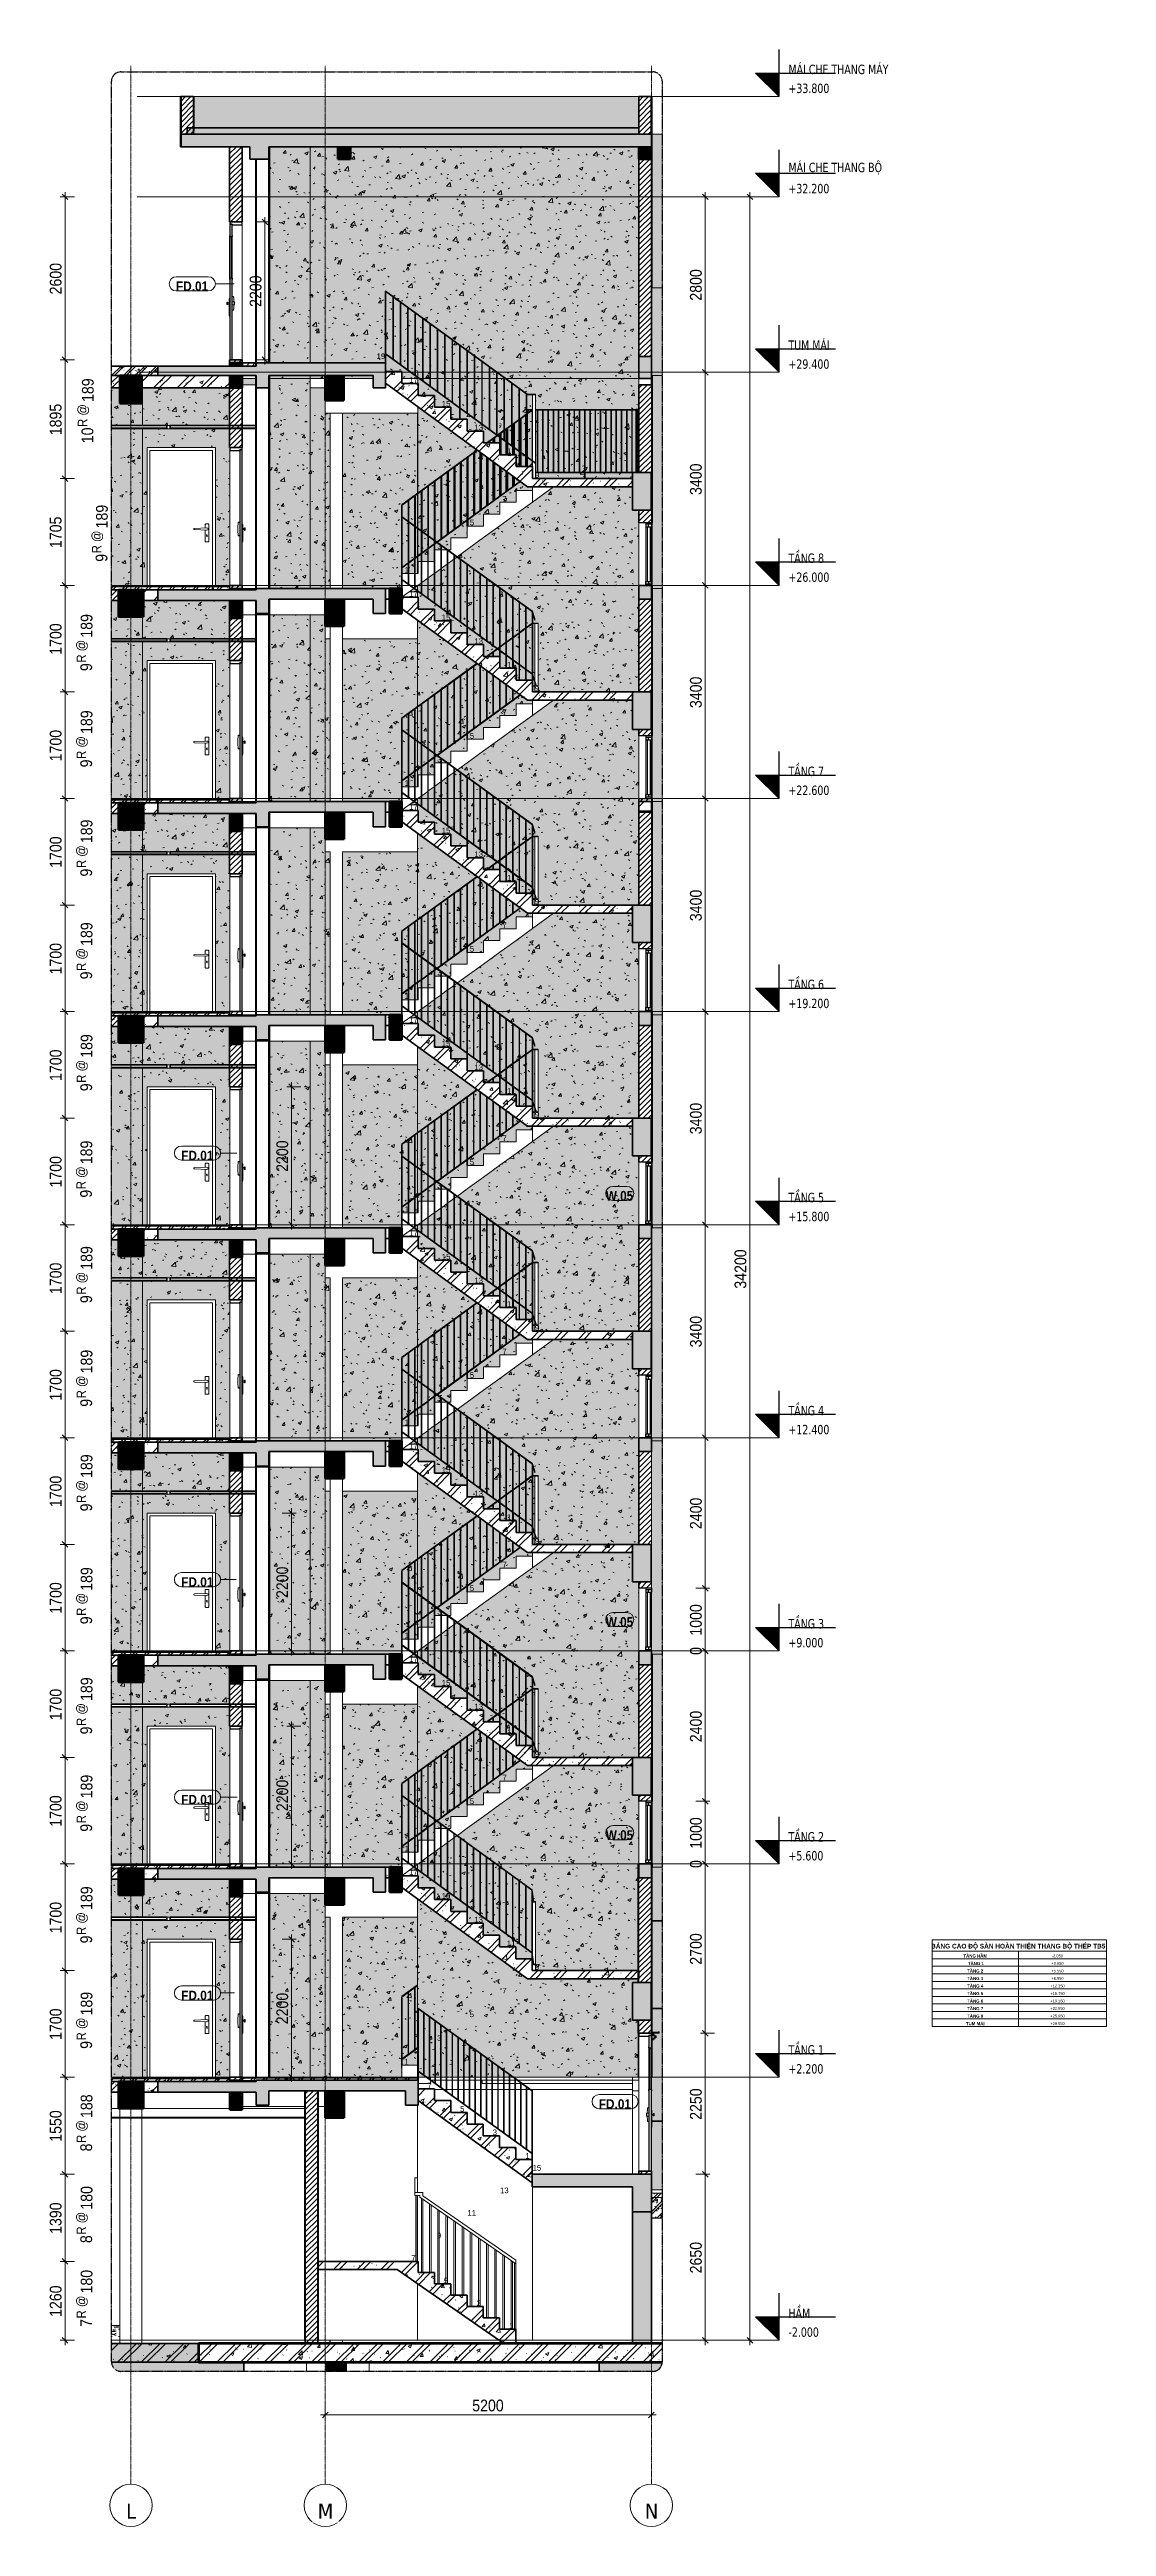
# Model space of a CAD drawing. Header units: millimetres. Extents: x 112507 to 177976, y -4970 to 80839.
# Drawn here: x 161123 to 177976, y -4970 to 34550 of the extents above; entities that cross this region are included whole.
import ezdxf

# ---------------------------------------------------------------- set-up
doc = ezdxf.new("R2010")
doc.units = ezdxf.units.MM
for name, pattern in [('Centre', [31.75, 6.35, -4.7625, 15.875, -4.7625]), ('Grid Line', [22.225, 12.7, -3.175, 3.175, -3.175]), ('Hidden', [7.14375, 4.7625, -2.38125])]:
    doc.linetypes.add(name, pattern=pattern)
for name, color, linetype, lineweight in [('0-4', 90, 'Continuous', 5), ('A-ANNO-DIMS', 211, 'Continuous', 9), ('A-ANNO-DIMS-75', 211, 'Continuous', 9), ('A-CLNG', 13, 'Continuous', 18), ('A-CLNG-1', 7, 'Continuous', 35), ('A-CLNG-FNSH-1', 250, 'Continuous', 18), ('A-CLNG-PATT-1', 13, 'Continuous', 18), ('A-DETL-GENF', 92, 'Continuous', 18), ('A-DETL-GENF-3', 254, 'Continuous', 18), ('A-DETL-GENF-4', 92, 'Hidden', 25), ('A-DETL-MEDM', 33, 'Continuous', 35), ('A-DETL-THIN', 151, 'Continuous', 18), ('A-DETL-WIDE', 214, 'Continuous', 70), ('A-DOOR', 31, 'Continuous', 18), ('A-DOOR-3', 31, 'Continuous', 25), ('A-DOOR-FRAM', 31, 'Continuous', 25), ('A-DOOR-FRAM-1', 31, 'Continuous', 18), ('A-DOOR-GLAZ', 31, 'Continuous', 25), ('A-DOOR-IDEN', 31, 'Continuous', 9), ('A-FLOR', 192, 'Continuous', 18), ('A-FLOR-1', 250, 'Continuous', 18), ('A-FLOR-FNSH-1', 7, 'Continuous', 35), ('A-FLOR-FNSH-2', 250, 'Continuous', 18), ('A-FLOR-HRAL', 11, 'Continuous', 18), ('A-FLOR-HRAL-1', 11, 'Continuous', 25), ('A-FLOR-HRAL-2', 253, 'Continuous', 18), ('A-FLOR-LEVL', 51, 'Continuous', 9), ('A-FLOR-LEVL-1', 51, 'Continuous', 25), ('A-FLOR-LEVL-2', 51, 'Centre', 9), ('A-FLOR-MCUT', 51, 'Continuous', 18), ('A-FLOR-PATT-1', 253, 'Continuous', 18), ('A-FLOR-PATT-2', 8, 'Continuous', 18), ('A-GLAZ', 151, 'Continuous', 18), ('A-GLAZ-1', 151, 'Continuous', 25), ('A-GLAZ-IDEN', 152, 'Continuous', 9), ('A-WALL', 113, 'Continuous', 18), ('A-WALL-1', 7, 'Continuous', 35), ('A-WALL-FNSH-1', 250, 'Continuous', 18), ('A-WALL-PATT-2', 111, 'Continuous', 18), ('A-WALL-PATT-3', 250, 'Continuous', 18), ('A-WALL-PATT-4', 111, 'Continuous', 5), ('G-ANNO-TEXT-1', 7, 'Continuous', 9), ('G-ANNO-TEXT-2', 5, 'Continuous', 9), ('I-WALL', 2, 'Continuous', 18), ('S-BEAM-1', 43, 'Continuous', 5), ('S-BEAM-2', 90, 'Continuous', 50), ('S-BEAM-3', 250, 'Continuous', 18), ('S-COLS', 52, 'Continuous', 18), ('S-COLS-6', 250, 'Continuous', 18), ('S-FNDN-1', 43, 'Continuous', 5), ('S-FNDN-2', 7, 'Continuous', 35), ('S-FNDN-3', 250, 'Continuous', 18), ('S-GRID-1', 1, 'Grid Line', 9), ('S-GRID-IDEN', 1, 'Continuous', 9), ('S-STRS', 31, 'Continuous', 18), ('S-STRS-1', 253, 'Continuous', 18), ('S-STRS-2', 31, 'Continuous', 35), ('S-STRS-ANNO', 31, 'Continuous', 18), ('S-STRS-IDEN-1', 31, 'Continuous', 9)]:
    doc.layers.add(name, color=color, linetype=linetype, lineweight=lineweight)
doc.styles.add('Arial_2', font='arial.ttf', dxfattribs={"height": 89.295})
doc.styles.add('Arial_5', font='arial.ttf', dxfattribs={"height": 45})
doc.styles.add('Arial_B_2', font='arialbd.ttf', dxfattribs={"width": 0.9, "height": 150})
doc.styles.add('Arial_B_3', font='arialbd.ttf', dxfattribs={"width": 0.85, "height": 157.5})
doc.styles.add('Arial_B_4', font='arialbd.ttf', dxfattribs={"width": 0.95, "height": 75})
doc.styles.add('Arial_B_5', font='arialbd.ttf', dxfattribs={"height": 50})
doc.styles.add('Tahoma_B_1', font='tahomabd.ttf', dxfattribs={"width": 0.85, "height": 150})
doc.styles.add('Tahoma_B_2', font='tahomabd.ttf', dxfattribs={"height": 243.75})
doc.styles.add('UTM Avo_1', font='', dxfattribs={"width": 0.9, "height": 187.5})
doc.styles.add('UTM Avo_2', font='', dxfattribs={"width": 0.9, "height": 150})
doc.styles.add('UTM Avo_3', font='', dxfattribs={"width": 0.9, "height": 187.5})
doc.styles.get('UTM Avo_1').set_extended_font_data('UTM Avo')
doc.styles.get('UTM Avo_2').set_extended_font_data('UTM Avo')
doc.styles.get('UTM Avo_3').set_extended_font_data('UTM Avo')
doc.dimstyles.new('1_Dim_chi_tiet_2_5_2', dxfattribs={"dimscale": 304.8, "dimtxt": 187.368928, "dimasz": 0.295276, "dimexe": 0.246063, "dimexo": 0.0625, "dimgap": 0.024606, "dimtad": 1, "dimdec": 0, "dimrnd": 5, "dimzin": 0, "dimdsep": 46, "dimtxsty": 'UTM Avo_1', "dimblk1": 'OBLIQUE', "dimblk2": 'OBLIQUE', "dimsah": 1, "dimcen": 0.09, "dimdle": 0.246063, "dimazin": 0, "dimtfac": 1, "dimtdec": 4, "dimtix": 1, "dimtmove": 0, "dimatfit": 3, "dimfxl": 0.492126, "dimfxlon": 1, "dimtvp": 1, "dimtolj": 1, "dimtzin": 0, "dimarcsym": 2})
pattern_1 = [(50, (74551.6, 15225), (546.553, -47.817), [57.15, -628.65]), (355, (74551.6, 15225), (-105.728, 573.17), [45.72, -502.92]), (100.451, (74597.17, 15221), (440.828, 525.35), [48.57, -534.27]), (46.184, (74551.6, 15377.4), (813.237, -126.128), [85.725, -942.975]), (96.636, (74619.4, 15366.9), (712.207, 742.283), [72.855, -801.405]), (351.184, (74551.6, 15377.4), (712.215, 742.276), [68.58, -754.38]), (21, (74627.8, 15339.3), (454.843, -306.796), [57.15, -628.65]), (326, (74627.8, 15339.3), (185.406, 552.564), [45.72, -502.92]), (71.451, (74665.7, 15313.73), (640.251, 245.764), [48.57, -534.27]), (37.5, (74551.62, 15225), (9.2664, 253.665), [5.029, -491.795, 5.029, -505.511, -504.825]), (37.5, (74551.62, 15225), (9.2664, 253.665), [-1007.364, 5.029, -499.796]), (7.5, (74551.62, 15225), (200.4594, 300.5414), [5.029, -286.055, 5.029, -480.365, -192.405]), (7.5, (74551.62, 15225), (200.4594, 300.5414), [-776.478, 5.029, -187.376]), (327.5, (74381.7, 15225), (406.7728, -17.1864), [5.029, -185.471, 5.029, -589.331, -788.67]), (327.5, (74381.7, 15225), (406.7728, -17.1864), [-784.86, 5.029, -783.641]), (317.5, (74305.5, 15225), (444.388, 76.28), [5.029, -242.621, 5.029, -389.687, -560.07]), (317.5, (74305.5, 15225), (444.388, 76.28), [-642.366, 5.029, -555.041]), (45, (74551.62, 15225), (-188.5854, 188.5854), []), (45, (74551.62, 15510.75), (-188.5854, 188.5854), [])]
pattern_2 = [(45, (167034.49, 15225), (-42.4264, 42.4264), [])]
pattern_3 = [(50, (167034.5, 15225), (273.276, -23.909), [28.575, -314.325]), (355, (167034.5, 15225), (-52.8646, 286.585), [22.86, -251.46]), (100.451, (167057.26, 15223), (220.414, 262.6745), [24.285, -267.135]), (46.184, (167034.5, 15301.2), (406.6187, -63.0646), [42.862, -471.487]), (96.636, (167068.37, 15295.94), (356.104, 371.141), [36.428, -400.703]), (351.184, (167034.5, 15301.2), (356.1075, 371.138), [34.29, -377.19]), (21, (167072.6, 15282.15), (227.4212, -153.3982), [28.575, -314.325]), (326, (167072.6, 15282.15), (92.7027, 276.282), [22.86, -251.46]), (71.451, (167091.54, 15269.37), (320.1254, 122.8816), [24.285, -267.135]), (37.5, (167034.49, 15225), (4.6325, 126.8326), [2.515, -245.897, 2.515, -252.755, -252.413]), (37.5, (167034.49, 15225), (4.6325, 126.8326), [-503.682, 2.515, -249.898]), (7.5, (167034.49, 15225), (100.2292, 150.2711), [2.515, -143.027, 2.515, -240.182, -96.203]), (7.5, (167034.49, 15225), (100.2292, 150.2711), [-388.239, 2.515, -93.688]), (327.5, (166949.53, 15225), (203.38684, -8.5935), [2.515, -92.735, 2.515, -294.665, -394.335]), (327.5, (166949.53, 15225), (203.38684, -8.5935), [-392.43, 2.515, -391.82]), (317.5, (166911.43, 15225), (222.1944, 38.1398), [2.515, -121.31, 2.515, -194.843, -280.035]), (317.5, (166911.43, 15225), (222.1944, 38.1398), [-321.183, 2.515, -277.52]), (45, (167034.49, 15225), (-94.2927, 94.2927), []), (45, (167034.49, 15367.88), (-94.2927, 94.2927), [])]
pattern_4 = [(50, (167034.5, 15225), (546.553, -47.817), [57.15, -628.65]), (355, (167034.5, 15225), (-105.728, 573.17), [45.72, -502.92]), (100.451, (167080.04, 15221), (440.828, 525.35), [48.57, -534.27]), (46.184, (167034.5, 15377.4), (813.237, -126.128), [85.725, -942.975]), (96.636, (167102.26, 15366.9), (712.207, 742.283), [72.855, -801.405]), (351.184, (167034.5, 15377.4), (712.215, 742.276), [68.58, -754.38]), (21, (167110.7, 15339.3), (454.843, -306.796), [57.15, -628.65]), (326, (167110.7, 15339.3), (185.406, 552.564), [45.72, -502.92]), (71.451, (167148.6, 15313.73), (640.251, 245.764), [48.57, -534.27]), (37.5, (167034.49, 15225), (9.2664, 253.665), [5.029, -491.795, 5.029, -505.511, -504.825]), (37.5, (167034.49, 15225), (9.2664, 253.665), [-1007.364, 5.029, -499.796]), (7.5, (167034.5, 15225), (200.4594, 300.5414), [5.029, -286.055, 5.029, -480.365, -192.405]), (7.5, (167034.5, 15225), (200.4594, 300.5414), [-776.478, 5.029, -187.376]), (327.5, (166864.56, 15225), (406.7728, -17.1864), [5.029, -185.471, 5.029, -589.331, -788.67]), (327.5, (166864.56, 15225), (406.7728, -17.1864), [-784.86, 5.029, -783.641]), (317.5, (166788.36, 15225), (444.388, 76.2803), [5.029, -242.621, 5.029, -389.687, -560.07]), (317.5, (166788.36, 15225), (444.388, 76.2803), [-642.366, 5.029, -555.041]), (45, (167034.5, 15225), (-188.5854, 188.5854), []), (45, (167034.5, 15510.75), (-188.5854, 188.5854), [])]
pattern_5 = [(0, (167034.49, 15225), (609.6, 152.4), [25.146, -432.054, 25.146, -432.054, -2438.4]), (0, (167034.49, 15225), (609.6, 152.4), [-914.4, 25.146, -889.254, 25.146, -432.054, -1066.8]), (0, (167034.49, 15225), (609.6, 152.4), [-2286, 25.146, -279.654, 25.146, -736.854]), (120, (167263.09, 15301.2), (-436.7823, 451.7291), [25.146, -432.054, 25.146, -432.054, -2438.4]), (120, (167263.09, 15301.2), (-436.7823, 451.7291), [-914.4, 25.146, -889.254, 25.146, -432.054, -1066.8]), (120, (167263.09, 15301.2), (-436.7823, 451.7291), [-2286, 25.146, -279.654, 25.146, -736.854]), (240, (167339.29, 15606), (-172.8177, -604.1291), [25.146, -432.054, 25.146, -432.054, -2438.4]), (240, (167339.29, 15606), (-172.8177, -604.1291), [-914.4, 25.146, -889.254, 25.146, -432.054, -1066.8]), (240, (167339.29, 15606), (-172.8177, -604.1291), [-2286, 25.146, -279.654, 25.146, -736.854])]
pattern_6 = [(50, (167034.5, 15225), (546.553, -47.817), [57.15, -628.65]), (355, (167034.5, 15225), (-105.728, 573.17), [45.72, -502.92]), (100.451, (167080.04, 15221), (440.828, 525.35), [48.57, -534.27]), (46.184, (167034.5, 15377.4), (813.237, -126.128), [85.725, -942.975]), (96.636, (167102.26, 15366.9), (712.207, 742.283), [72.855, -801.405]), (351.184, (167034.5, 15377.4), (712.215, 742.276), [68.58, -754.38]), (21, (167110.7, 15339.3), (454.843, -306.796), [57.15, -628.65]), (326, (167110.7, 15339.3), (185.406, 552.564), [45.72, -502.92]), (71.451, (167148.6, 15313.73), (640.251, 245.764), [48.57, -534.27]), (37.5, (167034.49, 15225), (9.2664, 253.665), [25.146, -471.678, 25.146, -485.394, -504.825]), (37.5, (167034.49, 15225), (9.2664, 253.665), [-1007.364, 25.146, -479.679]), (7.5, (167034.5, 15225), (200.4594, 300.5414), [25.146, -265.938, 25.146, -460.248, -192.405]), (7.5, (167034.5, 15225), (200.4594, 300.5414), [-776.478, 25.146, -167.259]), (327.5, (166864.56, 15225), (406.7728, -17.1864), [25.146, -165.354, 25.146, -569.214, -788.67]), (327.5, (166864.56, 15225), (406.7728, -17.1864), [-784.86, 25.146, -763.524]), (317.5, (166788.36, 15225), (444.388, 76.28), [25.146, -222.504, 25.146, -369.57, -560.07]), (317.5, (166788.36, 15225), (444.388, 76.28), [-642.366, 25.146, -534.924])]
pattern_7 = [(37.5, (167034.49, 15225), (-2.40047, 73.41204), [2.515, -55.397, 2.515, -62.255, -61.912]), (37.5, (167034.49, 15225), (-2.40047, 73.41204), [-122.682, 2.515, -59.398]), (7.5, (167034.49, 15225), (67.42816, 107.524), [2.515, -28.727, 2.515, -49.682, -20.002]), (7.5, (167034.49, 15225), (67.42816, 107.524), [-83.439, 2.515, -17.488]), (327.5, (166987.626, 15225), (118.6493, 0.21553), [2.515, -16.535, 2.515, -66.065, -89.535]), (327.5, (166987.626, 15225), (118.6493, 0.21553), [-87.63, 2.515, -87.02]), (317.5, (166987.63, 15225), (114.5339, 33.4393), [2.515, -7.01, 2.515, -42.443, -51.435]), (317.5, (166987.63, 15225), (114.5339, 33.4393), [-54.483, 2.515, -48.92])]
pattern_8 = [(37.5, (167034.49, 15225), (-2.40047, 73.41204), [2.515, -55.397, 2.515, -62.255, -61.913]), (37.5, (167034.49, 15225), (-2.40047, 73.41204), [-122.682, 2.515, -59.398]), (7.5, (167034.49, 15225), (67.42816, 107.524), [2.515, -28.727, 2.515, -49.682, -20.003]), (7.5, (167034.49, 15225), (67.42816, 107.524), [-83.439, 2.515, -17.488]), (327.5, (166987.626, 15225), (118.6493, 0.21553), [2.515, -16.535, 2.515, -66.065, -89.535]), (327.5, (166987.626, 15225), (118.6493, 0.21553), [-87.63, 2.515, -87.02]), (317.5, (166987.63, 15225), (114.5339, 33.4393), [2.515, -7.01, 2.515, -42.443, -51.435]), (317.5, (166987.63, 15225), (114.5339, 33.4393), [-54.483, 2.515, -48.92])]
pattern_9 = [(45, (167034.49, 15225), (-39.77476, 39.77476), [])]

msp = doc.modelspace()

# ---------------------------------------------------------------- texts
at = {"layer": 'A-DOOR-IDEN', "char_height": 150, "width": 527.175, "attachment_point": 5, "line_spacing_factor": 0.936439, "style": 'Arial_B_2'}
for insert in [(163395.1, 30773.2), (163478.3, 16903.7), (163478.3, 10098), (163478.3, 6627.1), (163478.3, 3502.3), (170137.3, 1770.1)]:
    msp.add_mtext('\\pt3.375,6.75,10.125,13.5,16.875,20.25,23.625,27,30.375,33.75,37.125,40.5,43.875,47.25,50.625,54,57.375,60.75,64.125,67.5,70.875,74.25,77.625,81,84.375,87.75,91.125,94.5,97.875,101.25,104.625,108;FD.01', dxfattribs=dict(at, insert=insert))
at = {"layer": 'A-FLOR-LEVL', "char_height": 150, "line_spacing_factor": 0.996129, "style": 'Tahoma_B_1'}
for s, insert, width, attachment_point in [('\\pt765,1530,2295,3060,3825,4590,5355,6120,6885,7650,8415,9180,9945,10710,11475,12240,13005,13770,14535,15300,16065,16830,17595,18360,19125,19890,20655,21420,22185,22950,23715,24480;MÁI CHE THANG MÁY', (172905.7, 34155.8), 1960.95, 7), ('\\pt318.75,637.5,956.25,1275,1593.75,1912.5,2231.25,2550,2868.75,3187.5,3506.25,3825,4143.75,4462.5,4781.25,5100,5418.75,5737.5,6056.25,6375,6693.75,7012.5,7331.25,7650,7968.75,8287.5,8606.25,8925,9243.75,9562.5,9881.25,10200;+33.800', (172905.7, 34006.3), 775.837, 1), ('\\pt765,1530,2295,3060,3825,4590,5355,6120,6885,7650,8415,9180,9945,10710,11475,12240,13005,13770,14535,15300,16065,16830,17595,18360,19125,19890,20655,21420,22185,22950,23715,24480;MÁI CHE THANG BỘ', (172905.7, 32555.8), 1821.975, 7), ('\\pt318.75,637.5,956.25,1275,1593.75,1912.5,2231.25,2550,2868.75,3187.5,3506.25,3825,4143.75,4462.5,4781.25,5100,5418.75,5737.5,6056.25,6375,6693.75,7012.5,7331.25,7650,7968.75,8287.5,8606.25,8925,9243.75,9562.5,9881.25,10200;+32.200', (172905.7, 32406.3), 775.837, 1), ('\\pt765,1530,2295,3060,3825,4590,5355,6120,6885,7650,8415,9180,9945,10710,11475,12240,13005,13770,14535,15300,16065,16830,17595,18360,19125,19890,20655,21420,22185,22950,23715,24480;TUM MÁI', (172905.7, 29755.8), 835.125, 7), ('\\pt318.75,637.5,956.25,1275,1593.75,1912.5,2231.25,2550,2868.75,3187.5,3506.25,3825,4143.75,4462.5,4781.25,5100,5418.75,5737.5,6056.25,6375,6693.75,7012.5,7331.25,7650,7968.75,8287.5,8606.25,8925,9243.75,9562.5,9881.25,10200;+29.400', (172905.7, 29606.3), 775.837, 1), ('\\pt765,1530,2295,3060,3825,4590,5355,6120,6885,7650,8415,9180,9945,10710,11475,12240,13005,13770,14535,15300,16065,16830,17595,18360,19125,19890,20655,21420,22185,22950,23715,24480;TẦNG 8', (172905.7, 26355.8), 678.937, 7), ('\\pt318.75,637.5,956.25,1275,1593.75,1912.5,2231.25,2550,2868.75,3187.5,3506.25,3825,4143.75,4462.5,4781.25,5100,5418.75,5737.5,6056.25,6375,6693.75,7012.5,7331.25,7650,7968.75,8287.5,8606.25,8925,9243.75,9562.5,9881.25,10200;+26.000', (172905.7, 26206.3), 775.837, 1), ('\\pt765,1530,2295,3060,3825,4590,5355,6120,6885,7650,8415,9180,9945,10710,11475,12240,13005,13770,14535,15300,16065,16830,17595,18360,19125,19890,20655,21420,22185,22950,23715,24480;TẦNG 7', (172905.7, 22955.8), 678.937, 7), ('\\pt318.75,637.5,956.25,1275,1593.75,1912.5,2231.25,2550,2868.75,3187.5,3506.25,3825,4143.75,4462.5,4781.25,5100,5418.75,5737.5,6056.25,6375,6693.75,7012.5,7331.25,7650,7968.75,8287.5,8606.25,8925,9243.75,9562.5,9881.25,10200;+22.600', (172905.7, 22806.3), 775.837, 1), ('\\pt765,1530,2295,3060,3825,4590,5355,6120,6885,7650,8415,9180,9945,10710,11475,12240,13005,13770,14535,15300,16065,16830,17595,18360,19125,19890,20655,21420,22185,22950,23715,24480;TẦNG 6', (172905.7, 19555.8), 678.937, 7), ('\\pt318.75,637.5,956.25,1275,1593.75,1912.5,2231.25,2550,2868.75,3187.5,3506.25,3825,4143.75,4462.5,4781.25,5100,5418.75,5737.5,6056.25,6375,6693.75,7012.5,7331.25,7650,7968.75,8287.5,8606.25,8925,9243.75,9562.5,9881.25,10200;+19.200', (172905.7, 19406.3), 775.837, 1), ('\\pt765,1530,2295,3060,3825,4590,5355,6120,6885,7650,8415,9180,9945,10710,11475,12240,13005,13770,14535,15300,16065,16830,17595,18360,19125,19890,20655,21420,22185,22950,23715,24480;TẦNG 5', (172905.7, 16155.8), 678.937, 7), ('\\pt318.75,637.5,956.25,1275,1593.75,1912.5,2231.25,2550,2868.75,3187.5,3506.25,3825,4143.75,4462.5,4781.25,5100,5418.75,5737.5,6056.25,6375,6693.75,7012.5,7331.25,7650,7968.75,8287.5,8606.25,8925,9243.75,9562.5,9881.25,10200;+15.800', (172905.7, 16006.3), 775.837, 1), ('\\pt765,1530,2295,3060,3825,4590,5355,6120,6885,7650,8415,9180,9945,10710,11475,12240,13005,13770,14535,15300,16065,16830,17595,18360,19125,19890,20655,21420,22185,22950,23715,24480;TẦNG 4', (172905.7, 12755.8), 678.937, 7), ('\\pt318.75,637.5,956.25,1275,1593.75,1912.5,2231.25,2550,2868.75,3187.5,3506.25,3825,4143.75,4462.5,4781.25,5100,5418.75,5737.5,6056.25,6375,6693.75,7012.5,7331.25,7650,7968.75,8287.5,8606.25,8925,9243.75,9562.5,9881.25,10200;+12.400', (172905.7, 12606.3), 775.837, 1), ('\\pt765,1530,2295,3060,3825,4590,5355,6120,6885,7650,8415,9180,9945,10710,11475,12240,13005,13770,14535,15300,16065,16830,17595,18360,19125,19890,20655,21420,22185,22950,23715,24480;TẦNG 3', (172905.7, 9355.8), 678.937, 7), ('\\pt318.75,637.5,956.25,1275,1593.75,1912.5,2231.25,2550,2868.75,3187.5,3506.25,3825,4143.75,4462.5,4781.25,5100,5418.75,5737.5,6056.25,6375,6693.75,7012.5,7331.25,7650,7968.75,8287.5,8606.25,8925,9243.75,9562.5,9881.25,10200;+9.000', (172905.7, 9206.3), 662.362, 1), ('\\pt765,1530,2295,3060,3825,4590,5355,6120,6885,7650,8415,9180,9945,10710,11475,12240,13005,13770,14535,15300,16065,16830,17595,18360,19125,19890,20655,21420,22185,22950,23715,24480;TẦNG 2', (172905.7, 5955.8), 678.937, 7), ('\\pt318.75,637.5,956.25,1275,1593.75,1912.5,2231.25,2550,2868.75,3187.5,3506.25,3825,4143.75,4462.5,4781.25,5100,5418.75,5737.5,6056.25,6375,6693.75,7012.5,7331.25,7650,7968.75,8287.5,8606.25,8925,9243.75,9562.5,9881.25,10200;+5.600', (172905.7, 5806.3), 662.362, 1), ('\\pt765,1530,2295,3060,3825,4590,5355,6120,6885,7650,8415,9180,9945,10710,11475,12240,13005,13770,14535,15300,16065,16830,17595,18360,19125,19890,20655,21420,22185,22950,23715,24480;TẦNG 1', (172905.7, 2555.8), 678.937, 7), ('\\pt318.75,637.5,956.25,1275,1593.75,1912.5,2231.25,2550,2868.75,3187.5,3506.25,3825,4143.75,4462.5,4781.25,5100,5418.75,5737.5,6056.25,6375,6693.75,7012.5,7331.25,7650,7968.75,8287.5,8606.25,8925,9243.75,9562.5,9881.25,10200;+2.200', (172905.7, 2406.3), 662.362, 1), ('\\pt765,1530,2295,3060,3825,4590,5355,6120,6885,7650,8415,9180,9945,10710,11475,12240,13005,13770,14535,15300,16065,16830,17595,18360,19125,19890,20655,21420,22185,22950,23715,24480;HẦM', (172905.7, -1644.2), 425.85, 7), ('\\pt318.75,637.5,956.25,1275,1593.75,1912.5,2231.25,2550,2868.75,3187.5,3506.25,3825,4143.75,4462.5,4781.25,5100,5418.75,5737.5,6056.25,6375,6693.75,7012.5,7331.25,7650,7968.75,8287.5,8606.25,8925,9243.75,9562.5,9881.25,10200;-2.000', (172905.7, -1793.7), 594.787, 1)]:
    msp.add_mtext(s, dxfattribs=dict(at, insert=insert, width=width, attachment_point=attachment_point))
at = {"layer": 'A-GLAZ-IDEN', "char_height": 157.5, "width": 451.35, "attachment_point": 5, "line_spacing_factor": 0.936439, "style": 'Arial_B_3'}
for insert in [(170211.3, 16259.1), (170211.3, 9459.1), (170211.3, 6059.1)]:
    msp.add_mtext('\\pt3.1878,6.3756,9.56182,12.74963,15.93743,19.12523,22.31303,25.49925,28.68705,31.87485,35.06265,38.25045,41.43825,44.62447,47.81227,51.00007,54.18787,57.37567,60.5619,63.7497,66.9375,70.1253,73.3131,76.49932,79.68712,82.87492,86.06272,89.25052,92.43675,95.62455,98.81235,102.00015;W.05', dxfattribs=dict(at, insert=insert))
at = {"layer": 'G-ANNO-TEXT-1', "attachment_point": 5, "line_spacing_factor": 0.936439}
for s, insert, char_height, width, style in [('\\pt237.50025,474.99975,712.5,950.00025,1187.49975,1425,1662.50025,1899.99975,2137.5,2375.00025,2612.49975,2850,3087.50025,3324.99975,3562.5,3800.00025,4037.49975,4275,4512.50025,4749.99975,4987.5,5225.00025,5462.49975,5700,5937.50025,6174.99975,6412.5,6650.00025,6887.49975,7125,7362.50025,7599.99975;BẢNG CAO ĐỘ SÀN HOÀN THIỆN THANG BỘ THÉP TB5', (176569.8, 4279.2), 75, 2788.488, 'Arial_B_4'), ('\\pt317.5,635,952.5,1270,1587.5,1905,2222.5,2540,2857.5,3175,3492.5,3810,4127.5,4445,4762.5,5080,5397.5,5715,6032.5,6350,6667.5,6985,7302.5,7620,7937.5,8255,8572.5,8890,9207.5,9525,9842.5,10160;TẦNG HẦM', (175884.2, 4132.4), 50, 555.75, 'Arial_B_5'), ('\\pt317.5,635,952.5,1270,1587.5,1905,2222.5,2540,2857.5,3175,3492.5,3810,4127.5,4445,4762.5,5080,5397.5,5715,6032.5,6350,6667.5,6985,7302.5,7620,7937.5,8255,8572.5,8890,9207.5,9525,9842.5,10160;TẦNG 1 ', (175895.2, 4012.4), 50, 555.75, 'Arial_B_5'), ('\\pt317.5,635,952.5,1270,1587.5,1905,2222.5,2540,2857.5,3175,3492.5,3810,4127.5,4445,4762.5,5080,5397.5,5715,6032.5,6350,6667.5,6985,7302.5,7620,7937.5,8255,8572.5,8890,9207.5,9525,9842.5,10160;TẦNG 2', (175883.7, 3892.4), 50, 398.5, 'Arial_B_5'), ('\\pt317.5,635,952.5,1270,1587.5,1905,2222.5,2540,2857.5,3175,3492.5,3810,4127.5,4445,4762.5,5080,5397.5,5715,6032.5,6350,6667.5,6985,7302.5,7620,7937.5,8255,8572.5,8890,9207.5,9525,9842.5,10160;TẦNG 3', (175883.7, 3772.4), 50, 398.5, 'Arial_B_5'), ('\\pt317.5,635,952.5,1270,1587.5,1905,2222.5,2540,2857.5,3175,3492.5,3810,4127.5,4445,4762.5,5080,5397.5,5715,6032.5,6350,6667.5,6985,7302.5,7620,7937.5,8255,8572.5,8890,9207.5,9525,9842.5,10160;TẦNG 4', (175883.7, 3652.4), 50, 398.5, 'Arial_B_5'), ('\\pt317.5,635,952.5,1270,1587.5,1905,2222.5,2540,2857.5,3175,3492.5,3810,4127.5,4445,4762.5,5080,5397.5,5715,6032.5,6350,6667.5,6985,7302.5,7620,7937.5,8255,8572.5,8890,9207.5,9525,9842.5,10160;TẦNG 5', (175883.7, 3532.4), 50, 398.5, 'Arial_B_5'), ('\\pt317.5,635,952.5,1270,1587.5,1905,2222.5,2540,2857.5,3175,3492.5,3810,4127.5,4445,4762.5,5080,5397.5,5715,6032.5,6350,6667.5,6985,7302.5,7620,7937.5,8255,8572.5,8890,9207.5,9525,9842.5,10160;TẦNG 6', (175883.7, 3412.4), 50, 398.5, 'Arial_B_5'), ('\\pt317.5,635,952.5,1270,1587.5,1905,2222.5,2540,2857.5,3175,3492.5,3810,4127.5,4445,4762.5,5080,5397.5,5715,6032.5,6350,6667.5,6985,7302.5,7620,7937.5,8255,8572.5,8890,9207.5,9525,9842.5,10160;TẦNG 7', (175883.7, 3292.4), 50, 398.5, 'Arial_B_5'), ('\\pt317.5,635,952.5,1270,1587.5,1905,2222.5,2540,2857.5,3175,3492.5,3810,4127.5,4445,4762.5,5080,5397.5,5715,6032.5,6350,6667.5,6985,7302.5,7620,7937.5,8255,8572.5,8890,9207.5,9525,9842.5,10160;TẦNG 8', (175883.7, 3172.4), 50, 398.5, 'Arial_B_5'), ('\\pt317.5,635,952.5,1270,1587.5,1905,2222.5,2540,2857.5,3175,3492.5,3810,4127.5,4445,4762.5,5080,5397.5,5715,6032.5,6350,6667.5,6985,7302.5,7620,7937.5,8255,8572.5,8890,9207.5,9525,9842.5,10160;TUM MÁI', (175884.7, 3052.4), 50, 398.5, 'Arial_B_5')]:
    msp.add_mtext(s, dxfattribs=dict(at, insert=insert, char_height=char_height, width=width, style=style))
at = {"layer": 'G-ANNO-TEXT-2', "char_height": 45, "width": 597, "attachment_point": 5, "line_spacing_factor": 0.936439, "style": 'Arial_5'}
for s, insert in [('\\pt317.5002,634.99995,952.50015,1269.9999,1587.5001,1904.99985,2222.50005,2539.9998,2857.5,3175.0002,3492.49995,3810.00015,4127.4999,4445.0001,4762.49985,5080.00005,5397.4998,5715,6032.5002,6349.99995,6667.50015,6984.9999,7302.5001,7619.99985,7937.50005,8254.9998,8572.5,8890.0002,9207.49995,9525.00015,9842.4999,10160.0001;+0.650', (177195.3, 4013.7)), ('\\pt317.5002,634.99995,952.50015,1269.9999,1587.5001,1904.99985,2222.50005,2539.9998,2857.5,3175.0002,3492.49995,3810.00015,4127.4999,4445.0001,4762.49985,5080.00005,5397.4998,5715,6032.5002,6349.99995,6667.50015,6984.9999,7302.5001,7619.99985,7937.50005,8254.9998,8572.5,8890.0002,9207.49995,9525.00015,9842.4999,10160.0001;-2.050', (177195.3, 4133.7)), ('\\pt317.5002,634.99995,952.50015,1269.9999,1587.5001,1904.99985,2222.50005,2539.9998,2857.5,3175.0002,3492.49995,3810.00015,4127.4999,4445.0001,4762.49985,5080.00005,5397.4998,5715,6032.5002,6349.99995,6667.50015,6984.9999,7302.5001,7619.99985,7937.50005,8254.9998,8572.5,8890.0002,9207.49995,9525.00015,9842.4999,10160.0001;+12.350', (177196.2, 3653.7)), ('\\pt317.5002,634.99995,952.50015,1269.9999,1587.5001,1904.99985,2222.50005,2539.9998,2857.5,3175.0002,3492.49995,3810.00015,4127.4999,4445.0001,4762.49985,5080.00005,5397.4998,5715,6032.5002,6349.99995,6667.50015,6984.9999,7302.5001,7619.99985,7937.50005,8254.9998,8572.5,8890.0002,9207.49995,9525.00015,9842.4999,10160.0001;+15.750', (177196.2, 3533.7)), ('\\pt317.5002,634.99995,952.50015,1269.9999,1587.5001,1904.99985,2222.50005,2539.9998,2857.5,3175.0002,3492.49995,3810.00015,4127.4999,4445.0001,4762.49985,5080.00005,5397.4998,5715,6032.5002,6349.99995,6667.50015,6984.9999,7302.5001,7619.99985,7937.50005,8254.9998,8572.5,8890.0002,9207.49995,9525.00015,9842.4999,10160.0001;+5.550', (177195.3, 3893.7)), ('\\pt317.5002,634.99995,952.50015,1269.9999,1587.5001,1904.99985,2222.50005,2539.9998,2857.5,3175.0002,3492.49995,3810.00015,4127.4999,4445.0001,4762.49985,5080.00005,5397.4998,5715,6032.5002,6349.99995,6667.50015,6984.9999,7302.5001,7619.99985,7937.50005,8254.9998,8572.5,8890.0002,9207.49995,9525.00015,9842.4999,10160.0001;+8.950', (177195.3, 3773.7)), ('\\pt317.5002,634.99995,952.50015,1269.9999,1587.5001,1904.99985,2222.50005,2539.9998,2857.5,3175.0002,3492.49995,3810.00015,4127.4999,4445.0001,4762.49985,5080.00005,5397.4998,5715,6032.5002,6349.99995,6667.50015,6984.9999,7302.5001,7619.99985,7937.50005,8254.9998,8572.5,8890.0002,9207.49995,9525.00015,9842.4999,10160.0001;+19.150', (177196.2, 3413.7)), ('\\pt317.5002,634.99995,952.50015,1269.9999,1587.5001,1904.99985,2222.50005,2539.9998,2857.5,3175.0002,3492.49995,3810.00015,4127.4999,4445.0001,4762.49985,5080.00005,5397.4998,5715,6032.5002,6349.99995,6667.50015,6984.9999,7302.5001,7619.99985,7937.50005,8254.9998,8572.5,8890.0002,9207.49995,9525.00015,9842.4999,10160.0001;+22.550', (177196.2, 3293.7)), ('\\pt317.5002,634.99995,952.50015,1269.9999,1587.5001,1904.99985,2222.50005,2539.9998,2857.5,3175.0002,3492.49995,3810.00015,4127.4999,4445.0001,4762.49985,5080.00005,5397.4998,5715,6032.5002,6349.99995,6667.50015,6984.9999,7302.5001,7619.99985,7937.50005,8254.9998,8572.5,8890.0002,9207.49995,9525.00015,9842.4999,10160.0001;+25.950', (177196.2, 3173.7)), ('\\pt317.5002,634.99995,952.50015,1269.9999,1587.5001,1904.99985,2222.50005,2539.9998,2857.5,3175.0002,3492.49995,3810.00015,4127.4999,4445.0001,4762.49985,5080.00005,5397.4998,5715,6032.5002,6349.99995,6667.50015,6984.9999,7302.5001,7619.99985,7937.50005,8254.9998,8572.5,8890.0002,9207.49995,9525.00015,9842.4999,10160.0001;+29.550', (177196.2, 3053.7))]:
    msp.add_mtext(s, dxfattribs=dict(at, insert=insert))
at = {"layer": 'S-STRS-ANNO', "char_height": 89.3, "attachment_point": 1, "line_spacing_factor": 0.941778, "style": 'Arial_2'}
for s, insert, width in [('19', (166336.6, 29701.6), 164.828), ('17', (166856.6, 29322.7), 164.828), ('15', (167376.6, 28943.7), 164.828), ('13', (167896.6, 28564.8), 164.828), ('11', (168416.6, 28185.9), 164.828), ('9', (168864.1, 27806.9), 82.414), ('7', (168344.1, 27428), 82.414), ('5', (167824.1, 27049), 82.414), ('3', (167304.1, 26670.1), 82.414), ('1', (166784.1, 26291.1), 82.414), ('17', (166856.8, 25912.5), 164.828), ('15', (167376.8, 25534.7), 164.828), ('13', (167896.8, 25156.9), 164.828), ('11', (168416.8, 24779.1), 164.828), ('9', (168863.9, 24401.4), 82.414), ('7', (168343.9, 24023.6), 82.414), ('5', (167823.9, 23645.8), 82.414), ('3', (167303.9, 23268), 82.414), ('1', (166783.9, 22890.2), 82.414), ('17', (166856.8, 22512.5), 164.828), ('15', (167376.8, 22134.7), 164.828), ('13', (167896.8, 21756.9), 164.828), ('11', (168416.8, 21379.1), 164.828), ('9', (168863.9, 21001.4), 82.414), ('7', (168343.9, 20623.6), 82.414), ('5', (167823.9, 20245.8), 82.414), ('3', (167303.9, 19868), 82.414), ('1', (166783.9, 19490.2), 82.414), ('17', (166856.8, 19112.5), 164.828), ('15', (167376.8, 18734.7), 164.828), ('13', (167896.8, 18356.9), 164.828), ('11', (168416.8, 17979.1), 164.828), ('9', (168863.9, 17601.4), 82.414), ('7', (168343.9, 17223.6), 82.414), ('5', (167823.9, 16845.8), 82.414), ('3', (167303.9, 16468), 82.414), ('1', (166783.9, 16090.2), 82.414), ('17', (166856.8, 15712.5), 164.828), ('15', (167376.8, 15334.7), 164.828), ('13', (167896.8, 14956.9), 164.828), ('11', (168416.8, 14579.1), 164.828), ('9', (168863.9, 14201.4), 82.414), ('5', (167823.9, 13445.8), 82.414), ('7', (168343.9, 13823.6), 82.414), ('3', (167303.9, 13068), 82.414), ('1', (166783.9, 12690.2), 82.414), ('17', (166856.8, 12312.5), 164.828), ('15', (167376.8, 11934.7), 164.828), ('13', (167896.8, 11556.9), 164.828), ('11', (168416.8, 11179.1), 164.828), ('9', (168863.9, 10801.4), 82.414), ('7', (168343.9, 10423.6), 82.414), ('5', (167823.9, 10045.8), 82.414), ('3', (167303.9, 9668), 82.414), ('1', (166783.9, 9290.2), 82.414), ('17', (166856.8, 8912.5), 164.828), ('15', (167376.8, 8534.7), 164.828), ('13', (167896.8, 8156.9), 164.828), ('11', (168416.8, 7779.1), 164.828), ('9', (168863.9, 7401.4), 82.414), ('7', (168343.9, 7023.6), 82.414), ('5', (167823.9, 6645.8), 82.414), ('3', (167303.9, 6268), 82.414), ('1', (166783.9, 5890.2), 82.414), ('17', (166854.7, 5512.5), 164.828), ('15', (167374.7, 5134.7), 164.828), ('13', (167894.7, 4756.9), 164.828), ('11', (168414.7, 4379.1), 164.828), ('9', (168861.9, 4001.4), 82.414), ('7', (168341.9, 3623.6), 82.414), ('5', (167821.9, 3245.8), 82.414), ('3', (167301.9, 2868), 82.414), ('1', (166781.9, 2490.2), 82.414), ('7', (167149.4, 2113.2), 82.414), ('5', (167669.4, 1738.2), 82.414), ('3', (168189.4, 1363.2), 82.414), ('1', (168709.4, 988.2), 82.414), ('15', (168825.1, 797.1), 164.828), ('13', (168305.1, 437.1), 164.828), ('11', (167785.1, 77.1), 164.828), ('9', (167299.5, -282.9), 82.414), ('7', (166891.5, -642.9), 82.414), ('5', (167411.5, -1002.9), 82.414), ('3', (167931.5, -1362.9), 82.414), ('1', (168451.5, -1722.9), 82.414)]:
    msp.add_mtext(s, dxfattribs=dict(at, insert=insert, width=width))
at = {"layer": 'S-STRS-IDEN-1', "char_height": 187.5, "rotation": 90, "line_spacing_factor": 1.107334, "style": 'UTM Avo_3'}
for s, insert, width, attachment_point in [('\\pt857.25,1714.5,2571.75,3429,4286.25,5143.5,6000.75,6858,7715.25,8572.5,9429.75,10287,11144.25,12001.5,12858.75,13716,14573.25,15430.5,16287.75,17145,18002.25,18859.5,19716.75,20574,21431.25,22288.5,23145.75,24003,24860.25,25717.5,26574.75,27432;189', (161734, 28926.9), 379.35, 4), ('\\pt857.25,1714.5,2571.75,3429,4286.25,5143.5,6000.75,6858,7715.25,8572.5,9429.75,10287,11144.25,12001.5,12858.75,13716,14573.25,15430.5,16287.75,17145,18002.25,18859.5,19716.75,20574,21431.25,22288.5,23145.75,24003,24860.25,25717.5,26574.75,27432;10', (161728.2, 28519.4), 250.425, 6), ('\\pt857.25,1714.5,2571.75,3429,4286.25,5143.5,6000.75,6858,7715.25,8572.5,9429.75,10287,11144.25,12001.5,12858.75,13716,14573.25,15430.5,16287.75,17145,18002.25,18859.5,19716.75,20574,21431.25,22288.5,23145.75,24003,24860.25,25717.5,26574.75,27432;189', (161958.4, 26909.8), 379.35, 4), ('\\pt857.25,1714.5,2571.75,3429,4286.25,5143.5,6000.75,6858,7715.25,8572.5,9429.75,10287,11144.25,12001.5,12858.75,13716,14573.25,15430.5,16287.75,17145,18002.25,18859.5,19716.75,20574,21431.25,22288.5,23145.75,24003,24860.25,25717.5,26574.75,27432;9', (161952.6, 26502.3), 124.875, 6), ('\\pt857.25,1714.5,2571.75,3429,4286.25,5143.5,6000.75,6858,7715.25,8572.5,9429.75,10287,11144.25,12001.5,12858.75,13716,14573.25,15430.5,16287.75,17145,18002.25,18859.5,19716.75,20574,21431.25,22288.5,23145.75,24003,24860.25,25717.5,26574.75,27432;189', (161714.2, 25165.9), 379.35, 4), ('\\pt857.25,1714.5,2571.75,3429,4286.25,5143.5,6000.75,6858,7715.25,8572.5,9429.75,10287,11144.25,12001.5,12858.75,13716,14573.25,15430.5,16287.75,17145,18002.25,18859.5,19716.75,20574,21431.25,22288.5,23145.75,24003,24860.25,25717.5,26574.75,27432;9', (161708.4, 24758.5), 124.875, 6), ('\\pt857.25,1714.5,2571.75,3429,4286.25,5143.5,6000.75,6858,7715.25,8572.5,9429.75,10287,11144.25,12001.5,12858.75,13716,14573.25,15430.5,16287.75,17145,18002.25,18859.5,19716.75,20574,21431.25,22288.5,23145.75,24003,24860.25,25717.5,26574.75,27432;189', (161714.2, 23630.2), 379.35, 4), ('\\pt857.25,1714.5,2571.75,3429,4286.25,5143.5,6000.75,6858,7715.25,8572.5,9429.75,10287,11144.25,12001.5,12858.75,13716,14573.25,15430.5,16287.75,17145,18002.25,18859.5,19716.75,20574,21431.25,22288.5,23145.75,24003,24860.25,25717.5,26574.75,27432;9', (161708.4, 23222.8), 124.875, 6), ('\\pt857.25,1714.5,2571.75,3429,4286.25,5143.5,6000.75,6858,7715.25,8572.5,9429.75,10287,11144.25,12001.5,12858.75,13716,14573.25,15430.5,16287.75,17145,18002.25,18859.5,19716.75,20574,21431.25,22288.5,23145.75,24003,24860.25,25717.5,26574.75,27432;189', (161714.2, 21888.1), 379.35, 4), ('\\pt857.25,1714.5,2571.75,3429,4286.25,5143.5,6000.75,6858,7715.25,8572.5,9429.75,10287,11144.25,12001.5,12858.75,13716,14573.25,15430.5,16287.75,17145,18002.25,18859.5,19716.75,20574,21431.25,22288.5,23145.75,24003,24860.25,25717.5,26574.75,27432;9', (161708.4, 21480.6), 124.875, 6), ('\\pt857.25,1714.5,2571.75,3429,4286.25,5143.5,6000.75,6858,7715.25,8572.5,9429.75,10287,11144.25,12001.5,12858.75,13716,14573.25,15430.5,16287.75,17145,18002.25,18859.5,19716.75,20574,21431.25,22288.5,23145.75,24003,24860.25,25717.5,26574.75,27432;189', (161714.2, 20248.1), 379.35, 4), ('\\pt857.25,1714.5,2571.75,3429,4286.25,5143.5,6000.75,6858,7715.25,8572.5,9429.75,10287,11144.25,12001.5,12858.75,13716,14573.25,15430.5,16287.75,17145,18002.25,18859.5,19716.75,20574,21431.25,22288.5,23145.75,24003,24860.25,25717.5,26574.75,27432;9', (161708.4, 19840.7), 124.875, 6), ('\\pt857.25,1714.5,2571.75,3429,4286.25,5143.5,6000.75,6858,7715.25,8572.5,9429.75,10287,11144.25,12001.5,12858.75,13716,14573.25,15430.5,16287.75,17145,18002.25,18859.5,19716.75,20574,21431.25,22288.5,23145.75,24003,24860.25,25717.5,26574.75,27432;189', (161714.2, 18462.7), 379.35, 4), ('\\pt857.25,1714.5,2571.75,3429,4286.25,5143.5,6000.75,6858,7715.25,8572.5,9429.75,10287,11144.25,12001.5,12858.75,13716,14573.25,15430.5,16287.75,17145,18002.25,18859.5,19716.75,20574,21431.25,22288.5,23145.75,24003,24860.25,25717.5,26574.75,27432;9', (161708.4, 18055.2), 124.875, 6), ('\\pt857.25,1714.5,2571.75,3429,4286.25,5143.5,6000.75,6858,7715.25,8572.5,9429.75,10287,11144.25,12001.5,12858.75,13716,14573.25,15430.5,16287.75,17145,18002.25,18859.5,19716.75,20574,21431.25,22288.5,23145.75,24003,24860.25,25717.5,26574.75,27432;189', (161711.1, 16764.7), 379.35, 4), ('\\pt857.25,1714.5,2571.75,3429,4286.25,5143.5,6000.75,6858,7715.25,8572.5,9429.75,10287,11144.25,12001.5,12858.75,13716,14573.25,15430.5,16287.75,17145,18002.25,18859.5,19716.75,20574,21431.25,22288.5,23145.75,24003,24860.25,25717.5,26574.75,27432;9', (161705.2, 16357.3), 124.875, 6), ('\\pt857.25,1714.5,2571.75,3429,4286.25,5143.5,6000.75,6858,7715.25,8572.5,9429.75,10287,11144.25,12001.5,12858.75,13716,14573.25,15430.5,16287.75,17145,18002.25,18859.5,19716.75,20574,21431.25,22288.5,23145.75,24003,24860.25,25717.5,26574.75,27432;189', (161714.2, 15081.5), 379.35, 4), ('\\pt857.25,1714.5,2571.75,3429,4286.25,5143.5,6000.75,6858,7715.25,8572.5,9429.75,10287,11144.25,12001.5,12858.75,13716,14573.25,15430.5,16287.75,17145,18002.25,18859.5,19716.75,20574,21431.25,22288.5,23145.75,24003,24860.25,25717.5,26574.75,27432;9', (161708.4, 14674.1), 124.875, 6), ('\\pt857.25,1714.5,2571.75,3429,4286.25,5143.5,6000.75,6858,7715.25,8572.5,9429.75,10287,11144.25,12001.5,12858.75,13716,14573.25,15430.5,16287.75,17145,18002.25,18859.5,19716.75,20574,21431.25,22288.5,23145.75,24003,24860.25,25717.5,26574.75,27432;189', (161714.2, 13427.8), 379.35, 4), ('\\pt857.25,1714.5,2571.75,3429,4286.25,5143.5,6000.75,6858,7715.25,8572.5,9429.75,10287,11144.25,12001.5,12858.75,13716,14573.25,15430.5,16287.75,17145,18002.25,18859.5,19716.75,20574,21431.25,22288.5,23145.75,24003,24860.25,25717.5,26574.75,27432;9', (161708.4, 13020.4), 124.875, 6), ('\\pt857.25,1714.5,2571.75,3429,4286.25,5143.5,6000.75,6858,7715.25,8572.5,9429.75,10287,11144.25,12001.5,12858.75,13716,14573.25,15430.5,16287.75,17145,18002.25,18859.5,19716.75,20574,21431.25,22288.5,23145.75,24003,24860.25,25717.5,26574.75,27432;189', (161714.2, 11759.4), 379.35, 4), ('\\pt857.25,1714.5,2571.75,3429,4286.25,5143.5,6000.75,6858,7715.25,8572.5,9429.75,10287,11144.25,12001.5,12858.75,13716,14573.25,15430.5,16287.75,17145,18002.25,18859.5,19716.75,20574,21431.25,22288.5,23145.75,24003,24860.25,25717.5,26574.75,27432;9', (161708.4, 11352), 124.875, 6), ('\\pt857.25,1714.5,2571.75,3429,4286.25,5143.5,6000.75,6858,7715.25,8572.5,9429.75,10287,11144.25,12001.5,12858.75,13716,14573.25,15430.5,16287.75,17145,18002.25,18859.5,19716.75,20574,21431.25,22288.5,23145.75,24003,24860.25,25717.5,26574.75,27432;189', (161714.2, 9958.2), 379.35, 4), ('\\pt857.25,1714.5,2571.75,3429,4286.25,5143.5,6000.75,6858,7715.25,8572.5,9429.75,10287,11144.25,12001.5,12858.75,13716,14573.25,15430.5,16287.75,17145,18002.25,18859.5,19716.75,20574,21431.25,22288.5,23145.75,24003,24860.25,25717.5,26574.75,27432;9', (161708.4, 9550.7), 124.875, 6), ('\\pt857.25,1714.5,2571.75,3429,4286.25,5143.5,6000.75,6858,7715.25,8572.5,9429.75,10287,11144.25,12001.5,12858.75,13716,14573.25,15430.5,16287.75,17145,18002.25,18859.5,19716.75,20574,21431.25,22288.5,23145.75,24003,24860.25,25717.5,26574.75,27432;189', (161714.2, 8201.3), 379.35, 4), ('\\pt857.25,1714.5,2571.75,3429,4286.25,5143.5,6000.75,6858,7715.25,8572.5,9429.75,10287,11144.25,12001.5,12858.75,13716,14573.25,15430.5,16287.75,17145,18002.25,18859.5,19716.75,20574,21431.25,22288.5,23145.75,24003,24860.25,25717.5,26574.75,27432;9', (161708.4, 7793.8), 124.875, 6), ('\\pt857.25,1714.5,2571.75,3429,4286.25,5143.5,6000.75,6858,7715.25,8572.5,9429.75,10287,11144.25,12001.5,12858.75,13716,14573.25,15430.5,16287.75,17145,18002.25,18859.5,19716.75,20574,21431.25,22288.5,23145.75,24003,24860.25,25717.5,26574.75,27432;189', (161714.2, 6647.8), 379.35, 4), ('\\pt857.25,1714.5,2571.75,3429,4286.25,5143.5,6000.75,6858,7715.25,8572.5,9429.75,10287,11144.25,12001.5,12858.75,13716,14573.25,15430.5,16287.75,17145,18002.25,18859.5,19716.75,20574,21431.25,22288.5,23145.75,24003,24860.25,25717.5,26574.75,27432;9', (161708.4, 6240.3), 124.875, 6), ('\\pt857.25,1714.5,2571.75,3429,4286.25,5143.5,6000.75,6858,7715.25,8572.5,9429.75,10287,11144.25,12001.5,12858.75,13716,14573.25,15430.5,16287.75,17145,18002.25,18859.5,19716.75,20574,21431.25,22288.5,23145.75,24003,24860.25,25717.5,26574.75,27432;189', (161714.2, 4866.6), 379.35, 4), ('\\pt857.25,1714.5,2571.75,3429,4286.25,5143.5,6000.75,6858,7715.25,8572.5,9429.75,10287,11144.25,12001.5,12858.75,13716,14573.25,15430.5,16287.75,17145,18002.25,18859.5,19716.75,20574,21431.25,22288.5,23145.75,24003,24860.25,25717.5,26574.75,27432;9', (161708.4, 4459.1), 124.875, 6), ('\\pt857.25,1714.5,2571.75,3429,4286.25,5143.5,6000.75,6858,7715.25,8572.5,9429.75,10287,11144.25,12001.5,12858.75,13716,14573.25,15430.5,16287.75,17145,18002.25,18859.5,19716.75,20574,21431.25,22288.5,23145.75,24003,24860.25,25717.5,26574.75,27432;189', (161714.2, 3183.4), 379.35, 4), ('\\pt857.25,1714.5,2571.75,3429,4286.25,5143.5,6000.75,6858,7715.25,8572.5,9429.75,10287,11144.25,12001.5,12858.75,13716,14573.25,15430.5,16287.75,17145,18002.25,18859.5,19716.75,20574,21431.25,22288.5,23145.75,24003,24860.25,25717.5,26574.75,27432;9', (161708.4, 2776), 124.875, 6), ('\\pt857.25,1714.5,2571.75,3429,4286.25,5143.5,6000.75,6858,7715.25,8572.5,9429.75,10287,11144.25,12001.5,12858.75,13716,14573.25,15430.5,16287.75,17145,18002.25,18859.5,19716.75,20574,21431.25,22288.5,23145.75,24003,24860.25,25717.5,26574.75,27432;188', (161714.2, 1547.2), 379.35, 4), ('\\pt857.25,1714.5,2571.75,3429,4286.25,5143.5,6000.75,6858,7715.25,8572.5,9429.75,10287,11144.25,12001.5,12858.75,13716,14573.25,15430.5,16287.75,17145,18002.25,18859.5,19716.75,20574,21431.25,22288.5,23145.75,24003,24860.25,25717.5,26574.75,27432;8', (161708.4, 1139.7), 124.875, 6), ('\\pt857.25,1714.5,2571.75,3429,4286.25,5143.5,6000.75,6858,7715.25,8572.5,9429.75,10287,11144.25,12001.5,12858.75,13716,14573.25,15430.5,16287.75,17145,18002.25,18859.5,19716.75,20574,21431.25,22288.5,23145.75,24003,24860.25,25717.5,26574.75,27432;180', (161714.2, 84.5), 379.35, 4), ('\\pt857.25,1714.5,2571.75,3429,4286.25,5143.5,6000.75,6858,7715.25,8572.5,9429.75,10287,11144.25,12001.5,12858.75,13716,14573.25,15430.5,16287.75,17145,18002.25,18859.5,19716.75,20574,21431.25,22288.5,23145.75,24003,24860.25,25717.5,26574.75,27432;8', (161708.4, -323), 124.875, 6), ('\\pt857.25,1714.5,2571.75,3429,4286.25,5143.5,6000.75,6858,7715.25,8572.5,9429.75,10287,11144.25,12001.5,12858.75,13716,14573.25,15430.5,16287.75,17145,18002.25,18859.5,19716.75,20574,21431.25,22288.5,23145.75,24003,24860.25,25717.5,26574.75,27432;180', (161714.2, -1252.7), 379.35, 4), ('\\pt857.25,1714.5,2571.75,3429,4286.25,5143.5,6000.75,6858,7715.25,8572.5,9429.75,10287,11144.25,12001.5,12858.75,13716,14573.25,15430.5,16287.75,17145,18002.25,18859.5,19716.75,20574,21431.25,22288.5,23145.75,24003,24860.25,25717.5,26574.75,27432;7', (161708.4, -1660.2), 124.875, 6)]:
    msp.add_mtext(s, dxfattribs=dict(at, insert=insert, width=width, attachment_point=attachment_point))

# ---------------------------------------------------------------- blocks, each defined once
blk = doc.blocks.new('NCV_TKTC_KET CAU_rvt-6-TKCS_THANG BỘ TB5 - MẶT CẮT')
at = {"layer": 'A-FLOR-PATT-1'}
h = blk.add_hatch(dxfattribs=at)
h.set_pattern_fill('FP_8', color=256, style=0, pattern_type=2)
h.set_pattern_definition(pattern_1)
h.paths.add_polyline_path([(70818, 29150), (71512, 29150), (71512, 29350), (69627, 29350), (69627, 29150), (70367, 29150)])
h = blk.add_hatch(dxfattribs=at)
h.set_pattern_fill('FP_8', color=256, style=0, pattern_type=2)
h.set_pattern_definition(pattern_1)
h.paths.add_polyline_path([(70818, 29150), (71512, 29150), (71512, 29350), (69627, 29350), (69627, 29150), (70367, 29150)])
h = blk.add_hatch(dxfattribs=at)
h.set_pattern_fill('FP_8', color=256, style=0, pattern_type=2)
h.set_pattern_definition(pattern_1)
h.paths.add_polyline_path([(71937, 29500), (71937, 29550), (71512, 29550), (71512, 29500)])
h = blk.add_hatch(dxfattribs=at)
h.set_pattern_fill('FP_8', color=256, style=0, pattern_type=2)
h.set_pattern_definition(pattern_1)
h.paths.add_polyline_path([(71937, 29500), (71937, 29550), (71512, 29550), (71512, 29500)])
h = blk.add_hatch(dxfattribs=at)
h.set_pattern_fill('FP_8', color=256, style=0, pattern_type=2)
h.set_pattern_definition(pattern_1)
h.paths.add_polyline_path([(70367, 25760), (70367, 25930), (69627, 25930), (69627, 25760)])
h = blk.add_hatch(dxfattribs=at)
h.set_pattern_fill('FP_8', color=256, style=0, pattern_type=2)
h.set_pattern_definition(pattern_1)
h.paths.add_polyline_path([(70367, 25760), (70367, 25930), (69627, 25930), (69627, 25760)])
h = blk.add_hatch(dxfattribs=at)
h.set_pattern_fill('FP_8', color=256, style=0, pattern_type=2)
h.set_pattern_definition(pattern_1)
h.paths.add_polyline_path([(74259, 25780), (74259, 25950), (73999, 25950), (73999, 25780)])
h = blk.add_hatch(dxfattribs=at)
h.set_pattern_fill('FP_8', color=256, style=0, pattern_type=2)
h.set_pattern_definition(pattern_1)
h.paths.add_polyline_path([(74259, 25780), (74259, 25950), (73999, 25950), (73999, 25780)])
h = blk.add_hatch(dxfattribs=at)
h.set_pattern_fill('FP_8', color=256, style=0, pattern_type=2)
h.set_pattern_definition(pattern_1)
h.paths.add_polyline_path([(70204, 22360), (70367, 22360), (70367, 22530), (69627, 22530), (69627, 22360)])
h = blk.add_hatch(dxfattribs=at)
h.set_pattern_fill('FP_8', color=256, style=0, pattern_type=2)
h.set_pattern_definition(pattern_1)
h.paths.add_polyline_path([(70204, 22360), (70367, 22360), (70367, 22530), (69627, 22530), (69627, 22360)])
h = blk.add_hatch(dxfattribs=at)
h.set_pattern_fill('FP_8', color=256, style=0, pattern_type=2)
h.set_pattern_definition(pattern_1)
h.paths.add_polyline_path([(73999, 22380), (74259, 22380), (74259, 22550), (73999, 22550), (73999, 22399)])
h.paths.add_polyline_path([(78237, 22380), (78237, 22550), (78037, 22550), (78037, 22380)])
h = blk.add_hatch(dxfattribs=at)
h.set_pattern_fill('FP_8', color=256, style=0, pattern_type=2)
h.set_pattern_definition(pattern_1)
h.paths.add_polyline_path([(73999, 22380), (74259, 22380), (74259, 22550), (73999, 22550), (73999, 22399)])
h.paths.add_polyline_path([(78237, 22380), (78237, 22550), (78037, 22550), (78037, 22380)])
h = blk.add_hatch(dxfattribs=at)
h.set_pattern_fill('FP_8', color=256, style=0, pattern_type=2)
h.set_pattern_definition(pattern_1)
h.paths.add_polyline_path([(70204, 18960), (70367, 18960), (70367, 19130), (69627, 19130), (69627, 18960)])
h = blk.add_hatch(dxfattribs=at)
h.set_pattern_fill('FP_8', color=256, style=0, pattern_type=2)
h.set_pattern_definition(pattern_1)
h.paths.add_polyline_path([(70204, 18960), (70367, 18960), (70367, 19130), (69627, 19130), (69627, 18960)])
h = blk.add_hatch(dxfattribs=at)
h.set_pattern_fill('FP_8', color=256, style=0, pattern_type=2)
h.set_pattern_definition(pattern_1)
h.paths.add_polyline_path([(74259, 18980), (74259, 19150), (73999, 19150), (73999, 18980)])
h = blk.add_hatch(dxfattribs=at)
h.set_pattern_fill('FP_8', color=256, style=0, pattern_type=2)
h.set_pattern_definition(pattern_1)
h.paths.add_polyline_path([(74259, 18980), (74259, 19150), (73999, 19150), (73999, 18980)])
h = blk.add_hatch(dxfattribs=at)
h.set_pattern_fill('FP_8', color=256, style=0, pattern_type=2)
h.set_pattern_definition(pattern_1)
h.paths.add_polyline_path([(70367, 15560), (70367, 15730), (69627, 15730), (69627, 15560)])
h = blk.add_hatch(dxfattribs=at)
h.set_pattern_fill('FP_8', color=256, style=0, pattern_type=2)
h.set_pattern_definition(pattern_1)
h.paths.add_polyline_path([(70367, 15560), (70367, 15730), (69627, 15730), (69627, 15560)])
h = blk.add_hatch(dxfattribs=at)
h.set_pattern_fill('FP_8', color=256, style=0, pattern_type=2)
h.set_pattern_definition(pattern_1)
h.paths.add_polyline_path([(74259, 15580), (74259, 15750), (73999, 15750), (73999, 15580)])
h = blk.add_hatch(dxfattribs=at)
h.set_pattern_fill('FP_8', color=256, style=0, pattern_type=2)
h.set_pattern_definition(pattern_1)
h.paths.add_polyline_path([(74259, 15580), (74259, 15750), (73999, 15750), (73999, 15580)])
h = blk.add_hatch(dxfattribs=at)
h.set_pattern_fill('FP_8', color=256, style=0, pattern_type=2)
h.set_pattern_definition(pattern_1)
h.paths.add_polyline_path([(70367, 12160), (70367, 12330), (69627, 12330), (69627, 12160)])
h = blk.add_hatch(dxfattribs=at)
h.set_pattern_fill('FP_8', color=256, style=0, pattern_type=2)
h.set_pattern_definition(pattern_1)
h.paths.add_polyline_path([(70367, 12160), (70367, 12330), (69627, 12330), (69627, 12160)])
h = blk.add_hatch(dxfattribs=at)
h.set_pattern_fill('FP_8', color=256, style=0, pattern_type=2)
h.set_pattern_definition(pattern_1)
h.paths.add_polyline_path([(74259, 12180), (74259, 12350), (73999, 12350), (73999, 12180)])
h = blk.add_hatch(dxfattribs=at)
h.set_pattern_fill('FP_8', color=256, style=0, pattern_type=2)
h.set_pattern_definition(pattern_1)
h.paths.add_polyline_path([(74259, 12180), (74259, 12350), (73999, 12350), (73999, 12180)])
h = blk.add_hatch(dxfattribs=at)
h.set_pattern_fill('FP_8', color=256, style=0, pattern_type=2)
h.set_pattern_definition(pattern_1)
h.paths.add_polyline_path([(70204, 8760), (70367, 8760), (70367, 8930), (69627, 8930), (69627, 8760)])
h = blk.add_hatch(dxfattribs=at)
h.set_pattern_fill('FP_8', color=256, style=0, pattern_type=2)
h.set_pattern_definition(pattern_1)
h.paths.add_polyline_path([(70204, 8760), (70367, 8760), (70367, 8930), (69627, 8930), (69627, 8760)])
h = blk.add_hatch(dxfattribs=at)
h.set_pattern_fill('FP_8', color=256, style=0, pattern_type=2)
h.set_pattern_definition(pattern_1)
h.paths.add_polyline_path([(74259, 8780), (74259, 8950), (73999, 8950), (73999, 8780)])
h = blk.add_hatch(dxfattribs=at)
h.set_pattern_fill('FP_8', color=256, style=0, pattern_type=2)
h.set_pattern_definition(pattern_1)
h.paths.add_polyline_path([(74259, 8780), (74259, 8950), (73999, 8950), (73999, 8780)])
h = blk.add_hatch(dxfattribs=at)
h.set_pattern_fill('FP_8', color=256, style=0, pattern_type=2)
h.set_pattern_definition(pattern_1)
h.paths.add_polyline_path([(73999, 5380), (74259, 5380), (74259, 5550), (73999, 5550), (73999, 5531)])
h = blk.add_hatch(dxfattribs=at)
h.set_pattern_fill('FP_8', color=256, style=0, pattern_type=2)
h.set_pattern_definition(pattern_1)
h.paths.add_polyline_path([(73999, 5380), (74259, 5380), (74259, 5550), (73999, 5550), (73999, 5531)])
h = blk.add_hatch(dxfattribs=at)
h.set_pattern_fill('FP_8', color=256, style=0, pattern_type=2)
h.set_pattern_definition(pattern_1)
h.paths.add_polyline_path([(70204, 5360), (70367, 5360), (70367, 5530), (69627, 5530), (69627, 5360)])
h = blk.add_hatch(dxfattribs=at)
h.set_pattern_fill('FP_8', color=256, style=0, pattern_type=2)
h.set_pattern_definition(pattern_1)
h.paths.add_polyline_path([(70204, 5360), (70367, 5360), (70367, 5530), (69627, 5530), (69627, 5360)])
h = blk.add_hatch(dxfattribs=at)
h.set_pattern_fill('FP_8', color=256, style=0, pattern_type=2)
h.set_pattern_definition(pattern_1)
h.paths.add_polyline_path([(70367, 1960), (70367, 2130), (69627, 2130), (69627, 1960)])
h = blk.add_hatch(dxfattribs=at)
h.set_pattern_fill('FP_8', color=256, style=0, pattern_type=2)
h.set_pattern_definition(pattern_1)
h.paths.add_polyline_path([(70367, 1960), (70367, 2130), (69627, 2130), (69627, 1960)])
h = blk.add_hatch(dxfattribs=at)
h.set_pattern_fill('FP_8', color=256, style=0, pattern_type=2)
h.set_pattern_definition(pattern_1)
h.paths.add_polyline_path([(71017, -2350), (71017, -2050), (69627, -2050), (69628, -2350), (69632, -2350)])
h = blk.add_hatch(dxfattribs=at)
h.set_pattern_fill('FP_8', color=256, style=0, pattern_type=2)
h.set_pattern_definition(pattern_1)
h.paths.add_polyline_path([(71017, -2350), (71017, -2050), (69627, -2050), (69628, -2350), (69632, -2350)])
at = {"layer": 'A-WALL-PATT-3'}
blk.add_hatch(color=256, dxfattribs=at).paths.add_polyline_path([(78237, -2050), (78237, 50), (77937, 50), (77937, -2050), (78188, -2050)])
at = {"layer": 'S-BEAM-1'}
for points in [[(73437, 32800), (73437, 33000), (73237, 33000), (73237, 32800)], [(78235, 32800), (78235, 33000), (78035, 33000), (78035, 32800)], [(69762, 28900), (70112, 28900), (70112, 29350), (69762, 29350)], [(73033, 28950), (73333, 28950), (73333, 29350), (73033, 29350)], [(69737, 25500), (70137, 25500), (70137, 25930), (69737, 25930)], [(71712, 25480), (71712, 25760), (71512, 25760), (71512, 25480)], [(73037, 25350), (73337, 25350), (73337, 25780), (73037, 25780)], [(74059, 25550), (74259, 25550), (74259, 25950), (74059, 25950)], [(69737, 22100), (70137, 22100), (70137, 22530), (69737, 22530)], [(74059, 22150), (74259, 22150), (74259, 22550), (74059, 22550)], [(71712, 22080), (71712, 22360), (71512, 22360), (71512, 22080)], [(73037, 21950), (73337, 21950), (73337, 22380), (73037, 22380)], [(69737, 18700), (70137, 18700), (70137, 19130), (69737, 19130), (69737, 19031)], [(73275, 18550), (73337, 18550), (73337, 18980), (73037, 18980), (73037, 18550)], [(74059, 18750), (74259, 18750), (74259, 19150), (74059, 19150)], [(71712, 18680), (71712, 18960), (71512, 18960), (71512, 18680)], [(69737, 15300), (70137, 15300), (70137, 15730), (69737, 15730), (69737, 15353)], [(71512, 15280), (71712, 15280), (71712, 15560), (71512, 15560), (71512, 15353)], [(73037, 15150), (73337, 15150), (73337, 15580), (73037, 15580), (73037, 15353)], [(74059, 15350), (74259, 15350), (74259, 15750), (74059, 15750), (74059, 15353)], [(69737, 11900), (70137, 11900), (70137, 12330), (69737, 12330)], [(74059, 11950), (74259, 11950), (74259, 12350), (74059, 12350)], [(71712, 11880), (71712, 12160), (71512, 12160), (71512, 11880)], [(73275, 11750), (73337, 11750), (73337, 12180), (73037, 12180), (73037, 11750)], [(69737, 8500), (70137, 8500), (70137, 8930), (69737, 8930)], [(71712, 8480), (71712, 8760), (71512, 8760), (71512, 8480)], [(73275, 8350), (73337, 8350), (73337, 8780), (73037, 8780), (73037, 8350)], [(74059, 8550), (74259, 8550), (74259, 8950), (74059, 8950)], [(74059, 5150), (74259, 5150), (74259, 5550), (74059, 5550), (74059, 5546)], [(69737, 5100), (70137, 5100), (70137, 5530), (69737, 5530)], [(71712, 5080), (71712, 5360), (71512, 5360), (71512, 5080)], [(73275, 4950), (73337, 4950), (73337, 5380), (73037, 5380), (73037, 4950)], [(69737, 1700), (70137, 1700), (70137, 2130), (69737, 2130)], [(73275, 1550), (73337, 1550), (73337, 1980), (73037, 1980), (73037, 1550)], [(71512, 1680), (71712, 1680), (71712, 1960), (71512, 1960), (71512, 1868)], [(73362, -2495), (73362, -2350), (73062, -2350), (73062, -2495), (73275, -2495)]]:
    blk.add_hatch(color=256, dxfattribs=at).paths.add_polyline_path(points)
h = blk.add_hatch(color=256, dxfattribs=at)
h.paths.add_polyline_path([(71712, 29150), (71712, 29350), (71512, 29350), (71512, 29150)])
h.paths.add_polyline_path([(71712, 29500), (71712, 29550), (71512, 29550), (71512, 29500)])
at = {"layer": 'S-FNDN-1'}
for points in [[(69777, -2495), (71737, -2495), (71737, -2350), (71017, -2350), (71017, -2050), (69627, -2050), (69627, -2345), (69632, -2384), (69647, -2420), (69671, -2451), (69702, -2475), (69738, -2490)], [(78188, -2495), (78260, -2495), (78299, -2490), (78335, -2475), (78366, -2451), (78390, -2420), (78405, -2384), (78410, -2350), (77404, -2350), (77404, -2495)]]:
    blk.add_hatch(color=256, dxfattribs=at).paths.add_polyline_path(points)
at = {"layer": 'A-FLOR-1'}
for p, q in [((73033, 29150), (72797, 29150)), ((74725, 2150), (74785, 2150)), ((74795, 2150), (74876, 2150)), ((74886, 2150), (74967, 2150)), ((74977, 2150), (75058, 2150)), ((75068, 2150), (75149, 2150)), ((75159, 2150), (75240, 2150)), ((75250, 2150), (75331, 2150)), ((75341, 2150), (75422, 2150)), ((75432, 2150), (75513, 2150)), ((75523, 2150), (75604, 2150)), ((75614, 2150), (75695, 2150)), ((75705, 2150), (75786, 2150)), ((75796, 2150), (75877, 2150)), ((75887, 2150), (75968, 2150)), ((75978, 2150), (76059, 2150)), ((76069, 2150), (76095, 2150)), ((76112, 2150), (78037, 2150)), ((78037, 1980), (77937, 1980))]:
    blk.add_line(p, q, dxfattribs=at)
at = {"layer": 'A-FLOR-FNSH-1'}
for p, q in [((70367, 29350), (69627, 29350)), ((71937, 29550), (71512, 29550)), ((71512, 29550), (71512, 29500)), ((71512, 29150), (71512, 29350)), ((69627, 29150), (71512, 29150)), ((70367, 25930), (69627, 25930)), ((69627, 25760), (70367, 25760)), ((74259, 25950), (73999, 25950)), ((73999, 25780), (74259, 25780)), ((74259, 25780), (74259, 25950)), ((70367, 22530), (69627, 22530)), ((74259, 22550), (73999, 22550)), ((74259, 22380), (74259, 22550)), ((78237, 22550), (78037, 22550)), ((78037, 22550), (78037, 22380)), ((78237, 22380), (78237, 22550)), ((69627, 22360), (70367, 22360)), ((73999, 22380), (74259, 22380)), ((78037, 22380), (78237, 22380)), ((70367, 19130), (69627, 19130)), ((74259, 19150), (73999, 19150)), ((73999, 18980), (74259, 18980)), ((74259, 18980), (74259, 19150)), ((69627, 18960), (70367, 18960)), ((70367, 15730), (69627, 15730)), ((69627, 15560), (70367, 15560)), ((74259, 15750), (73999, 15750)), ((73999, 15580), (74259, 15580)), ((74259, 15580), (74259, 15750)), ((70367, 12330), (69627, 12330)), ((74259, 12350), (73999, 12350)), ((74259, 12180), (74259, 12350)), ((69627, 12160), (70367, 12160)), ((73999, 12180), (74259, 12180)), ((70367, 8930), (69627, 8930)), ((69627, 8760), (70367, 8760)), ((74259, 8950), (73999, 8950)), ((73999, 8780), (74259, 8780)), ((74259, 8780), (74259, 8950)), ((74259, 5550), (73999, 5550)), ((74259, 5380), (74259, 5550)), ((70367, 5530), (69627, 5530)), ((69627, 5360), (70367, 5360)), ((73999, 5380), (74259, 5380)), ((70367, 2130), (69627, 2130)), ((69627, 1960), (70367, 1960)), ((71017, -2050), (69627, -2050)), ((69628, -2350), (71017, -2350))]:
    blk.add_line(p, q, dxfattribs=at)
at = {"layer": 'A-WALL-1'}
for p, q in [((77937, 50), (77937, -2050)), ((78237, -2050), (78237, 50))]:
    blk.add_line(p, q, dxfattribs=at)
at = {"layer": 'S-BEAM-2'}
for p, q in [((73237, 33000), (73237, 32800)), ((73437, 32800), (73437, 33000)), ((78035, 33000), (78035, 32800)), ((78235, 32800), (78235, 33000)), ((73237, 32800), (73437, 32800)), ((78035, 32800), (78235, 32800)), ((70112, 29350), (69762, 29350)), ((69762, 29350), (69762, 28900)), ((70112, 28900), (70112, 29350)), ((71712, 29550), (71512, 29550)), ((71512, 29550), (71512, 29500)), ((71512, 29350), (71512, 29150)), ((71712, 29500), (71712, 29550)), ((71712, 29150), (71712, 29350)), ((73033, 29350), (73033, 28950)), ((73333, 28950), (73333, 29350)), ((69762, 28900), (70112, 28900)), ((71512, 29150), (71712, 29150)), ((73033, 28950), (73333, 28950)), ((70137, 25930), (69737, 25930)), ((69737, 25930), (69737, 25500)), ((70137, 25500), (70137, 25930)), ((71512, 25760), (71512, 25480)), ((71712, 25480), (71712, 25760)), ((73037, 25780), (73037, 25350)), ((73337, 25350), (73337, 25780)), ((74259, 25950), (74059, 25950)), ((74059, 25950), (74059, 25550)), ((74259, 25550), (74259, 25950)), ((69737, 25500), (70137, 25500)), ((71512, 25480), (71712, 25480)), ((73037, 25350), (73337, 25350)), ((74059, 25550), (74259, 25550)), ((70137, 22530), (69737, 22530)), ((69737, 22530), (69737, 22100)), ((70137, 22100), (70137, 22530)), ((74259, 22550), (74059, 22550)), ((74059, 22550), (74059, 22150)), ((74259, 22150), (74259, 22550)), ((71512, 22360), (71512, 22080)), ((71712, 22080), (71712, 22360)), ((73037, 22380), (73037, 21950)), ((73337, 21950), (73337, 22380)), ((74059, 22150), (74259, 22150)), ((69737, 22100), (70137, 22100)), ((71512, 22080), (71712, 22080)), ((73037, 21950), (73337, 21950)), ((70137, 19130), (69737, 19130)), ((69737, 19130), (69737, 18700)), ((70137, 18700), (70137, 19130)), ((73037, 18980), (73037, 18550)), ((73337, 18550), (73337, 18980)), ((74259, 19150), (74059, 19150)), ((74059, 19150), (74059, 18750)), ((74259, 18750), (74259, 19150)), ((69737, 18700), (70137, 18700)), ((71512, 18960), (71512, 18680)), ((71512, 18680), (71712, 18680)), ((71712, 18680), (71712, 18960)), ((74059, 18750), (74259, 18750)), ((73037, 18550), (73337, 18550)), ((70137, 15730), (69737, 15730)), ((69737, 15730), (69737, 15300)), ((70137, 15300), (70137, 15730)), ((71512, 15560), (71512, 15280)), ((71712, 15280), (71712, 15560)), ((73037, 15580), (73037, 15150)), ((73337, 15150), (73337, 15580)), ((74259, 15750), (74059, 15750)), ((74059, 15750), (74059, 15350)), ((74259, 15350), (74259, 15750)), ((69737, 15300), (70137, 15300)), ((71512, 15280), (71712, 15280)), ((73037, 15150), (73337, 15150)), ((74059, 15350), (74259, 15350)), ((70137, 12330), (69737, 12330)), ((69737, 12330), (69737, 11900)), ((70137, 11900), (70137, 12330)), ((74259, 12350), (74059, 12350)), ((74059, 12350), (74059, 11950)), ((74259, 11950), (74259, 12350)), ((69737, 11900), (70137, 11900)), ((71512, 12160), (71512, 11880)), ((71512, 11880), (71712, 11880)), ((71712, 11880), (71712, 12160)), ((73037, 12180), (73037, 11750)), ((73337, 11750), (73337, 12180)), ((74059, 11950), (74259, 11950)), ((73037, 11750), (73337, 11750)), ((70137, 8930), (69737, 8930)), ((69737, 8930), (69737, 8500)), ((70137, 8500), (70137, 8930)), ((71512, 8760), (71512, 8480)), ((71712, 8480), (71712, 8760)), ((73037, 8780), (73037, 8350)), ((73337, 8350), (73337, 8780)), ((74259, 8950), (74059, 8950)), ((74059, 8950), (74059, 8550)), ((74259, 8550), (74259, 8950)), ((69737, 8500), (70137, 8500)), ((71512, 8480), (71712, 8480)), ((73037, 8350), (73337, 8350)), ((74059, 8550), (74259, 8550)), ((74259, 5550), (74059, 5550)), ((74059, 5550), (74059, 5150)), ((74259, 5150), (74259, 5550)), ((70137, 5530), (69737, 5530)), ((69737, 5530), (69737, 5100)), ((70137, 5100), (70137, 5530)), ((71512, 5360), (71512, 5080)), ((71712, 5080), (71712, 5360)), ((73037, 5380), (73037, 4950)), ((73337, 4950), (73337, 5380)), ((74059, 5150), (74259, 5150)), ((69737, 5100), (70137, 5100)), ((71512, 5080), (71712, 5080)), ((73037, 4950), (73337, 4950)), ((70137, 2130), (69737, 2130)), ((69737, 2130), (69737, 1700)), ((70137, 1700), (70137, 2130)), ((73037, 1980), (73037, 1550)), ((73337, 1550), (73337, 1980)), ((69737, 1700), (70137, 1700)), ((71512, 1960), (71512, 1680)), ((71512, 1680), (71712, 1680)), ((71712, 1680), (71712, 1960)), ((73037, 1550), (73337, 1550)), ((73062, -2350), (73062, -2495)), ((73362, -2495), (73362, -2350))]:
    blk.add_line(p, q, dxfattribs=at)
at = {"layer": 'S-BEAM-3'}
for p, q in [((73037, 28950), (73037, 28750)), ((74512, 28750), (73037, 28750)), ((74376, 25900), (74507, 25900)), ((71712, 25530), (71927, 25530)), ((71937, 25530), (72137, 25530)), ((72147, 25530), (73037, 25530)), ((73037, 25350), (73037, 25150)), ((73112, 25150), (73112, 25350)), ((73312, 25150), (73312, 25350)), ((73037, 25150), (73112, 25150)), ((73312, 25150), (74507, 25150)), ((74377, 22500), (74507, 22500)), ((71712, 22130), (71927, 22130)), ((71937, 22130), (72137, 22130)), ((72147, 22130), (73037, 22130)), ((73037, 21950), (73037, 21750)), ((73037, 21750), (73112, 21750)), ((73312, 21750), (74507, 21750)), ((74377, 19100), (74507, 19100)), ((71712, 18730), (71927, 18730)), ((71937, 18730), (72137, 18730)), ((72147, 18730), (73037, 18730)), ((73037, 18550), (73037, 18350)), ((73037, 18350), (73112, 18350)), ((73112, 18350), (73112, 18550)), ((73312, 18350), (73312, 18550)), ((73312, 18350), (74507, 18350)), ((74377, 15700), (74507, 15700)), ((71712, 15330), (71927, 15330)), ((71937, 15330), (72137, 15330)), ((72147, 15330), (73037, 15330)), ((73037, 15150), (73037, 14950)), ((73037, 14950), (73112, 14950)), ((73312, 14950), (74507, 14950)), ((74377, 12300), (74507, 12300)), ((71712, 11930), (71927, 11930)), ((71937, 11930), (72137, 11930)), ((72147, 11930), (73037, 11930)), ((73037, 11750), (73037, 11550)), ((73037, 11550), (73112, 11550)), ((73112, 11550), (73112, 11750)), ((73312, 11550), (73312, 11750)), ((73312, 11550), (74507, 11550)), ((74377, 8900), (74507, 8900)), ((71712, 8530), (71927, 8530)), ((71937, 8530), (72137, 8530)), ((72147, 8530), (73037, 8530)), ((73037, 8350), (73037, 8150)), ((73112, 8150), (73112, 8350)), ((73312, 8150), (73312, 8350)), ((73037, 8150), (73112, 8150)), ((73312, 8150), (74507, 8150)), ((74377, 5500), (74507, 5500)), ((71712, 5130), (71927, 5130)), ((71937, 5130), (72137, 5130)), ((72147, 5130), (73037, 5130)), ((73037, 4950), (73037, 4750)), ((73037, 4750), (73112, 4750)), ((73312, 4750), (74507, 4750)), ((74725, 2150), (74785, 2150)), ((74795, 2150), (74876, 2150)), ((74886, 2150), (74967, 2150)), ((74977, 2150), (75058, 2150)), ((75068, 2150), (75149, 2150)), ((75159, 2150), (75240, 2150)), ((75250, 2150), (75331, 2150)), ((75341, 2150), (75422, 2150)), ((75432, 2150), (75513, 2150)), ((75523, 2150), (75536, 2150)), ((75536, 2150), (75536, 2100)), ((75536, 2100), (75604, 2100)), ((75614, 2100), (75695, 2100)), ((75705, 2100), (75786, 2100)), ((75796, 2100), (75877, 2100)), ((75887, 2100), (75968, 2100)), ((75978, 2100), (76059, 2100)), ((76069, 2100), (76150, 2100)), ((76160, 2100), (76164, 2100)), ((76181, 2100), (77937, 2100)), ((77937, 2000), (77937, 2100)), ((69737, 1700), (69627, 1700)), ((71512, 1700), (70137, 1700)), ((71712, 1730), (72707, 1730)), ((72707, 1700), (71712, 1700)), ((72927, 1730), (73037, 1730))]:
    blk.add_line(p, q, dxfattribs=at)
at = {"layer": 'S-COLS-6'}
for p, q in [((78247, 33200), (78245, 33200)), ((73112, 25950), (73112, 28750)), ((73312, 25950), (73312, 28750)), ((73112, 22550), (73112, 25350)), ((73312, 22550), (73312, 25350)), ((73112, 19150), (73112, 21750)), ((73312, 19150), (73312, 21750)), ((73112, 15750), (73112, 18550)), ((73312, 15750), (73312, 18550)), ((73112, 12350), (73112, 14950)), ((73312, 12350), (73312, 14950)), ((73112, 8950), (73112, 11750)), ((73312, 8950), (73312, 11750)), ((73112, 5550), (73112, 8350)), ((73312, 5550), (73312, 8350)), ((73112, 2190), (73112, 4750)), ((73312, 2190), (73312, 4750)), ((69762, 2200), (69762, 2180)), ((70112, 2180), (70112, 2200)), ((77937, 2000), (77937, 2200)), ((69762, -2000), (69762, -2050)), ((70112, -2050), (70112, -2000)), ((73112, -2050), (73112, -2000)), ((73312, -2050), (73312, -2000))]:
    blk.add_line(p, q, dxfattribs=at)
at = {"layer": 'S-FNDN-2'}
for p, q in [((71017, -2050), (69627, -2050)), ((71737, -2495), (71737, -2350)), ((77404, -2350), (77404, -2495))]:
    blk.add_line(p, q, dxfattribs=at)
at = {"layer": 'S-FNDN-3'}
for p, q in [((72737, -2495), (72737, -2350)), ((73737, -2350), (73737, -2495))]:
    blk.add_line(p, q, dxfattribs=at)
blk = doc.blocks.new('1_FAMILY RVT - W01-WxH 1000x3200-3536800-TKCS_THANG BỘ TB5 - MẶT CẮT')
at = {"layer": 'A-GLAZ'}
for p, q in [((78037, 10000), (78037, 9000)), ((78148, 9064), (78148, 9937)), ((78237, 9000), (78237, 10000)), ((78237, 9937), (78237, 9064))]:
    blk.add_line(p, q, dxfattribs=at)
at = {"layer": 'A-GLAZ-1'}
for p, q in [((78237, 10000), (78037, 10000)), ((78148, 10000), (78148, 9937)), ((78148, 9981), (78237, 9981)), ((78148, 9937), (78237, 9937)), ((78170, 9937), (78170, 9064)), ((78192, 9937), (78192, 9981)), ((78215, 9937), (78215, 9064)), ((78237, 10000), (78237, 9937)), ((78148, 9000), (78148, 9064)), ((78148, 9064), (78237, 9064)), ((78237, 9019), (78148, 9019)), ((78192, 9064), (78192, 9019)), ((78237, 9000), (78237, 9064))]:
    blk.add_line(p, q, dxfattribs=at)
blk = doc.blocks.new('FD_01 - FD_01-1200x2200mm-1787918-TKCS_THANG BỘ TB5 - MẶT CẮT')
at = {"layer": 'A-DOOR'}
for p, q in [((78249, 2865), (78237, 2865)), ((78237, 2820), (78249, 2820)), ((78243, 2918), (78272, 2918)), ((78243, 2918), (78243, 2915)), ((78243, 2915), (78272, 2915)), ((78244, 2872), (78244, 2865)), ((78244, 2872), (78269, 2872)), ((78248, 2865), (78244, 2865)), ((78244, 2820), (78244, 2812)), ((78244, 2820), (78248, 2820)), ((78245, 2812), (78258, 2796)), ((78278, 2898), (78248, 2898)), ((78248, 2865), (78248, 2865)), ((78248, 2823), (78248, 2862)), ((78248, 2820), (78248, 2820)), ((78248, 2885), (78248, 2893)), ((78248, 2876), (78248, 2882)), ((78248, 2882), (78264, 2882)), ((78264, 2876), (78248, 2876)), ((78249, 2865), (78250, 2865)), ((78250, 2820), (78249, 2820)), ((78250, 2865), (78253, 2865)), ((78253, 2820), (78250, 2820)), ((78253, 2865), (78297, 2865)), ((78297, 2820), (78253, 2820)), ((78254, 2884), (78257, 2884)), ((78254, 2884), (78254, 2882)), ((78254, 2876), (78254, 2874)), ((78255, 2874), (78254, 2874)), ((78255, 2915), (78255, 2914)), ((78257, 2914), (78255, 2914)), ((78255, 2914), (78257, 2914)), ((78255, 2914), (78255, 2901)), ((78255, 2914), (78260, 2914)), ((78260, 2901), (78255, 2901)), ((78255, 2874), (78255, 2872)), ((78256, 2874), (78255, 2874)), ((78255, 2874), (78256, 2874)), ((78257, 2874), (78255, 2874)), ((78323, 2914), (78257, 2914)), ((78257, 2884), (78267, 2884)), ((78257, 2884), (78257, 2882)), ((78257, 2876), (78257, 2874)), ((78262, 2874), (78257, 2874)), ((78258, 2914), (78258, 2898)), ((78259, 2914), (78259, 2898)), ((78260, 2914), (78262, 2914)), ((78260, 2914), (78260, 2901)), ((78262, 2901), (78260, 2901)), ((78267, 2796), (78260, 2796)), ((78260, 2796), (78267, 2796)), ((78261, 2913), (78261, 2902)), ((78261, 2912), (78261, 2903)), ((78262, 2914), (78263, 2914)), ((78262, 2914), (78265, 2914)), ((78263, 2901), (78262, 2901)), ((78265, 2901), (78262, 2901)), ((78267, 2874), (78262, 2874)), ((78264, 2882), (78279, 2882)), ((78279, 2876), (78264, 2876)), ((78265, 2914), (78266, 2914)), ((78265, 2913), (78265, 2914)), ((78266, 2901), (78265, 2901)), ((78267, 2884), (78274, 2884)), ((78267, 2884), (78267, 2882)), ((78267, 2876), (78267, 2874)), ((78270, 2874), (78267, 2874)), ((78268, 2898), (78268, 2901)), ((78269, 2900), (78297, 2900)), ((78269, 2898), (78269, 2900)), ((78269, 2872), (78283, 2872)), ((78274, 2874), (78270, 2874)), ((78270, 2796), (78283, 2812)), ((78272, 2918), (78273, 2918)), ((78273, 2918), (78272, 2918)), ((78272, 2918), (78273, 2918)), ((78272, 2918), (78273, 2918)), ((78273, 2917), (78272, 2917)), ((78272, 2915), (78273, 2915)), ((78272, 2915), (78273, 2915)), ((78273, 2915), (78272, 2915)), ((78272, 2915), (78273, 2915)), ((78273, 2918), (78299, 2918)), ((78273, 2915), (78299, 2915)), ((78273, 2872), (78273, 2874)), ((78274, 2884), (78274, 2882)), ((78274, 2876), (78274, 2874)), ((78278, 2893), (78278, 2885)), ((78279, 2882), (78279, 2876)), ((78282, 2842), (78288, 2852)), ((78288, 2832), (78282, 2842)), ((78283, 2865), (78283, 2872)), ((78283, 2812), (78283, 2820)), ((78288, 2852), (78299, 2852)), ((78299, 2832), (78288, 2832)), ((78301, 2913), (78297, 2913)), ((78297, 2901), (78301, 2901)), ((78298, 2865), (78313, 2856)), ((78313, 2829), (78298, 2820)), ((78299, 2918), (78300, 2918)), ((78299, 2918), (78300, 2918)), ((78300, 2917), (78299, 2917)), ((78299, 2915), (78300, 2915)), ((78299, 2915), (78300, 2915)), ((78299, 2852), (78305, 2842)), ((78305, 2842), (78299, 2832)), ((78300, 2918), (78351, 2918)), ((78300, 2915), (78351, 2915)), ((78351, 2912), (78301, 2912)), ((78301, 2902), (78351, 2902)), ((78314, 2854), (78314, 2831)), ((78323, 2914), (78325, 2914)), ((78325, 2914), (78323, 2914)), ((78325, 2914), (78325, 2915)), ((78344, 2911), (78345, 2911)), ((78344, 2904), (78344, 2911)), ((78345, 2904), (78344, 2904)), ((78345, 2914), (78346, 2914)), ((78346, 2900), (78345, 2900)), ((78346, 2914), (78346, 2900)), ((78346, 2914), (78354, 2914)), ((78354, 2900), (78346, 2900)), ((78347, 2920), (78347, 2918)), ((78347, 2920), (78359, 2920)), ((78359, 2920), (78347, 2920)), ((78348, 2915), (78348, 2914)), ((78351, 2918), (78352, 2918)), ((78352, 2918), (78351, 2918)), ((78351, 2915), (78352, 2915)), ((78352, 2918), (78360, 2918)), ((78352, 2915), (78360, 2915)), ((78354, 2914), (78359, 2914)), ((78359, 2900), (78354, 2900)), ((78358, 2914), (78358, 2915)), ((78359, 2918), (78359, 2920)), ((78359, 2900), (78359, 2914)), ((78359, 2900), (78359, 2900)), ((78360, 2915), (78360, 2918)), ((78360, 2918), (78360, 2918)), ((78360, 2915), (78360, 2915)), ((78243, 1680), (78237, 1680)), ((78237, 1395), (78243, 1395)), ((78247, 1506), (78245, 1506)), ((78245, 1478), (78247, 1478)), ((78247, 1503), (78247, 1503)), ((78247, 1503), (78247, 1503)), ((78247, 1497), (78247, 1497)), ((78247, 1495), (78247, 1496)), ((78247, 1496), (78247, 1495)), ((78247, 1481), (78247, 1481))]:
    blk.add_line(p, q, dxfattribs=at)
at = {"layer": 'A-DOOR', "flags": 128}
for points in [[(78245, 2812), (78245, 2812), (78245, 2812), (78245, 2812), (78245, 2812), (78245, 2812), (78245, 2812), (78245, 2812), (78245, 2812), (78244, 2812), (78244, 2812), (78244, 2812), (78244, 2812), (78244, 2812), (78244, 2812), (78244, 2812), (78244, 2812), (78244, 2812), (78244, 2812)], [(78249, 2865), (78248, 2865), (78248, 2865), (78248, 2864), (78248, 2864), (78248, 2863), (78248, 2863), (78248, 2862)], [(78248, 2823), (78248, 2822), (78248, 2822), (78248, 2821), (78248, 2821), (78248, 2820), (78248, 2820), (78249, 2820)], [(78258, 2796), (78258, 2796), (78258, 2796), (78258, 2796), (78258, 2796), (78258, 2796), (78258, 2796), (78258, 2796), (78258, 2796), (78258, 2796), (78258, 2796), (78258, 2796), (78258, 2796), (78258, 2796), (78258, 2796), (78258, 2796), (78258, 2796), (78258, 2796), (78258, 2796), (78258, 2796), (78258, 2796), (78258, 2796), (78258, 2796)], [(78269, 2796), (78269, 2796), (78269, 2796), (78269, 2796), (78269, 2796), (78269, 2796), (78269, 2796), (78269, 2796), (78269, 2796), (78269, 2796), (78269, 2796), (78269, 2796), (78269, 2796), (78269, 2796), (78269, 2796), (78269, 2796), (78268, 2796), (78268, 2796), (78268, 2796), (78268, 2796), (78268, 2796), (78268, 2796), (78267, 2796), (78267, 2796), (78267, 2796), (78267, 2796), (78267, 2796), (78267, 2796), (78266, 2796), (78266, 2796), (78266, 2796), (78266, 2796), (78266, 2796), (78265, 2796), (78265, 2796), (78265, 2796), (78265, 2796), (78264, 2796), (78264, 2796), (78264, 2796), (78264, 2796), (78264, 2796), (78263, 2796), (78263, 2796), (78263, 2796), (78263, 2796), (78262, 2796), (78262, 2796), (78262, 2796), (78262, 2796), (78262, 2796), (78261, 2796), (78261, 2796), (78261, 2796), (78261, 2796), (78261, 2796), (78260, 2796), (78260, 2796), (78260, 2796), (78260, 2796), (78260, 2796), (78260, 2796), (78260, 2796), (78259, 2796), (78259, 2796), (78259, 2796), (78259, 2796), (78259, 2796), (78259, 2796), (78259, 2796), (78259, 2796), (78259, 2796), (78259, 2796), (78258, 2796), (78258, 2796), (78258, 2796), (78258, 2796), (78258, 2796), (78258, 2796)], [(78258, 2796), (78258, 2796), (78258, 2796), (78258, 2796), (78258, 2796), (78258, 2796), (78259, 2796), (78259, 2796), (78259, 2796), (78259, 2796), (78259, 2796), (78259, 2796), (78259, 2796), (78259, 2796), (78259, 2796), (78259, 2796), (78259, 2796), (78260, 2796), (78260, 2796), (78260, 2796), (78260, 2796), (78260, 2796), (78260, 2796), (78261, 2796), (78261, 2796), (78261, 2796), (78261, 2796), (78261, 2796), (78262, 2796), (78262, 2796), (78262, 2796), (78262, 2796), (78262, 2796), (78263, 2796), (78263, 2796), (78263, 2796), (78263, 2796), (78263, 2796), (78264, 2796), (78264, 2796), (78264, 2796), (78264, 2796), (78265, 2796), (78265, 2796), (78265, 2796), (78265, 2796), (78265, 2796), (78266, 2796), (78266, 2796), (78266, 2796), (78266, 2796), (78266, 2796), (78267, 2796), (78267, 2796), (78267, 2796), (78267, 2796), (78267, 2796), (78268, 2796), (78268, 2796), (78268, 2796), (78268, 2796), (78268, 2796), (78268, 2796), (78268, 2796), (78269, 2796), (78269, 2796), (78269, 2796), (78269, 2796), (78269, 2796), (78269, 2796), (78269, 2796), (78269, 2796), (78269, 2796), (78269, 2796), (78269, 2796), (78269, 2796), (78269, 2796), (78269, 2796), (78269, 2796)], [(78270, 2796), (78270, 2796), (78270, 2796), (78270, 2796), (78270, 2796), (78270, 2796), (78270, 2796), (78270, 2796), (78270, 2796), (78270, 2796), (78270, 2796), (78270, 2796), (78270, 2796), (78270, 2796), (78270, 2796), (78270, 2796), (78270, 2796), (78270, 2796), (78270, 2796), (78270, 2796), (78270, 2796), (78270, 2796), (78269, 2796)], [(78283, 2812), (78283, 2812), (78283, 2812), (78283, 2812), (78283, 2812), (78283, 2812), (78283, 2812), (78283, 2812), (78283, 2812), (78283, 2812), (78283, 2812), (78283, 2812), (78283, 2812), (78283, 2812), (78283, 2812), (78283, 2812), (78283, 2812), (78283, 2812), (78283, 2812)], [(78341, 2907), (78341, 2908), (78341, 2909), (78342, 2910), (78342, 2910), (78343, 2911), (78344, 2911)], [(78344, 2904), (78343, 2904), (78342, 2905), (78342, 2905), (78341, 2906), (78341, 2907), (78341, 2907)], [(78243, 1680), (78243, 1680), (78243, 1680), (78243, 1680), (78243, 1680), (78243, 1680), (78243, 1680), (78243, 1680), (78244, 1680), (78244, 1680), (78244, 1680), (78244, 1680), (78244, 1680)], [(78244, 1680), (78244, 1680), (78244, 1680), (78244, 1680), (78244, 1680), (78244, 1679), (78244, 1679), (78244, 1679), (78244, 1679), (78245, 1679), (78245, 1679), (78245, 1679), (78245, 1679), (78245, 1679), (78245, 1679), (78245, 1679), (78245, 1679), (78245, 1679), (78245, 1679), (78245, 1678), (78245, 1678), (78245, 1678), (78245, 1678), (78245, 1678), (78245, 1678), (78245, 1678), (78245, 1678)], [(78244, 1395), (78244, 1395), (78244, 1395), (78244, 1395), (78244, 1395), (78244, 1395), (78243, 1395), (78243, 1395), (78243, 1395), (78243, 1395), (78243, 1395), (78243, 1395), (78243, 1395), (78243, 1395)], [(78245, 1397), (78245, 1397), (78245, 1397), (78245, 1397), (78245, 1397), (78245, 1397), (78245, 1397), (78245, 1396), (78245, 1396), (78245, 1396), (78245, 1396), (78245, 1396), (78245, 1396), (78245, 1396), (78245, 1396), (78245, 1396), (78245, 1396), (78244, 1396), (78244, 1396), (78244, 1396), (78244, 1396), (78244, 1396), (78244, 1395), (78244, 1395), (78244, 1395), (78244, 1395)]]:
    blk.add_lwpolyline(points, dxfattribs=at)
at = {"layer": 'A-DOOR'}
for centre, radius, start, end in [((78293, 2842), 17, 0, 180), ((78293, 2842), 17, 180, 0), ((78293, 2842), 16.5, 0, 180), ((78293, 2842), 16.5, 180, 0), ((78297, 2863), 2, 60.8025, 90), ((78297, 2822), 2, 270, 299.1975), ((78312, 2854), 2, 0, 60.8025), ((78312, 2831), 2, 299.1975, 0)]:
    blk.add_arc(centre, radius, start, end, dxfattribs=at)
for centre, major_axis, ratio, start_param, end_param in [((78248, 2886), (0, 12), 0.000349, 5.323254, 6.283185), ((78248, 2888), (0, 6), 0.000349, 2.181662, 3.141593), ((78261, 2907), (0, 2.5), 0.259156, 4.712389, 7.853982), ((78261, 2907), (0, 2.5), 0.259156, 1.570796, 4.712389), ((78261, 2907), (0, 6.79), 0.259156, 5.079406, 5.992125), ((78261, 2907), (0, 6.79), 0.259156, 3.432653, 4.345372), ((78263, 2907), (0, 6.79), 0.259156, 5.736177, 5.992125), ((78263, 2907), (0, 6.79), 0.259156, 3.432653, 3.840034), ((78269, 2907), (0, 7), 0.965835, 0.007426, 0.50718), ((78269, 2907), (0, 7), 0.965835, 2.634413, 3.141593), ((78278, 2886), (0, 12), 0.000349, 5.323254, 6.283185), ((78278, 2888), (0, 6), 0.000349, 2.181662, 3.141593), ((78297, 2907), (0, 7), 0.965835, 0.007197, 1.570796), ((78297, 2907), (0, 7), 0.965835, 1.570796, 3.905334), ((78297, 2907), (0, 6), 0.965835, 5.759587, 7.853982), ((78297, 2907), (0, 6), 0.965835, 1.570796, 3.665191), ((78301, 2907), (0, 6), 0.965835, 5.759587, 7.853982), ((78301, 2907), (0, 6), 0.965835, 1.570796, 3.665191), ((78301, 2907), (0, 5), 0.965835, 0, 1.570796), ((78301, 2907), (0, 5), 0.965835, 1.570796, 3.141593), ((78297, 2907), (0, 7), 0.965835, 5.519444, 6.275988), ((78345, 2907), (0, 7), 0.259156, 0, 1.570796), ((78345, 2907), (0, 2.5), 0.259156, 4.712389, 7.853982), ((78345, 2907), (0, 7), 0.259156, 1.570796, 3.141593), ((78345, 2907), (0, 2.5), 0.259156, 1.570796, 4.712389), ((78347, 2907), (0, 7), 0.259156, 1.073672, 1.506224), ((78347, 2907), (0, 7), 0.259156, 1.635368, 2.06792)]:
    blk.add_ellipse(centre, major_axis=major_axis, ratio=ratio, start_param=start_param, end_param=end_param, dxfattribs=at)
for points in [[(78249, 2858), (78249, 2858), (78249, 2859), (78249, 2859)], [(78249, 2859), (78249, 2859), (78249, 2859), (78249, 2858)], [(78249, 2846), (78249, 2845), (78249, 2845), (78249, 2846), (78249, 2846)], [(78249, 2839), (78249, 2839), (78249, 2840), (78249, 2840), (78249, 2839)], [(78249, 2827), (78249, 2826), (78249, 2826), (78249, 2826)], [(78249, 2826), (78249, 2826), (78249, 2827), (78249, 2827)], [(78250, 2855), (78250, 2854), (78250, 2853), (78250, 2852), (78250, 2852)], [(78250, 2852), (78250, 2851), (78250, 2851), (78250, 2850), (78250, 2849)], [(78250, 2836), (78250, 2835), (78250, 2834), (78250, 2834), (78250, 2833)], [(78250, 2833), (78250, 2832), (78250, 2832), (78250, 2831), (78250, 2830)]]:
    blk.add_open_spline(points, degree=3, dxfattribs=at)
for points, knots in [([(78248, 2852), (78248, 2853), (78249, 2855), (78249, 2857), (78249, 2858), (78249, 2859), (78249, 2859), (78249, 2858), (78249, 2858), (78250, 2856), (78250, 2855), (78250, 2855)], [0, 0, 0, 0, 0.2, 0.3, 0.4, 0.5, 0.6, 0.7, 0.8, 0.9, 1, 1, 1, 1]), ([(78250, 2849), (78250, 2848), (78249, 2847), (78249, 2846), (78249, 2845), (78249, 2845), (78249, 2846), (78249, 2847), (78249, 2849), (78248, 2850), (78248, 2851), (78248, 2852)], [0, 0, 0, 0, 0.2, 0.3, 0.4, 0.5, 0.6, 0.7, 0.8, 0.9, 1, 1, 1, 1]), ([(78248, 2833), (78248, 2834), (78249, 2836), (78249, 2838), (78249, 2839), (78249, 2840), (78249, 2840), (78249, 2839), (78249, 2839), (78250, 2837), (78250, 2836), (78250, 2836)], [0, 0, 0, 0, 0.2, 0.3, 0.4, 0.5, 0.6, 0.7, 0.8, 0.9, 1, 1, 1, 1]), ([(78250, 2830), (78250, 2829), (78249, 2828), (78249, 2827), (78249, 2826), (78249, 2826), (78249, 2827), (78249, 2828), (78249, 2830), (78248, 2831), (78248, 2832), (78248, 2833)], [0, 0, 0, 0, 0.2, 0.3, 0.4, 0.5, 0.6, 0.7, 0.8, 0.9, 1, 1, 1, 1]), ([(78265, 2914), (78265, 2913), (78265, 2913), (78264, 2913), (78264, 2913), (78264, 2912), (78264, 2912), (78263, 2912), (78263, 2912), (78263, 2912), (78263, 2911), (78263, 2911), (78263, 2911), (78263, 2911), (78263, 2910), (78263, 2910), (78263, 2910), (78263, 2910), (78262, 2909), (78262, 2909), (78262, 2909), (78262, 2908), (78262, 2908), (78262, 2907)], [0, 0, 0, 0, 0.1, 0.2, 0.25, 0.3, 0.35, 0.375, 0.4, 0.425, 0.45, 0.5, 0.55, 0.575, 0.6, 0.625, 0.65, 0.7, 0.75, 0.8, 0.85, 0.9, 1, 1, 1, 1]), ([(78262, 2907), (78262, 2907), (78262, 2907), (78262, 2906), (78262, 2906), (78262, 2906), (78263, 2905), (78263, 2905), (78263, 2905), (78263, 2905), (78263, 2904), (78263, 2904), (78263, 2904), (78263, 2904), (78263, 2903), (78263, 2903), (78263, 2903), (78264, 2903), (78264, 2903), (78264, 2902), (78264, 2902), (78265, 2902), (78265, 2901), (78265, 2901)], [0, 0, 0, 0, 0.1, 0.15, 0.2, 0.25, 0.3, 0.35, 0.375, 0.4, 0.425, 0.45, 0.5, 0.55, 0.575, 0.6, 0.625, 0.65, 0.7, 0.75, 0.8, 0.9, 1, 1, 1, 1])]:
    blk.add_open_spline(points, degree=3, knots=knots, dxfattribs=at)
blk = doc.blocks.new('FD_01 - FD_01-1200x2200mm-1787917-TKCS_THANG BỘ TB5 - MẶT CẮT')
at = {"layer": 'A-DOOR'}
for p, q in [((78195, 2000), (78195, 2665)), ((78239, 2000), (78239, 2665)), ((78159, 1625), (78159, 1575)), ((78165, 1625), (78159, 1625)), ((78165, 1575), (78165, 1625)), ((78165, 1625), (78165, 1575)), ((78197, 1625), (78165, 1625)), ((78173, 1689), (78168, 1625)), ((78197, 1708), (78175, 1708)), ((78197, 1575), (78197, 1625)), ((78243, 1680), (78237, 1680)), ((78245, 1403), (78245, 1672)), ((78272, 1610), (78245, 1610)), ((78245, 1610), (78245, 1610)), ((78245, 1590), (78272, 1590)), ((78245, 1590), (78245, 1590)), ((78272, 1610), (78272, 1617)), ((78282, 1617), (78272, 1617)), ((78272, 1600), (78272, 1610)), ((78272, 1590), (78272, 1600)), ((78272, 1582), (78272, 1590)), ((78282, 1582), (78272, 1582)), ((78282, 1617), (78282, 1610)), ((78282, 1610), (78282, 1600)), ((78282, 1600), (78282, 1590)), ((78282, 1590), (78282, 1582)), ((78159, 1575), (78165, 1575)), ((78165, 1575), (78197, 1575)), ((78168, 1575), (78173, 1511)), ((78175, 1492), (78197, 1492)), ((78237, 1395), (78243, 1395)), ((78247, 1506), (78245, 1506)), ((78247, 1495), (78245, 1495)), ((78245, 1478), (78247, 1478)), ((78247, 1503), (78247, 1495)), ((78247, 1503), (78247, 1503)), ((78247, 1503), (78247, 1497)), ((78247, 1497), (78247, 1497)), ((78247, 1495), (78247, 1496)), ((78247, 1495), (78247, 1481)), ((78247, 1481), (78247, 1481))]:
    blk.add_line(p, q, dxfattribs=at)
at = {"layer": 'A-DOOR', "flags": 128}
for points in [[(78175, 1708), (78175, 1707), (78175, 1706), (78175, 1704), (78174, 1701), (78174, 1697), (78174, 1693), (78173, 1689)], [(78243, 1680), (78243, 1680), (78243, 1680), (78243, 1680), (78243, 1680), (78243, 1680), (78243, 1680), (78243, 1680), (78244, 1680), (78244, 1680), (78244, 1680), (78244, 1680), (78244, 1680)], [(78244, 1680), (78244, 1680), (78244, 1680), (78244, 1680), (78244, 1680), (78244, 1679), (78244, 1679), (78244, 1679), (78244, 1679), (78245, 1679), (78245, 1679), (78245, 1679), (78245, 1679), (78245, 1679), (78245, 1679), (78245, 1679), (78245, 1679), (78245, 1679), (78245, 1679), (78245, 1678), (78245, 1678), (78245, 1678), (78245, 1678), (78245, 1678), (78245, 1678), (78245, 1678), (78245, 1678)], [(78173, 1511), (78174, 1507), (78174, 1503), (78174, 1499), (78175, 1496), (78175, 1494), (78175, 1493), (78175, 1492)], [(78244, 1395), (78244, 1395), (78244, 1395), (78244, 1395), (78244, 1395), (78244, 1395), (78243, 1395), (78243, 1395), (78243, 1395), (78243, 1395), (78243, 1395), (78243, 1395), (78243, 1395), (78243, 1395)], [(78245, 1397), (78245, 1397), (78245, 1397), (78245, 1397), (78245, 1397), (78245, 1397), (78245, 1397), (78245, 1396), (78245, 1396), (78245, 1396), (78245, 1396), (78245, 1396), (78245, 1396), (78245, 1396), (78245, 1396), (78245, 1396), (78245, 1396), (78244, 1396), (78244, 1396), (78244, 1396), (78244, 1396), (78244, 1396), (78244, 1395), (78244, 1395), (78244, 1395), (78244, 1395)]]:
    blk.add_lwpolyline(points, dxfattribs=at)
at = {"layer": 'A-DOOR-3'}
for p, q in [((78237, 2865), (78197, 2865)), ((78197, 2865), (78197, 2665)), ((78237, 2665), (78237, 2865)), ((78197, 2685), (78195, 2685)), ((78195, 2685), (78195, 2665)), ((78195, 2665), (78197, 2665)), ((78197, 2665), (78197, 2685)), ((78197, 2665), (78237, 2665)), ((78239, 2685), (78237, 2685)), ((78237, 2685), (78237, 2665)), ((78237, 2665), (78239, 2665)), ((78239, 2665), (78239, 2685)), ((78197, 2000), (78195, 2000)), ((78195, 2000), (78195, 1980)), ((78195, 1980), (78197, 1980)), ((78237, 2000), (78197, 2000)), ((78197, 2000), (78197, 700)), ((78197, 1980), (78197, 2000)), ((78237, 700), (78237, 2000)), ((78239, 2000), (78237, 2000)), ((78237, 2000), (78237, 1980)), ((78237, 1980), (78239, 1980)), ((78239, 1980), (78239, 2000)), ((78197, 700), (78237, 700))]:
    blk.add_line(p, q, dxfattribs=at)
at = {"layer": 'A-DOOR-FRAM'}
for p, q in [((78237, 2900), (78037, 2900)), ((78037, 2900), (78037, 2855)), ((78037, 2855), (78197, 2855)), ((78197, 2855), (78197, 2865)), ((78197, 2865), (78237, 2865)), ((78237, 2865), (78237, 2900))]:
    blk.add_line(p, q, dxfattribs=at)
at = {"layer": 'A-DOOR-FRAM-1'}
blk.add_line((78037, 2855), (78037, 700), dxfattribs=at)
at = {"layer": 'A-DOOR-GLAZ'}
for p, q in [((78207, 2665), (78197, 2665)), ((78197, 2665), (78197, 2000)), ((78207, 2000), (78207, 2665)), ((78237, 2665), (78227, 2665)), ((78227, 2665), (78227, 2000)), ((78237, 2000), (78237, 2665)), ((78197, 2000), (78207, 2000)), ((78227, 2000), (78237, 2000))]:
    blk.add_line(p, q, dxfattribs=at)
blk = doc.blocks.new('Railing - 50 x 10mm-3757193-TKCS_THANG BỘ TB5 - MẶT CẮT')
at = {"layer": 'A-FLOR-HRAL'}
for p, q in [((76334, 28789), (76339, 28793)), ((76334, 28789), (76334, 27998)), ((76334, 27986), (76334, 27895))]:
    blk.add_line(p, q, dxfattribs=at)
blk = doc.blocks.new('Railing - 10mm-3757198-TKCS_THANG BỘ TB5 - MẶT CẮT')
at = {"layer": 'A-FLOR-HRAL'}
blk.add_line((74358, 27349), (74358, 27028), dxfattribs=at)
blk = doc.blocks.new('Railing - 10mm-V17-TKCS_THANG BỘ TB5 - MẶT CẮT')
at = {"layer": 'A-FLOR-HRAL'}
blk.add_line((74462, 27425), (74462, 26953), dxfattribs=at)
blk = doc.blocks.new('Railing - 10mm-V18-TKCS_THANG BỘ TB5 - MẶT CẮT')
at = {"layer": 'A-FLOR-HRAL'}
blk.add_line((74566, 27501), (74566, 26877), dxfattribs=at)
blk = doc.blocks.new('Railing - 10mm-V19-TKCS_THANG BỘ TB5 - MẶT CẮT')
at = {"layer": 'A-FLOR-HRAL'}
blk.add_line((74670, 27577), (74670, 26801), dxfattribs=at)
blk = doc.blocks.new('Railing - 10mm-V20-TKCS_THANG BỘ TB5 - MẶT CẮT')
at = {"layer": 'A-FLOR-HRAL'}
blk.add_line((74774, 27652), (74774, 26726), dxfattribs=at)
blk = doc.blocks.new('Railing - 10mm-V21-TKCS_THANG BỘ TB5 - MẶT CẮT')
at = {"layer": 'A-FLOR-HRAL'}
blk.add_line((74878, 27728), (74878, 26741), dxfattribs=at)
blk = doc.blocks.new('Railing - 10mm-V22-TKCS_THANG BỘ TB5 - MẶT CẮT')
at = {"layer": 'A-FLOR-HRAL'}
for p, q in [((75086, 27880), (75086, 26892)), ((75096, 26899), (75096, 27887))]:
    blk.add_line(p, q, dxfattribs=at)
blk = doc.blocks.new('Railing - 50 x 10mm-3757352-TKCS_THANG BỘ TB5 - MẶT CẮT')
at = {"layer": 'A-FLOR-HRAL'}
for p, q in [((75294, 28031), (75294, 27044)), ((75304, 27051), (75304, 28039)), ((75294, 27031), (75294, 26947)), ((75299, 26947), (75294, 26947)), ((75304, 26947), (75304, 27039))]:
    blk.add_line(p, q, dxfattribs=at)
blk = doc.blocks.new('Railing - 10mm-V23-TKCS_THANG BỘ TB5 - MẶT CẮT')
at = {"layer": 'A-FLOR-HRAL'}
for p, q in [((75502, 28130), (75502, 27195)), ((75512, 27203), (75512, 28122))]:
    blk.add_line(p, q, dxfattribs=at)
blk = doc.blocks.new('Railing - 10mm-V24-TKCS_THANG BỘ TB5 - MẶT CẮT')
at = {"layer": 'A-FLOR-HRAL'}
for p, q in [((75606, 28054), (75606, 27271)), ((75616, 27278), (75616, 28047))]:
    blk.add_line(p, q, dxfattribs=at)
blk = doc.blocks.new('Railing - 10mm-V25-TKCS_THANG BỘ TB5 - MẶT CẮT')
at = {"layer": 'A-FLOR-HRAL'}
for p, q in [((75710, 28335), (75710, 28274)), ((75720, 28274), (75720, 28342)), ((75710, 27978), (75710, 27347)), ((75720, 27354), (75720, 27971))]:
    blk.add_line(p, q, dxfattribs=at)
blk = doc.blocks.new('Railing - 10mm-V26-TKCS_THANG BỘ TB5 - MẶT CẮT')
at = {"layer": 'A-FLOR-HRAL'}
for p, q in [((75814, 28410), (75814, 28377)), ((75814, 28365), (75814, 28274)), ((75824, 28370), (75824, 28418)), ((75824, 28084), (75824, 28358)), ((75814, 27902), (75814, 27423)), ((75824, 27430), (75824, 27895))]:
    blk.add_line(p, q, dxfattribs=at)
blk = doc.blocks.new('Railing - 10mm-V27-TKCS_THANG BỘ TB5 - MẶT CẮT')
at = {"layer": 'A-FLOR-HRAL'}
for p, q in [((75918, 28486), (75918, 28302)), ((75928, 28294), (75928, 28493)), ((75918, 28289), (75918, 28084)), ((75928, 28084), (75928, 28282)), ((75918, 27826), (75918, 27498)), ((75928, 27506), (75928, 27819))]:
    blk.add_line(p, q, dxfattribs=at)
blk = doc.blocks.new('Railing - 10mm-V28-TKCS_THANG BỘ TB5 - MẶT CẮT')
at = {"layer": 'A-FLOR-HRAL'}
for p, q in [((76022, 28562), (76022, 28226)), ((76032, 28218), (76032, 28569)), ((76022, 28213), (76022, 28084)), ((76032, 28084), (76032, 28206)), ((76022, 27751), (76022, 27574)), ((76032, 27582), (76032, 27743))]:
    blk.add_line(p, q, dxfattribs=at)
blk = doc.blocks.new('Railing - 10mm-V29-TKCS_THANG BỘ TB5 - MẶT CẮT')
at = {"layer": 'A-FLOR-HRAL'}
for p, q in [((76136, 28143), (76136, 28645)), ((76126, 28138), (76126, 27895)), ((76136, 27895), (76136, 28130)), ((76126, 27675), (76126, 27650)), ((76136, 27657), (76136, 27668))]:
    blk.add_line(p, q, dxfattribs=at)
blk = doc.blocks.new('Railing - 10mm-V30-TKCS_THANG BỘ TB5 - MẶT CẮT')
at = {"layer": 'A-FLOR-HRAL'}
for p, q in [((76230, 28713), (76230, 28074)), ((76240, 28067), (76240, 28721)), ((76230, 28062), (76230, 27895)), ((76240, 27895), (76240, 28055))]:
    blk.add_line(p, q, dxfattribs=at)
blk = doc.blocks.new('Railing - 10mm-758696-TKCS_THANG BỘ TB5 - MẶT CẮT')
at = {"layer": 'A-FLOR-HRAL'}
for p, q in [((76418, 28795), (76418, 27805)), ((76428, 27805), (76428, 28795))]:
    blk.add_line(p, q, dxfattribs=at)
blk = doc.blocks.new('Railing - 50 x 10mm-945202-TKCS_THANG BỘ TB5 - MẶT CẮT')
at = {"layer": 'A-FLOR-HRAL'}
for p, q in [((77170, 28795), (77170, 27705)), ((77170, 28795), (77180, 28795)), ((77180, 27705), (77180, 28795))]:
    blk.add_line(p, q, dxfattribs=at)
blk = doc.blocks.new('Railing - 50 x 10mm-V31-TKCS_THANG BỘ TB5 - MẶT CẮT')
at = {"layer": 'A-FLOR-HRAL'}
for p, q in [((77987, 27805), (77987, 28795)), ((78037, 27805), (78037, 28795))]:
    blk.add_line(p, q, dxfattribs=at)
blk = doc.blocks.new('Railing - 10mm-V32-TKCS_THANG BỘ TB5 - MẶT CẮT')
at = {"layer": 'A-FLOR-HRAL'}
for p, q in [((78007, 27805), (78007, 28795)), ((78017, 27805), (78017, 28795))]:
    blk.add_line(p, q, dxfattribs=at)
blk = doc.blocks.new('Railing - Railing-947890-TKCS_THANG BỘ TB5 - MẶT CẮT')
at = {"layer": 'A-FLOR-HRAL'}
for p, q in [((76325, 28795), (76274, 28758)), ((76339, 28793), (76274, 28746)), ((77987, 28805), (76389, 28805)), ((77987, 28795), (76389, 28795)), ((76389, 27805), (77987, 27805)), ((76389, 27795), (77933, 27795)), ((74264, 26281), (74265, 26281))]:
    blk.add_line(p, q, dxfattribs=at)
at = {"layer": 'A-FLOR-HRAL-1'}
for p, q in [((78037, 28805), (77987, 28805)), ((77987, 28805), (77987, 28795)), ((77987, 28795), (78037, 28795)), ((78037, 28795), (78037, 28805)), ((78037, 27805), (77987, 27805)), ((77987, 27805), (77987, 27800)), ((78037, 27800), (78037, 27805))]:
    blk.add_line(p, q, dxfattribs=at)
for name, p in [('Railing - 10mm-V27-TKCS_THANG BỘ TB5 - MẶT CẮT', (0, 0)), ('Railing - 10mm-V28-TKCS_THANG BỘ TB5 - MẶT CẮT', (0, 0)), ('Railing - 10mm-V29-TKCS_THANG BỘ TB5 - MẶT CẮT', (0, 0)), ('Railing - 10mm-V30-TKCS_THANG BỘ TB5 - MẶT CẮT', (0, 0)), ('Railing - 50 x 10mm-3757193-TKCS_THANG BỘ TB5 - MẶT CẮT', (0, 0)), ('Railing - 10mm-758696-TKCS_THANG BỘ TB5 - MẶT CẮT', (0, 0)), ('Railing - 10mm-758696-TKCS_THANG BỘ TB5 - MẶT CẮT', (84, 0)), ('Railing - 10mm-758696-TKCS_THANG BỘ TB5 - MẶT CẮT', (167, 0)), ('Railing - 10mm-758696-TKCS_THANG BỘ TB5 - MẶT CẮT', (251, 0)), ('Railing - 10mm-758696-TKCS_THANG BỘ TB5 - MẶT CẮT', (335, 0)), ('Railing - 10mm-758696-TKCS_THANG BỘ TB5 - MẶT CẮT', (418, 0)), ('Railing - 10mm-758696-TKCS_THANG BỘ TB5 - MẶT CẮT', (502, 0)), ('Railing - 10mm-758696-TKCS_THANG BỘ TB5 - MẶT CẮT', (585, 0)), ('Railing - 10mm-758696-TKCS_THANG BỘ TB5 - MẶT CẮT', (669, 0)), ('Railing - 50 x 10mm-945202-TKCS_THANG BỘ TB5 - MẶT CẮT', (0, 0)), ('Railing - 10mm-758696-TKCS_THANG BỘ TB5 - MẶT CẮT', (836, 0)), ('Railing - 10mm-758696-TKCS_THANG BỘ TB5 - MẶT CẮT', (920, 0)), ('Railing - 10mm-758696-TKCS_THANG BỘ TB5 - MẶT CẮT', (1004, 0)), ('Railing - 10mm-758696-TKCS_THANG BỘ TB5 - MẶT CẮT', (1087, 0)), ('Railing - 10mm-758696-TKCS_THANG BỘ TB5 - MẶT CẮT', (1171, 0)), ('Railing - 10mm-758696-TKCS_THANG BỘ TB5 - MẶT CẮT', (1254, 0)), ('Railing - 10mm-758696-TKCS_THANG BỘ TB5 - MẶT CẮT', (1338, 0)), ('Railing - 10mm-758696-TKCS_THANG BỘ TB5 - MẶT CẮT', (1422, 0)), ('Railing - 10mm-758696-TKCS_THANG BỘ TB5 - MẶT CẮT', (1505, 0)), ('Railing - 50 x 10mm-V31-TKCS_THANG BỘ TB5 - MẶT CẮT', (0, 0)), ('Railing - 10mm-V32-TKCS_THANG BỘ TB5 - MẶT CẮT', (0, 0)), ('Railing - 10mm-V22-TKCS_THANG BỘ TB5 - MẶT CẮT', (312, 227)), ('Railing - 10mm-V23-TKCS_THANG BỘ TB5 - MẶT CẮT', (0, 0)), ('Railing - 10mm-V25-TKCS_THANG BỘ TB5 - MẶT CẮT', (0, 0)), ('Railing - 10mm-V26-TKCS_THANG BỘ TB5 - MẶT CẮT', (0, 0)), ('Railing - 10mm-V21-TKCS_THANG BỘ TB5 - MẶT CẮT', (0, 0)), ('Railing - 10mm-V21-TKCS_THANG BỘ TB5 - MẶT CẮT', (104, 76)), ('Railing - 10mm-V22-TKCS_THANG BỘ TB5 - MẶT CẮT', (0, 0)), ('Railing - 10mm-V22-TKCS_THANG BỘ TB5 - MẶT CẮT', (104, 76)), ('Railing - 50 x 10mm-3757352-TKCS_THANG BỘ TB5 - MẶT CẮT', (0, 0)), ('Railing - 10mm-V24-TKCS_THANG BỘ TB5 - MẶT CẮT', (0, 0)), ('Railing - 10mm-3757198-TKCS_THANG BỘ TB5 - MẶT CẮT', (0, 0)), ('Railing - 10mm-V17-TKCS_THANG BỘ TB5 - MẶT CẮT', (0, 0)), ('Railing - 10mm-V18-TKCS_THANG BỘ TB5 - MẶT CẮT', (0, 0)), ('Railing - 10mm-V19-TKCS_THANG BỘ TB5 - MẶT CẮT', (0, 0)), ('Railing - 10mm-V20-TKCS_THANG BỘ TB5 - MẶT CẮT', (0, 0))]:
    blk.add_blockref(name, p)
blk = doc.blocks.new('Railing - 50 x 10mm-3757210-TKCS_THANG BỘ TB5 - MẶT CẮT')
at = {"layer": 'A-FLOR-HRAL'}
for p, q in [((75187, 29822), (75177, 29829)), ((75177, 28653), (75177, 29829)), ((75187, 29822), (75187, 28653))]:
    blk.add_line(p, q, dxfattribs=at)
blk = doc.blocks.new('Railing - 10mm-V33-TKCS_THANG BỘ TB5 - MẶT CẮT')
at = {"layer": 'A-FLOR-HRAL'}
for p, q in [((76254, 28057), (76254, 28731)), ((76264, 28049), (76264, 28738)), ((76254, 27895), (76254, 28044)), ((76264, 27895), (76264, 28037))]:
    blk.add_line(p, q, dxfattribs=at)
blk = doc.blocks.new('Railing - 10mm-V34-TKCS_THANG BỘ TB5 - MẶT CẮT')
at = {"layer": 'A-FLOR-HRAL'}
for p, q in [((76149, 28133), (76149, 28654)), ((76159, 28126), (76159, 28662)), ((76149, 27895), (76149, 28121)), ((76159, 27895), (76159, 28114))]:
    blk.add_line(p, q, dxfattribs=at)
blk = doc.blocks.new('Railing - 10mm-V35-TKCS_THANG BỘ TB5 - MẶT CẮT')
at = {"layer": 'A-FLOR-HRAL'}
for p, q in [((76044, 28210), (76044, 28578)), ((76054, 28203), (76054, 28585)), ((76044, 28084), (76044, 28198)), ((76054, 28084), (76054, 28190)), ((76044, 27590), (76044, 27735)), ((76054, 27597), (76054, 27728))]:
    blk.add_line(p, q, dxfattribs=at)
blk = doc.blocks.new('Railing - 10mm-V36-TKCS_THANG BỘ TB5 - MẶT CẮT')
at = {"layer": 'A-FLOR-HRAL'}
for p, q in [((75938, 28287), (75938, 28501)), ((75948, 28279), (75948, 28508)), ((75938, 28084), (75938, 28274)), ((75948, 28084), (75948, 28267)), ((75938, 27513), (75938, 27812)), ((75948, 27521), (75948, 27804))]:
    blk.add_line(p, q, dxfattribs=at)
blk = doc.blocks.new('Railing - 10mm-V37-TKCS_THANG BỘ TB5 - MẶT CẮT')
at = {"layer": 'A-FLOR-HRAL'}
for p, q in [((75833, 28363), (75833, 28424)), ((75833, 28084), (75833, 28351)), ((75843, 28356), (75843, 28431)), ((75843, 28084), (75843, 28344)), ((75833, 27437), (75833, 27888)), ((75843, 27444), (75843, 27881))]:
    blk.add_line(p, q, dxfattribs=at)
blk = doc.blocks.new('Railing - 10mm-V38-TKCS_THANG BỘ TB5 - MẶT CẮT')
at = {"layer": 'A-FLOR-HRAL'}
for p, q in [((75728, 28274), (75728, 28347)), ((75738, 28274), (75738, 28355)), ((75728, 27360), (75728, 27965)), ((75738, 27367), (75738, 27958))]:
    blk.add_line(p, q, dxfattribs=at)
blk = doc.blocks.new('Railing - 10mm-V39-TKCS_THANG BỘ TB5 - MẶT CẮT')
at = {"layer": 'A-FLOR-HRAL'}
for p, q in [((75632, 28274), (75632, 28278)), ((75622, 27283), (75622, 28042)), ((75632, 27290), (75632, 28035))]:
    blk.add_line(p, q, dxfattribs=at)
blk = doc.blocks.new('Railing - 10mm-V40-TKCS_THANG BỘ TB5 - MẶT CẮT')
at = {"layer": 'A-FLOR-HRAL'}
for p, q in [((75517, 27206), (75517, 28119)), ((75527, 27214), (75527, 28111))]:
    blk.add_line(p, q, dxfattribs=at)
blk = doc.blocks.new('Railing - 10mm-V41-TKCS_THANG BỘ TB5 - MẶT CẮT')
at = {"layer": 'A-FLOR-HRAL'}
for p, q in [((75412, 27130), (75412, 28117)), ((75422, 27137), (75422, 28125))]:
    blk.add_line(p, q, dxfattribs=at)
blk = doc.blocks.new('Railing - 50 x 10mm-3757354-TKCS_THANG BỘ TB5 - MẶT CẮT')
at = {"layer": 'A-FLOR-HRAL'}
for p, q in [((75317, 28048), (75307, 28041)), ((75307, 26947), (75307, 28041)), ((75317, 26947), (75317, 28048))]:
    blk.add_line(p, q, dxfattribs=at)
blk = doc.blocks.new('Railing - 10mm-V42-TKCS_THANG BỘ TB5 - MẶT CẮT')
at = {"layer": 'A-FLOR-HRAL'}
for p, q in [((74790, 26714), (74790, 27664)), ((74780, 26721), (74780, 27657)), ((74790, 26677), (74790, 26702))]:
    blk.add_line(p, q, dxfattribs=at)
blk = doc.blocks.new('Railing - 10mm-V43-TKCS_THANG BỘ TB5 - MẶT CẮT')
at = {"layer": 'A-FLOR-HRAL'}
for p, q in [((74675, 26798), (74675, 27580)), ((74685, 26790), (74685, 27588)), ((74685, 26600), (74685, 26778))]:
    blk.add_line(p, q, dxfattribs=at)
blk = doc.blocks.new('Railing - 10mm-V44-TKCS_THANG BỘ TB5 - MẶT CẮT')
at = {"layer": 'A-FLOR-HRAL'}
for p, q in [((74570, 26874), (74570, 27504)), ((74580, 26867), (74580, 27511)), ((74580, 26523), (74580, 26855))]:
    blk.add_line(p, q, dxfattribs=at)
blk = doc.blocks.new('Railing - 10mm-V45-TKCS_THANG BỘ TB5 - MẶT CẮT')
at = {"layer": 'A-FLOR-HRAL'}
for p, q in [((74465, 26951), (74465, 27427)), ((74475, 26943), (74475, 27434)), ((74475, 26447), (74475, 26931))]:
    blk.add_line(p, q, dxfattribs=at)
blk = doc.blocks.new('Railing - 10mm-V46-TKCS_THANG BỘ TB5 - MẶT CẮT')
at = {"layer": 'A-FLOR-HRAL'}
for p, q in [((74359, 27027), (74359, 27350)), ((74369, 27020), (74369, 27357)), ((74369, 26370), (74369, 27008))]:
    blk.add_line(p, q, dxfattribs=at)
blk = doc.blocks.new('Railing - 50 x 10mm-3757205-TKCS_THANG BỘ TB5 - MẶT CẮT')
at = {"layer": 'A-FLOR-HRAL'}
for p, q in [((76339, 27994), (76339, 29039)), ((76389, 27958), (76389, 29039)), ((76339, 27705), (76339, 27982)), ((76389, 27705), (76389, 27946))]:
    blk.add_line(p, q, dxfattribs=at)
blk = doc.blocks.new('Railing - 50 x 10mm-3757195-TKCS_THANG BỘ TB5 - MẶT CẮT')
at = {"layer": 'A-FLOR-HRAL'}
for p, q in [((74004, 30684), (73994, 30691)), ((73994, 29550), (73994, 30691)), ((74004, 30684), (74004, 29411))]:
    blk.add_line(p, q, dxfattribs=at)
blk = doc.blocks.new('Railing - 50 x 10mm-V47-TKCS_THANG BỘ TB5 - MẶT CẮT')
at = {"layer": 'A-FLOR-HRAL'}
for p, q in [((74264, 27281), (74254, 27273)), ((74254, 27091), (74254, 27273)), ((74264, 27096), (74264, 27281))]:
    blk.add_line(p, q, dxfattribs=at)
blk = doc.blocks.new('Railing - Railing-947894-TKCS_THANG BỘ TB5 - MẶT CẮT')
at = {"layer": 'A-FLOR-HRAL'}
for p, q in [((73999, 29688), (73999, 29700)), ((76389, 27958), (73999, 29700)), ((76389, 27946), (73999, 29688)), ((76389, 27958), (76389, 27946)), ((76143, 27662), (74816, 26695)), ((74824, 26689), (76152, 27656)), ((74566, 26513), (74472, 26445)), ((74472, 26432), (74566, 26501)), ((74670, 26589), (74576, 26520)), ((74576, 26508), (74670, 26577)), ((74774, 26665), (74680, 26596)), ((74680, 26584), (74774, 26652)), ((74807, 26689), (74784, 26672)), ((74784, 26660), (74816, 26683)), ((74358, 26362), (74264, 26293)), ((74265, 26281), (74264, 26283)), ((74265, 26281), (74358, 26349)), ((74462, 26437), (74368, 26369)), ((74368, 26357), (74462, 26425))]:
    blk.add_line(p, q, dxfattribs=at)
for name, p in [('Railing - 50 x 10mm-3757195-TKCS_THANG BỘ TB5 - MẶT CẮT', (0, 0)), ('Railing - 50 x 10mm-3757210-TKCS_THANG BỘ TB5 - MẶT CẮT', (0, 0)), ('Railing - 50 x 10mm-3757205-TKCS_THANG BỘ TB5 - MẶT CẮT', (0, 0)), ('Railing - 10mm-V36-TKCS_THANG BỘ TB5 - MẶT CẮT', (0, 0)), ('Railing - 10mm-V35-TKCS_THANG BỘ TB5 - MẶT CẮT', (0, 0)), ('Railing - 10mm-V34-TKCS_THANG BỘ TB5 - MẶT CẮT', (0, 0)), ('Railing - 10mm-V33-TKCS_THANG BỘ TB5 - MẶT CẮT', (0, 0)), ('Railing - 10mm-V41-TKCS_THANG BỘ TB5 - MẶT CẮT', (0, 0)), ('Railing - 10mm-V40-TKCS_THANG BỘ TB5 - MẶT CẮT', (0, 0)), ('Railing - 10mm-V39-TKCS_THANG BỘ TB5 - MẶT CẮT', (0, 0)), ('Railing - 10mm-V38-TKCS_THANG BỘ TB5 - MẶT CẮT', (0, 0)), ('Railing - 10mm-V37-TKCS_THANG BỘ TB5 - MẶT CẮT', (0, 0)), ('Railing - 10mm-V42-TKCS_THANG BỘ TB5 - MẶT CẮT', (0, 0)), ('Railing - 10mm-V41-TKCS_THANG BỘ TB5 - MẶT CẮT', (-526, -384)), ('Railing - 10mm-V41-TKCS_THANG BỘ TB5 - MẶT CẮT', (-421, -307)), ('Railing - 10mm-V41-TKCS_THANG BỘ TB5 - MẶT CẮT', (-316, -230)), ('Railing - 10mm-V41-TKCS_THANG BỘ TB5 - MẶT CẮT', (-211, -153)), ('Railing - 50 x 10mm-3757354-TKCS_THANG BỘ TB5 - MẶT CẮT', (0, 0)), ('Railing - 50 x 10mm-V47-TKCS_THANG BỘ TB5 - MẶT CẮT', (0, 0)), ('Railing - 10mm-V46-TKCS_THANG BỘ TB5 - MẶT CẮT', (0, 0)), ('Railing - 10mm-V45-TKCS_THANG BỘ TB5 - MẶT CẮT', (0, 0)), ('Railing - 10mm-V44-TKCS_THANG BỘ TB5 - MẶT CẮT', (0, 0)), ('Railing - 10mm-V43-TKCS_THANG BỘ TB5 - MẶT CẮT', (0, 0))]:
    blk.add_blockref(name, p)
at = {"extrusion": (0, 0, -1), "zscale": -1}
for p in [(-149208, 2718), (-149327, 2632), (-149445, 2546), (-149563, 2459), (-149681, 2373), (-149800, 2287), (-149918, 2201), (-150036, 2115), (-150154, 2029), (-150391, 1856), (-150509, 1770), (-150627, 1684), (-150746, 1598), (-150864, 1511), (-150982, 1425), (-151101, 1339), (-151219, 1253), (-151337, 1167)]:
    blk.add_blockref('Railing - 10mm-V22-TKCS_THANG BỘ TB5 - MẶT CẮT', p, dxfattribs=at)
blk = doc.blocks.new('Top Rail Type - Top Rail_Internal_-947922-TKCS_THANG BỘ TB5 - MẶT CẮT')
at = {"layer": 'A-FLOR-HRAL'}
for p, q in [((73999, 30688), (73999, 30700)), ((76264, 29049), (73999, 30700)), ((73999, 30688), (76261, 29039)), ((76261, 29039), (76389, 29039)), ((76389, 29049), (76264, 29049)), ((76389, 29049), (76389, 29039)), ((75886, 28475), (75783, 28400)), ((75886, 28463), (75791, 28394)), ((76005, 28562), (75896, 28483)), ((76005, 28549), (75896, 28470)), ((76123, 28648), (76015, 28569)), ((76123, 28635), (76015, 28556)), ((76241, 28734), (76133, 28655)), ((76241, 28722), (76133, 28643)), ((76264, 28751), (76251, 28741)), ((76274, 28746), (76251, 28729)), ((76264, 28805), (76264, 28751)), ((76339, 28805), (76264, 28805)), ((76274, 28795), (76274, 28746)), ((76339, 28795), (76274, 28795)), ((75457, 28162), (74259, 27289)), ((75465, 28156), (74259, 27277)), ((75774, 28394), (75610, 28274)), ((75783, 28388), (75627, 28274)), ((74259, 27277), (74259, 27289))]:
    blk.add_line(p, q, dxfattribs=at)
blk = doc.blocks.new('Railing - 10mm-952832-TKCS_THANG BỘ TB5 - MẶT CẮT')
at = {"layer": 'A-FLOR-HRAL'}
for p, q in [((74358, 26028), (74358, 27016)), ((74368, 27008), (74368, 26021))]:
    blk.add_line(p, q, dxfattribs=at)
blk = doc.blocks.new('Railing - 50 x 10mm-952834-TKCS_THANG BỘ TB5 - MẶT CẮT')
at = {"layer": 'A-FLOR-HRAL'}
for p, q in [((75304, 26328), (75294, 26336)), ((75294, 25244), (75294, 26336)), ((75304, 26328), (75304, 25244)), ((75299, 25244), (75304, 25244))]:
    blk.add_line(p, q, dxfattribs=at)
blk = doc.blocks.new('Railing - 10mm-V48-TKCS_THANG BỘ TB5 - MẶT CẮT')
at = {"layer": 'A-FLOR-HRAL'}
for p, q in [((76230, 24489), (76230, 24656)), ((76240, 24489), (76240, 24648))]:
    blk.add_line(p, q, dxfattribs=at)
blk = doc.blocks.new('Railing - 10mm-V49-TKCS_THANG BỘ TB5 - MẶT CẮT')
at = {"layer": 'A-FLOR-HRAL'}
for p, q in [((76126, 24489), (76126, 24731)), ((76136, 24489), (76136, 24724)), ((76126, 24245), (76126, 24269)), ((76136, 24253), (76136, 24262))]:
    blk.add_line(p, q, dxfattribs=at)
blk = doc.blocks.new('Railing - 10mm-V50-TKCS_THANG BỘ TB5 - MẶT CẮT')
at = {"layer": 'A-FLOR-HRAL'}
for p, q in [((76022, 24678), (76022, 24807)), ((76032, 24678), (76032, 24800)), ((76022, 24170), (76022, 24345)), ((76032, 24177), (76032, 24338))]:
    blk.add_line(p, q, dxfattribs=at)
blk = doc.blocks.new('Railing - 10mm-V51-TKCS_THANG BỘ TB5 - MẶT CẮT')
at = {"layer": 'A-FLOR-HRAL'}
for p, q in [((75918, 24678), (75918, 24882)), ((75928, 24678), (75928, 24875)), ((75918, 24094), (75918, 24420)), ((75928, 24101), (75928, 24413))]:
    blk.add_line(p, q, dxfattribs=at)
blk = doc.blocks.new('Railing - 10mm-V52-TKCS_THANG BỘ TB5 - MẶT CẮT')
at = {"layer": 'A-FLOR-HRAL'}
for p, q in [((75814, 24867), (75814, 24958)), ((75824, 24678), (75824, 24951)), ((75814, 24019), (75814, 24496)), ((75824, 24026), (75824, 24489))]:
    blk.add_line(p, q, dxfattribs=at)
blk = doc.blocks.new('Railing - 10mm-V53-TKCS_THANG BỘ TB5 - MẶT CẮT')
at = {"layer": 'A-FLOR-HRAL'}
for p, q in [((75710, 24867), (75710, 24931)), ((75720, 24867), (75720, 24938)), ((75710, 23943), (75710, 24572)), ((75720, 23950), (75720, 24564))]:
    blk.add_line(p, q, dxfattribs=at)
blk = doc.blocks.new('Railing - 10mm-V54-TKCS_THANG BỘ TB5 - MẶT CẮT')
at = {"layer": 'A-FLOR-HRAL'}
for p, q in [((75606, 23867), (75606, 24647)), ((75616, 23875), (75616, 24640))]:
    blk.add_line(p, q, dxfattribs=at)
blk = doc.blocks.new('Railing - 10mm-V55-TKCS_THANG BỘ TB5 - MẶT CẮT')
at = {"layer": 'A-FLOR-HRAL'}
for p, q in [((75502, 23792), (75502, 24723)), ((75512, 23799), (75512, 24715))]:
    blk.add_line(p, q, dxfattribs=at)
blk = doc.blocks.new('Railing - 10mm-V56-TKCS_THANG BỘ TB5 - MẶT CẮT')
at = {"layer": 'A-FLOR-HRAL'}
for p, q in [((75398, 23716), (75398, 24704)), ((75408, 23724), (75408, 24711))]:
    blk.add_line(p, q, dxfattribs=at)
blk = doc.blocks.new('Railing - 50 x 10mm-V57-TKCS_THANG BỘ TB5 - MẶT CẮT')
at = {"layer": 'A-FLOR-HRAL'}
for p, q in [((75304, 24636), (75294, 24628)), ((75294, 23544), (75294, 24628)), ((75304, 23544), (75304, 24636)), ((75294, 23544), (75299, 23544))]:
    blk.add_line(p, q, dxfattribs=at)
blk = doc.blocks.new('Railing - 10mm-V58-TKCS_THANG BỘ TB5 - MẶT CẮT')
at = {"layer": 'A-FLOR-HRAL'}
for p, q in [((74774, 23326), (74774, 24251)), ((74784, 23319), (74784, 24258))]:
    blk.add_line(p, q, dxfattribs=at)
blk = doc.blocks.new('Railing - 10mm-V59-TKCS_THANG BỘ TB5 - MẶT CẮT')
at = {"layer": 'A-FLOR-HRAL'}
for p, q in [((74670, 23401), (74670, 24175)), ((74680, 23394), (74680, 24182))]:
    blk.add_line(p, q, dxfattribs=at)
blk = doc.blocks.new('Railing - 10mm-V60-TKCS_THANG BỘ TB5 - MẶT CẮT')
at = {"layer": 'A-FLOR-HRAL'}
for p, q in [((74566, 23477), (74566, 24100)), ((74576, 23470), (74576, 24107))]:
    blk.add_line(p, q, dxfattribs=at)
blk = doc.blocks.new('Railing - 10mm-V61-TKCS_THANG BỘ TB5 - MẶT CẮT')
at = {"layer": 'A-FLOR-HRAL'}
for p, q in [((74462, 23553), (74462, 24024)), ((74472, 23545), (74472, 24031))]:
    blk.add_line(p, q, dxfattribs=at)
blk = doc.blocks.new('Railing - 10mm-V62-TKCS_THANG BỘ TB5 - MẶT CẮT')
at = {"layer": 'A-FLOR-HRAL'}
for p, q in [((74358, 23628), (74358, 23948)), ((74368, 23621), (74368, 23956))]:
    blk.add_line(p, q, dxfattribs=at)
blk = doc.blocks.new('Railing - 50 x 10mm-3755531-TKCS_THANG BỘ TB5 - MẶT CẮT')
at = {"layer": 'A-FLOR-HRAL'}
for p, q in [((76344, 25544), (76334, 25573)), ((76334, 24489), (76334, 25573)), ((76344, 25544), (76344, 24300))]:
    blk.add_line(p, q, dxfattribs=at)
blk = doc.blocks.new('Railing - 50 x 10mm-700514-TKCS_THANG BỘ TB5 - MẶT CẮT')
at = {"layer": 'A-FLOR-HRAL'}
for p, q in [((76379, 24472), (76379, 25390)), ((76429, 24400), (76429, 25390)), ((76379, 24300), (76379, 24442)), ((76429, 24300), (76429, 24390))]:
    blk.add_line(p, q, dxfattribs=at)
blk = doc.blocks.new('Railing - 50 x 10mm-952828-TKCS_THANG BỘ TB5 - MẶT CẮT')
at = {"layer": 'A-FLOR-HRAL'}
for p, q in [((74264, 27084), (74254, 27091)), ((74254, 25950), (74254, 27091)), ((74264, 27084), (74264, 25811))]:
    blk.add_line(p, q, dxfattribs=at)
blk = doc.blocks.new('Railing - 50 x 10mm-952826-TKCS_THANG BỘ TB5 - MẶT CẮT')
at = {"layer": 'A-FLOR-HRAL'}
for p, q in [((74264, 23880), (74254, 23873)), ((74254, 23691), (74254, 23873)), ((74264, 23696), (74264, 23880))]:
    blk.add_line(p, q, dxfattribs=at)
blk = doc.blocks.new('Railing - Railing-948113-TKCS_THANG BỘ TB5 - MẶT CẮT')
at = {"layer": 'A-FLOR-HRAL'}
for p, q in [((74259, 26088), (74259, 26100)), ((76339, 24589), (74259, 26100)), ((76339, 24577), (74259, 26088)), ((76339, 24558), (76339, 24589)), ((76404, 24400), (76339, 24589)), ((76339, 24589), (76339, 24577)), ((76397, 24390), (76339, 24558)), ((76143, 24257), (74817, 23294)), ((74826, 23288), (76151, 24251)), ((76379, 24400), (76344, 24400)), ((76344, 24390), (76379, 24390)), ((76429, 24390), (76397, 24390)), ((76429, 24400), (76404, 24400)), ((76429, 24400), (76429, 24390)), ((74358, 22961), (74264, 22893)), ((74264, 22880), (74358, 22948)), ((74462, 23036), (74368, 22968)), ((74368, 22956), (74462, 23024)), ((74566, 23112), (74472, 23044)), ((74472, 23031), (74566, 23100)), ((74670, 23187), (74576, 23119)), ((74576, 23107), (74670, 23175)), ((74774, 23263), (74680, 23195)), ((74680, 23182), (74774, 23251)), ((74809, 23288), (74784, 23270)), ((74784, 23258), (74817, 23282))]:
    blk.add_line(p, q, dxfattribs=at)
for name, p in [('Railing - 50 x 10mm-952828-TKCS_THANG BỘ TB5 - MẶT CẮT', (0, 0)), ('Railing - 10mm-952832-TKCS_THANG BỘ TB5 - MẶT CẮT', (0, 0)), ('Railing - 10mm-952832-TKCS_THANG BỘ TB5 - MẶT CẮT', (104, -76)), ('Railing - 10mm-952832-TKCS_THANG BỘ TB5 - MẶT CẮT', (208, -151)), ('Railing - 10mm-952832-TKCS_THANG BỘ TB5 - MẶT CẮT', (312, -227)), ('Railing - 10mm-952832-TKCS_THANG BỘ TB5 - MẶT CẮT', (416, -302)), ('Railing - 10mm-952832-TKCS_THANG BỘ TB5 - MẶT CẮT', (520, -378)), ('Railing - 10mm-952832-TKCS_THANG BỘ TB5 - MẶT CẮT', (624, -453)), ('Railing - 10mm-952832-TKCS_THANG BỘ TB5 - MẶT CẮT', (728, -529)), ('Railing - 10mm-952832-TKCS_THANG BỘ TB5 - MẶT CẮT', (832, -604)), ('Railing - 50 x 10mm-952834-TKCS_THANG BỘ TB5 - MẶT CẮT', (0, 0)), ('Railing - 10mm-952832-TKCS_THANG BỘ TB5 - MẶT CẮT', (1040, -756)), ('Railing - 10mm-952832-TKCS_THANG BỘ TB5 - MẶT CẮT', (1144, -831)), ('Railing - 10mm-952832-TKCS_THANG BỘ TB5 - MẶT CẮT', (1248, -907)), ('Railing - 10mm-952832-TKCS_THANG BỘ TB5 - MẶT CẮT', (1352, -982)), ('Railing - 10mm-952832-TKCS_THANG BỘ TB5 - MẶT CẮT', (1456, -1058)), ('Railing - 10mm-952832-TKCS_THANG BỘ TB5 - MẶT CẮT', (1560, -1133)), ('Railing - 10mm-952832-TKCS_THANG BỘ TB5 - MẶT CẮT', (1664, -1209)), ('Railing - 10mm-952832-TKCS_THANG BỘ TB5 - MẶT CẮT', (1768, -1284)), ('Railing - 10mm-952832-TKCS_THANG BỘ TB5 - MẶT CẮT', (1872, -1360)), ('Railing - 50 x 10mm-3755531-TKCS_THANG BỘ TB5 - MẶT CẮT', (0, 0)), ('Railing - 50 x 10mm-700514-TKCS_THANG BỘ TB5 - MẶT CẮT', (0, 0)), ('Railing - 10mm-V53-TKCS_THANG BỘ TB5 - MẶT CẮT', (0, 0)), ('Railing - 10mm-V52-TKCS_THANG BỘ TB5 - MẶT CẮT', (0, 0)), ('Railing - 10mm-V56-TKCS_THANG BỘ TB5 - MẶT CẮT', (-208, -151)), ('Railing - 50 x 10mm-V57-TKCS_THANG BỘ TB5 - MẶT CẮT', (0, 0)), ('Railing - 10mm-V56-TKCS_THANG BỘ TB5 - MẶT CẮT', (0, 0)), ('Railing - 10mm-V55-TKCS_THANG BỘ TB5 - MẶT CẮT', (0, 0)), ('Railing - 10mm-V54-TKCS_THANG BỘ TB5 - MẶT CẮT', (0, 0)), ('Railing - 10mm-V51-TKCS_THANG BỘ TB5 - MẶT CẮT', (0, 0)), ('Railing - 10mm-V50-TKCS_THANG BỘ TB5 - MẶT CẮT', (0, 0)), ('Railing - 10mm-V49-TKCS_THANG BỘ TB5 - MẶT CẮT', (0, 0)), ('Railing - 10mm-V48-TKCS_THANG BỘ TB5 - MẶT CẮT', (0, 0)), ('Railing - 10mm-V59-TKCS_THANG BỘ TB5 - MẶT CẮT', (0, 0)), ('Railing - 10mm-V58-TKCS_THANG BỘ TB5 - MẶT CẮT', (0, 0)), ('Railing - 10mm-V56-TKCS_THANG BỘ TB5 - MẶT CẮT', (-520, -378)), ('Railing - 10mm-V56-TKCS_THANG BỘ TB5 - MẶT CẮT', (-416, -302)), ('Railing - 10mm-V56-TKCS_THANG BỘ TB5 - MẶT CẮT', (-312, -227)), ('Railing - 50 x 10mm-952826-TKCS_THANG BỘ TB5 - MẶT CẮT', (0, 0)), ('Railing - 10mm-V62-TKCS_THANG BỘ TB5 - MẶT CẮT', (0, 0)), ('Railing - 10mm-V61-TKCS_THANG BỘ TB5 - MẶT CẮT', (0, 0)), ('Railing - 10mm-V60-TKCS_THANG BỘ TB5 - MẶT CẮT', (0, 0))]:
    blk.add_blockref(name, p)
blk = doc.blocks.new('Railing - Railing-V63-TKCS_THANG BỘ TB5 - MẶT CẮT')
at = {"layer": 'A-FLOR-HRAL'}
for p, q in [((74259, 22688), (74259, 22700)), ((76339, 21189), (74259, 22700)), ((76339, 21177), (74259, 22688)), ((76339, 21158), (76339, 21189)), ((76404, 21000), (76339, 21189)), ((76339, 21189), (76339, 21177)), ((76397, 20990), (76339, 21158)), ((76379, 21000), (76344, 21000)), ((76344, 20990), (76379, 20990)), ((76429, 20990), (76397, 20990)), ((76429, 21000), (76404, 21000)), ((76429, 21000), (76429, 20990)), ((76143, 20857), (74817, 19894)), ((74826, 19888), (76151, 20851)), ((74670, 19787), (74576, 19719)), ((74576, 19707), (74670, 19775)), ((74774, 19863), (74680, 19795)), ((74680, 19782), (74774, 19851)), ((74809, 19888), (74784, 19870)), ((74784, 19858), (74817, 19882)), ((74358, 19561), (74264, 19493)), ((74264, 19480), (74358, 19548)), ((74462, 19636), (74368, 19568)), ((74368, 19556), (74462, 19624)), ((74566, 19712), (74472, 19644)), ((74472, 19631), (74566, 19700))]:
    blk.add_line(p, q, dxfattribs=at)
for name, p in [('Railing - 50 x 10mm-952828-TKCS_THANG BỘ TB5 - MẶT CẮT', (0, -3400)), ('Railing - 10mm-952832-TKCS_THANG BỘ TB5 - MẶT CẮT', (0, -3400)), ('Railing - 10mm-952832-TKCS_THANG BỘ TB5 - MẶT CẮT', (104, -3476)), ('Railing - 10mm-952832-TKCS_THANG BỘ TB5 - MẶT CẮT', (208, -3551)), ('Railing - 10mm-952832-TKCS_THANG BỘ TB5 - MẶT CẮT', (312, -3627)), ('Railing - 10mm-952832-TKCS_THANG BỘ TB5 - MẶT CẮT', (416, -3702)), ('Railing - 10mm-952832-TKCS_THANG BỘ TB5 - MẶT CẮT', (520, -3778)), ('Railing - 10mm-952832-TKCS_THANG BỘ TB5 - MẶT CẮT', (624, -3853)), ('Railing - 10mm-952832-TKCS_THANG BỘ TB5 - MẶT CẮT', (728, -3929)), ('Railing - 10mm-952832-TKCS_THANG BỘ TB5 - MẶT CẮT', (832, -4004)), ('Railing - 50 x 10mm-952834-TKCS_THANG BỘ TB5 - MẶT CẮT', (0, -3400)), ('Railing - 10mm-952832-TKCS_THANG BỘ TB5 - MẶT CẮT', (1040, -4156)), ('Railing - 10mm-952832-TKCS_THANG BỘ TB5 - MẶT CẮT', (1144, -4231)), ('Railing - 10mm-952832-TKCS_THANG BỘ TB5 - MẶT CẮT', (1248, -4307)), ('Railing - 10mm-952832-TKCS_THANG BỘ TB5 - MẶT CẮT', (1352, -4382)), ('Railing - 10mm-952832-TKCS_THANG BỘ TB5 - MẶT CẮT', (1456, -4458)), ('Railing - 10mm-952832-TKCS_THANG BỘ TB5 - MẶT CẮT', (1560, -4533)), ('Railing - 10mm-952832-TKCS_THANG BỘ TB5 - MẶT CẮT', (1664, -4609)), ('Railing - 10mm-952832-TKCS_THANG BỘ TB5 - MẶT CẮT', (1768, -4684)), ('Railing - 10mm-952832-TKCS_THANG BỘ TB5 - MẶT CẮT', (1872, -4760)), ('Railing - 50 x 10mm-3755531-TKCS_THANG BỘ TB5 - MẶT CẮT', (0, -3400)), ('Railing - 50 x 10mm-700514-TKCS_THANG BỘ TB5 - MẶT CẮT', (0, -3400)), ('Railing - 10mm-V53-TKCS_THANG BỘ TB5 - MẶT CẮT', (0, -3400)), ('Railing - 10mm-V52-TKCS_THANG BỘ TB5 - MẶT CẮT', (0, -3400)), ('Railing - 10mm-V51-TKCS_THANG BỘ TB5 - MẶT CẮT', (0, -3400)), ('Railing - 10mm-V50-TKCS_THANG BỘ TB5 - MẶT CẮT', (0, -3400)), ('Railing - 10mm-V56-TKCS_THANG BỘ TB5 - MẶT CẮT', (-416, -3702)), ('Railing - 10mm-V56-TKCS_THANG BỘ TB5 - MẶT CẮT', (-312, -3627)), ('Railing - 10mm-V56-TKCS_THANG BỘ TB5 - MẶT CẮT', (-208, -3551)), ('Railing - 50 x 10mm-V57-TKCS_THANG BỘ TB5 - MẶT CẮT', (0, -3400)), ('Railing - 10mm-V56-TKCS_THANG BỘ TB5 - MẶT CẮT', (0, -3400)), ('Railing - 10mm-V55-TKCS_THANG BỘ TB5 - MẶT CẮT', (0, -3400)), ('Railing - 10mm-V54-TKCS_THANG BỘ TB5 - MẶT CẮT', (0, -3400)), ('Railing - 10mm-V49-TKCS_THANG BỘ TB5 - MẶT CẮT', (0, -3400)), ('Railing - 10mm-V48-TKCS_THANG BỘ TB5 - MẶT CẮT', (0, -3400)), ('Railing - 10mm-V62-TKCS_THANG BỘ TB5 - MẶT CẮT', (0, -3400)), ('Railing - 10mm-V61-TKCS_THANG BỘ TB5 - MẶT CẮT', (0, -3400)), ('Railing - 10mm-V60-TKCS_THANG BỘ TB5 - MẶT CẮT', (0, -3400)), ('Railing - 10mm-V59-TKCS_THANG BỘ TB5 - MẶT CẮT', (0, -3400)), ('Railing - 10mm-V58-TKCS_THANG BỘ TB5 - MẶT CẮT', (0, -3400)), ('Railing - 10mm-V56-TKCS_THANG BỘ TB5 - MẶT CẮT', (-520, -3778)), ('Railing - 50 x 10mm-952826-TKCS_THANG BỘ TB5 - MẶT CẮT', (0, -3400))]:
    blk.add_blockref(name, p)
blk = doc.blocks.new('Railing - 10mm-V64-TKCS_THANG BỘ TB5 - MẶT CẮT')
at = {"layer": 'A-FLOR-HRAL'}
for p, q in [((74774, 9726), (74774, 10651)), ((74784, 9719), (74784, 10658))]:
    blk.add_line(p, q, dxfattribs=at)
blk = doc.blocks.new('Railing - 10mm-V65-TKCS_THANG BỘ TB5 - MẶT CẮT')
at = {"layer": 'A-FLOR-HRAL'}
for p, q in [((74670, 9801), (74670, 10575)), ((74680, 9794), (74680, 10582))]:
    blk.add_line(p, q, dxfattribs=at)
blk = doc.blocks.new('Railing - Railing-V66-TKCS_THANG BỘ TB5 - MẶT CẮT')
at = {"layer": 'A-FLOR-HRAL'}
for p, q in [((74259, 12488), (74259, 12500)), ((76339, 10989), (74259, 12500)), ((76339, 10977), (74259, 12488)), ((76339, 10958), (76339, 10989)), ((76404, 10800), (76339, 10989)), ((76339, 10989), (76339, 10977)), ((76397, 10790), (76339, 10958)), ((76379, 10800), (76344, 10800)), ((76344, 10790), (76379, 10790)), ((76429, 10790), (76397, 10790)), ((76429, 10800), (76404, 10800)), ((76429, 10800), (76429, 10790)), ((76143, 10657), (74817, 9694)), ((74826, 9688), (76151, 10651)), ((74566, 9512), (74472, 9444)), ((74472, 9431), (74566, 9500)), ((74670, 9587), (74576, 9519)), ((74576, 9507), (74670, 9575)), ((74774, 9663), (74680, 9595)), ((74680, 9582), (74774, 9651)), ((74809, 9688), (74784, 9670)), ((74784, 9658), (74817, 9682)), ((74358, 9361), (74264, 9293)), ((74264, 9280), (74358, 9348)), ((74462, 9436), (74368, 9368)), ((74368, 9356), (74462, 9424))]:
    blk.add_line(p, q, dxfattribs=at)
for name, p in [('Railing - 50 x 10mm-952828-TKCS_THANG BỘ TB5 - MẶT CẮT', (0, -13600)), ('Railing - 10mm-952832-TKCS_THANG BỘ TB5 - MẶT CẮT', (0, -13600)), ('Railing - 10mm-952832-TKCS_THANG BỘ TB5 - MẶT CẮT', (104, -13676)), ('Railing - 10mm-952832-TKCS_THANG BỘ TB5 - MẶT CẮT', (208, -13751)), ('Railing - 10mm-952832-TKCS_THANG BỘ TB5 - MẶT CẮT', (312, -13827)), ('Railing - 10mm-952832-TKCS_THANG BỘ TB5 - MẶT CẮT', (416, -13902)), ('Railing - 10mm-952832-TKCS_THANG BỘ TB5 - MẶT CẮT', (520, -13978)), ('Railing - 10mm-952832-TKCS_THANG BỘ TB5 - MẶT CẮT', (624, -14053)), ('Railing - 10mm-952832-TKCS_THANG BỘ TB5 - MẶT CẮT', (728, -14129)), ('Railing - 10mm-952832-TKCS_THANG BỘ TB5 - MẶT CẮT', (832, -14204)), ('Railing - 50 x 10mm-952834-TKCS_THANG BỘ TB5 - MẶT CẮT', (0, -13600)), ('Railing - 10mm-952832-TKCS_THANG BỘ TB5 - MẶT CẮT', (1040, -14356)), ('Railing - 10mm-952832-TKCS_THANG BỘ TB5 - MẶT CẮT', (1144, -14431)), ('Railing - 10mm-952832-TKCS_THANG BỘ TB5 - MẶT CẮT', (1248, -14507)), ('Railing - 10mm-952832-TKCS_THANG BỘ TB5 - MẶT CẮT', (1352, -14582)), ('Railing - 10mm-952832-TKCS_THANG BỘ TB5 - MẶT CẮT', (1456, -14658)), ('Railing - 10mm-952832-TKCS_THANG BỘ TB5 - MẶT CẮT', (1560, -14733)), ('Railing - 10mm-952832-TKCS_THANG BỘ TB5 - MẶT CẮT', (1664, -14809)), ('Railing - 10mm-952832-TKCS_THANG BỘ TB5 - MẶT CẮT', (1768, -14884)), ('Railing - 10mm-952832-TKCS_THANG BỘ TB5 - MẶT CẮT', (1872, -14960)), ('Railing - 50 x 10mm-3755531-TKCS_THANG BỘ TB5 - MẶT CẮT', (0, -13600)), ('Railing - 50 x 10mm-700514-TKCS_THANG BỘ TB5 - MẶT CẮT', (0, -13600)), ('Railing - 10mm-V56-TKCS_THANG BỘ TB5 - MẶT CẮT', (0, -13600)), ('Railing - 10mm-V55-TKCS_THANG BỘ TB5 - MẶT CẮT', (0, -13600)), ('Railing - 10mm-V53-TKCS_THANG BỘ TB5 - MẶT CẮT', (0, -13600)), ('Railing - 10mm-V52-TKCS_THANG BỘ TB5 - MẶT CẮT', (0, -13600)), ('Railing - 10mm-V51-TKCS_THANG BỘ TB5 - MẶT CẮT', (0, -13600)), ('Railing - 10mm-V50-TKCS_THANG BỘ TB5 - MẶT CẮT', (0, -13600)), ('Railing - 10mm-V49-TKCS_THANG BỘ TB5 - MẶT CẮT', (0, -13600)), ('Railing - 10mm-V56-TKCS_THANG BỘ TB5 - MẶT CẮT', (-520, -13978)), ('Railing - 10mm-V56-TKCS_THANG BỘ TB5 - MẶT CẮT', (-416, -13902)), ('Railing - 10mm-V56-TKCS_THANG BỘ TB5 - MẶT CẮT', (-312, -13827)), ('Railing - 10mm-V56-TKCS_THANG BỘ TB5 - MẶT CẮT', (-208, -13751)), ('Railing - 50 x 10mm-V57-TKCS_THANG BỘ TB5 - MẶT CẮT', (0, -13600)), ('Railing - 10mm-V54-TKCS_THANG BỘ TB5 - MẶT CẮT', (0, -13600)), ('Railing - 10mm-V48-TKCS_THANG BỘ TB5 - MẶT CẮT', (0, -13600)), ('Railing - 50 x 10mm-952826-TKCS_THANG BỘ TB5 - MẶT CẮT', (0, -13600)), ('Railing - 10mm-V62-TKCS_THANG BỘ TB5 - MẶT CẮT', (0, -13600)), ('Railing - 10mm-V61-TKCS_THANG BỘ TB5 - MẶT CẮT', (0, -13600)), ('Railing - 10mm-V60-TKCS_THANG BỘ TB5 - MẶT CẮT', (0, -13600)), ('Railing - 10mm-V65-TKCS_THANG BỘ TB5 - MẶT CẮT', (0, 0)), ('Railing - 10mm-V64-TKCS_THANG BỘ TB5 - MẶT CẮT', (0, 0))]:
    blk.add_blockref(name, p)
blk = doc.blocks.new('Railing - 10mm-V67-TKCS_THANG BỘ TB5 - MẶT CẮT')
at = {"layer": 'A-FLOR-HRAL'}
for p, q in [((74774, 6324), (74774, 7251)), ((74784, 6317), (74784, 7258)), ((74784, 6270), (74784, 6305))]:
    blk.add_line(p, q, dxfattribs=at)
blk = doc.blocks.new('Railing - 10mm-V68-TKCS_THANG BỘ TB5 - MẶT CẮT')
at = {"layer": 'A-FLOR-HRAL'}
for p, q in [((74670, 6400), (74670, 7175)), ((74680, 6393), (74680, 7182)), ((74680, 6195), (74680, 6380))]:
    blk.add_line(p, q, dxfattribs=at)
blk = doc.blocks.new('Railing - 10mm-V69-TKCS_THANG BỘ TB5 - MẶT CẮT')
at = {"layer": 'A-FLOR-HRAL'}
for p, q in [((74566, 6475), (74566, 7100)), ((74576, 6468), (74576, 7107)), ((74576, 6119), (74576, 6456))]:
    blk.add_line(p, q, dxfattribs=at)
blk = doc.blocks.new('Railing - 10mm-V70-TKCS_THANG BỘ TB5 - MẶT CẮT')
at = {"layer": 'A-FLOR-HRAL'}
for p, q in [((74462, 6551), (74462, 7024)), ((74472, 6544), (74472, 7031)), ((74472, 6044), (74472, 6531))]:
    blk.add_line(p, q, dxfattribs=at)
blk = doc.blocks.new('Railing - 10mm-V71-TKCS_THANG BỘ TB5 - MẶT CẮT')
at = {"layer": 'A-FLOR-HRAL'}
for p, q in [((74358, 6627), (74358, 6948)), ((74368, 6619), (74368, 6956)), ((74368, 5968), (74368, 6607))]:
    blk.add_line(p, q, dxfattribs=at)
blk = doc.blocks.new('Railing - 50 x 10mm-V72-TKCS_THANG BỘ TB5 - MẶT CẮT')
at = {"layer": 'A-FLOR-HRAL'}
for p, q in [((74264, 10084), (74254, 10091)), ((74254, 8950), (74254, 10091)), ((74264, 10084), (74264, 8811))]:
    blk.add_line(p, q, dxfattribs=at)
blk = doc.blocks.new('Railing - 50 x 10mm-V73-TKCS_THANG BỘ TB5 - MẶT CẮT')
at = {"layer": 'A-FLOR-HRAL'}
for p, q in [((74264, 6880), (74254, 6873)), ((74254, 6690), (74254, 6873)), ((74264, 6695), (74264, 6880)), ((74264, 5789), (74264, 6683))]:
    blk.add_line(p, q, dxfattribs=at)
blk = doc.blocks.new('Railing - Railing-V74-TKCS_THANG BỘ TB5 - MẶT CẮT')
at = {"layer": 'A-FLOR-HRAL'}
for p, q in [((74259, 9088), (74259, 9100)), ((76339, 7589), (74259, 9100)), ((76339, 7577), (74259, 9088)), ((76339, 7558), (76339, 7589)), ((76404, 7400), (76339, 7589)), ((76339, 7589), (76339, 7577)), ((76397, 7390), (76339, 7558)), ((76143, 7257), (74816, 6294)), ((74825, 6288), (76151, 7251)), ((76379, 7400), (76344, 7400)), ((76344, 7390), (76379, 7390)), ((76429, 7390), (76397, 7390)), ((76429, 7400), (76404, 7400)), ((76429, 7400), (76429, 7390)), ((74356, 5959), (74262, 5891)), ((74262, 5879), (74356, 5947)), ((74460, 6035), (74366, 5967)), ((74366, 5954), (74460, 6023)), ((74564, 6110), (74470, 6042)), ((74470, 6030), (74564, 6098)), ((74668, 6186), (74574, 6118)), ((74574, 6105), (74668, 6174)), ((74772, 6262), (74678, 6193)), ((74678, 6181), (74772, 6249)), ((74808, 6288), (74782, 6269)), ((74782, 6256), (74816, 6281))]:
    blk.add_line(p, q, dxfattribs=at)
for name, p in [('Railing - 50 x 10mm-V72-TKCS_THANG BỘ TB5 - MẶT CẮT', (0, 0)), ('Railing - 10mm-952832-TKCS_THANG BỘ TB5 - MẶT CẮT', (0, -17000)), ('Railing - 10mm-952832-TKCS_THANG BỘ TB5 - MẶT CẮT', (104, -17076)), ('Railing - 10mm-952832-TKCS_THANG BỘ TB5 - MẶT CẮT', (208, -17151)), ('Railing - 10mm-952832-TKCS_THANG BỘ TB5 - MẶT CẮT', (312, -17227)), ('Railing - 10mm-952832-TKCS_THANG BỘ TB5 - MẶT CẮT', (416, -17302)), ('Railing - 10mm-952832-TKCS_THANG BỘ TB5 - MẶT CẮT', (520, -17378)), ('Railing - 10mm-952832-TKCS_THANG BỘ TB5 - MẶT CẮT', (624, -17453)), ('Railing - 10mm-952832-TKCS_THANG BỘ TB5 - MẶT CẮT', (728, -17529)), ('Railing - 10mm-952832-TKCS_THANG BỘ TB5 - MẶT CẮT', (832, -17604)), ('Railing - 50 x 10mm-952834-TKCS_THANG BỘ TB5 - MẶT CẮT', (0, -17000)), ('Railing - 10mm-952832-TKCS_THANG BỘ TB5 - MẶT CẮT', (1040, -17756)), ('Railing - 10mm-952832-TKCS_THANG BỘ TB5 - MẶT CẮT', (1144, -17831)), ('Railing - 10mm-952832-TKCS_THANG BỘ TB5 - MẶT CẮT', (1248, -17907)), ('Railing - 10mm-952832-TKCS_THANG BỘ TB5 - MẶT CẮT', (1352, -17982)), ('Railing - 10mm-952832-TKCS_THANG BỘ TB5 - MẶT CẮT', (1456, -18058)), ('Railing - 10mm-952832-TKCS_THANG BỘ TB5 - MẶT CẮT', (1560, -18133)), ('Railing - 10mm-952832-TKCS_THANG BỘ TB5 - MẶT CẮT', (1664, -18209)), ('Railing - 10mm-952832-TKCS_THANG BỘ TB5 - MẶT CẮT', (1768, -18284)), ('Railing - 10mm-952832-TKCS_THANG BỘ TB5 - MẶT CẮT', (1872, -18360)), ('Railing - 50 x 10mm-3755531-TKCS_THANG BỘ TB5 - MẶT CẮT', (0, -17000)), ('Railing - 50 x 10mm-700514-TKCS_THANG BỘ TB5 - MẶT CẮT', (0, -17000)), ('Railing - 10mm-V53-TKCS_THANG BỘ TB5 - MẶT CẮT', (0, -17000)), ('Railing - 10mm-V52-TKCS_THANG BỘ TB5 - MẶT CẮT', (0, -17000)), ('Railing - 10mm-V56-TKCS_THANG BỘ TB5 - MẶT CẮT', (-208, -17151)), ('Railing - 50 x 10mm-V57-TKCS_THANG BỘ TB5 - MẶT CẮT', (0, -17000)), ('Railing - 10mm-V56-TKCS_THANG BỘ TB5 - MẶT CẮT', (0, -17000)), ('Railing - 10mm-V55-TKCS_THANG BỘ TB5 - MẶT CẮT', (0, -17000)), ('Railing - 10mm-V54-TKCS_THANG BỘ TB5 - MẶT CẮT', (0, -17000)), ('Railing - 10mm-V51-TKCS_THANG BỘ TB5 - MẶT CẮT', (0, -17000)), ('Railing - 10mm-V50-TKCS_THANG BỘ TB5 - MẶT CẮT', (0, -17000)), ('Railing - 10mm-V49-TKCS_THANG BỘ TB5 - MẶT CẮT', (0, -17000)), ('Railing - 10mm-V48-TKCS_THANG BỘ TB5 - MẶT CẮT', (0, -17000)), ('Railing - 10mm-V68-TKCS_THANG BỘ TB5 - MẶT CẮT', (0, 0)), ('Railing - 10mm-V67-TKCS_THANG BỘ TB5 - MẶT CẮT', (0, 0)), ('Railing - 10mm-V56-TKCS_THANG BỘ TB5 - MẶT CẮT', (-520, -17378)), ('Railing - 10mm-V56-TKCS_THANG BỘ TB5 - MẶT CẮT', (-416, -17302)), ('Railing - 10mm-V56-TKCS_THANG BỘ TB5 - MẶT CẮT', (-312, -17227)), ('Railing - 50 x 10mm-V73-TKCS_THANG BỘ TB5 - MẶT CẮT', (0, 0)), ('Railing - 10mm-V71-TKCS_THANG BỘ TB5 - MẶT CẮT', (0, 0)), ('Railing - 10mm-V70-TKCS_THANG BỘ TB5 - MẶT CẮT', (0, 0)), ('Railing - 10mm-V69-TKCS_THANG BỘ TB5 - MẶT CẮT', (0, 0))]:
    blk.add_blockref(name, p)
blk = doc.blocks.new('Top Rail Type - Top Rail_Internal_-948122-TKCS_THANG BỘ TB5 - MẶT CẮT')
at = {"layer": 'A-FLOR-HRAL'}
for p, q in [((74259, 10088), (74259, 10100)), ((76339, 8589), (74259, 10100)), ((74259, 10088), (76331, 8583)), ((76230, 8321), (76136, 8253)), ((76230, 8308), (76136, 8240)), ((76334, 8396), (76240, 8328)), ((76334, 8384), (76240, 8316)), ((76331, 8583), (76379, 8442)), ((76379, 8472), (76339, 8589)), ((76379, 8400), (76344, 8400)), ((76379, 8390), (76344, 8390)), ((76379, 8472), (76379, 8442)), ((76429, 8400), (76379, 8400)), ((76379, 8400), (76379, 8390)), ((76379, 8390), (76429, 8390)), ((76429, 8390), (76429, 8400)), ((75772, 7988), (75605, 7867)), ((75781, 7982), (75622, 7867)), ((75814, 8019), (75781, 7994)), ((75814, 8006), (75789, 7988)), ((75918, 8094), (75824, 8026)), ((75918, 8082), (75824, 8013)), ((76022, 8170), (75928, 8101)), ((76022, 8157), (75928, 8089)), ((76126, 8245), (76032, 8177)), ((76126, 8233), (76032, 8165)), ((75454, 7757), (74259, 6889)), ((75463, 7751), (74259, 6877)), ((74259, 6877), (74259, 6889))]:
    blk.add_line(p, q, dxfattribs=at)
blk = doc.blocks.new('Railing - 25mm-1748267-TKCS_THANG BỘ TB5 - MẶT CẮT')
at = {"layer": 'A-FLOR-HRAL'}
for p, q in [((74569, -920), (74569, 263)), ((74594, 310), (74592, 310)), ((74594, 310), (74594, 306)), ((74594, 246), (74594, -920))]:
    blk.add_line(p, q, dxfattribs=at)
blk = doc.blocks.new('Railing - 25mm-1748263-TKCS_THANG BỘ TB5 - MẶT CẮT')
at = {"layer": 'A-FLOR-HRAL'}
for p, q in [((74699, -920), (74699, 173)), ((74724, 156), (74724, -920))]:
    blk.add_line(p, q, dxfattribs=at)
blk = doc.blocks.new('Railing - 25mm-1748265-TKCS_THANG BỘ TB5 - MẶT CẮT')
at = {"layer": 'A-FLOR-HRAL'}
for p, q in [((74829, -1100), (74829, 83)), ((74854, 66), (74854, -1100))]:
    blk.add_line(p, q, dxfattribs=at)
blk = doc.blocks.new('Railing - 25mm-702173-TKCS_THANG BỘ TB5 - MẶT CẮT')
at = {"layer": 'A-FLOR-HRAL'}
for p, q in [((74479, -740), (74479, 310)), ((74504, 310), (74504, -740))]:
    blk.add_line(p, q, dxfattribs=at)
blk = doc.blocks.new('Railing - 25mm-1748256-TKCS_THANG BỘ TB5 - MẶT CẮT')
at = {"layer": 'A-FLOR-HRAL'}
for p, q in [((76052, -1820), (76052, -764)), ((76077, -781), (76077, -1820))]:
    blk.add_line(p, q, dxfattribs=at)
blk = doc.blocks.new('Railing - Railing-1530332-TKCS_THANG BỘ TB5 - MẶT CẮT')
for name, p in [('Railing - 25mm-702173-TKCS_THANG BỘ TB5 - MẶT CẮT', (0, 0)), ('Railing - 25mm-1748267-TKCS_THANG BỘ TB5 - MẶT CẮT', (0, 0)), ('Railing - 25mm-1748263-TKCS_THANG BỘ TB5 - MẶT CẮT', (0, 0)), ('Railing - 25mm-1748265-TKCS_THANG BỘ TB5 - MẶT CẮT', (0, 0)), ('Railing - 25mm-1748263-TKCS_THANG BỘ TB5 - MẶT CẮT', (260, -180)), ('Railing - 25mm-1748265-TKCS_THANG BỘ TB5 - MẶT CẮT', (260, -180)), ('Railing - 25mm-1748263-TKCS_THANG BỘ TB5 - MẶT CẮT', (520, -360)), ('Railing - 25mm-1748265-TKCS_THANG BỘ TB5 - MẶT CẮT', (520, -360)), ('Railing - 25mm-1748263-TKCS_THANG BỘ TB5 - MẶT CẮT', (780, -540)), ('Railing - 25mm-1748265-TKCS_THANG BỘ TB5 - MẶT CẮT', (780, -540)), ('Railing - 25mm-1748263-TKCS_THANG BỘ TB5 - MẶT CẮT', (1040, -720)), ('Railing - 25mm-1748265-TKCS_THANG BỘ TB5 - MẶT CẮT', (1040, -720)), ('Railing - 25mm-1748263-TKCS_THANG BỘ TB5 - MẶT CẮT', (1300, -900)), ('Railing - 25mm-1748256-TKCS_THANG BỘ TB5 - MẶT CẮT', (0, 0))]:
    blk.add_blockref(name, p)
blk = doc.blocks.new('Top Rail Type - Top Rail_Internal_-1530336-TKCS_THANG BỘ TB5 - MẶT CẮT')
at = {"layer": 'A-FLOR-HRAL'}
for p, q in [((74467, 360), (74467, 592)), ((74507, 592), (74467, 592)), ((74592, 360), (74467, 360)), ((74467, 360), (74467, 310)), ((74467, 310), (74542, 310)), ((74542, 310), (74542, 282)), ((74542, 282), (76077, -781)), ((74592, 308), (74592, 360)), ((76077, -720), (74592, 308)), ((76077, -720), (76077, -781))]:
    blk.add_line(p, q, dxfattribs=at)
blk = doc.blocks.new('Railing - 10mm-1748285-TKCS_THANG BỘ TB5 - MẶT CẮT')
at = {"layer": 'A-FLOR-HRAL'}
for p, q in [((74603, 2238), (74603, 3226)), ((74613, 3218), (74613, 2231))]:
    blk.add_line(p, q, dxfattribs=at)
blk = doc.blocks.new('Railing - 50 x 10mm-1748287-TKCS_THANG BỘ TB5 - MẶT CẮT')
at = {"layer": 'A-FLOR-HRAL'}
for p, q in [((75432, 2628), (75422, 2635)), ((75422, 1450), (75422, 2635)), ((75432, 2628), (75432, 1450))]:
    blk.add_line(p, q, dxfattribs=at)
blk = doc.blocks.new('Railing - 50 x 10mm-1748283-TKCS_THANG BỘ TB5 - MẶT CẮT')
at = {"layer": 'A-FLOR-HRAL'}
for p, q in [((74522, 3284), (74512, 3291)), ((74512, 2190), (74512, 3291)), ((74522, 3284), (74522, 2013))]:
    blk.add_line(p, q, dxfattribs=at)
blk = doc.blocks.new('Railing - 50 x 10mm-1748281-TKCS_THANG BỘ TB5 - MẶT CẮT')
at = {"layer": 'A-FLOR-HRAL'}
for p, q in [((76342, 1972), (76332, 1979)), ((76332, 888), (76332, 1979)), ((76342, 1972), (76342, 838)), ((76337, 838), (76342, 838))]:
    blk.add_line(p, q, dxfattribs=at)
blk = doc.blocks.new('Railing - Railing-1747996-TKCS_THANG BỘ TB5 - MẶT CẮT')
at = {"layer": 'A-FLOR-HRAL'}
for p, q in [((74517, 2288), (74517, 2300)), ((76337, 987), (74517, 2300)), ((76337, 975), (74517, 2288)), ((76337, 987), (76337, 975))]:
    blk.add_line(p, q, dxfattribs=at)
for name, p in [('Railing - 50 x 10mm-1748283-TKCS_THANG BỘ TB5 - MẶT CẮT', (0, 0)), ('Railing - 10mm-1748285-TKCS_THANG BỘ TB5 - MẶT CẮT', (0, 0)), ('Railing - 10mm-1748285-TKCS_THANG BỘ TB5 - MẶT CẮT', (91, -66)), ('Railing - 10mm-1748285-TKCS_THANG BỘ TB5 - MẶT CẮT', (182, -131)), ('Railing - 10mm-1748285-TKCS_THANG BỘ TB5 - MẶT CẮT', (273, -197)), ('Railing - 10mm-1748285-TKCS_THANG BỘ TB5 - MẶT CẮT', (364, -263)), ('Railing - 10mm-1748285-TKCS_THANG BỘ TB5 - MẶT CẮT', (455, -328)), ('Railing - 10mm-1748285-TKCS_THANG BỘ TB5 - MẶT CẮT', (546, -394)), ('Railing - 10mm-1748285-TKCS_THANG BỘ TB5 - MẶT CẮT', (637, -459)), ('Railing - 10mm-1748285-TKCS_THANG BỘ TB5 - MẶT CẮT', (728, -525)), ('Railing - 50 x 10mm-1748287-TKCS_THANG BỘ TB5 - MẶT CẮT', (0, 0)), ('Railing - 10mm-1748285-TKCS_THANG BỘ TB5 - MẶT CẮT', (910, -656)), ('Railing - 10mm-1748285-TKCS_THANG BỘ TB5 - MẶT CẮT', (1001, -722)), ('Railing - 10mm-1748285-TKCS_THANG BỘ TB5 - MẶT CẮT', (1092, -788)), ('Railing - 10mm-1748285-TKCS_THANG BỘ TB5 - MẶT CẮT', (1183, -853)), ('Railing - 10mm-1748285-TKCS_THANG BỘ TB5 - MẶT CẮT', (1274, -919)), ('Railing - 10mm-1748285-TKCS_THANG BỘ TB5 - MẶT CẮT', (1365, -984)), ('Railing - 10mm-1748285-TKCS_THANG BỘ TB5 - MẶT CẮT', (1456, -1050)), ('Railing - 10mm-1748285-TKCS_THANG BỘ TB5 - MẶT CẮT', (1547, -1116)), ('Railing - 10mm-1748285-TKCS_THANG BỘ TB5 - MẶT CẮT', (1638, -1181)), ('Railing - 50 x 10mm-1748281-TKCS_THANG BỘ TB5 - MẶT CẮT', (0, 0))]:
    blk.add_blockref(name, p)
blk = doc.blocks.new('Top Rail Type - Top Rail_Internal_-1748001-TKCS_THANG BỘ TB5 - MẶT CẮT')
at = {"layer": 'A-FLOR-HRAL'}
for p, q in [((74517, 3288), (74517, 3300)), ((76337, 1987), (74517, 3300)), ((74517, 3288), (76337, 1975)), ((76337, 1987), (76337, 1975))]:
    blk.add_line(p, q, dxfattribs=at)
blk = doc.blocks.new('Railing - 50 x 10mm-1747988-TKCS_THANG BỘ TB5 - MẶT CẮT')
at = {"layer": 'A-FLOR-HRAL'}
for p, q in [((76342, 5085), (76332, 5154)), ((76332, 4089), (76332, 5154)), ((76342, 5085), (76342, 3900))]:
    blk.add_line(p, q, dxfattribs=at)
blk = doc.blocks.new('Railing - 50 x 10mm-V75-TKCS_THANG BỘ TB5 - MẶT CẮT')
at = {"layer": 'A-FLOR-HRAL'}
for p, q in [((76389, 4000), (76389, 4990)), ((76389, 3900), (76389, 3990))]:
    blk.add_line(p, q, dxfattribs=at)
blk = doc.blocks.new('Railing - 50 x 10mm-V76-TKCS_THANG BỘ TB5 - MẶT CẮT')
at = {"layer": 'A-FLOR-HRAL'}
for p, q in [((74262, 3480), (74252, 3473)), ((74252, 2339), (74252, 3473)), ((74262, 2389), (74262, 3480)), ((74252, 2339), (74257, 2339))]:
    blk.add_line(p, q, dxfattribs=at)
blk = doc.blocks.new('Railing - Railing-1748013-TKCS_THANG BỘ TB5 - MẶT CẮT')
at = {"layer": 'A-FLOR-HRAL'}
for p, q in [((74257, 5688), (74257, 5700)), ((76337, 4189), (74257, 5700)), ((76337, 4177), (74257, 5688)), ((76337, 4119), (76337, 4189)), ((76364, 4000), (76337, 4189)), ((76337, 4189), (76337, 4177)), ((76356, 3990), (76337, 4119)), ((76389, 3990), (76356, 3990)), ((76389, 4000), (76364, 4000)), ((76389, 4000), (76389, 3990)), ((74507, 2671), (74257, 2489)), ((74257, 2477), (74507, 2658)), ((74257, 2477), (74257, 2489))]:
    blk.add_line(p, q, dxfattribs=at)
for name, p in [('Railing - 50 x 10mm-V72-TKCS_THANG BỘ TB5 - MẶT CẮT', (-2, -3400)), ('Railing - 10mm-952832-TKCS_THANG BỘ TB5 - MẶT CẮT', (-2, -20400)), ('Railing - 10mm-952832-TKCS_THANG BỘ TB5 - MẶT CẮT', (102, -20476)), ('Railing - 10mm-952832-TKCS_THANG BỘ TB5 - MẶT CẮT', (206, -20551)), ('Railing - 10mm-952832-TKCS_THANG BỘ TB5 - MẶT CẮT', (310, -20627)), ('Railing - 10mm-952832-TKCS_THANG BỘ TB5 - MẶT CẮT', (414, -20702)), ('Railing - 10mm-952832-TKCS_THANG BỘ TB5 - MẶT CẮT', (518, -20778)), ('Railing - 10mm-952832-TKCS_THANG BỘ TB5 - MẶT CẮT', (622, -20853)), ('Railing - 10mm-952832-TKCS_THANG BỘ TB5 - MẶT CẮT', (726, -20929)), ('Railing - 10mm-952832-TKCS_THANG BỘ TB5 - MẶT CẮT', (830, -21004)), ('Railing - 50 x 10mm-952834-TKCS_THANG BỘ TB5 - MẶT CẮT', (-2, -20400)), ('Railing - 10mm-952832-TKCS_THANG BỘ TB5 - MẶT CẮT', (1038, -21156)), ('Railing - 10mm-952832-TKCS_THANG BỘ TB5 - MẶT CẮT', (1142, -21231)), ('Railing - 10mm-952832-TKCS_THANG BỘ TB5 - MẶT CẮT', (1246, -21307)), ('Railing - 10mm-952832-TKCS_THANG BỘ TB5 - MẶT CẮT', (1350, -21382)), ('Railing - 10mm-952832-TKCS_THANG BỘ TB5 - MẶT CẮT', (1454, -21458)), ('Railing - 10mm-952832-TKCS_THANG BỘ TB5 - MẶT CẮT', (1558, -21533)), ('Railing - 10mm-952832-TKCS_THANG BỘ TB5 - MẶT CẮT', (1662, -21609)), ('Railing - 10mm-952832-TKCS_THANG BỘ TB5 - MẶT CẮT', (1766, -21684)), ('Railing - 10mm-952832-TKCS_THANG BỘ TB5 - MẶT CẮT', (1870, -21760)), ('Railing - 50 x 10mm-1747988-TKCS_THANG BỘ TB5 - MẶT CẮT', (0, 0)), ('Railing - 50 x 10mm-V75-TKCS_THANG BỘ TB5 - MẶT CẮT', (0, 0)), ('Railing - 10mm-V56-TKCS_THANG BỘ TB5 - MẶT CẮT', (-938, -21080)), ('Railing - 50 x 10mm-V76-TKCS_THANG BỘ TB5 - MẶT CẮT', (0, 0)), ('Railing - 10mm-V56-TKCS_THANG BỘ TB5 - MẶT CẮT', (-1042, -21156))]:
    blk.add_blockref(name, p)
blk = doc.blocks.new('Top Rail Type - Top Rail_Internal_-1748017-TKCS_THANG BỘ TB5 - MẶT CẮT')
at = {"layer": 'A-FLOR-HRAL'}
for p, q in [((74257, 6688), (74257, 6700)), ((76337, 5189), (74257, 6700)), ((74257, 6688), (76328, 5183)), ((76328, 5183), (76354, 4999)), ((76364, 5000), (76337, 5189)), ((76389, 5000), (76339, 5000)), ((76339, 5000), (76339, 4990)), ((76339, 4990), (76389, 4990)), ((76364, 5000), (76354, 4999)), ((76389, 4990), (76389, 5000)), ((74507, 3671), (74257, 3489)), ((74507, 3658), (74257, 3477)), ((74257, 3477), (74257, 3489))]:
    blk.add_line(p, q, dxfattribs=at)
blk = doc.blocks.new('FD_01 - FD_01-1200x2200mm-V77-TKCS_THANG BỘ TB5 - MẶT CẮT')
at = {"layer": 'A-DOOR'}
for p, q in [((71650, 3204), (71643, 3125)), ((71672, 3208), (71650, 3208)), ((71672, 3204), (71650, 3204)), ((71672, 2996), (71672, 3204)), ((71718, 3180), (71712, 3180)), ((71720, 2903), (71720, 3172)), ((71640, 3125), (71640, 3075)), ((71643, 3125), (71640, 3125)), ((71640, 3075), (71643, 3075)), ((71643, 3075), (71650, 2996)), ((71650, 2996), (71672, 2996)), ((71650, 2992), (71672, 2992)), ((71712, 2895), (71718, 2895)), ((71747, 3110), (71720, 3110)), ((71720, 3110), (71720, 3110)), ((71720, 3090), (71747, 3090)), ((71720, 3090), (71720, 3090)), ((71722, 3006), (71720, 3006)), ((71722, 2995), (71720, 2995)), ((71720, 2978), (71722, 2978)), ((71722, 3003), (71722, 2995)), ((71722, 3003), (71722, 3003)), ((71722, 3003), (71722, 2997)), ((71722, 2997), (71722, 2997)), ((71722, 2995), (71722, 2996)), ((71722, 2995), (71722, 2981)), ((71722, 2981), (71722, 2981)), ((71757, 3117), (71747, 3117)), ((71747, 3116), (71747, 3117)), ((71747, 3082), (71747, 3084)), ((71757, 3082), (71747, 3082)), ((71757, 3117), (71757, 3116)), ((71757, 3084), (71757, 3082))]:
    blk.add_line(p, q, dxfattribs=at)
at = {"layer": 'A-DOOR', "flags": 128}
for points in [[(71650, 3208), (71650, 3208), (71650, 3206), (71650, 3204)], [(71718, 3180), (71718, 3180), (71718, 3180), (71718, 3180), (71718, 3180), (71718, 3180), (71718, 3180), (71718, 3180), (71719, 3180), (71719, 3180), (71719, 3180), (71719, 3180), (71719, 3180)], [(71719, 3180), (71719, 3180), (71719, 3180), (71719, 3180), (71719, 3180), (71719, 3179), (71719, 3179), (71719, 3179), (71719, 3179), (71720, 3179), (71720, 3179), (71720, 3179), (71720, 3179), (71720, 3179), (71720, 3179), (71720, 3179), (71720, 3179), (71720, 3179), (71720, 3179), (71720, 3178), (71720, 3178), (71720, 3178), (71720, 3178), (71720, 3178), (71720, 3178), (71720, 3178), (71720, 3178)], [(71650, 2996), (71650, 2994), (71650, 2992), (71650, 2992)], [(71719, 2895), (71719, 2895), (71719, 2895), (71719, 2895), (71719, 2895), (71719, 2895), (71718, 2895), (71718, 2895), (71718, 2895), (71718, 2895), (71718, 2895), (71718, 2895), (71718, 2895), (71718, 2895)], [(71720, 2897), (71720, 2897), (71720, 2897), (71720, 2897), (71720, 2897), (71720, 2897), (71720, 2897), (71720, 2896), (71720, 2896), (71720, 2896), (71720, 2896), (71720, 2896), (71720, 2896), (71720, 2896), (71720, 2896), (71720, 2896), (71720, 2896), (71719, 2896), (71719, 2896), (71719, 2896), (71719, 2896), (71719, 2896), (71719, 2895), (71719, 2895), (71719, 2895), (71719, 2895)]]:
    blk.add_lwpolyline(points, dxfattribs=at)
at = {"layer": 'A-DOOR-3'}
for p, q in [((71712, 4365), (71672, 4365)), ((71672, 4365), (71672, 2200)), ((71712, 2200), (71712, 4365)), ((71757, 3116), (71747, 3116)), ((71747, 3116), (71747, 3084)), ((71747, 3084), (71757, 3084)), ((71757, 3084), (71757, 3116)), ((71672, 2200), (71712, 2200))]:
    blk.add_line(p, q, dxfattribs=at)
at = {"layer": 'A-DOOR-FRAM'}
for p, q in [((71712, 4400), (71512, 4400)), ((71512, 4400), (71512, 4355)), ((71512, 4355), (71672, 4355)), ((71672, 4355), (71672, 4365)), ((71672, 4365), (71712, 4365)), ((71712, 4365), (71712, 4400))]:
    blk.add_line(p, q, dxfattribs=at)
at = {"layer": 'A-DOOR-FRAM-1'}
blk.add_line((71512, 4355), (71512, 2200), dxfattribs=at)
blk = doc.blocks.new('FD_05 - FD_05-1000x2200mm-835433-TKCS_THANG BỘ TB5 - MẶT CẮT')
at = {"layer": 'A-DOOR'}
for p, q in [((71123, 3172), (71123, 3116)), ((71170, 3180), (71130, 3180)), ((71130, 3180), (71170, 3180)), ((71178, 2902), (71178, 3172)), ((71150, 3118), (70950, 3110)), ((70950, 3090), (71150, 3082)), ((71123, 3084), (71123, 2903)), ((71130, 2895), (71170, 2895)), ((71170, 2895), (71130, 2895)), ((71147, 2995), (71147, 2981)), ((71150, 2997), (71150, 3003)), ((71151, 3003), (71151, 2997)), ((71154, 2981), (71154, 2995))]:
    blk.add_line(p, q, dxfattribs=at)
at = {"layer": 'A-DOOR', "flags": 128}
for points in [[(71130, 3180), (71130, 3180), (71130, 3180), (71129, 3180), (71129, 3180), (71129, 3180), (71129, 3180), (71128, 3180), (71128, 3180), (71128, 3180), (71127, 3179), (71127, 3179), (71127, 3179), (71127, 3179), (71126, 3179), (71126, 3179), (71126, 3179), (71126, 3178), (71125, 3178), (71125, 3178), (71125, 3178), (71125, 3178), (71125, 3177), (71124, 3177), (71124, 3177), (71124, 3177), (71124, 3176), (71124, 3176), (71124, 3176), (71123, 3175), (71123, 3175), (71123, 3175), (71123, 3175), (71123, 3174), (71123, 3174), (71123, 3174), (71123, 3173), (71123, 3173), (71123, 3173), (71123, 3173), (71123, 3172)], [(71178, 3172), (71178, 3173), (71178, 3173), (71178, 3173), (71178, 3174), (71178, 3174), (71178, 3174), (71178, 3175), (71177, 3175), (71177, 3175), (71177, 3175), (71177, 3176), (71177, 3176), (71177, 3176), (71177, 3176), (71177, 3177), (71176, 3177), (71176, 3177), (71176, 3177), (71176, 3178), (71176, 3178), (71175, 3178), (71175, 3178), (71175, 3178), (71175, 3179), (71174, 3179), (71174, 3179), (71174, 3179), (71174, 3179), (71173, 3179), (71173, 3179), (71173, 3180), (71172, 3180), (71172, 3180), (71172, 3180), (71172, 3180), (71171, 3180), (71171, 3180), (71171, 3180), (71170, 3180), (71170, 3180)], [(71123, 2903), (71123, 2902), (71123, 2902), (71123, 2902), (71123, 2901), (71123, 2901), (71123, 2901), (71123, 2900), (71123, 2900), (71123, 2900), (71123, 2900), (71124, 2899), (71124, 2899), (71124, 2899), (71124, 2899), (71124, 2898), (71124, 2898), (71124, 2898), (71125, 2898), (71125, 2897), (71125, 2897), (71125, 2897), (71126, 2897), (71126, 2897), (71126, 2896), (71126, 2896), (71127, 2896), (71127, 2896), (71127, 2896), (71127, 2896), (71128, 2896), (71128, 2895), (71128, 2895), (71128, 2895), (71129, 2895), (71129, 2895), (71129, 2895), (71130, 2895), (71130, 2895), (71130, 2895), (71130, 2895)], [(71170, 2895), (71171, 2895), (71171, 2895), (71171, 2895), (71172, 2895), (71172, 2895), (71172, 2895), (71172, 2895), (71173, 2895), (71173, 2895), (71173, 2896), (71174, 2896), (71174, 2896), (71174, 2896), (71174, 2896), (71175, 2896), (71175, 2896), (71175, 2897), (71175, 2897), (71175, 2897), (71176, 2897), (71176, 2897), (71176, 2898), (71176, 2898), (71176, 2898), (71177, 2898), (71177, 2899), (71177, 2899), (71177, 2899), (71177, 2900), (71177, 2900), (71177, 2900), (71177, 2900), (71178, 2901), (71178, 2901), (71178, 2901), (71178, 2902), (71178, 2902), (71178, 2902), (71178, 2902), (71178, 2902)]]:
    blk.add_lwpolyline(points, dxfattribs=at)
at = {"layer": 'A-DOOR'}
for centre, radius, start, end in [((71130, 3172), 7.5, 135, 180), ((71130, 3172), 7.5, 90, 132.2186), ((71170, 3172), 7.5, 0, 90), ((70950, 3100), 10, 92.1456, 180), ((70950, 3100), 10, 180, 267.8544), ((71130, 2903), 7.52, 180, 225), ((71130, 2903), 7.52, 227.7229, 270), ((71150, 3000), 6, 305.6853, 234.3147), ((71150, 2981), 3.5, 180, 0), ((71150, 3100), 17.5, 0, 90), ((71150, 3100), 17.5, 270, 0), ((71150, 3003), 0.7, 0, 180), ((71150, 3003), 0.7, 120, 150), ((71150, 2997), 0.7, 180, 0), ((71150, 2997), 0.7, 285, 345), ((71150, 2997), 0.7, 195, 255), ((71150, 3003), 0.7, 30, 60), ((71170, 2902), 7.5, 270, 0)]:
    blk.add_arc(centre, radius, start, end, dxfattribs=at)
at = {"layer": 'A-DOOR-FRAM-1'}
for p, q in [((70240, 2200), (70240, 4355)), ((70240, 4355), (71240, 4355)), ((71240, 2200), (71240, 4355)), ((70195, 2200), (70240, 2200)), ((71285, 2200), (71240, 2200))]:
    blk.add_line(p, q, dxfattribs=at)
blk = doc.blocks.new('FD_05 - FD_05-1000x2200mm-V78-TKCS_THANG BỘ TB5 - MẶT CẮT')
at = {"layer": 'A-DOOR'}
for p, q in [((71150, 6517), (70950, 6510)), ((70950, 6490), (71150, 6482)), ((71123, 6572), (71123, 6516)), ((71123, 6484), (71123, 6303)), ((71170, 6580), (71130, 6580)), ((71130, 6580), (71170, 6580)), ((71147, 6395), (71147, 6381)), ((71150, 6397), (71150, 6403)), ((71151, 6403), (71151, 6397)), ((71154, 6381), (71154, 6395)), ((71178, 6302), (71178, 6572)), ((71130, 6295), (71170, 6295)), ((71170, 6295), (71130, 6295))]:
    blk.add_line(p, q, dxfattribs=at)
at = {"layer": 'A-DOOR', "flags": 128}
for points in [[(71130, 6580), (71130, 6580), (71130, 6580), (71129, 6580), (71129, 6580), (71129, 6580), (71129, 6580), (71128, 6580), (71128, 6580), (71128, 6580), (71127, 6579), (71127, 6579), (71127, 6579), (71127, 6579), (71126, 6579), (71126, 6579), (71126, 6579), (71126, 6578), (71125, 6578), (71125, 6578), (71125, 6578), (71125, 6578), (71125, 6577), (71124, 6577), (71124, 6577), (71124, 6577), (71124, 6576), (71124, 6576), (71124, 6576), (71123, 6575), (71123, 6575), (71123, 6575), (71123, 6575), (71123, 6574), (71123, 6574), (71123, 6574), (71123, 6573), (71123, 6573), (71123, 6573), (71123, 6573), (71123, 6572)], [(71178, 6572), (71178, 6573), (71178, 6573), (71178, 6573), (71178, 6574), (71178, 6574), (71178, 6574), (71178, 6575), (71177, 6575), (71177, 6575), (71177, 6575), (71177, 6576), (71177, 6576), (71177, 6576), (71177, 6576), (71177, 6577), (71176, 6577), (71176, 6577), (71176, 6577), (71176, 6578), (71176, 6578), (71175, 6578), (71175, 6578), (71175, 6578), (71175, 6579), (71174, 6579), (71174, 6579), (71174, 6579), (71174, 6579), (71173, 6579), (71173, 6579), (71173, 6580), (71172, 6580), (71172, 6580), (71172, 6580), (71172, 6580), (71171, 6580), (71171, 6580), (71171, 6580), (71170, 6580), (71170, 6580)], [(71123, 6303), (71123, 6302), (71123, 6302), (71123, 6302), (71123, 6301), (71123, 6301), (71123, 6301), (71123, 6300), (71123, 6300), (71123, 6300), (71123, 6300), (71124, 6299), (71124, 6299), (71124, 6299), (71124, 6299), (71124, 6298), (71124, 6298), (71124, 6298), (71125, 6298), (71125, 6297), (71125, 6297), (71125, 6297), (71126, 6297), (71126, 6297), (71126, 6296), (71126, 6296), (71127, 6296), (71127, 6296), (71127, 6296), (71127, 6296), (71128, 6296), (71128, 6295), (71128, 6295), (71128, 6295), (71129, 6295), (71129, 6295), (71129, 6295), (71130, 6295), (71130, 6295), (71130, 6295), (71130, 6295)], [(71170, 6295), (71171, 6295), (71171, 6295), (71171, 6295), (71172, 6295), (71172, 6295), (71172, 6295), (71172, 6295), (71173, 6295), (71173, 6295), (71173, 6296), (71174, 6296), (71174, 6296), (71174, 6296), (71174, 6296), (71175, 6296), (71175, 6296), (71175, 6297), (71175, 6297), (71175, 6297), (71176, 6297), (71176, 6297), (71176, 6298), (71176, 6298), (71176, 6298), (71177, 6298), (71177, 6299), (71177, 6299), (71177, 6299), (71177, 6300), (71177, 6300), (71177, 6300), (71177, 6300), (71178, 6301), (71178, 6301), (71178, 6301), (71178, 6302), (71178, 6302), (71178, 6302), (71178, 6302), (71178, 6302)]]:
    blk.add_lwpolyline(points, dxfattribs=at)
at = {"layer": 'A-DOOR'}
for centre, radius, start, end in [((70950, 6500), 10, 92.1456, 180), ((70950, 6500), 10, 180, 267.8544), ((71130, 6572), 7.5, 135, 180), ((71130, 6572), 7.5, 90, 132.2186), ((71150, 6400), 6, 305.6853, 234.3147), ((71150, 6381), 3.5, 180, 0), ((71150, 6500), 17.5, 0, 90), ((71150, 6500), 17.5, 270, 0), ((71150, 6403), 0.7, 0, 180), ((71150, 6403), 0.7, 120, 150), ((71150, 6397), 0.7, 180, 0), ((71150, 6397), 0.7, 285, 345), ((71150, 6397), 0.7, 195, 255), ((71150, 6403), 0.7, 30, 60), ((71170, 6572), 7.5, 0, 90), ((71130, 6303), 7.52, 180, 225), ((71130, 6303), 7.52, 227.7229, 270), ((71170, 6302), 7.5, 270, 0)]:
    blk.add_arc(centre, radius, start, end, dxfattribs=at)
at = {"layer": 'A-DOOR-FRAM-1'}
for p, q in [((70240, 5600), (70240, 7755)), ((70240, 7755), (71240, 7755)), ((71240, 5600), (71240, 7755))]:
    blk.add_line(p, q, dxfattribs=at)
blk = doc.blocks.new('FD_05 - FD_05-1000x2200mm-V79-TKCS_THANG BỘ TB5 - MẶT CẮT')
at = {"layer": 'A-DOOR'}
for p, q in [((71150, 16718), (70950, 16710)), ((70950, 16690), (71150, 16682)), ((71123, 16772), (71123, 16716)), ((71123, 16684), (71123, 16503)), ((71170, 16780), (71130, 16780)), ((71130, 16780), (71170, 16780)), ((71150, 16597), (71150, 16603)), ((71151, 16603), (71151, 16597)), ((71178, 16502), (71178, 16772)), ((71130, 16495), (71170, 16495)), ((71170, 16495), (71130, 16495)), ((71147, 16595), (71147, 16581)), ((71154, 16581), (71154, 16595))]:
    blk.add_line(p, q, dxfattribs=at)
at = {"layer": 'A-DOOR', "flags": 128}
for points in [[(71130, 16780), (71130, 16780), (71130, 16780), (71129, 16780), (71129, 16780), (71129, 16780), (71129, 16780), (71128, 16780), (71128, 16780), (71128, 16780), (71127, 16779), (71127, 16779), (71127, 16779), (71127, 16779), (71126, 16779), (71126, 16779), (71126, 16779), (71126, 16778), (71125, 16778), (71125, 16778), (71125, 16778), (71125, 16778), (71125, 16777), (71124, 16777), (71124, 16777), (71124, 16777), (71124, 16776), (71124, 16776), (71124, 16776), (71123, 16775), (71123, 16775), (71123, 16775), (71123, 16775), (71123, 16774), (71123, 16774), (71123, 16774), (71123, 16773), (71123, 16773), (71123, 16773), (71123, 16773), (71123, 16772)], [(71178, 16772), (71178, 16773), (71178, 16773), (71178, 16773), (71178, 16774), (71178, 16774), (71178, 16774), (71178, 16775), (71177, 16775), (71177, 16775), (71177, 16775), (71177, 16776), (71177, 16776), (71177, 16776), (71177, 16776), (71177, 16777), (71176, 16777), (71176, 16777), (71176, 16777), (71176, 16778), (71176, 16778), (71175, 16778), (71175, 16778), (71175, 16778), (71175, 16779), (71174, 16779), (71174, 16779), (71174, 16779), (71174, 16779), (71173, 16779), (71173, 16779), (71173, 16780), (71172, 16780), (71172, 16780), (71172, 16780), (71172, 16780), (71171, 16780), (71171, 16780), (71171, 16780), (71170, 16780), (71170, 16780)], [(71123, 16503), (71123, 16502), (71123, 16502), (71123, 16502), (71123, 16501), (71123, 16501), (71123, 16501), (71123, 16500), (71123, 16500), (71123, 16500), (71123, 16500), (71124, 16499), (71124, 16499), (71124, 16499), (71124, 16499), (71124, 16498), (71124, 16498), (71124, 16498), (71125, 16498), (71125, 16497), (71125, 16497), (71125, 16497), (71126, 16497), (71126, 16497), (71126, 16496), (71126, 16496), (71127, 16496), (71127, 16496), (71127, 16496), (71127, 16496), (71128, 16496), (71128, 16495), (71128, 16495), (71128, 16495), (71129, 16495), (71129, 16495), (71129, 16495), (71130, 16495), (71130, 16495), (71130, 16495), (71130, 16495)], [(71170, 16495), (71171, 16495), (71171, 16495), (71171, 16495), (71172, 16495), (71172, 16495), (71172, 16495), (71172, 16495), (71173, 16495), (71173, 16495), (71173, 16496), (71174, 16496), (71174, 16496), (71174, 16496), (71174, 16496), (71175, 16496), (71175, 16496), (71175, 16497), (71175, 16497), (71175, 16497), (71176, 16497), (71176, 16497), (71176, 16498), (71176, 16498), (71176, 16498), (71177, 16498), (71177, 16499), (71177, 16499), (71177, 16499), (71177, 16500), (71177, 16500), (71177, 16500), (71177, 16500), (71178, 16501), (71178, 16501), (71178, 16501), (71178, 16502), (71178, 16502), (71178, 16502), (71178, 16502), (71178, 16502)]]:
    blk.add_lwpolyline(points, dxfattribs=at)
at = {"layer": 'A-DOOR'}
for centre, radius, start, end in [((70950, 16700), 10, 92.1456, 180), ((70950, 16700), 10, 180, 267.8544), ((71130, 16772), 7.5, 135, 180), ((71130, 16772), 7.5, 90, 132.2186), ((71150, 16600), 6, 305.6853, 234.3147), ((71150, 16700), 17.5, 0, 90), ((71150, 16700), 17.5, 270, 0), ((71150, 16603), 0.7, 0, 180), ((71150, 16603), 0.7, 120, 150), ((71150, 16603), 0.7, 30, 60), ((71170, 16772), 7.5, 0, 90), ((71130, 16503), 7.52, 180, 225), ((71130, 16503), 7.52, 227.7229, 270), ((71150, 16581), 3.5, 180, 0), ((71150, 16597), 0.7, 180, 0), ((71150, 16597), 0.7, 285, 345), ((71150, 16597), 0.7, 195, 255), ((71170, 16502), 7.5, 270, 359.4575)]:
    blk.add_arc(centre, radius, start, end, dxfattribs=at)
at = {"layer": 'A-DOOR-FRAM-1'}
for p, q in [((70240, 15800), (70240, 17955)), ((70240, 17955), (71240, 17955)), ((71240, 15800), (71240, 17955))]:
    blk.add_line(p, q, dxfattribs=at)
blk = doc.blocks.new('FD_01 - FD_01-1200x2200mm-V80-TKCS_THANG BỘ TB5 - MẶT CẮT')
at = {"layer": 'A-DOOR'}
for p, q in [((71510, 31565), (71510, 30900)), ((71554, 31565), (71554, 30900)), ((71467, 30510), (71467, 30518)), ((71477, 30518), (71467, 30518)), ((71467, 30500), (71467, 30510)), ((71467, 30490), (71467, 30500)), ((71467, 30482), (71467, 30490)), ((71477, 30482), (71467, 30482)), ((71477, 30518), (71477, 30510)), ((71477, 30510), (71477, 30500)), ((71504, 30510), (71477, 30510)), ((71477, 30500), (71477, 30490)), ((71477, 30490), (71477, 30482)), ((71477, 30490), (71504, 30490)), ((71504, 30573), (71504, 30303)), ((71504, 30510), (71504, 30510)), ((71504, 30490), (71504, 30490)), ((71512, 30580), (71506, 30580)), ((71574, 30608), (71552, 30608)), ((71584, 30525), (71552, 30525)), ((71552, 30525), (71552, 30475)), ((71552, 30475), (71584, 30475)), ((71581, 30525), (71576, 30589)), ((71576, 30411), (71581, 30475)), ((71590, 30525), (71584, 30525)), ((71584, 30525), (71584, 30475)), ((71584, 30475), (71584, 30525)), ((71584, 30475), (71590, 30475)), ((71590, 30475), (71590, 30525)), ((71504, 30406), (71502, 30406)), ((71502, 30395), (71502, 30403)), ((71502, 30397), (71502, 30403)), ((71502, 30403), (71502, 30403)), ((71502, 30397), (71502, 30397)), ((71502, 30396), (71502, 30395)), ((71502, 30381), (71502, 30395)), ((71504, 30395), (71502, 30395)), ((71502, 30381), (71502, 30381)), ((71502, 30378), (71504, 30378)), ((71506, 30295), (71512, 30295)), ((71552, 30392), (71574, 30392))]:
    blk.add_line(p, q, dxfattribs=at)
at = {"layer": 'A-DOOR', "flags": 128}
for points in [[(71504, 30578), (71504, 30578), (71504, 30578), (71504, 30578), (71504, 30578), (71504, 30578), (71504, 30578), (71504, 30579), (71504, 30579), (71504, 30579), (71504, 30579), (71504, 30579), (71504, 30579), (71504, 30579), (71504, 30579), (71504, 30579), (71504, 30579), (71504, 30579), (71504, 30579), (71504, 30579), (71505, 30579), (71505, 30579), (71505, 30580), (71505, 30580), (71505, 30580), (71505, 30580)], [(71505, 30580), (71505, 30580), (71505, 30580), (71505, 30580), (71505, 30580), (71505, 30580), (71505, 30580), (71506, 30580), (71506, 30580), (71506, 30580), (71506, 30580), (71506, 30580), (71506, 30580), (71506, 30580)], [(71576, 30589), (71575, 30593), (71575, 30597), (71575, 30601), (71574, 30604), (71574, 30606), (71574, 30607), (71574, 30608)], [(71505, 30295), (71505, 30295), (71505, 30295), (71505, 30295), (71505, 30295), (71505, 30296), (71505, 30296), (71504, 30296), (71504, 30296), (71504, 30296), (71504, 30296), (71504, 30296), (71504, 30296), (71504, 30296), (71504, 30296), (71504, 30296), (71504, 30296), (71504, 30296), (71504, 30296), (71504, 30297), (71504, 30297), (71504, 30297), (71504, 30297), (71504, 30297), (71504, 30297), (71504, 30297), (71504, 30297)], [(71506, 30295), (71506, 30295), (71506, 30295), (71506, 30295), (71506, 30295), (71506, 30295), (71505, 30295), (71505, 30295), (71505, 30295), (71505, 30295), (71505, 30295), (71505, 30295), (71505, 30295)], [(71574, 30392), (71574, 30393), (71574, 30394), (71574, 30396), (71575, 30399), (71575, 30403), (71575, 30407), (71576, 30411)]]:
    blk.add_lwpolyline(points, dxfattribs=at)
at = {"layer": 'A-DOOR-3'}
for p, q in [((71512, 31765), (71512, 31565)), ((71552, 31765), (71512, 31765)), ((71552, 31565), (71552, 31765)), ((71512, 31585), (71510, 31585)), ((71510, 31585), (71510, 31565)), ((71510, 31565), (71512, 31565)), ((71512, 31565), (71512, 31585)), ((71512, 31565), (71552, 31565)), ((71554, 31585), (71552, 31585)), ((71552, 31585), (71552, 31565)), ((71552, 31565), (71554, 31565)), ((71554, 31565), (71554, 31585)), ((71512, 30900), (71510, 30900)), ((71510, 30900), (71510, 30880)), ((71510, 30880), (71512, 30880)), ((71512, 30900), (71512, 29600)), ((71552, 30900), (71512, 30900)), ((71512, 30880), (71512, 30900)), ((71552, 29600), (71552, 30900)), ((71554, 30900), (71552, 30900)), ((71552, 30900), (71552, 30880)), ((71552, 30880), (71554, 30880)), ((71554, 30880), (71554, 30900)), ((71512, 29600), (71552, 29600))]:
    blk.add_line(p, q, dxfattribs=at)
at = {"layer": 'A-DOOR-FRAM'}
for p, q in [((71712, 31800), (71512, 31800)), ((71512, 31800), (71512, 31765)), ((71512, 31765), (71552, 31765)), ((71552, 31765), (71552, 31755)), ((71552, 31755), (71712, 31755)), ((71712, 31755), (71712, 31800))]:
    blk.add_line(p, q, dxfattribs=at)
at = {"layer": 'A-DOOR-FRAM-1'}
blk.add_line((71712, 29600), (71712, 31755), dxfattribs=at)
at = {"layer": 'A-DOOR-GLAZ'}
for p, q in [((71522, 31565), (71512, 31565)), ((71512, 31565), (71512, 30900)), ((71522, 30900), (71522, 31565)), ((71552, 31565), (71542, 31565)), ((71542, 31565), (71542, 30900)), ((71552, 30900), (71552, 31565)), ((71512, 30900), (71522, 30900)), ((71542, 30900), (71552, 30900))]:
    blk.add_line(p, q, dxfattribs=at)
blk = doc.blocks.new('1_FAMILY RVT - W01-WxH 1000x3200-V81-TKCS_THANG BỘ TB5 - MẶT CẮT')
at = {"layer": 'A-GLAZ'}
for p, q in [((78037, 23600), (78037, 22600)), ((78148, 22664), (78148, 23537)), ((78237, 22600), (78237, 23600)), ((78237, 23537), (78237, 22664))]:
    blk.add_line(p, q, dxfattribs=at)
at = {"layer": 'A-GLAZ-1'}
for p, q in [((78237, 23600), (78037, 23600)), ((78148, 23600), (78148, 23537)), ((78148, 23581), (78237, 23581)), ((78148, 23537), (78237, 23537)), ((78170, 23537), (78170, 22664)), ((78192, 23537), (78192, 23581)), ((78215, 23537), (78215, 22664)), ((78237, 23600), (78237, 23537)), ((78037, 22600), (78237, 22600)), ((78148, 22600), (78148, 22664)), ((78148, 22664), (78237, 22664)), ((78237, 22619), (78148, 22619)), ((78192, 22664), (78192, 22619)), ((78237, 22600), (78237, 22664))]:
    blk.add_line(p, q, dxfattribs=at)
blk = doc.blocks.new('BORDER VIEW - BORDER VIEW-3767319-TKCS_THANG BỘ TB5 - MẶT CẮT')
at = {"layer": 'A-DETL-GENF-4'}
for p, q in [((69627, -2345), (69627, 34043)), ((69777, 34193), (78260, 34193)), ((78410, 34043), (78410, -2345)), ((78260, -2495), (69777, -2495))]:
    blk.add_line(p, q, dxfattribs=at)
for centre, start, end in [((69777, 34043), 90, 180), ((78260, 34043), 0, 90), ((69777, -2345), 180, 270), ((78260, -2345), 270, 360)]:
    blk.add_arc(centre, 150, start, end, dxfattribs=at)
blk = doc.blocks.new('Level - CAO ĐỘ LEVEL-350587-TKCS_THANG BỘ TB5 - MẶT CẮT')
at = {"layer": 'A-FLOR-LEVL'}
blk.add_hatch(color=256, dxfattribs=at).paths.add_polyline_path([(80272, 2575), (80272, 2200), (79897, 2575)])
at = {"layer": 'A-FLOR-LEVL-1'}
for p, q in [((80272, 2200), (80272, 2950)), ((79897, 2575), (80272, 2200)), ((79897, 2575), (81172, 2575))]:
    blk.add_line(p, q, dxfattribs=at)
blk = doc.blocks.new('Grid - M_Grid Head - Circle-353313-TKCS_THANG BỘ TB5 - MẶT CẮT')
at = {"layer": 'S-GRID-IDEN'}
blk.add_circle((69937, -4632), 338, dxfattribs=at)
blk = doc.blocks.new('DIMBLOCK163-TKCS_THANG BỘ TB5 - MẶT CẮT')
at = {"layer": 'A-ANNO-DIMS-75'}
for p, q in [((161519, 32200), (161294, 32200)), ((161369, 32275), (161369, 29600)), ((161369, 32200), (161519, 32200)), ((161519, 29600), (161294, 29600)), ((161369, 29600), (161519, 29600))]:
    blk.add_line(p, q, dxfattribs=at)
at = {"layer": 'A-ANNO-DIMS-75', "lineweight": 25}
for p, q in [((161369, 32200), (161324, 32245)), ((161369, 32200), (161414, 32155)), ((161369, 29600), (161324, 29645)), ((161369, 29600), (161414, 29555))]:
    blk.add_line(p, q, dxfattribs=at)
at = {"layer": 'A-ANNO-DIMS-75', "color": 0, "insert": (161126, 30643), "char_height": 187.5, "width": 616.24, "attachment_point": 1, "rotation": 90, "line_spacing_factor": 1.110334, "style": 'UTM Avo_1'}
blk.add_mtext('2600', dxfattribs=at)
blk = doc.blocks.new('_Oblique')
at = {"color": 0, "linetype": 'ByBlock', "lineweight": -2}
blk.add_line((-0.5, -0.5), (0.5, 0.5), dxfattribs=at)
blk = doc.blocks.new('DIMBLOCK164-TKCS_THANG BỘ TB5 - MẶT CẮT')
at = {"layer": 'A-ANNO-DIMS-75', "lineweight": 25}
for p, q in [((161369, 29600), (161324, 29645)), ((161369, 29600), (161414, 29555)), ((161369, 27705), (161324, 27750)), ((161369, 27705), (161414, 27660))]:
    blk.add_line(p, q, dxfattribs=at)
at = {"layer": 'A-ANNO-DIMS-75'}
for p, q in [((161519, 29600), (161294, 29600)), ((161369, 29600), (161369, 27705)), ((161369, 29600), (161519, 29600)), ((161519, 27705), (161294, 27705)), ((161369, 27705), (161519, 27705))]:
    blk.add_line(p, q, dxfattribs=at)
at = {"layer": 'A-ANNO-DIMS-75', "color": 0, "insert": (161126, 28396), "char_height": 187.5, "width": 616.24, "attachment_point": 1, "rotation": 90, "line_spacing_factor": 1.110334, "style": 'UTM Avo_1'}
blk.add_mtext('1895', dxfattribs=at)
blk = doc.blocks.new('DIMBLOCK165-TKCS_THANG BỘ TB5 - MẶT CẮT')
at = {"layer": 'A-ANNO-DIMS-75'}
for p, q in [((161519, 27705), (161294, 27705)), ((161369, 27705), (161369, 26000)), ((161369, 27705), (161519, 27705)), ((161519, 26000), (161294, 26000)), ((161369, 26000), (161519, 26000))]:
    blk.add_line(p, q, dxfattribs=at)
at = {"layer": 'A-ANNO-DIMS-75', "lineweight": 25}
for p, q in [((161369, 27705), (161324, 27750)), ((161369, 27705), (161414, 27660)), ((161369, 26000), (161324, 26045)), ((161369, 26000), (161414, 25955))]:
    blk.add_line(p, q, dxfattribs=at)
at = {"layer": 'A-ANNO-DIMS-75', "color": 0, "insert": (161126, 26596), "char_height": 187.5, "width": 616.24, "attachment_point": 1, "rotation": 90, "line_spacing_factor": 1.110334, "style": 'UTM Avo_1'}
blk.add_mtext('1705', dxfattribs=at)
blk = doc.blocks.new('DIMBLOCK166-TKCS_THANG BỘ TB5 - MẶT CẮT')
at = {"layer": 'A-ANNO-DIMS-75'}
for p, q in [((161519, 26000), (161294, 26000)), ((161369, 26000), (161369, 24300)), ((161369, 26000), (161519, 26000)), ((161519, 24300), (161294, 24300)), ((161369, 24300), (161519, 24300))]:
    blk.add_line(p, q, dxfattribs=at)
at = {"layer": 'A-ANNO-DIMS-75', "lineweight": 25}
for p, q in [((161369, 26000), (161324, 26045)), ((161369, 26000), (161414, 25955)), ((161369, 24300), (161324, 24345)), ((161369, 24300), (161414, 24255))]:
    blk.add_line(p, q, dxfattribs=at)
at = {"layer": 'A-ANNO-DIMS-75', "color": 0, "insert": (161126, 24893), "char_height": 187.5, "width": 616.24, "attachment_point": 1, "rotation": 90, "line_spacing_factor": 1.110334, "style": 'UTM Avo_1'}
blk.add_mtext('1700', dxfattribs=at)
blk = doc.blocks.new('DIMBLOCK167-TKCS_THANG BỘ TB5 - MẶT CẮT')
at = {"layer": 'A-ANNO-DIMS-75'}
for p, q in [((161519, 24300), (161294, 24300)), ((161369, 24300), (161369, 22600)), ((161369, 24300), (161519, 24300)), ((161519, 22600), (161294, 22600)), ((161369, 22600), (161519, 22600))]:
    blk.add_line(p, q, dxfattribs=at)
at = {"layer": 'A-ANNO-DIMS-75', "lineweight": 25}
for p, q in [((161369, 24300), (161324, 24345)), ((161369, 24300), (161414, 24255)), ((161369, 22600), (161324, 22645)), ((161369, 22600), (161414, 22555))]:
    blk.add_line(p, q, dxfattribs=at)
at = {"layer": 'A-ANNO-DIMS-75', "color": 0, "insert": (161126, 23193), "char_height": 187.5, "width": 616.24, "attachment_point": 1, "rotation": 90, "line_spacing_factor": 1.110334, "style": 'UTM Avo_1'}
blk.add_mtext('1700', dxfattribs=at)
blk = doc.blocks.new('DIMBLOCK168-TKCS_THANG BỘ TB5 - MẶT CẮT')
at = {"layer": 'A-ANNO-DIMS-75'}
for p, q in [((161519, 22600), (161294, 22600)), ((161369, 22600), (161369, 20900)), ((161369, 22600), (161519, 22600)), ((161519, 20900), (161294, 20900)), ((161369, 20900), (161519, 20900))]:
    blk.add_line(p, q, dxfattribs=at)
at = {"layer": 'A-ANNO-DIMS-75', "lineweight": 25}
for p, q in [((161369, 22600), (161324, 22645)), ((161369, 22600), (161414, 22555)), ((161369, 20900), (161324, 20945)), ((161369, 20900), (161414, 20855))]:
    blk.add_line(p, q, dxfattribs=at)
at = {"layer": 'A-ANNO-DIMS-75', "color": 0, "insert": (161126, 21493), "char_height": 187.5, "width": 616.24, "attachment_point": 1, "rotation": 90, "line_spacing_factor": 1.110334, "style": 'UTM Avo_1'}
blk.add_mtext('1700', dxfattribs=at)
blk = doc.blocks.new('DIMBLOCK169-TKCS_THANG BỘ TB5 - MẶT CẮT')
at = {"layer": 'A-ANNO-DIMS-75'}
for p, q in [((161519, 20900), (161294, 20900)), ((161369, 20900), (161369, 19200)), ((161369, 20900), (161519, 20900)), ((161519, 19200), (161294, 19200)), ((161369, 19200), (161519, 19200))]:
    blk.add_line(p, q, dxfattribs=at)
at = {"layer": 'A-ANNO-DIMS-75', "lineweight": 25}
for p, q in [((161369, 20900), (161324, 20945)), ((161369, 20900), (161414, 20855)), ((161369, 19200), (161324, 19245)), ((161369, 19200), (161414, 19155))]:
    blk.add_line(p, q, dxfattribs=at)
at = {"layer": 'A-ANNO-DIMS-75', "color": 0, "insert": (161126, 19793), "char_height": 187.5, "width": 616.24, "attachment_point": 1, "rotation": 90, "line_spacing_factor": 1.110334, "style": 'UTM Avo_1'}
blk.add_mtext('1700', dxfattribs=at)
blk = doc.blocks.new('DIMBLOCK170-TKCS_THANG BỘ TB5 - MẶT CẮT')
at = {"layer": 'A-ANNO-DIMS-75'}
for p, q in [((161519, 19200), (161294, 19200)), ((161369, 19200), (161369, 17500)), ((161369, 19200), (161519, 19200)), ((161519, 17500), (161294, 17500)), ((161369, 17500), (161519, 17500))]:
    blk.add_line(p, q, dxfattribs=at)
at = {"layer": 'A-ANNO-DIMS-75', "lineweight": 25}
for p, q in [((161369, 19200), (161324, 19245)), ((161369, 19200), (161414, 19155)), ((161369, 17500), (161324, 17545)), ((161369, 17500), (161414, 17455))]:
    blk.add_line(p, q, dxfattribs=at)
at = {"layer": 'A-ANNO-DIMS-75', "color": 0, "insert": (161126, 18093), "char_height": 187.5, "width": 616.24, "attachment_point": 1, "rotation": 90, "line_spacing_factor": 1.110334, "style": 'UTM Avo_1'}
blk.add_mtext('1700', dxfattribs=at)
blk = doc.blocks.new('DIMBLOCK171-TKCS_THANG BỘ TB5 - MẶT CẮT')
at = {"layer": 'A-ANNO-DIMS-75'}
for p, q in [((161519, 17500), (161294, 17500)), ((161369, 17500), (161369, 15800)), ((161369, 17500), (161519, 17500)), ((161519, 15800), (161294, 15800)), ((161369, 15800), (161519, 15800))]:
    blk.add_line(p, q, dxfattribs=at)
at = {"layer": 'A-ANNO-DIMS-75', "lineweight": 25}
for p, q in [((161369, 17500), (161324, 17545)), ((161369, 17500), (161414, 17455)), ((161369, 15800), (161324, 15845)), ((161369, 15800), (161414, 15755))]:
    blk.add_line(p, q, dxfattribs=at)
at = {"layer": 'A-ANNO-DIMS-75', "color": 0, "insert": (161126, 16393), "char_height": 187.5, "width": 616.24, "attachment_point": 1, "rotation": 90, "line_spacing_factor": 1.110334, "style": 'UTM Avo_1'}
blk.add_mtext('1700', dxfattribs=at)
blk = doc.blocks.new('DIMBLOCK172-TKCS_THANG BỘ TB5 - MẶT CẮT')
at = {"layer": 'A-ANNO-DIMS-75', "lineweight": 25}
for p, q in [((161369, 15800), (161324, 15845)), ((161369, 15800), (161414, 15755)), ((161369, 14100), (161324, 14145)), ((161369, 14100), (161414, 14055))]:
    blk.add_line(p, q, dxfattribs=at)
at = {"layer": 'A-ANNO-DIMS-75'}
for p, q in [((161519, 15800), (161294, 15800)), ((161369, 15800), (161369, 14100)), ((161369, 15800), (161519, 15800)), ((161519, 14100), (161294, 14100)), ((161369, 14100), (161519, 14100))]:
    blk.add_line(p, q, dxfattribs=at)
at = {"layer": 'A-ANNO-DIMS-75', "color": 0, "insert": (161126, 14693), "char_height": 187.5, "width": 616.24, "attachment_point": 1, "rotation": 90, "line_spacing_factor": 1.110334, "style": 'UTM Avo_1'}
blk.add_mtext('1700', dxfattribs=at)
blk = doc.blocks.new('DIMBLOCK173-TKCS_THANG BỘ TB5 - MẶT CẮT')
at = {"layer": 'A-ANNO-DIMS-75'}
for p, q in [((161519, 14100), (161294, 14100)), ((161369, 14100), (161369, 12400)), ((161369, 14100), (161519, 14100)), ((161519, 12400), (161294, 12400)), ((161369, 12400), (161519, 12400))]:
    blk.add_line(p, q, dxfattribs=at)
at = {"layer": 'A-ANNO-DIMS-75', "lineweight": 25}
for p, q in [((161369, 14100), (161324, 14145)), ((161369, 14100), (161414, 14055)), ((161369, 12400), (161324, 12445)), ((161369, 12400), (161414, 12355))]:
    blk.add_line(p, q, dxfattribs=at)
at = {"layer": 'A-ANNO-DIMS-75', "color": 0, "insert": (161126, 12993), "char_height": 187.5, "width": 616.24, "attachment_point": 1, "rotation": 90, "line_spacing_factor": 1.110334, "style": 'UTM Avo_1'}
blk.add_mtext('1700', dxfattribs=at)
blk = doc.blocks.new('DIMBLOCK174-TKCS_THANG BỘ TB5 - MẶT CẮT')
at = {"layer": 'A-ANNO-DIMS-75'}
for p, q in [((161519, 12400), (161294, 12400)), ((161369, 12400), (161369, 10700)), ((161369, 12400), (161519, 12400)), ((161519, 10700), (161294, 10700)), ((161369, 10700), (161519, 10700))]:
    blk.add_line(p, q, dxfattribs=at)
at = {"layer": 'A-ANNO-DIMS-75', "lineweight": 25}
for p, q in [((161369, 12400), (161324, 12445)), ((161369, 12400), (161414, 12355)), ((161369, 10700), (161324, 10745)), ((161369, 10700), (161414, 10655))]:
    blk.add_line(p, q, dxfattribs=at)
at = {"layer": 'A-ANNO-DIMS-75', "color": 0, "insert": (161126, 11293), "char_height": 187.5, "width": 616.24, "attachment_point": 1, "rotation": 90, "line_spacing_factor": 1.110334, "style": 'UTM Avo_1'}
blk.add_mtext('1700', dxfattribs=at)
blk = doc.blocks.new('DIMBLOCK175-TKCS_THANG BỘ TB5 - MẶT CẮT')
at = {"layer": 'A-ANNO-DIMS-75'}
for p, q in [((161519, 10700), (161294, 10700)), ((161369, 10700), (161369, 9000)), ((161369, 10700), (161519, 10700)), ((161519, 9000), (161294, 9000)), ((161369, 9000), (161519, 9000))]:
    blk.add_line(p, q, dxfattribs=at)
at = {"layer": 'A-ANNO-DIMS-75', "lineweight": 25}
for p, q in [((161369, 10700), (161324, 10745)), ((161369, 10700), (161414, 10655)), ((161369, 9000), (161324, 9045)), ((161369, 9000), (161414, 8955))]:
    blk.add_line(p, q, dxfattribs=at)
at = {"layer": 'A-ANNO-DIMS-75', "color": 0, "insert": (161126, 9593), "char_height": 187.5, "width": 616.24, "attachment_point": 1, "rotation": 90, "line_spacing_factor": 1.110334, "style": 'UTM Avo_1'}
blk.add_mtext('1700', dxfattribs=at)
blk = doc.blocks.new('DIMBLOCK176-TKCS_THANG BỘ TB5 - MẶT CẮT')
at = {"layer": 'A-ANNO-DIMS-75'}
for p, q in [((161519, 9000), (161294, 9000)), ((161369, 9000), (161369, 7300)), ((161369, 9000), (161519, 9000)), ((161519, 7300), (161294, 7300)), ((161369, 7300), (161519, 7300))]:
    blk.add_line(p, q, dxfattribs=at)
at = {"layer": 'A-ANNO-DIMS-75', "lineweight": 25}
for p, q in [((161369, 9000), (161324, 9045)), ((161369, 9000), (161414, 8955)), ((161369, 7300), (161324, 7345)), ((161369, 7300), (161414, 7255))]:
    blk.add_line(p, q, dxfattribs=at)
at = {"layer": 'A-ANNO-DIMS-75', "color": 0, "insert": (161126, 7893), "char_height": 187.5, "width": 616.24, "attachment_point": 1, "rotation": 90, "line_spacing_factor": 1.110334, "style": 'UTM Avo_1'}
blk.add_mtext('1700', dxfattribs=at)
blk = doc.blocks.new('DIMBLOCK177-TKCS_THANG BỘ TB5 - MẶT CẮT')
at = {"layer": 'A-ANNO-DIMS-75'}
for p, q in [((161519, 7300), (161294, 7300)), ((161369, 7300), (161369, 5600)), ((161369, 7300), (161519, 7300)), ((161519, 5600), (161294, 5600)), ((161369, 5600), (161519, 5600))]:
    blk.add_line(p, q, dxfattribs=at)
at = {"layer": 'A-ANNO-DIMS-75', "lineweight": 25}
for p, q in [((161369, 7300), (161324, 7345)), ((161369, 7300), (161414, 7255)), ((161369, 5600), (161324, 5645)), ((161369, 5600), (161414, 5555))]:
    blk.add_line(p, q, dxfattribs=at)
at = {"layer": 'A-ANNO-DIMS-75', "color": 0, "insert": (161126, 6193), "char_height": 187.5, "width": 616.24, "attachment_point": 1, "rotation": 90, "line_spacing_factor": 1.110334, "style": 'UTM Avo_1'}
blk.add_mtext('1700', dxfattribs=at)
blk = doc.blocks.new('DIMBLOCK178-TKCS_THANG BỘ TB5 - MẶT CẮT')
at = {"layer": 'A-ANNO-DIMS-75'}
for p, q in [((161519, 5600), (161294, 5600)), ((161369, 5600), (161369, 3900)), ((161369, 5600), (161519, 5600)), ((161519, 3900), (161294, 3900)), ((161369, 3900), (161519, 3900))]:
    blk.add_line(p, q, dxfattribs=at)
at = {"layer": 'A-ANNO-DIMS-75', "lineweight": 25}
for p, q in [((161369, 5600), (161324, 5645)), ((161369, 5600), (161414, 5555)), ((161369, 3900), (161324, 3945)), ((161369, 3900), (161414, 3855))]:
    blk.add_line(p, q, dxfattribs=at)
at = {"layer": 'A-ANNO-DIMS-75', "color": 0, "insert": (161126, 4493), "char_height": 187.5, "width": 616.24, "attachment_point": 1, "rotation": 90, "line_spacing_factor": 1.110334, "style": 'UTM Avo_1'}
blk.add_mtext('1700', dxfattribs=at)
blk = doc.blocks.new('DIMBLOCK179-TKCS_THANG BỘ TB5 - MẶT CẮT')
at = {"layer": 'A-ANNO-DIMS-75'}
for p, q in [((161519, 3900), (161294, 3900)), ((161369, 3900), (161369, 2200)), ((161369, 3900), (161519, 3900)), ((161519, 2200), (161294, 2200)), ((161369, 2200), (161519, 2200))]:
    blk.add_line(p, q, dxfattribs=at)
at = {"layer": 'A-ANNO-DIMS-75', "lineweight": 25}
for p, q in [((161369, 3900), (161324, 3945)), ((161369, 3900), (161414, 3855)), ((161369, 2200), (161324, 2245)), ((161369, 2200), (161414, 2155))]:
    blk.add_line(p, q, dxfattribs=at)
at = {"layer": 'A-ANNO-DIMS-75', "color": 0, "insert": (161126, 2793), "char_height": 187.5, "width": 616.24, "attachment_point": 1, "rotation": 90, "line_spacing_factor": 1.110334, "style": 'UTM Avo_1'}
blk.add_mtext('1700', dxfattribs=at)
blk = doc.blocks.new('DIMBLOCK180-TKCS_THANG BỘ TB5 - MẶT CẮT')
at = {"layer": 'A-ANNO-DIMS-75'}
for p, q in [((161519, 2200), (161294, 2200)), ((161369, 2200), (161369, 650)), ((161369, 2200), (161519, 2200)), ((161519, 650), (161294, 650)), ((161369, 650), (161519, 650))]:
    blk.add_line(p, q, dxfattribs=at)
at = {"layer": 'A-ANNO-DIMS-75', "lineweight": 25}
for p, q in [((161369, 2200), (161324, 2245)), ((161369, 2200), (161414, 2155)), ((161369, 650), (161324, 695)), ((161369, 650), (161414, 605))]:
    blk.add_line(p, q, dxfattribs=at)
at = {"layer": 'A-ANNO-DIMS-75', "color": 0, "insert": (161126, 1168), "char_height": 187.5, "width": 616.24, "attachment_point": 1, "rotation": 90, "line_spacing_factor": 1.110334, "style": 'UTM Avo_1'}
blk.add_mtext('1550', dxfattribs=at)
blk = doc.blocks.new('DIMBLOCK181-TKCS_THANG BỘ TB5 - MẶT CẮT')
at = {"layer": 'A-ANNO-DIMS-75'}
for p, q in [((161519, 650), (161294, 650)), ((161369, 650), (161369, -740)), ((161369, 650), (161519, 650)), ((161519, -740), (161294, -740)), ((161369, -740), (161519, -740))]:
    blk.add_line(p, q, dxfattribs=at)
at = {"layer": 'A-ANNO-DIMS-75', "lineweight": 25}
for p, q in [((161369, 650), (161324, 695)), ((161369, 650), (161414, 605)), ((161369, -740), (161324, -695)), ((161369, -740), (161414, -785))]:
    blk.add_line(p, q, dxfattribs=at)
at = {"layer": 'A-ANNO-DIMS-75', "color": 0, "insert": (161126, -302), "char_height": 187.5, "width": 616.24, "attachment_point": 1, "rotation": 90, "line_spacing_factor": 1.110334, "style": 'UTM Avo_1'}
blk.add_mtext('1390', dxfattribs=at)
blk = doc.blocks.new('DIMBLOCK182-TKCS_THANG BỘ TB5 - MẶT CẮT')
at = {"layer": 'A-ANNO-DIMS-75'}
for p, q in [((161519, -740), (161294, -740)), ((161369, -740), (161369, -2075)), ((161369, -740), (161519, -740)), ((161519, -2000), (161294, -2000)), ((161369, -2000), (161519, -2000))]:
    blk.add_line(p, q, dxfattribs=at)
at = {"layer": 'A-ANNO-DIMS-75', "lineweight": 25}
for p, q in [((161369, -740), (161324, -695)), ((161369, -740), (161414, -785)), ((161369, -2000), (161324, -1955)), ((161369, -2000), (161414, -2045))]:
    blk.add_line(p, q, dxfattribs=at)
at = {"layer": 'A-ANNO-DIMS-75', "color": 0, "insert": (161126, -1627), "char_height": 187.5, "width": 616.24, "attachment_point": 1, "rotation": 90, "line_spacing_factor": 1.110334, "style": 'UTM Avo_1'}
blk.add_mtext('1260', dxfattribs=at)
blk = doc.blocks.new('M_Stair Run Tag - Standard-143073-TKCS_THANG BỘ TB5 - MẶT CẮT')
at = {"layer": 'S-STRS-IDEN-1', "insert": (69070, -1469), "char_height": 150, "width": 705.37, "attachment_point": 2, "rotation": 90, "line_spacing_factor": 1.107334, "style": 'UTM Avo_2'}
blk.add_mtext('\\pt857.25,1714.5,2571.75,3429,4286.25,5143.5,6000.75,6858,7715.25,8572.5,9429.75,10287,11144.25,12001.5,12858.75,13716,14573.25,15430.5,16287.75,17145,18002.25,18859.5,19716.75,20574,21431.25,22288.5,23145.75,24003,24860.25,25717.5,26574.75,27432;R @', dxfattribs=at)
blk = doc.blocks.new('DIMBLOCK183-TKCS_THANG BỘ TB5 - MẶT CẮT')
at = {"layer": 'A-ANNO-DIMS-75'}
for p, q in [((165520, -3040), (165520, -3265)), ((165520, -3190), (165520, -3040)), ((170720, -3040), (170720, -3265)), ((170720, -3190), (170720, -3040)), ((165445, -3190), (170795, -3190))]:
    blk.add_line(p, q, dxfattribs=at)
at = {"layer": 'A-ANNO-DIMS-75', "lineweight": 25}
for p, q in [((165520, -3190), (165565, -3145)), ((170720, -3190), (170765, -3145)), ((165520, -3190), (165475, -3235)), ((170720, -3190), (170675, -3235))]:
    blk.add_line(p, q, dxfattribs=at)
at = {"layer": 'A-ANNO-DIMS-75', "color": 0, "insert": (167863, -2946), "char_height": 187.5, "width": 616.24, "attachment_point": 1, "line_spacing_factor": 1.110334, "style": 'UTM Avo_1'}
blk.add_mtext('5200', dxfattribs=at)
blk = doc.blocks.new('DIMBLOCK184-TKCS_THANG BỘ TB5 - MẶT CẮT')
at = {"layer": 'A-ANNO-DIMS-75'}
for p, q in [((171728, 32200), (171503, 32200)), ((171578, 32275), (171578, 29400)), ((171578, 32200), (171728, 32200)), ((171728, 29400), (171503, 29400)), ((171578, 29400), (171728, 29400))]:
    blk.add_line(p, q, dxfattribs=at)
at = {"layer": 'A-ANNO-DIMS-75', "lineweight": 25}
for p, q in [((171578, 32200), (171533, 32245)), ((171578, 32200), (171623, 32155)), ((171578, 29400), (171533, 29445)), ((171578, 29400), (171623, 29355))]:
    blk.add_line(p, q, dxfattribs=at)
at = {"layer": 'A-ANNO-DIMS-75', "color": 0, "insert": (171335, 30543), "char_height": 187.5, "width": 616.24, "attachment_point": 1, "rotation": 90, "line_spacing_factor": 1.110334, "style": 'UTM Avo_1'}
blk.add_mtext('2800', dxfattribs=at)
blk = doc.blocks.new('DIMBLOCK185-TKCS_THANG BỘ TB5 - MẶT CẮT')
at = {"layer": 'A-ANNO-DIMS-75'}
for p, q in [((171728, 29400), (171503, 29400)), ((171578, 29400), (171578, 26000)), ((171578, 29400), (171728, 29400)), ((171728, 26000), (171503, 26000)), ((171578, 26000), (171728, 26000))]:
    blk.add_line(p, q, dxfattribs=at)
at = {"layer": 'A-ANNO-DIMS-75', "lineweight": 25}
for p, q in [((171578, 29400), (171533, 29445)), ((171578, 29400), (171623, 29355)), ((171578, 26000), (171533, 26045)), ((171578, 26000), (171623, 25955))]:
    blk.add_line(p, q, dxfattribs=at)
at = {"layer": 'A-ANNO-DIMS-75', "color": 0, "insert": (171335, 27443), "char_height": 187.5, "width": 616.24, "attachment_point": 1, "rotation": 90, "line_spacing_factor": 1.110334, "style": 'UTM Avo_1'}
blk.add_mtext('3400', dxfattribs=at)
blk = doc.blocks.new('DIMBLOCK186-TKCS_THANG BỘ TB5 - MẶT CẮT')
at = {"layer": 'A-ANNO-DIMS-75'}
for p, q in [((171728, 26000), (171503, 26000)), ((171578, 26000), (171578, 22600)), ((171578, 26000), (171728, 26000)), ((171728, 22600), (171503, 22600)), ((171578, 22600), (171728, 22600))]:
    blk.add_line(p, q, dxfattribs=at)
at = {"layer": 'A-ANNO-DIMS-75', "lineweight": 25}
for p, q in [((171578, 26000), (171533, 26045)), ((171578, 26000), (171623, 25955)), ((171578, 22600), (171533, 22645)), ((171578, 22600), (171623, 22555))]:
    blk.add_line(p, q, dxfattribs=at)
at = {"layer": 'A-ANNO-DIMS-75', "color": 0, "insert": (171335, 24043), "char_height": 187.5, "width": 616.24, "attachment_point": 1, "rotation": 90, "line_spacing_factor": 1.110334, "style": 'UTM Avo_1'}
blk.add_mtext('3400', dxfattribs=at)
blk = doc.blocks.new('DIMBLOCK187-TKCS_THANG BỘ TB5 - MẶT CẮT')
at = {"layer": 'A-ANNO-DIMS-75'}
for p, q in [((171728, 22600), (171503, 22600)), ((171578, 22600), (171578, 19200)), ((171578, 22600), (171728, 22600)), ((171728, 19200), (171503, 19200)), ((171578, 19200), (171728, 19200))]:
    blk.add_line(p, q, dxfattribs=at)
at = {"layer": 'A-ANNO-DIMS-75', "lineweight": 25}
for p, q in [((171578, 22600), (171533, 22645)), ((171578, 22600), (171623, 22555)), ((171578, 19200), (171533, 19245)), ((171578, 19200), (171623, 19155))]:
    blk.add_line(p, q, dxfattribs=at)
at = {"layer": 'A-ANNO-DIMS-75', "color": 0, "insert": (171335, 20643), "char_height": 187.5, "width": 616.24, "attachment_point": 1, "rotation": 90, "line_spacing_factor": 1.110334, "style": 'UTM Avo_1'}
blk.add_mtext('3400', dxfattribs=at)
blk = doc.blocks.new('DIMBLOCK188-TKCS_THANG BỘ TB5 - MẶT CẮT')
at = {"layer": 'A-ANNO-DIMS-75'}
for p, q in [((171728, 19200), (171503, 19200)), ((171578, 19200), (171578, 15800)), ((171578, 19200), (171728, 19200)), ((171728, 15800), (171503, 15800)), ((171578, 15800), (171728, 15800))]:
    blk.add_line(p, q, dxfattribs=at)
at = {"layer": 'A-ANNO-DIMS-75', "lineweight": 25}
for p, q in [((171578, 19200), (171533, 19245)), ((171578, 19200), (171623, 19155)), ((171578, 15800), (171533, 15845)), ((171578, 15800), (171623, 15755))]:
    blk.add_line(p, q, dxfattribs=at)
at = {"layer": 'A-ANNO-DIMS-75', "color": 0, "insert": (171335, 17243), "char_height": 187.5, "width": 616.24, "attachment_point": 1, "rotation": 90, "line_spacing_factor": 1.110334, "style": 'UTM Avo_1'}
blk.add_mtext('3400', dxfattribs=at)
blk = doc.blocks.new('DIMBLOCK189-TKCS_THANG BỘ TB5 - MẶT CẮT')
at = {"layer": 'A-ANNO-DIMS-75', "lineweight": 25}
for p, q in [((171578, 15800), (171533, 15845)), ((171578, 15800), (171623, 15755)), ((171578, 12400), (171533, 12445)), ((171578, 12400), (171623, 12355))]:
    blk.add_line(p, q, dxfattribs=at)
at = {"layer": 'A-ANNO-DIMS-75'}
for p, q in [((171728, 15800), (171503, 15800)), ((171578, 15800), (171578, 12400)), ((171578, 15800), (171728, 15800)), ((171728, 12400), (171503, 12400)), ((171578, 12400), (171728, 12400))]:
    blk.add_line(p, q, dxfattribs=at)
at = {"layer": 'A-ANNO-DIMS-75', "color": 0, "insert": (171335, 13843), "char_height": 187.5, "width": 616.24, "attachment_point": 1, "rotation": 90, "line_spacing_factor": 1.110334, "style": 'UTM Avo_1'}
blk.add_mtext('3400', dxfattribs=at)
blk = doc.blocks.new('DIMBLOCK190-TKCS_THANG BỘ TB5 - MẶT CẮT')
at = {"layer": 'A-ANNO-DIMS-75'}
for p, q in [((171728, 12400), (171503, 12400)), ((171578, 12400), (171578, 10000)), ((171578, 12400), (171728, 12400)), ((171428, 10000), (171653, 10000)), ((171578, 10000), (171428, 10000))]:
    blk.add_line(p, q, dxfattribs=at)
at = {"layer": 'A-ANNO-DIMS-75', "lineweight": 25}
for p, q in [((171578, 12400), (171533, 12445)), ((171578, 12400), (171623, 12355)), ((171578, 10000), (171533, 10045)), ((171578, 10000), (171623, 9955))]:
    blk.add_line(p, q, dxfattribs=at)
at = {"layer": 'A-ANNO-DIMS-75', "color": 0, "insert": (171335, 10943), "char_height": 187.5, "width": 616.24, "attachment_point": 1, "rotation": 90, "line_spacing_factor": 1.110334, "style": 'UTM Avo_1'}
blk.add_mtext('2400', dxfattribs=at)
blk = doc.blocks.new('DIMBLOCK191-TKCS_THANG BỘ TB5 - MẶT CẮT')
at = {"layer": 'A-ANNO-DIMS-75'}
for p, q in [((171428, 10000), (171653, 10000)), ((171578, 10000), (171428, 10000)), ((171578, 10000), (171578, 9000)), ((171428, 9000), (171653, 9000)), ((171578, 9000), (171428, 9000))]:
    blk.add_line(p, q, dxfattribs=at)
at = {"layer": 'A-ANNO-DIMS-75', "lineweight": 25}
for p, q in [((171578, 10000), (171533, 10045)), ((171578, 10000), (171623, 9955)), ((171578, 9000), (171533, 9045)), ((171578, 9000), (171623, 8955))]:
    blk.add_line(p, q, dxfattribs=at)
at = {"layer": 'A-ANNO-DIMS-75', "color": 0, "insert": (171335, 9243), "char_height": 187.5, "width": 616.24, "attachment_point": 1, "rotation": 90, "line_spacing_factor": 1.110334, "style": 'UTM Avo_1'}
blk.add_mtext('1000', dxfattribs=at)
blk = doc.blocks.new('DIMBLOCK192-TKCS_THANG BỘ TB5 - MẶT CẮT')
at = {"layer": 'A-ANNO-DIMS-75'}
for p, q in [((171428, 9000), (171653, 9000)), ((171578, 9000), (171428, 9000)), ((171728, 9000), (171503, 9000)), ((171578, 9000), (171578, 9000)), ((171578, 9000), (171728, 9000))]:
    blk.add_line(p, q, dxfattribs=at)
at = {"layer": 'A-ANNO-DIMS-75', "lineweight": 25}
for q in [(171533, 9045), (171533, 9045), (171623, 8955), (171623, 8955)]:
    blk.add_line((171578, 9000), q, dxfattribs=at)
at = {"layer": 'A-ANNO-DIMS-75', "color": 0, "insert": (171335, 8936), "char_height": 188, "width": 154.06, "attachment_point": 1, "rotation": 90, "line_spacing_factor": 1.110334, "style": 'UTM Avo_1'}
blk.add_mtext('0', dxfattribs=at)
blk = doc.blocks.new('DIMBLOCK193-TKCS_THANG BỘ TB5 - MẶT CẮT')
at = {"layer": 'A-ANNO-DIMS-75'}
for p, q in [((171728, 9000), (171503, 9000)), ((171578, 9000), (171578, 6600)), ((171578, 9000), (171728, 9000)), ((171428, 6600), (171653, 6600)), ((171578, 6600), (171428, 6600))]:
    blk.add_line(p, q, dxfattribs=at)
at = {"layer": 'A-ANNO-DIMS-75', "lineweight": 25}
for p, q in [((171578, 9000), (171533, 9045)), ((171578, 9000), (171623, 8955)), ((171578, 6600), (171533, 6645)), ((171578, 6600), (171623, 6555))]:
    blk.add_line(p, q, dxfattribs=at)
at = {"layer": 'A-ANNO-DIMS-75', "color": 0, "insert": (171335, 7543), "char_height": 187.5, "width": 616.24, "attachment_point": 1, "rotation": 90, "line_spacing_factor": 1.110334, "style": 'UTM Avo_1'}
blk.add_mtext('2400', dxfattribs=at)
blk = doc.blocks.new('DIMBLOCK194-TKCS_THANG BỘ TB5 - MẶT CẮT')
at = {"layer": 'A-ANNO-DIMS-75'}
for p, q in [((171428, 6600), (171653, 6600)), ((171578, 6600), (171428, 6600)), ((171578, 6600), (171578, 5600)), ((171428, 5600), (171653, 5600)), ((171578, 5600), (171428, 5600))]:
    blk.add_line(p, q, dxfattribs=at)
at = {"layer": 'A-ANNO-DIMS-75', "lineweight": 25}
for p, q in [((171578, 6600), (171533, 6645)), ((171578, 6600), (171623, 6555)), ((171578, 5600), (171533, 5645)), ((171578, 5600), (171623, 5555))]:
    blk.add_line(p, q, dxfattribs=at)
at = {"layer": 'A-ANNO-DIMS-75', "color": 0, "insert": (171335, 5843), "char_height": 187.5, "width": 616.24, "attachment_point": 1, "rotation": 90, "line_spacing_factor": 1.110334, "style": 'UTM Avo_1'}
blk.add_mtext('1000', dxfattribs=at)
blk = doc.blocks.new('DIMBLOCK195-TKCS_THANG BỘ TB5 - MẶT CẮT')
at = {"layer": 'A-ANNO-DIMS-75'}
for p, q in [((171428, 5600), (171653, 5600)), ((171578, 5600), (171428, 5600)), ((171728, 5600), (171503, 5600)), ((171578, 5600), (171578, 5600)), ((171578, 5600), (171728, 5600))]:
    blk.add_line(p, q, dxfattribs=at)
at = {"layer": 'A-ANNO-DIMS-75', "lineweight": 25}
for q in [(171533, 5645), (171533, 5645), (171623, 5555), (171623, 5555)]:
    blk.add_line((171578, 5600), q, dxfattribs=at)
at = {"layer": 'A-ANNO-DIMS-75', "color": 0, "insert": (171335, 5536), "char_height": 188, "width": 154.06, "attachment_point": 1, "rotation": 90, "line_spacing_factor": 1.110334, "style": 'UTM Avo_1'}
blk.add_mtext('0', dxfattribs=at)
blk = doc.blocks.new('DIMBLOCK196-TKCS_THANG BỘ TB5 - MẶT CẮT')
at = {"layer": 'A-ANNO-DIMS-75'}
for p, q in [((171728, 5600), (171503, 5600)), ((171578, 5600), (171578, 2900)), ((171578, 5600), (171728, 5600)), ((171728, 2900), (171503, 2900)), ((171578, 2900), (171728, 2900))]:
    blk.add_line(p, q, dxfattribs=at)
at = {"layer": 'A-ANNO-DIMS-75', "lineweight": 25}
for p, q in [((171578, 5600), (171533, 5645)), ((171578, 5600), (171623, 5555)), ((171578, 2900), (171533, 2945)), ((171578, 2900), (171623, 2855))]:
    blk.add_line(p, q, dxfattribs=at)
at = {"layer": 'A-ANNO-DIMS-75', "color": 0, "insert": (171335, 3993), "char_height": 187.5, "width": 616.24, "attachment_point": 1, "rotation": 90, "line_spacing_factor": 1.110334, "style": 'UTM Avo_1'}
blk.add_mtext('2700', dxfattribs=at)
blk = doc.blocks.new('DIMBLOCK197-TKCS_THANG BỘ TB5 - MẶT CẮT')
at = {"layer": 'A-ANNO-DIMS-75'}
for p, q in [((171728, 2900), (171503, 2900)), ((171578, 2900), (171578, 650)), ((171578, 2900), (171728, 2900)), ((171428, 650), (171653, 650)), ((171578, 650), (171428, 650))]:
    blk.add_line(p, q, dxfattribs=at)
at = {"layer": 'A-ANNO-DIMS-75', "lineweight": 25}
for p, q in [((171578, 2900), (171533, 2945)), ((171578, 2900), (171623, 2855)), ((171578, 650), (171533, 695)), ((171578, 650), (171623, 605))]:
    blk.add_line(p, q, dxfattribs=at)
at = {"layer": 'A-ANNO-DIMS-75', "color": 0, "insert": (171335, 1518), "char_height": 187.5, "width": 616.24, "attachment_point": 1, "rotation": 90, "line_spacing_factor": 1.110334, "style": 'UTM Avo_1'}
blk.add_mtext('2250', dxfattribs=at)
blk = doc.blocks.new('DIMBLOCK198-TKCS_THANG BỘ TB5 - MẶT CẮT')
at = {"layer": 'A-ANNO-DIMS-75'}
for p, q in [((171428, 650), (171653, 650)), ((171578, 650), (171428, 650)), ((171578, 650), (171578, -2075)), ((171728, -2000), (171503, -2000)), ((171578, -2000), (171728, -2000))]:
    blk.add_line(p, q, dxfattribs=at)
at = {"layer": 'A-ANNO-DIMS-75', "lineweight": 25}
for p, q in [((171578, 650), (171533, 695)), ((171578, 650), (171623, 605)), ((171578, -2000), (171533, -1955)), ((171578, -2000), (171623, -2045))]:
    blk.add_line(p, q, dxfattribs=at)
at = {"layer": 'A-ANNO-DIMS-75', "color": 0, "insert": (171335, -932), "char_height": 187.5, "width": 616.24, "attachment_point": 1, "rotation": 90, "line_spacing_factor": 1.110334, "style": 'UTM Avo_1'}
blk.add_mtext('2650', dxfattribs=at)
blk = doc.blocks.new('DIMBLOCK199-TKCS_THANG BỘ TB5 - MẶT CẮT')
at = {"layer": 'A-ANNO-DIMS-75'}
for p, q in [((172440, 32200), (172215, 32200)), ((172290, 32275), (172290, -2075)), ((172290, 32200), (172440, 32200)), ((172440, -2000), (172215, -2000)), ((172290, -2000), (172440, -2000))]:
    blk.add_line(p, q, dxfattribs=at)
at = {"layer": 'A-ANNO-DIMS-75', "lineweight": 25}
for p, q in [((172290, 32200), (172245, 32245)), ((172290, 32200), (172335, 32155)), ((172290, -2000), (172245, -1955)), ((172290, -2000), (172335, -2045))]:
    blk.add_line(p, q, dxfattribs=at)
at = {"layer": 'A-ANNO-DIMS-75', "color": 0, "insert": (172046, 14779), "char_height": 187.5, "width": 770.29, "attachment_point": 1, "rotation": 90, "line_spacing_factor": 1.110334, "style": 'UTM Avo_1'}
blk.add_mtext('34200', dxfattribs=at)
blk = doc.blocks.new('STN_Door Tag - STN_Door Tag-1788670-TKCS_THANG BỘ TB5 - MẶT CẮT')
at = {"layer": 'A-DOOR-IDEN'}
for p, q in [((70661, 30925), (71171, 30925)), ((70661, 30699), (71171, 30699))]:
    blk.add_line(p, q, dxfattribs=at)
for centre, start, end in [((70661, 30812), 90, 270), ((71171, 30812), 270, 90)]:
    blk.add_arc(centre, 113, start, end, dxfattribs=at)
blk = doc.blocks.new('DIMBLOCK200-TKCS_THANG BỘ TB5 - MẶT CẮT')
at = {"layer": 'A-ANNO-DIMS-75'}
for p, q in [((164407, 31800), (164632, 31800)), ((164557, 31800), (164407, 31800)), ((164557, 29525), (164557, 31875)), ((164407, 29600), (164632, 29600)), ((164557, 29600), (164407, 29600))]:
    blk.add_line(p, q, dxfattribs=at)
at = {"layer": 'A-ANNO-DIMS-75', "lineweight": 25}
for p, q in [((164557, 31800), (164512, 31845)), ((164557, 31800), (164602, 31755)), ((164557, 29600), (164512, 29645)), ((164557, 29600), (164602, 29555))]:
    blk.add_line(p, q, dxfattribs=at)
at = {"layer": 'A-ANNO-DIMS-75', "color": 0, "insert": (164314, 30443), "char_height": 187.5, "width": 616.24, "attachment_point": 1, "rotation": 90, "line_spacing_factor": 1.110334, "style": 'UTM Avo_1'}
blk.add_mtext('2200', dxfattribs=at)
blk = doc.blocks.new('DIMBLOCK201-TKCS_THANG BỘ TB5 - MẶT CẮT')
at = {"layer": 'A-ANNO-DIMS-75'}
for p, q in [((165132, 18000), (164907, 18000)), ((164982, 18075), (164982, 15725)), ((164982, 18000), (165132, 18000)), ((165132, 15800), (164907, 15800)), ((164982, 15800), (165132, 15800))]:
    blk.add_line(p, q, dxfattribs=at)
at = {"layer": 'A-ANNO-DIMS-75', "lineweight": 25}
for p, q in [((164982, 18000), (164937, 18045)), ((164982, 18000), (165027, 17955)), ((164982, 15800), (164937, 15845)), ((164982, 15800), (165027, 15755))]:
    blk.add_line(p, q, dxfattribs=at)
at = {"layer": 'A-ANNO-DIMS-75', "color": 0, "insert": (164739, 16643), "char_height": 187.5, "width": 616.24, "attachment_point": 1, "rotation": 90, "line_spacing_factor": 1.110334, "style": 'UTM Avo_1'}
blk.add_mtext('2200', dxfattribs=at)
blk = doc.blocks.new('DIMBLOCK202-TKCS_THANG BỘ TB5 - MẶT CẮT')
at = {"layer": 'A-ANNO-DIMS-75'}
for p, q in [((164832, 11200), (165057, 11200)), ((164982, 11200), (164832, 11200)), ((164982, 8925), (164982, 11275)), ((164832, 9000), (165057, 9000)), ((164982, 9000), (164832, 9000))]:
    blk.add_line(p, q, dxfattribs=at)
at = {"layer": 'A-ANNO-DIMS-75', "lineweight": 25}
for p, q in [((164982, 11200), (164937, 11245)), ((164982, 11200), (165027, 11155)), ((164982, 9000), (164937, 9045)), ((164982, 9000), (165027, 8955))]:
    blk.add_line(p, q, dxfattribs=at)
at = {"layer": 'A-ANNO-DIMS-75', "color": 0, "insert": (164739, 9843), "char_height": 187.5, "width": 616.24, "attachment_point": 1, "rotation": 90, "line_spacing_factor": 1.110334, "style": 'UTM Avo_1'}
blk.add_mtext('2200', dxfattribs=at)
blk = doc.blocks.new('DIMBLOCK203-TKCS_THANG BỘ TB5 - MẶT CẮT')
at = {"layer": 'A-ANNO-DIMS-75'}
for p, q in [((165132, 7800), (164907, 7800)), ((164982, 7875), (164982, 5525)), ((164982, 7800), (165132, 7800)), ((165132, 5600), (164907, 5600)), ((164982, 5600), (165132, 5600))]:
    blk.add_line(p, q, dxfattribs=at)
at = {"layer": 'A-ANNO-DIMS-75', "lineweight": 25}
for p, q in [((164982, 7800), (164937, 7845)), ((164982, 7800), (165027, 7755)), ((164982, 5600), (164937, 5645)), ((164982, 5600), (165027, 5555))]:
    blk.add_line(p, q, dxfattribs=at)
at = {"layer": 'A-ANNO-DIMS-75', "color": 0, "insert": (164739, 6443), "char_height": 187.5, "width": 616.24, "attachment_point": 1, "rotation": 90, "line_spacing_factor": 1.110334, "style": 'UTM Avo_1'}
blk.add_mtext('2200', dxfattribs=at)
blk = doc.blocks.new('DIMBLOCK204-TKCS_THANG BỘ TB5 - MẶT CẮT')
at = {"layer": 'A-ANNO-DIMS-75'}
for p, q in [((164832, 4400), (165057, 4400)), ((164982, 4400), (164832, 4400)), ((164982, 2125), (164982, 4475)), ((164832, 2200), (165057, 2200)), ((164982, 2200), (164832, 2200))]:
    blk.add_line(p, q, dxfattribs=at)
at = {"layer": 'A-ANNO-DIMS-75', "lineweight": 25}
for p, q in [((164982, 4400), (164937, 4445)), ((164982, 4400), (165027, 4355)), ((164982, 2200), (164937, 2245)), ((164982, 2200), (165027, 2155))]:
    blk.add_line(p, q, dxfattribs=at)
at = {"layer": 'A-ANNO-DIMS-75', "color": 0, "insert": (164739, 3043), "char_height": 187.5, "width": 616.24, "attachment_point": 1, "rotation": 90, "line_spacing_factor": 1.110334, "style": 'UTM Avo_1'}
blk.add_mtext('2200', dxfattribs=at)
blk = doc.blocks.new('SSA-WINDOW TAG - 10-2062020-TKCS_THANG BỘ TB5 - MẶT CẮT')
at = {"layer": 'A-GLAZ-IDEN'}
for p, q in [((77845, 16412), (77621, 16412)), ((77621, 16187), (77845, 16187))]:
    blk.add_line(p, q, dxfattribs=at)
for centre, start, end in [((77621, 16300), 90, 270), ((77845, 16300), 270, 90)]:
    blk.add_arc(centre, 112, start, end, dxfattribs=at)

# ---------------------------------------------------------------- dimensions: what is measured, and where the dimension line sits
at = {"layer": 'A-ANNO-DIMS'}
for base, p1, p2, override, picture, middle in [((161369.2, 29600), (161519.2, 32200), (161519.2, 29600), {"dimpost": '<>', "dimfxl": 2600}, 'DIMBLOCK163-TKCS_THANG BỘ TB5 - MẶT CẮT', (161264.7, 30900)), ((171578.4, 29400), (171728.4, 32200), (171728.4, 29400), {"dimpost": '<>', "dimfxl": 2800}, 'DIMBLOCK184-TKCS_THANG BỘ TB5 - MẶT CẮT', (171473.9, 30800)), ((172289.5, -2000), (172439.5, 32200), (172439.5, -2000), {"dimpost": '<>', "dimfxl": 34200}, 'DIMBLOCK199-TKCS_THANG BỘ TB5 - MẶT CẮT', (172185, 15100)), ((164557.5, 31800), (164407.5, 29600), (164407.5, 31800), {"dimpost": '<>', "dimfxl": 2200}, 'DIMBLOCK200-TKCS_THANG BỘ TB5 - MẶT CẮT', (164452.9, 30700)), ((161369.2, 27705.3), (161519.2, 29600), (161519.2, 27705.3), {"dimpost": '<>', "dimfxl": 1894.736842}, 'DIMBLOCK164-TKCS_THANG BỘ TB5 - MẶT CẮT', (161264.7, 28652.6)), ((171578.4, 26000), (171728.4, 29400), (171728.4, 26000), {"dimpost": '<>', "dimfxl": 3400}, 'DIMBLOCK185-TKCS_THANG BỘ TB5 - MẶT CẮT', (171473.9, 27700)), ((161369.2, 26000), (161519.2, 27705.3), (161519.2, 26000), {"dimpost": '<>', "dimfxl": 1705.263158}, 'DIMBLOCK165-TKCS_THANG BỘ TB5 - MẶT CẮT', (161264.7, 26852.6)), ((161369.2, 24300), (161519.2, 26000), (161519.2, 24300), {"dimpost": '<>', "dimfxl": 1700}, 'DIMBLOCK166-TKCS_THANG BỘ TB5 - MẶT CẮT', (161264.7, 25150)), ((171578.4, 22600), (171728.4, 26000), (171728.4, 22600), {"dimpost": '<>', "dimfxl": 3400}, 'DIMBLOCK186-TKCS_THANG BỘ TB5 - MẶT CẮT', (171473.9, 24300)), ((161369.2, 22600), (161519.2, 24300), (161519.2, 22600), {"dimpost": '<>', "dimfxl": 1700}, 'DIMBLOCK167-TKCS_THANG BỘ TB5 - MẶT CẮT', (161264.7, 23450)), ((161369.2, 20900), (161519.2, 22600), (161519.2, 20900), {"dimpost": '<>', "dimfxl": 1700}, 'DIMBLOCK168-TKCS_THANG BỘ TB5 - MẶT CẮT', (161264.7, 21750)), ((171578.4, 19200), (171728.4, 22600), (171728.4, 19200), {"dimpost": '<>', "dimfxl": 3400}, 'DIMBLOCK187-TKCS_THANG BỘ TB5 - MẶT CẮT', (171473.9, 20900)), ((161369.2, 19200), (161519.2, 20900), (161519.2, 19200), {"dimpost": '<>', "dimfxl": 1700}, 'DIMBLOCK169-TKCS_THANG BỘ TB5 - MẶT CẮT', (161264.7, 20050)), ((161369.2, 17500), (161519.2, 19200), (161519.2, 17500), {"dimpost": '<>', "dimfxl": 1700}, 'DIMBLOCK170-TKCS_THANG BỘ TB5 - MẶT CẮT', (161264.7, 18350)), ((171578.4, 15800), (171728.4, 19200), (171728.4, 15800), {"dimpost": '<>', "dimfxl": 3400}, 'DIMBLOCK188-TKCS_THANG BỘ TB5 - MẶT CẮT', (171473.9, 17500)), ((164982.5, 15800), (165132.5, 18000), (165132.5, 15800), {"dimpost": '<>', "dimfxl": 2200}, 'DIMBLOCK201-TKCS_THANG BỘ TB5 - MẶT CẮT', (164877.9, 16900)), ((161369.2, 15800), (161519.2, 17500), (161519.2, 15800), {"dimpost": '<>', "dimfxl": 1700}, 'DIMBLOCK171-TKCS_THANG BỘ TB5 - MẶT CẮT', (161264.7, 16650)), ((161369.2, 14100), (161519.2, 15800), (161519.2, 14100), {"dimpost": '<>', "dimfxl": 1700}, 'DIMBLOCK172-TKCS_THANG BỘ TB5 - MẶT CẮT', (161264.7, 14950)), ((171578.4, 12400), (171728.4, 15800), (171728.4, 12400), {"dimpost": '<>', "dimfxl": 3400}, 'DIMBLOCK189-TKCS_THANG BỘ TB5 - MẶT CẮT', (171473.9, 14100)), ((161369.2, 12400), (161519.2, 14100), (161519.2, 12400), {"dimpost": '<>', "dimfxl": 1700}, 'DIMBLOCK173-TKCS_THANG BỘ TB5 - MẶT CẮT', (161264.7, 13250)), ((161369.2, 10700), (161519.2, 12400), (161519.2, 10700), {"dimpost": '<>', "dimfxl": 1700}, 'DIMBLOCK174-TKCS_THANG BỘ TB5 - MẶT CẮT', (161264.7, 11550)), ((171578.4, 10000), (171728.4, 12400), (171428.4, 10000), {"dimpost": '<>', "dimfxl": 2418.677324}, 'DIMBLOCK190-TKCS_THANG BỘ TB5 - MẶT CẮT', (171473.9, 11200)), ((164982.5, 11200), (164832.5, 9000), (164832.5, 11200), {"dimpost": '<>', "dimfxl": 2200}, 'DIMBLOCK202-TKCS_THANG BỘ TB5 - MẶT CẮT', (164877.9, 10100)), ((161369.2, 9000), (161519.2, 10700), (161519.2, 9000), {"dimpost": '<>', "dimfxl": 1700}, 'DIMBLOCK175-TKCS_THANG BỘ TB5 - MẶT CẮT', (161264.7, 9850)), ((171578.4, 9000), (171428.4, 10000), (171428.4, 9000), {"dimpost": '<>', "dimfxl": 1000}, 'DIMBLOCK191-TKCS_THANG BỘ TB5 - MẶT CẮT', (171473.9, 9500)), ((161369.2, 7300), (161519.2, 9000), (161519.2, 7300), {"dimpost": '<>', "dimfxl": 1700}, 'DIMBLOCK176-TKCS_THANG BỘ TB5 - MẶT CẮT', (161264.7, 8150)), ((171578.4, 6600), (171728.4, 9000), (171428.4, 6600), {"dimpost": '<>', "dimfxl": 2418.677324}, 'DIMBLOCK193-TKCS_THANG BỘ TB5 - MẶT CẮT', (171473.9, 7800)), ((164982.5, 5600), (165132.5, 7800), (165132.5, 5600), {"dimpost": '<>', "dimfxl": 2200}, 'DIMBLOCK203-TKCS_THANG BỘ TB5 - MẶT CẮT', (164877.9, 6700)), ((161369.2, 5600), (161519.2, 7300), (161519.2, 5600), {"dimpost": '<>', "dimfxl": 1700}, 'DIMBLOCK177-TKCS_THANG BỘ TB5 - MẶT CẮT', (161264.7, 6450)), ((171578.4, 5600), (171428.4, 6600), (171428.4, 5600), {"dimpost": '<>', "dimfxl": 1000}, 'DIMBLOCK194-TKCS_THANG BỘ TB5 - MẶT CẮT', (171473.9, 6100)), ((161369.2, 3900), (161519.2, 5600), (161519.2, 3900), {"dimpost": '<>', "dimfxl": 1700}, 'DIMBLOCK178-TKCS_THANG BỘ TB5 - MẶT CẮT', (161264.7, 4750)), ((171578.4, 2900), (171728.4, 5600), (171728.4, 2900), {"dimpost": '<>', "dimfxl": 2700}, 'DIMBLOCK196-TKCS_THANG BỘ TB5 - MẶT CẮT', (171473.9, 4250)), ((164982.5, 4400), (164832.5, 2200), (164832.5, 4400), {"dimpost": '<>', "dimfxl": 2200}, 'DIMBLOCK204-TKCS_THANG BỘ TB5 - MẶT CẮT', (164877.9, 3300)), ((161369.2, 2200), (161519.2, 3900), (161519.2, 2200), {"dimpost": '<>', "dimfxl": 1700}, 'DIMBLOCK179-TKCS_THANG BỘ TB5 - MẶT CẮT', (161264.7, 3050)), ((171578.4, 650), (171728.4, 2900), (171428.4, 650), {"dimpost": '<>', "dimfxl": 2269.911893}, 'DIMBLOCK197-TKCS_THANG BỘ TB5 - MẶT CẮT', (171473.9, 1775)), ((161369.2, 650), (161519.2, 2200), (161519.2, 650), {"dimpost": '<>', "dimfxl": 1550}, 'DIMBLOCK180-TKCS_THANG BỘ TB5 - MẶT CẮT', (161264.7, 1425)), ((161369.2, -740), (161519.2, 650), (161519.2, -740), {"dimpost": '<>', "dimfxl": 1390}, 'DIMBLOCK181-TKCS_THANG BỘ TB5 - MẶT CẮT', (161264.7, -45)), ((171578.4, -2000), (171428.4, 650), (171728.4, -2000), {"dimpost": '<>', "dimfxl": 2666.927071}, 'DIMBLOCK198-TKCS_THANG BỘ TB5 - MẶT CẮT', (171473.9, -675)), ((161369.2, -2000), (161519.2, -740), (161519.2, -2000), {"dimpost": '<>', "dimfxl": 1260}, 'DIMBLOCK182-TKCS_THANG BỘ TB5 - MẶT CẮT', (161264.7, -1370))]:
    dim = msp.add_linear_dim(base=base, p1=p1, p2=p2, angle=90, dimstyle='1_Dim_chi_tiet_2_5_2', override=override, dxfattribs=at)
    dim.commit()
    dim.dimension.update_dxf_attribs({"geometry": picture, "text_midpoint": middle})
for base, p1, p2, override, picture, middle in [((171728.4, 9000), (171428.4, 9000), (171728.4, 9000), {"dimpost": '<>', "dimfxl": 300}, 'DIMBLOCK192-TKCS_THANG BỘ TB5 - MẶT CẮT', (171578.4, 9104.5)), ((171728.4, 5600), (171428.4, 5600), (171728.4, 5600), {"dimpost": '<>', "dimfxl": 300}, 'DIMBLOCK195-TKCS_THANG BỘ TB5 - MẶT CẮT', (171578.4, 5704.5)), ((170719.8, -3189.5), (165519.8, -3039.5), (170719.8, -3039.5), {"dimpost": '<>', "dimfxl": 5200.050696}, 'DIMBLOCK183-TKCS_THANG BỘ TB5 - MẶT CẮT', (168119.8, -3085))]:
    dim = msp.add_linear_dim(base=base, p1=p1, p2=p2, dimstyle='1_Dim_chi_tiet_2_5_2', override=override, dxfattribs=at)
    dim.commit()
    dim.dimension.update_dxf_attribs({"geometry": picture, "text_midpoint": middle})

# ---------------------------------------------------------------- hatches: boundary and pattern name
at = {"layer": 'A-CLNG-PATT-1'}
h = msp.add_hatch(dxfattribs=at)
h.set_pattern_fill('FP_11', color=256, style=0, pattern_type=2)
h.set_pattern_definition(pattern_5)
h.paths.add_polyline_path([(162109.8, 28500), (162992.6, 28500), (162992.6, 28510), (162109.8, 28510), (162109.8, 28503.8)])
h.paths.add_polyline_path([(164419.8, 28500), (164419.8, 28510), (163047.8, 28510), (163047.8, 28500), (163301.1, 28500)])
h = msp.add_hatch(dxfattribs=at)
h.set_pattern_fill('FP_11', color=256, style=0, pattern_type=2)
h.set_pattern_definition(pattern_5)
h.paths.add_polyline_path([(162109.8, 25100), (162992.6, 25100), (162992.6, 25110), (162109.8, 25110), (162109.8, 25103.8)])
h.paths.add_polyline_path([(164419.8, 25100), (164419.8, 25110), (163047.8, 25110), (163047.8, 25100), (163301.1, 25100)])
h = msp.add_hatch(dxfattribs=at)
h.set_pattern_fill('FP_11', color=256, style=0, pattern_type=2)
h.set_pattern_definition(pattern_5)
h.paths.add_polyline_path([(162109.8, 21700), (162992.6, 21700), (162992.6, 21710), (162109.8, 21710), (162109.8, 21703.8)])
h.paths.add_polyline_path([(164419.8, 21700), (164419.8, 21710), (163047.8, 21710), (163047.8, 21700), (163915.2, 21700)])
h = msp.add_hatch(dxfattribs=at)
h.set_pattern_fill('FP_11', color=256, style=0, pattern_type=2)
h.set_pattern_definition(pattern_5)
h.paths.add_polyline_path([(163301.1, 18300), (164419.8, 18300), (164419.8, 18310), (163047.8, 18310), (163047.8, 18300)])
h.paths.add_polyline_path([(162109.8, 18300), (162992.6, 18300), (162992.6, 18310), (162109.8, 18310), (162109.8, 18306.2)])
h = msp.add_hatch(dxfattribs=at)
h.set_pattern_fill('FP_11', color=256, style=0, pattern_type=2)
h.set_pattern_definition(pattern_5)
h.paths.add_polyline_path([(163301.1, 14900), (164419.8, 14900), (164419.8, 14910), (163047.8, 14910), (163047.8, 14900)])
h.paths.add_polyline_path([(162109.8, 14900), (162992.6, 14900), (162992.6, 14910), (162109.8, 14910), (162109.8, 14906.2)])
h = msp.add_hatch(dxfattribs=at)
h.set_pattern_fill('FP_11', color=256, style=0, pattern_type=2)
h.set_pattern_definition(pattern_5)
h.paths.add_polyline_path([(163301.1, 11500), (164419.8, 11500), (164419.8, 11510), (163047.8, 11510), (163047.8, 11500)])
h.paths.add_polyline_path([(162109.8, 11500), (162992.6, 11500), (162992.6, 11510), (162109.8, 11510), (162109.8, 11506.2)])
h = msp.add_hatch(dxfattribs=at)
h.set_pattern_fill('FP_11', color=256, style=0, pattern_type=2)
h.set_pattern_definition(pattern_5)
h.paths.add_polyline_path([(163915.2, 8100), (164419.8, 8100), (164419.8, 8110), (163047.8, 8110), (163047.8, 8100), (163301.1, 8100)])
h.paths.add_polyline_path([(162992.6, 8100), (162992.6, 8110), (162109.8, 8110), (162109.8, 8100), (162687, 8100)])
h = msp.add_hatch(dxfattribs=at)
h.set_pattern_fill('FP_11', color=256, style=0, pattern_type=2)
h.set_pattern_definition(pattern_5)
h.paths.add_polyline_path([(162109.8, 4700), (162992.6, 4700), (162992.6, 4710), (162109.8, 4710), (162109.8, 4703.8)])
h.paths.add_polyline_path([(164419.8, 4700), (164419.8, 4710), (163047.8, 4710), (163047.8, 4700), (163915.2, 4700)])
h = msp.add_hatch(dxfattribs=at)
h.set_pattern_fill('FP_11', color=256, style=0, pattern_type=2)
h.set_pattern_definition(pattern_5)
h.paths.add_polyline_path([(164529.4, 1550), (165199.8, 1550), (165199.8, 1555), (162109.8, 1555), (162109.8, 1550), (163301.1, 1550)])
at = {"layer": 'A-DETL-GENF-3'}
h = msp.add_hatch(dxfattribs=at)
h.set_pattern_fill('FP_8', color=256, style=0, pattern_type=2)
h.set_pattern_definition(pattern_4)
h.paths.add_polyline_path([(170416.1, 50), (170719.8, 50), (170719.8, 650), (168819.8, 650), (168819.8, 450), (170416.1, 450)])
h.paths.add_polyline_path([(166799.8, 1750), (166999.8, 1750), (166999.8, 2150), (164419.8, 2150), (164419.8, 2130), (162849.8, 2130), (162849.8, 1960), (164419.8, 1960), (164419.8, 1750), (164619.8, 1750), (164619.8, 1980), (166799.8, 1980)])
h.paths.add_polyline_path([(170416.1, 3110), (170716.1, 3110), (170716.1, 3710), (170416.1, 3710)])
h.paths.add_polyline_path([(164419.8, 5150), (164619.8, 5150), (164619.8, 5380), (166281.9, 5380), (166281.9, 5150), (166481.9, 5150), (166481.9, 5550), (164419.8, 5550), (164419.8, 5530), (162849.8, 5530), (162849.8, 5360), (164419.8, 5360)])
h.paths.add_polyline_path([(170519.8, 5380), (170719.8, 5380), (170719.8, 5600), (170519.8, 5600), (170519.8, 5545.7)])
h.paths.add_polyline_path([(170416.1, 6700), (170716.1, 6700), (170716.1, 7300), (170416.1, 7300)])
h.paths.add_polyline_path([(166281.9, 8550), (166481.9, 8550), (166481.9, 8950), (164419.8, 8950), (164419.8, 8930), (162849.8, 8930), (162849.8, 8760), (164419.8, 8760), (164419.8, 8550), (164621.1, 8550), (164621.1, 8780), (166281.9, 8780)])
h.paths.add_polyline_path([(170719.8, 8780), (170719.8, 9000), (170519.8, 9000), (170519.8, 8780)])
h.paths.add_polyline_path([(170716.1, 10100), (170716.1, 10700), (170416.1, 10700), (170416.1, 10100)])
h.paths.add_polyline_path([(164619.8, 11950), (164619.8, 12180), (166281.9, 12180), (166281.9, 11950), (166481.9, 11950), (166481.9, 12350), (164419.8, 12350), (164419.8, 12330), (162849.8, 12330), (162849.8, 12160), (164419.8, 12160), (164419.8, 11950), (164529.4, 11950)])
h.paths.add_polyline_path([(170719.8, 12180), (170719.8, 12400), (170519.8, 12400), (170519.8, 12180)])
h.paths.add_polyline_path([(170416.1, 13500), (170716.1, 13500), (170716.1, 14100), (170416.1, 14100)])
h.paths.add_polyline_path([(164419.8, 15350), (164619.8, 15350), (164619.8, 15580), (166281.9, 15580), (166281.9, 15350), (166481.9, 15350), (166481.9, 15750), (164419.8, 15750), (164419.8, 15730), (162849.8, 15730), (162849.8, 15560), (164419.8, 15560), (164419.8, 15353.1)])
h.paths.add_polyline_path([(170519.8, 15580), (170719.8, 15580), (170719.8, 15800), (170519.8, 15800)])
h.paths.add_polyline_path([(170416.1, 16900), (170716.1, 16900), (170716.1, 17500), (170416.1, 17500)])
h.paths.add_polyline_path([(164529.4, 18750), (164619.8, 18750), (164619.8, 18980), (166281.9, 18980), (166281.9, 18750), (166481.9, 18750), (166481.9, 19150), (164419.8, 19150), (164419.8, 19130), (162849.8, 19130), (162849.8, 18960), (164419.8, 18960), (164419.8, 18750)])
h.paths.add_polyline_path([(170519.8, 18980), (170719.8, 18980), (170719.8, 19200), (170519.8, 19200)])
h.paths.add_polyline_path([(170416.1, 20300), (170716.1, 20300), (170716.1, 20900), (170416.1, 20900)])
h.paths.add_polyline_path([(164529.4, 22150), (164619.8, 22150), (164619.8, 22380), (166281.9, 22380), (166281.9, 22150), (166481.9, 22150), (166481.9, 22550), (164419.8, 22550), (164419.8, 22530), (162849.8, 22530), (162849.8, 22360), (164419.8, 22360), (164419.8, 22150)])
h.paths.add_polyline_path([(170716.1, 23700), (170716.1, 24300), (170416.1, 24300), (170416.1, 23700)])
h.paths.add_polyline_path([(164529.4, 25550), (164619.8, 25550), (164619.8, 25780), (166281.9, 25780), (166281.9, 25550), (166481.9, 25550), (166481.9, 25950), (164419.8, 25950), (164419.8, 25930), (162849.8, 25930), (162849.8, 25760), (164419.8, 25760), (164419.8, 25550)])
h.paths.add_polyline_path([(170519.8, 25780), (170719.8, 25780), (170719.8, 26000), (170519.8, 26000)])
h.paths.add_polyline_path([(170716.1, 27200), (170716.1, 27800), (170416.1, 27800), (170416.1, 27200)])
h.paths.add_polyline_path([(164619.8, 29150), (164619.8, 29350), (166281.9, 29350), (166281.9, 29150), (166481.9, 29150), (166481.9, 29550), (164419.8, 29550), (164419.8, 29500), (162849.8, 29500), (162849.8, 29350), (164419.8, 29350), (164419.8, 29150), (164529.4, 29150)])
h.paths.add_polyline_path([(170670.7, 29300), (170719.8, 29300), (170719.8, 29650), (170519.8, 29650), (170519.8, 29300)])
h.paths.add_polyline_path([(164619.8, 32800), (164619.8, 33000), (170719.8, 33000), (170719.8, 33200), (163219.8, 33200), (163219.8, 33000), (164318.2, 33000), (164318.2, 32800), (164529.4, 32800)])
h = msp.add_hatch(dxfattribs=at)
h.set_pattern_fill('FP_8', color=256, style=0, pattern_type=2)
h.set_pattern_definition(pattern_4)
h.paths.add_polyline_path([(170888.2, -2350), (170892.6, -2350), (170893.3, -2344.9), (170893.3, -2050), (163499.8, -2050), (163499.8, -2350), (170670.7, -2350)])
at = {"layer": 'A-FLOR-PATT-2'}
h = msp.add_hatch(dxfattribs=at)
h.set_pattern_fill('FP_7', color=256, style=0, pattern_type=2)
h.set_pattern_definition(pattern_3)
h.paths.add_polyline_path([(170518.2, 33200), (170518.2, 33300), (163318.2, 33300), (163318.2, 33200), (166985.9, 33200)])
h = msp.add_hatch(dxfattribs=at)
h.set_pattern_fill('FP_7', color=256, style=0, pattern_type=2)
h.set_pattern_definition(pattern_3)
h.paths.add_polyline_path([(162849.8, 29350), (162849.8, 29500), (162109.8, 29500), (162109.8, 29350)])
h = msp.add_hatch(dxfattribs=at)
h.set_pattern_fill('FP_7', color=256, style=0, pattern_type=2)
h.set_pattern_definition(pattern_3)
h.paths.add_polyline_path([(162109.8, 25930), (163994.8, 25930), (163994.8, 25980), (162109.8, 25980)])
h = msp.add_hatch(dxfattribs=at)
h.set_pattern_fill('FP_7', color=256, style=0, pattern_type=2)
h.set_pattern_definition(pattern_3)
h.paths.add_polyline_path([(163915.2, 22530), (163994.8, 22530), (163994.8, 22580), (162109.8, 22580), (162109.8, 22530), (163301.1, 22530)])
h = msp.add_hatch(dxfattribs=at)
h.set_pattern_fill('FP_7', color=256, style=0, pattern_type=2)
h.set_pattern_definition(pattern_3)
h.paths.add_polyline_path([(163915.2, 19130), (163994.8, 19130), (163994.8, 19180), (162109.8, 19180), (162109.8, 19130), (163301.1, 19130)])
h = msp.add_hatch(dxfattribs=at)
h.set_pattern_fill('FP_7', color=256, style=0, pattern_type=2)
h.set_pattern_definition(pattern_3)
h.paths.add_polyline_path([(163915.2, 15730), (163994.8, 15730), (163994.8, 15780), (162109.8, 15780), (162109.8, 15730), (163301.1, 15730)])
h = msp.add_hatch(dxfattribs=at)
h.set_pattern_fill('FP_7', color=256, style=0, pattern_type=2)
h.set_pattern_definition(pattern_3)
h.paths.add_polyline_path([(163301.1, 12330), (163994.8, 12330), (163994.8, 12380), (162109.8, 12380), (162109.8, 12330), (162849.8, 12330)])
h = msp.add_hatch(dxfattribs=at)
h.set_pattern_fill('FP_7', color=256, style=0, pattern_type=2)
h.set_pattern_definition(pattern_3)
h.paths.add_polyline_path([(163915.2, 8930), (163994.8, 8930), (163994.8, 8980), (162109.8, 8980), (162109.8, 8930), (163301.1, 8930)])
h = msp.add_hatch(dxfattribs=at)
h.set_pattern_fill('FP_7', color=256, style=0, pattern_type=2)
h.set_pattern_definition(pattern_3)
h.paths.add_polyline_path([(163994.8, 5530), (163994.8, 5580), (162109.8, 5580), (162109.8, 5530), (163915.2, 5530)])
h = msp.add_hatch(dxfattribs=at)
h.set_pattern_fill('FP_7', color=256, style=0, pattern_type=2)
h.set_pattern_definition(pattern_3)
h.paths.add_polyline_path([(163994.8, 2130), (163994.8, 2180), (162109.8, 2180), (162109.8, 2130), (163915.2, 2130)])
h = msp.add_hatch(dxfattribs=at)
h.set_pattern_fill('FP_7', color=256, style=0, pattern_type=2)
h.set_pattern_definition(pattern_3)
h.paths.add_polyline_path([(164419.8, 2140), (164419.8, 2150), (166999.8, 2150), (166999.8, 2190), (164194.8, 2190), (164194.8, 2140)])
h = msp.add_hatch(dxfattribs=at)
h.set_pattern_fill('FP_12', color=256, style=0, pattern_type=2)
h.set_pattern_definition([(0, (167034.49, 15225), (304.8, 76.2), [25.146, -203.454, 25.146, -203.454, -1219.2]), (0, (167034.49, 15225), (304.8, 76.2), [-457.2, 25.146, -432.054, 25.146, -203.454, -533.4]), (0, (167034.49, 15225), (304.8, 76.2), [-1143, 25.146, -127.254, 25.146, -355.854]), (120, (167148.79, 15263.1), (-218.39114, 225.86454), [25.146, -203.454, 25.146, -203.454, -1219.2]), (120, (167148.79, 15263.1), (-218.39114, 225.86454), [-457.2, 25.146, -432.054, 25.146, -203.454, -533.4]), (120, (167148.79, 15263.1), (-218.39114, 225.86454), [-1143, 25.146, -127.254, 25.146, -355.854]), (240, (167186.89, 15415.5), (-86.40886, -302.06454), [25.146, -203.454, 25.146, -203.454, -1219.2]), (240, (167186.89, 15415.5), (-86.40886, -302.06454), [-457.2, 25.146, -432.054, 25.146, -203.454, -533.4]), (240, (167186.89, 15415.5), (-86.40886, -302.06454), [-1143, 25.146, -127.254, 25.146, -355.854])])
h.paths.add_polyline_path([(170893.3, -50), (170893.3, 280), (170719.8, 280), (170719.8, 50), (170718.2, 50), (170718.2, -50), (170719.8, -50)])
h = msp.add_hatch(dxfattribs=at)
h.set_pattern_fill('FP_7', color=256, style=0, pattern_type=2)
h.set_pattern_definition(pattern_3)
h.paths.add_polyline_path([(170893.3, -50), (170893.3, 280), (170719.8, 280), (170719.8, 50), (170718.2, 50), (170718.2, -50), (170719.8, -50)])
h = msp.add_hatch(dxfattribs=at)
h.set_pattern_fill('FP_7', color=256, style=0, pattern_type=2)
h.set_pattern_definition(pattern_3)
h.paths.add_polyline_path([(170893.3, 280), (170893.3, 350), (170719.8, 350), (170719.8, 280)])
h = msp.add_hatch(dxfattribs=at)
h.set_pattern_fill('FP_9', color=256, style=0, pattern_type=2)
h.set_pattern_definition([(0, (167034.49, -1919.87), (609.6, 22.149), [25.146, -432.054, 25.146, -432.054, -2438.4]), (0, (167034.49, -1919.87), (609.6, 22.149), [-914.4, 25.146, -889.254, 25.146, -432.054, -1066.8]), (0, (167034.49, -1919.87), (609.6, 22.149), [-2286, 25.146, -279.654, 25.146, -736.854]), (165.871, (167263.09, -1908.796), (-436.7827, 65.65023), [12.965, -222.766, -1492.966]), (165.871, (167263.09, -1908.796), (-436.7827, 65.65023), [-235.731, 12.965, -222.766, -1257.234]), (165.871, (167263.09, -1908.796), (-436.7827, 65.65023), [-471.463, 12.965, -458.498, -785.771]), (165.871, (167263.09, -1908.796), (-436.7827, 65.65023), [-942.926, 12.965, -222.766, -550.04]), (165.871, (167263.09, -1908.796), (-436.7827, 65.65023), [-1178.657, 12.965, -144.189, -392.886]), (165.871, (167263.09, -1908.796), (-436.7827, 65.65023), [-1335.811, 12.965, -379.92]), (194.129, (167339.29, -1864.5), (-172.81776, -87.79887), [12.965, -222.766, -1492.966]), (194.129, (167339.29, -1864.5), (-172.81776, -87.79887), [-235.731, 12.965, -222.766, -1257.234]), (194.129, (167339.29, -1864.5), (-172.81776, -87.79887), [-471.463, 12.965, -458.498, -785.771]), (194.129, (167339.29, -1864.5), (-172.81776, -87.79887), [-942.926, 12.965, -222.766, -550.04]), (194.129, (167339.29, -1864.5), (-172.81776, -87.79887), [-1178.657, 12.965, -144.189, -392.886]), (194.129, (167339.29, -1864.5), (-172.81776, -87.79887), [-1335.811, 12.965, -379.92])])
h.paths.add_polyline_path([(162109.8, -2000), (162244.8, -2000), (162244.8, -1764.9), (162109.8, -1764.9), (162109.8, -1809.8)])
h = msp.add_hatch(dxfattribs=at)
h.set_pattern_fill('FP_10', color=256, style=0, pattern_type=2)
h.set_pattern_definition([(9.826, (167034.49, -1919.87), (546.5519, -6.9513), [37.282, -410.105]), (359.272, (167034.49, -1919.87), (-105.7292, 83.3001), [45.55, -501.047]), (141.766, (167080.04, -1920.45), (440.825, 76.35), [11.217, -123.384]), (8.613, (167034.49, -1897.72), (813.2375, -18.3305), [60.028, -660.308]), (128.676, (167102.26, -1899.25), (712.21, 107.88), [13.472, -148.19]), (358.709, (167034.49, -1897.72), (712.2124, 107.88), [67.787, -745.657]), (3.193, (167110.69, -1903.26), (454.8427, -44.5887), [53.437, -587.808]), (354.401, (167110.69, -1903.26), (185.4065, 80.3048), [38.085, -418.938]), (23.419, (167148.6, -1906.97), (640.25, 35.718), [16.838, -185.214]), (6.363, (167034.49, -1919.87), (9.26632, 36.86607), [20.073, -376.527, 20.073, -387.476, -402.987]), (6.363, (167034.49, -1919.87), (9.26632, 36.86607), [-804.15, 20.073, -382.914]), (1.096, (167034.49, -1919.87), (200.4592, 43.6783), [24.935, -263.711, 24.935, -456.394, -190.794]), (1.096, (167034.49, -1919.87), (200.4592, 43.6783), [-769.976, 24.935, -165.858]), (354.71, (166864.563, -1919.87), (406.77305, -2.49982), [21.299, -140.055, 21.299, -482.124, -668.002]), (354.71, (166864.563, -1919.87), (406.77305, -2.49982), [-664.775, 21.299, -646.704]), (352.414, (166788.36, -1919.87), (444.3875, 11.0835), [18.703, -165.495, 18.703, -691.454]), (352.414, (166788.36, -1919.87), (444.3875, 11.0835), [-202.902, -274.881, 18.703, -397.869])])
h.paths.add_polyline_path([(162109.8, -2000), (162244.8, -2000), (162244.8, -1764.9), (162109.8, -1764.9), (162109.8, -1809.8)])
at = {"layer": 'A-WALL-PATT-2'}
h = msp.add_hatch(dxfattribs=at)
h.set_pattern_fill('FP_6', color=256, style=0, pattern_type=2)
h.set_pattern_definition(pattern_2)
h.paths.add_polyline_path([(163219.8, 33200), (163419.8, 33200), (163419.8, 33800), (163219.8, 33800)])
for points in [[(170517.3, 33300), (170518.2, 33300), (170518.2, 33800), (163429.8, 33800), (163429.8, 33300), (170508.2, 33300)], [(170729.8, 30750), (170893.3, 30750), (170893.3, 33200), (170729.8, 33200)]]:
    msp.add_hatch(color=256, dxfattribs=at).paths.add_polyline_path(points)
h = msp.add_hatch(dxfattribs=at)
h.set_pattern_fill('FP_6', color=256, style=0, pattern_type=2)
h.set_pattern_definition(pattern_2)
h.paths.add_polyline_path([(170718.2, 33200), (170718.2, 33800), (170518.2, 33800), (170518.2, 33200)])
h = msp.add_hatch(dxfattribs=at)
h.set_pattern_fill('FP_6', color=256, style=0, pattern_type=2)
h.set_pattern_definition(pattern_2)
h.paths.add_polyline_path([(164194.8, 29300), (164194.8, 29350), (163994.8, 29350), (163994.8, 29300)])
h.paths.add_polyline_path([(163994.8, 29500), (164194.8, 29500), (164194.8, 29600), (163994.8, 29600)])
h.paths.add_polyline_path([(164194.8, 31800), (164194.8, 33000), (163994.8, 33000), (163994.8, 31800)])
h = msp.add_hatch(dxfattribs=at)
h.set_pattern_fill('FP_16', color=256, style=0, pattern_type=2)
h.set_pattern_definition(pattern_9)
h.paths.add_polyline_path([(164619.8, 29300), (164629.8, 29300), (164629.8, 29350), (164619.8, 29350)])
h.paths.add_polyline_path([(164629.8, 29550), (164629.8, 33000), (164619.8, 33000), (164619.8, 29550)])
h = msp.add_hatch(dxfattribs=at)
h.set_pattern_fill('FP_13', color=256, style=0, pattern_type=2)
h.set_pattern_definition(pattern_6)
h.paths.add_polyline_path([(165269.8, 29300), (165269.8, 29350), (164629.8, 29350), (164629.8, 29300)])
h.paths.add_polyline_path([(165269.8, 29550), (165269.8, 33000), (164629.8, 33000), (164629.8, 29550), (164645.5, 29550)])
h = msp.add_hatch(dxfattribs=at)
h.set_pattern_fill('FP_15', color=256, style=0, pattern_type=2)
h.set_pattern_definition(pattern_8)
h.paths.add_polyline_path([(165269.8, 29300), (165269.8, 29350), (164629.8, 29350), (164629.8, 29300)])
h.paths.add_polyline_path([(165269.8, 29550), (165269.8, 33000), (164629.8, 33000), (164629.8, 29550), (164645.5, 29550)])
h = msp.add_hatch(dxfattribs=at)
h.set_pattern_fill('FP_13', color=256, style=0, pattern_type=2)
h.set_pattern_definition(pattern_6)
h.paths.add_polyline_path([(167896.1, 29300), (167896.1, 29657), (167787.8, 29735.9), (167787.8, 29300)])
h.paths.add_polyline_path([(167906.1, 29300), (168014.4, 29300), (168014.4, 29570.8), (167906.1, 29649.7)])
h.paths.add_polyline_path([(167030.7, 29300), (167068.2, 29300), (167068.2, 30260.3), (166959.9, 30339.2), (166959.9, 29351.6), (166985.9, 29332.7)])
h.paths.add_polyline_path([(166741.9, 29300), (167013.8, 29300), (166486.9, 29684), (166486.9, 29410.5), (166741.9, 29410.5), (166741.9, 29350)])
h.paths.add_polyline_path([(165279.8, 29300), (165516.1, 29300), (165516.1, 29350), (165279.8, 29350)])
h.paths.add_polyline_path([(168024.4, 29300), (168132.6, 29300), (168132.6, 29484.6), (168024.4, 29563.5)])
h.paths.add_polyline_path([(165816.1, 29300), (166281.9, 29300), (166281.9, 29350), (165816.1, 29350)])
h.paths.add_polyline_path([(167078.2, 29300), (167186.5, 29300), (167186.5, 30174.1), (167078.2, 30253), (167078.2, 29700)])
h.paths.add_polyline_path([(167196.5, 29300), (167304.7, 29300), (167304.7, 30087.9), (167196.5, 30166.9), (167196.5, 29700)])
h.paths.add_polyline_path([(167777.8, 29300), (167777.8, 29743.2), (167669.6, 29822.1), (167669.6, 29300)])
h.paths.add_polyline_path([(168142.6, 29300), (168250.9, 29300), (168250.9, 29398.4), (168142.6, 29477.3)])
h.paths.add_polyline_path([(167314.7, 29300), (167423, 29300), (167423, 30001.8), (167314.7, 30080.7), (167314.7, 29700)])
h.paths.add_polyline_path([(168403, 29300), (170519.8, 29300), (170519.8, 32800), (170518.2, 32800), (170518.2, 33000), (165919.8, 33000), (165919.8, 32800), (165719.8, 32800), (165719.8, 33000), (165279.8, 33000), (165279.8, 29550), (166476.9, 29550), (166476.9, 30691.3), (166481.9, 30687.6), (166481.9, 30700), (168379.2, 29317.3)])
h.paths.add_polyline_path([(168260.9, 29300), (168369.2, 29300), (168369.2, 29312.3), (168260.9, 29391.2)])
h.paths.add_polyline_path([(167433, 29300), (167541.3, 29300), (167541.3, 29915.6), (167433, 29994.5), (167433, 29700)])
h.paths.add_polyline_path([(167659.6, 29300), (167659.6, 29829.4), (167551.3, 29908.3), (167551.3, 29300)])
h.paths.add_polyline_path([(168379.2, 29300), (168386, 29300), (168379.2, 29305)])
h.paths.add_polyline_path([(166949.9, 29358.9), (166949.9, 30346.5), (166841.7, 30425.4), (166841.7, 29437.8), (166879.1, 29410.5)])
h.paths.add_polyline_path([(166831.7, 29445.1), (166831.7, 30432.7), (166723.4, 30511.6), (166723.4, 29524), (166741.9, 29510.5)])
h.paths.add_polyline_path([(166713.4, 29531.3), (166713.4, 30518.9), (166605.1, 30597.8), (166605.1, 29610.2), (166687.7, 29550)])
h.paths.add_polyline_path([(166595.1, 29617.5), (166595.1, 30605.1), (166486.9, 30684), (166486.9, 29696.4)])
h = msp.add_hatch(dxfattribs=at)
h.set_pattern_fill('FP_15', color=256, style=0, pattern_type=2)
h.set_pattern_definition(pattern_8)
h.paths.add_polyline_path([(167896.1, 29300), (167896.1, 29657), (167787.8, 29735.9), (167787.8, 29300)])
h.paths.add_polyline_path([(167906.1, 29300), (168014.4, 29300), (168014.4, 29570.8), (167906.1, 29649.7)])
h.paths.add_polyline_path([(167030.7, 29300), (167068.2, 29300), (167068.2, 30260.3), (166959.9, 30339.2), (166959.9, 29351.6), (166985.9, 29332.7)])
h.paths.add_polyline_path([(166741.9, 29300), (167013.8, 29300), (166486.9, 29684), (166486.9, 29410.5), (166741.9, 29410.5), (166741.9, 29350)])
h.paths.add_polyline_path([(165279.8, 29300), (165516.1, 29300), (165516.1, 29350), (165279.8, 29350)])
h.paths.add_polyline_path([(168024.4, 29300), (168132.6, 29300), (168132.6, 29484.6), (168024.4, 29563.5)])
h.paths.add_polyline_path([(165816.1, 29300), (166281.9, 29300), (166281.9, 29350), (165816.1, 29350)])
h.paths.add_polyline_path([(167078.2, 29300), (167186.5, 29300), (167186.5, 30174.1), (167078.2, 30253), (167078.2, 29700)])
h.paths.add_polyline_path([(167196.5, 29300), (167304.7, 29300), (167304.7, 30087.9), (167196.5, 30166.9), (167196.5, 29700)])
h.paths.add_polyline_path([(167777.8, 29300), (167777.8, 29743.2), (167669.6, 29822.1), (167669.6, 29300)])
h.paths.add_polyline_path([(168142.6, 29300), (168250.9, 29300), (168250.9, 29398.4), (168142.6, 29477.3)])
h.paths.add_polyline_path([(167314.7, 29300), (167423, 29300), (167423, 30001.8), (167314.7, 30080.7), (167314.7, 29700)])
h.paths.add_polyline_path([(168403, 29300), (170519.8, 29300), (170519.8, 32800), (170518.2, 32800), (170518.2, 33000), (165919.8, 33000), (165919.8, 32800), (165719.8, 32800), (165719.8, 33000), (165279.8, 33000), (165279.8, 29550), (166476.9, 29550), (166476.9, 30691.3), (166481.9, 30687.6), (166481.9, 30700), (168379.2, 29317.3)])
h.paths.add_polyline_path([(168260.9, 29300), (168369.2, 29300), (168369.2, 29312.3), (168260.9, 29391.2)])
h.paths.add_polyline_path([(167433, 29300), (167541.3, 29300), (167541.3, 29915.6), (167433, 29994.5), (167433, 29700)])
h.paths.add_polyline_path([(167659.6, 29300), (167659.6, 29829.4), (167551.3, 29908.3), (167551.3, 29300)])
h.paths.add_polyline_path([(168379.2, 29300), (168386, 29300), (168379.2, 29305)])
h.paths.add_polyline_path([(166949.9, 29358.9), (166949.9, 30346.5), (166841.7, 30425.4), (166841.7, 29437.8), (166879.1, 29410.5)])
h.paths.add_polyline_path([(166831.7, 29445.1), (166831.7, 30432.7), (166723.4, 30511.6), (166723.4, 29524), (166741.9, 29510.5)])
h.paths.add_polyline_path([(166713.4, 29531.3), (166713.4, 30518.9), (166605.1, 30597.8), (166605.1, 29610.2), (166687.7, 29550)])
h.paths.add_polyline_path([(166595.1, 29617.5), (166595.1, 30605.1), (166486.9, 30684), (166486.9, 29696.4)])
h = msp.add_hatch(dxfattribs=at)
h.set_pattern_fill('FP_6', color=256, style=0, pattern_type=2)
h.set_pattern_definition(pattern_2)
h.paths.add_polyline_path([(170519.8, 29650), (170719.8, 29650), (170719.8, 33000), (170519.8, 33000), (170519.8, 30064.2)])
h = msp.add_hatch(dxfattribs=at)
h.set_pattern_fill('FP_13', color=256, style=0, pattern_type=2)
h.set_pattern_definition(pattern_6)
h.paths.add_polyline_path([(163768.2, 26000), (163994.8, 26000), (163994.8, 28500), (162604.8, 28500), (162604.8, 26000), (162678.2, 26000), (162678.2, 28200), (163768.2, 28200), (163768.2, 26386.4)])
h.paths.add_polyline_path([(163039.7, 28550), (163994.8, 28550), (163994.8, 29150), (162604.8, 29150), (162604.8, 28550), (163020.2, 28550)])
h.paths.add_polyline_path([(164409.8, 29200), (164409.8, 29300), (164194.8, 29300), (164194.8, 29200), (164302.9, 29200)])
h = msp.add_hatch(dxfattribs=at)
h.set_pattern_fill('FP_15', color=256, style=0, pattern_type=2)
h.set_pattern_definition(pattern_8)
h.paths.add_polyline_path([(163768.2, 26000), (163994.8, 26000), (163994.8, 28500), (162604.8, 28500), (162604.8, 26000), (162678.2, 26000), (162678.2, 28200), (163768.2, 28200), (163768.2, 26386.4)])
h.paths.add_polyline_path([(163039.7, 28550), (163994.8, 28550), (163994.8, 29150), (162604.8, 29150), (162604.8, 28550), (163020.2, 28550)])
h.paths.add_polyline_path([(164409.8, 29200), (164409.8, 29300), (164194.8, 29300), (164194.8, 29200), (164302.9, 29200)])
h = msp.add_hatch(dxfattribs=at)
h.set_pattern_fill('FP_16', color=256, style=0, pattern_type=2)
h.set_pattern_definition(pattern_9)
h.paths.add_polyline_path([(164419.8, 26000), (164419.8, 29350), (164409.8, 29350), (164409.8, 26000)])
h = msp.add_hatch(dxfattribs=at)
h.set_pattern_fill('FP_16', color=256, style=0, pattern_type=2)
h.set_pattern_definition(pattern_9)
h.paths.add_polyline_path([(164629.8, 26000), (164629.8, 29350), (164619.8, 29350), (164619.8, 26000)])
h = msp.add_hatch(dxfattribs=at)
h.set_pattern_fill('FP_13', color=256, style=0, pattern_type=2)
h.set_pattern_definition(pattern_6)
h.paths.add_polyline_path([(164629.8, 26000), (165279.8, 26000), (165279.8, 29300), (164629.8, 29300), (164629.8, 27612.4)])
h = msp.add_hatch(dxfattribs=at)
h.set_pattern_fill('FP_15', color=256, style=0, pattern_type=2)
h.set_pattern_definition(pattern_8)
h.paths.add_polyline_path([(164629.8, 26000), (165279.8, 26000), (165279.8, 29300), (164629.8, 29300), (164629.8, 27612.4)])
h = msp.add_hatch(dxfattribs=at)
h.set_pattern_fill('FP_13', color=256, style=0, pattern_type=2)
h.set_pattern_definition(pattern_6)
h.paths.add_polyline_path([(167474.9, 26000), (167568.9, 26000), (167568.9, 26417.1), (167474.9, 26348.6), (167474.9, 26100)])
h.paths.add_polyline_path([(170428.9, 26000), (170519.8, 26000), (170519.8, 27200), (170416.1, 27200), (170416.1, 27575.3), (169158.2, 27575.3), (167625.3, 26458.2), (168256, 26000), (169442.4, 26000)])
h.paths.add_polyline_path([(167266.9, 26000), (167360.9, 26000), (167360.9, 26265.5), (167266.9, 26197), (167266.9, 26100)])
h.paths.add_polyline_path([(167370.9, 26000), (167464.9, 26000), (167464.9, 26341.3), (167370.9, 26272.8), (167370.9, 26100)])
h.paths.add_polyline_path([(166996.5, 26000), (167048.9, 26000), (167048.9, 26038.1), (167001.9, 26003.9)])
h.paths.add_polyline_path([(167578.9, 26000), (167672.9, 26000), (167672.9, 26411.3), (167616.8, 26452), (167578.9, 26424.4), (167578.9, 26100)])
h.paths.add_polyline_path([(167682.9, 26000), (167776.9, 26000), (167776.9, 26335.7), (167682.9, 26404), (167682.9, 26100)])
h.paths.add_polyline_path([(167256.9, 26000), (167256.5, 26189.5), (167162.9, 26121.2), (167162.9, 26000)])
h.paths.add_polyline_path([(167152.9, 26000), (167152.9, 26113.9), (167058.9, 26045.4), (167058.9, 26000)])
h.paths.add_polyline_path([(167786.9, 26000), (167880.9, 26000), (167880.9, 26260.2), (167786.9, 26328.5), (167786.9, 26100)])
h.paths.add_polyline_path([(168202.9, 26000), (168239, 26000), (168202.9, 26026.2)])
h.paths.add_polyline_path([(168192.9, 26000), (168192.9, 26033.5), (168098.9, 26101.8), (168098.9, 26000)])
h.paths.add_polyline_path([(167890.9, 26000), (167984.9, 26000), (167984.9, 26184.6), (167890.9, 26252.9), (167890.9, 26100)])
h.paths.add_polyline_path([(168088.9, 26000), (168088.9, 26109), (167994.9, 26177.3), (167994.9, 26000)])
h.paths.add_polyline_path([(166994.8, 26189.5), (167001.9, 26189.5), (167001.9, 26378.9), (167048.9, 26378.9), (167048.9, 26500.8), (166994.8, 26461.4), (166994.8, 26193.3)])
h.paths.add_polyline_path([(167256.9, 26378.9), (167256.9, 26652.4), (167162.9, 26583.9), (167162.9, 26378.9)])
h.paths.add_polyline_path([(167058.9, 26378.9), (167152.9, 26378.9), (167152.9, 26576.6), (167058.9, 26508.1), (167058.9, 26382.8)])
h.paths.add_polyline_path([(166994.8, 26473.8), (167048.9, 26513.2), (167048.9, 26864.6), (166994.8, 26903.9), (166994.8, 26513.2)])
h.paths.add_polyline_path([(167062.7, 26523.3), (167152.9, 26589), (167152.9, 26789), (167062.7, 26854.6), (167062.7, 26568.4)])
h.paths.add_polyline_path([(167266.9, 26568.4), (167360.9, 26568.4), (167360.9, 26637.9), (167298.8, 26683), (167266.9, 26659.7)])
h.paths.add_polyline_path([(167370.9, 26568.4), (167456.5, 26568.4), (167370.9, 26630.7)])
h.paths.add_polyline_path([(167521.9, 26568.4), (167521.9, 26757.9), (167781.9, 26757.9), (167781.9, 26947.4), (167776.9, 26947.4), (167776.9, 27031.4), (167307.3, 26689.2), (167473.6, 26568.4)])
h.paths.add_polyline_path([(167167.9, 26600), (167256.9, 26664.8), (167256.9, 26713.5), (167167.9, 26778.1), (167167.9, 26664.8)])
h.paths.add_polyline_path([(167273.2, 26676.7), (167290.3, 26689.2), (167273.2, 26701.6)])
h.paths.add_polyline_path([(167298.8, 26695.4), (167360.9, 26740.6), (167360.9, 27728.2), (167273.2, 27664.3), (167273.2, 26714)])
h.paths.add_polyline_path([(167256.9, 26725.9), (167256.9, 27652.4), (167167.9, 27587.6), (167167.9, 26790.5), (167212.8, 26757.9)])
h.paths.add_polyline_path([(167378.5, 26753.4), (167464.9, 26816.4), (167464.9, 27804), (167378.5, 27741), (167378.5, 26757.9)])
h.paths.add_polyline_path([(167152.9, 26801.4), (167152.9, 27576.6), (167062.7, 27510.9), (167062.7, 26866.9)])
h.paths.add_polyline_path([(167483.7, 26830.1), (167568.9, 26892.1), (167568.9, 27879.8), (167483.7, 27817.7), (167483.7, 27100)])
h.paths.add_polyline_path([(167048.9, 26877), (167048.9, 27500.8), (166994.8, 27461.4), (166994.8, 26916.3)])
h.paths.add_polyline_path([(167578.9, 26899.4), (167579, 26899.5), (167578.9, 27100)])
h.paths.add_polyline_path([(167589, 26906.8), (167672.9, 26967.9), (167672.9, 27955.6), (167589, 27894.5), (167589, 27100)])
h.paths.add_polyline_path([(167799.6, 26947.4), (168041.9, 26947.4), (168041.9, 27136.8), (168301.9, 27136.8), (168301.9, 27326.3), (168561.9, 27326.3), (168561.9, 27515.8), (168821.9, 27515.8), (168821.9, 27575.3), (168745.6, 27575.3), (168634.4, 27656.3), (167799.6, 27047.9), (167799.6, 26951.2)])
h.paths.add_polyline_path([(167789.6, 26947.4), (167789.6, 27040.6), (167786.9, 27038.6), (167786.9, 26947.4)])
h.paths.add_polyline_path([(167682.9, 26975.2), (167684.3, 26976.3), (167684.3, 27963.9), (167682.9, 27962.8), (167682.9, 27100)])
h.paths.add_polyline_path([(167694.3, 26983.6), (167776.9, 27043.7), (167776.9, 28031.4), (167694.3, 27971.2), (167694.3, 27100)])
h.paths.add_polyline_path([(167786.9, 27051), (167789.6, 27053), (167789.6, 28040.6), (167786.9, 28038.6), (167786.9, 27100)])
h.paths.add_polyline_path([(167799.6, 27060.3), (167880.9, 27119.5), (167880.9, 28107.1), (167799.6, 28047.9), (167799.6, 27100)])
h.paths.add_polyline_path([(167890.9, 27126.8), (167894.8, 27129.7), (167894.8, 28117.3), (167890.9, 28114.4), (167890.9, 27136.8)])
h.paths.add_polyline_path([(167904.8, 27137), (167984.9, 27195.3), (167984.9, 28129.6), (167948.3, 28156.3), (167904.8, 28124.6), (167904.8, 27612.4)])
h.paths.add_polyline_path([(167994.9, 27202.6), (168000.1, 27206.4), (168000.1, 28118.5), (167994.9, 28122.3), (167994.9, 27612.4)])
h.paths.add_polyline_path([(168010.1, 27213.7), (168088.9, 27271.1), (168088.9, 28053.8), (168010.1, 28111.2), (168010.1, 27612.4)])
h.paths.add_polyline_path([(168098.9, 27278.4), (168105.4, 27283.1), (168105.4, 28041.8), (168098.9, 28046.5), (168098.9, 27612.4)])
h.paths.add_polyline_path([(168115.4, 27290.4), (168192.9, 27346.9), (168192.9, 27978), (168115.4, 28034.5), (168115.4, 27612.4)])
h.paths.add_polyline_path([(168202.9, 27354.2), (168210.6, 27359.8), (168210.6, 27965.1), (168202.9, 27970.8), (168202.9, 27612.4)])
h.paths.add_polyline_path([(168220.6, 27367.1), (168296.9, 27422.7), (168296.9, 27902.2), (168220.6, 27957.8), (168220.6, 27575.3)])
h.paths.add_polyline_path([(168306.9, 27430), (168315.9, 27436.6), (168315.9, 27888.4), (168306.9, 27894.7), (168306.9, 27575.3)])
h.paths.add_polyline_path([(168325.9, 27443.8), (168400.9, 27498.5), (168400.9, 27826.5), (168325.9, 27881.1), (168325.9, 27575.3)])
h.paths.add_polyline_path([(166994.8, 27473.8), (167939.8, 28162.5), (166994.8, 28851.2), (166994.8, 27612.4)])
h.paths.add_polyline_path([(168410.9, 27505.7), (168421.2, 27513.3), (168421.2, 27811.7), (168410.9, 27819.2), (168410.9, 27575.3)])
h.paths.add_polyline_path([(168431.2, 27520.6), (168504.9, 27575.3), (168504.9, 27750.7), (168431.2, 27804.4), (168431.2, 27575.3)])
h.paths.add_polyline_path([(168514.9, 27581.5), (168526.4, 27590), (168526.4, 27734.9), (168514.9, 27743.4), (168514.9, 27612.4)])
h.paths.add_polyline_path([(168536.4, 27597.3), (168608.9, 27650), (168608.9, 27674.9), (168536.4, 27727.6), (168536.4, 27612.4)])
h.paths.add_polyline_path([(168618.9, 27657.3), (168625.9, 27662.5), (168618.9, 27667.6)])
h.paths.add_polyline_path([(168872.3, 27705.3), (169653.1, 27705.3), (169653.1, 27795.3), (168872.3, 27795.3)])
h.paths.add_polyline_path([(170056.6, 27705.3), (170416.1, 27705.3), (170416.1, 27795.3), (169663.1, 27795.3), (169663.1, 27705.3)])
h.paths.add_polyline_path([(170519.8, 27800), (170519.8, 29400), (168265.7, 29400), (168747.3, 29049.1), (168872.3, 29049.1), (168872.3, 28805.3), (170519.4, 28805.3), (170519.4, 27800)])
h.paths.add_polyline_path([(170056.6, 27805.3), (170071.3, 27805.3), (170071.3, 28795.3), (169997.6, 28795.3), (169997.6, 27805.3)])
h.paths.add_polyline_path([(170081.3, 27805.3), (170154.9, 27805.3), (170154.9, 28795.3), (170081.3, 28795.3)])
h.paths.add_polyline_path([(170164.9, 27805.3), (170238.5, 27805.3), (170238.5, 28795.3), (170164.9, 28795.3)])
h.paths.add_polyline_path([(169442.4, 27805.3), (169485.9, 27805.3), (169485.9, 28795.3), (169412.2, 28795.3), (169412.2, 27805.3)])
h.paths.add_polyline_path([(169495.9, 27805.3), (169569.5, 27805.3), (169569.5, 28795.3), (169495.9, 28795.3)])
h.paths.add_polyline_path([(169579.5, 27805.3), (169653.1, 27805.3), (169653.1, 28795.3), (169579.5, 28795.3)])
h.paths.add_polyline_path([(169663.1, 27805.3), (169736.8, 27805.3), (169736.8, 28795.3), (169663.1, 28795.3)])
h.paths.add_polyline_path([(168872.3, 27805.3), (168900.5, 27805.3), (168900.5, 28795.3), (168872.3, 28795.3), (168872.3, 28650.5)])
h.paths.add_polyline_path([(168910.5, 27805.3), (168984.1, 27805.3), (168984.1, 28795.3), (168910.5, 28795.3), (168910.5, 28533.2)])
h.paths.add_polyline_path([(170322.1, 27805.3), (170322.1, 28795.3), (170248.5, 28795.3), (170248.5, 27805.3)])
h.paths.add_polyline_path([(168994.1, 27805.3), (169067.7, 27805.3), (169067.7, 28795.3), (168994.1, 28795.3), (168994.1, 28276.4)])
h.paths.add_polyline_path([(169235, 27805.3), (169235, 28795.3), (169161.4, 28795.3), (169161.4, 27805.3)])
h.paths.add_polyline_path([(169077.7, 27805.3), (169151.4, 27805.3), (169151.4, 28795.3), (169077.7, 28795.3), (169077.7, 28019.7)])
h.paths.add_polyline_path([(169245, 27805.3), (169318.6, 27805.3), (169318.6, 28795.3), (169245, 28795.3)])
h.paths.add_polyline_path([(170332.1, 27805.3), (170405.8, 27805.3), (170405.8, 28795.3), (170332.1, 28795.3)])
h.paths.add_polyline_path([(169746.8, 27805.3), (169820.4, 27805.3), (169820.4, 28795.3), (169746.8, 28795.3)])
h.paths.add_polyline_path([(169328.6, 27805.3), (169402.2, 27805.3), (169402.2, 28795.3), (169328.6, 28795.3)])
h.paths.add_polyline_path([(170415.8, 27805.3), (170469.4, 27805.3), (170469.4, 28795.3), (170415.8, 28795.3)])
h.paths.add_polyline_path([(169830.4, 27805.3), (169904, 27805.3), (169904, 28795.3), (169830.4, 28795.3)])
h.paths.add_polyline_path([(169914, 27805.3), (169987.6, 27805.3), (169987.6, 28795.3), (169914, 28795.3)])
h.paths.add_polyline_path([(168561.9, 27894.7), (168608.9, 27894.7), (168608.9, 28137.6), (168536.4, 28190.4), (168536.4, 28084.2), (168561.9, 28084.2), (168561.9, 27945.6)])
h.paths.add_polyline_path([(168618.9, 27894.7), (168631.7, 27894.7), (168631.7, 28120.9), (168618.9, 28130.3), (168618.9, 27945.6)])
h.paths.add_polyline_path([(168641.7, 27894.7), (168712.9, 27894.7), (168712.9, 28061.8), (168641.7, 28113.6), (168641.7, 27945.6)])
h.paths.add_polyline_path([(168722.9, 27894.7), (168737, 27894.7), (168737, 28044.2), (168722.9, 28054.5), (168722.9, 27945.6)])
h.paths.add_polyline_path([(168816.9, 27894.7), (168816.9, 27986), (168747, 28036.9), (168747, 27894.7), (168757.3, 27894.7)])
h.paths.add_polyline_path([(168816.9, 27998.4), (168816.9, 28789.2), (168747, 28738.3), (168747, 28049.3), (168757.3, 28041.8)])
h.paths.add_polyline_path([(168737, 28056.6), (168737, 28731), (168734, 28728.9), (168734, 28058.8)])
h.paths.add_polyline_path([(168724, 28066.1), (168724, 28721.6), (168722.9, 28720.7), (168722.9, 28066.9)])
h.paths.add_polyline_path([(168712.9, 28074.2), (168712.9, 28713.5), (168641.7, 28661.6), (168641.7, 28126), (168699.1, 28084.2)])
h.paths.add_polyline_path([(168487.4, 28084.2), (168504.9, 28084.2), (168504.9, 28213.4), (168431.2, 28267.1), (168431.2, 28084.2)])
h.paths.add_polyline_path([(168315.9, 28084.2), (168315.9, 28351.1), (168306.9, 28357.7), (168306.9, 28084.2)])
h.paths.add_polyline_path([(168325.9, 28084.2), (168400.9, 28084.2), (168400.9, 28289.2), (168325.9, 28343.8), (168325.9, 28273.7)])
h.paths.add_polyline_path([(168410.9, 28084.2), (168421.2, 28084.2), (168421.2, 28274.4), (168410.9, 28281.9), (168410.9, 28273.7)])
h.paths.add_polyline_path([(168514.9, 28084.2), (168526.4, 28084.2), (168526.4, 28197.6), (168514.9, 28206.1)])
h.paths.add_polyline_path([(168631.7, 28133.3), (168631.7, 28654.3), (168618.9, 28645), (168618.9, 28142.7)])
h.paths.add_polyline_path([(168605.7, 28152.2), (168605.7, 28635.4), (168536.4, 28584.9), (168536.4, 28202.7), (168561.9, 28184.2)])
h.paths.add_polyline_path([(168526.4, 28210), (168526.4, 28577.6), (168514.9, 28569.2), (168514.9, 28218.5)])
h.paths.add_polyline_path([(168504.9, 28225.7), (168504.9, 28561.9), (168497.4, 28556.5), (168497.4, 28231.1)])
h.paths.add_polyline_path([(168487.4, 28238.4), (168487.4, 28549.2), (168431.2, 28508.2), (168431.2, 28279.4), (168439.1, 28273.7)])
h.paths.add_polyline_path([(168210.6, 28273.7), (168210.6, 28347.5), (168202.9, 28341.8), (168202.9, 28273.7)])
h.paths.add_polyline_path([(168192.9, 28273.7), (168192.9, 28334.5), (168115.4, 28278), (168115.4, 28273.7)])
h.paths.add_polyline_path([(168092.4, 28273.7), (168257.3, 28393.8), (167669.6, 28822.1), (167669.6, 28652.6), (167781.9, 28652.6), (167781.9, 28463.2), (168041.9, 28463.2), (168041.9, 28273.7)])
h.paths.add_polyline_path([(168220.6, 28273.7), (168296.9, 28273.7), (168296.9, 28365), (168265.7, 28387.6), (168220.6, 28354.8)])
h.paths.add_polyline_path([(168421.2, 28286.7), (168421.2, 28500.9), (168410.9, 28493.4), (168410.9, 28294.3)])
h.paths.add_polyline_path([(168400.9, 28301.5), (168400.9, 28486.1), (168379.2, 28470.3), (168379.2, 28317.3)])
h.paths.add_polyline_path([(168369.2, 28324.6), (168369.2, 28463), (168325.9, 28431.5), (168325.9, 28356.2)])
h.paths.add_polyline_path([(168315.9, 28363.4), (168315.9, 28424.2), (168306.9, 28417.6), (168306.9, 28370)])
h.paths.add_polyline_path([(168296.9, 28377.3), (168296.9, 28410.3), (168274.2, 28393.8)])
h.paths.add_polyline_path([(168265.7, 28400), (168369.2, 28475.4), (168369.2, 29312.3), (168260.9, 29391.2), (168260.9, 28403.5)])
h.paths.add_polyline_path([(168250.9, 28410.8), (168250.9, 29398.4), (168248.8, 29400), (168142.6, 29400), (168142.6, 28489.7), (168214.2, 28437.6)])
h.paths.add_polyline_path([(168379.2, 28482.7), (168487.4, 28561.6), (168487.4, 29226.1), (168379.2, 29305), (168379.2, 28750.9)])
h.paths.add_polyline_path([(168132.6, 28497), (168132.6, 29400), (168024.4, 29400), (168024.4, 28575.9), (168041.9, 28563.2)])
h.paths.add_polyline_path([(168497.4, 28568.9), (168605.7, 28647.8), (168605.7, 29139.9), (168497.4, 29218.8), (168497.4, 28750.9)])
h.paths.add_polyline_path([(168014.4, 28583.2), (168014.4, 29400), (167906.1, 29400), (167906.1, 28662.1)])
h.paths.add_polyline_path([(167521.9, 28652.6), (167659.6, 28652.6), (167659.6, 28829.4), (166994.8, 29313.9), (166994.8, 29221.1), (167001.9, 29221.1), (167001.9, 29031.6), (167261.9, 29031.6), (167261.9, 28842.1), (167521.9, 28842.1), (167521.9, 28702.7)])
h.paths.add_polyline_path([(168615.7, 28655), (168724, 28733.9), (168724, 29053.7), (168615.7, 29132.6), (168615.7, 28750.9)])
h.paths.add_polyline_path([(167896.1, 28669.4), (167896.1, 29400), (167787.8, 29400), (167787.8, 28748.3)])
h.paths.add_polyline_path([(168734, 28741.2), (168747.3, 28750.9), (168747.3, 28805.3), (168822.3, 28805.3), (168822.3, 29039.1), (168744, 29039.1), (168734, 29046.4), (168734, 28750.9)])
h.paths.add_polyline_path([(167777.8, 28755.6), (167777.8, 29400), (167669.6, 29400), (167669.6, 28834.5), (167709.6, 28805.3)])
h.paths.add_polyline_path([(168757.3, 28758.2), (168808.1, 28795.3), (168757.3, 28795.3)])
h.paths.add_polyline_path([(167659.6, 28841.8), (167659.6, 29400), (167551.3, 29400), (167551.3, 28920.7), (167659.1, 28842.1)])
h.paths.add_polyline_path([(167541.3, 28927.9), (167541.3, 29400), (167433, 29400), (167433, 29006.8), (167521.9, 28942.1)])
h.paths.add_polyline_path([(167423, 29014.1), (167423, 29400), (167314.7, 29400), (167314.7, 29093), (167388.8, 29039.1)])
h.paths.add_polyline_path([(167304.7, 29100.3), (167304.7, 29400), (167196.5, 29400), (167196.5, 29179.2), (167261.9, 29131.6)])
h.paths.add_polyline_path([(167186.5, 29186.5), (167186.5, 29400), (167078.2, 29400), (167078.2, 29265.4), (167133.8, 29224.9)])
h.paths.add_polyline_path([(167068.2, 29272.7), (167068.2, 29400), (166994.8, 29400), (166994.8, 29326.2), (167001.9, 29321.1)])
h = msp.add_hatch(dxfattribs=at)
h.set_pattern_fill('FP_14', color=256, style=0, pattern_type=2)
h.set_pattern_definition(pattern_7)
h.paths.add_polyline_path([(167474.9, 26000), (167568.9, 26000), (167568.9, 26417.1), (167474.9, 26348.6), (167474.9, 26100)])
h.paths.add_polyline_path([(170428.9, 26000), (170519.8, 26000), (170519.8, 27200), (170416.1, 27200), (170416.1, 27575.3), (169158.2, 27575.3), (167625.3, 26458.2), (168256, 26000), (169442.4, 26000)])
h.paths.add_polyline_path([(167266.9, 26000), (167360.9, 26000), (167360.9, 26265.5), (167266.9, 26197), (167266.9, 26100)])
h.paths.add_polyline_path([(167370.9, 26000), (167464.9, 26000), (167464.9, 26341.3), (167370.9, 26272.8), (167370.9, 26100)])
h.paths.add_polyline_path([(166996.5, 26000), (167048.9, 26000), (167048.9, 26038.1), (167001.9, 26003.9)])
h.paths.add_polyline_path([(167578.9, 26000), (167672.9, 26000), (167672.9, 26411.3), (167616.8, 26452), (167578.9, 26424.4), (167578.9, 26100)])
h.paths.add_polyline_path([(167682.9, 26000), (167776.9, 26000), (167776.9, 26335.7), (167682.9, 26404), (167682.9, 26100)])
h.paths.add_polyline_path([(167256.9, 26000), (167256.5, 26189.5), (167162.9, 26121.2), (167162.9, 26000)])
h.paths.add_polyline_path([(167152.9, 26000), (167152.9, 26113.9), (167058.9, 26045.4), (167058.9, 26000)])
h.paths.add_polyline_path([(167786.9, 26000), (167880.9, 26000), (167880.9, 26260.2), (167786.9, 26328.5), (167786.9, 26100)])
h.paths.add_polyline_path([(168202.9, 26000), (168239, 26000), (168202.9, 26026.2)])
h.paths.add_polyline_path([(168192.9, 26000), (168192.9, 26033.5), (168098.9, 26101.8), (168098.9, 26000)])
h.paths.add_polyline_path([(167890.9, 26000), (167984.9, 26000), (167984.9, 26184.6), (167890.9, 26252.9), (167890.9, 26100)])
h.paths.add_polyline_path([(168088.9, 26000), (168088.9, 26109), (167994.9, 26177.3), (167994.9, 26000)])
h.paths.add_polyline_path([(166994.8, 26189.5), (167001.9, 26189.5), (167001.9, 26378.9), (167048.9, 26378.9), (167048.9, 26500.8), (166994.8, 26461.4), (166994.8, 26193.3)])
h.paths.add_polyline_path([(167256.9, 26378.9), (167256.9, 26652.4), (167162.9, 26583.9), (167162.9, 26378.9)])
h.paths.add_polyline_path([(167058.9, 26378.9), (167152.9, 26378.9), (167152.9, 26576.6), (167058.9, 26508.1), (167058.9, 26382.8)])
h.paths.add_polyline_path([(166994.8, 26473.8), (167048.9, 26513.2), (167048.9, 26864.6), (166994.8, 26903.9), (166994.8, 26513.2)])
h.paths.add_polyline_path([(167062.7, 26523.3), (167152.9, 26589), (167152.9, 26789), (167062.7, 26854.6), (167062.7, 26568.4)])
h.paths.add_polyline_path([(167266.9, 26568.4), (167360.9, 26568.4), (167360.9, 26637.9), (167298.8, 26683), (167266.9, 26659.7)])
h.paths.add_polyline_path([(167370.9, 26568.4), (167456.5, 26568.4), (167370.9, 26630.7)])
h.paths.add_polyline_path([(167521.9, 26568.4), (167521.9, 26757.9), (167781.9, 26757.9), (167781.9, 26947.4), (167776.9, 26947.4), (167776.9, 27031.4), (167307.3, 26689.2), (167473.6, 26568.4)])
h.paths.add_polyline_path([(167167.9, 26600), (167256.9, 26664.8), (167256.9, 26713.5), (167167.9, 26778.1), (167167.9, 26664.8)])
h.paths.add_polyline_path([(167273.2, 26676.7), (167290.3, 26689.2), (167273.2, 26701.6)])
h.paths.add_polyline_path([(167298.8, 26695.4), (167360.9, 26740.6), (167360.9, 27728.2), (167273.2, 27664.3), (167273.2, 26714)])
h.paths.add_polyline_path([(167256.9, 26725.9), (167256.9, 27652.4), (167167.9, 27587.6), (167167.9, 26790.5), (167212.8, 26757.9)])
h.paths.add_polyline_path([(167378.5, 26753.4), (167464.9, 26816.4), (167464.9, 27804), (167378.5, 27741), (167378.5, 26757.9)])
h.paths.add_polyline_path([(167152.9, 26801.4), (167152.9, 27576.6), (167062.7, 27510.9), (167062.7, 26866.9)])
h.paths.add_polyline_path([(167483.7, 26830.1), (167568.9, 26892.1), (167568.9, 27879.8), (167483.7, 27817.7), (167483.7, 27100)])
h.paths.add_polyline_path([(167048.9, 26877), (167048.9, 27500.8), (166994.8, 27461.4), (166994.8, 26916.3)])
h.paths.add_polyline_path([(167578.9, 26899.4), (167579, 26899.5), (167578.9, 27100)])
h.paths.add_polyline_path([(167589, 26906.8), (167672.9, 26967.9), (167672.9, 27955.6), (167589, 27894.5), (167589, 27100)])
h.paths.add_polyline_path([(167799.6, 26947.4), (168041.9, 26947.4), (168041.9, 27136.8), (168301.9, 27136.8), (168301.9, 27326.3), (168561.9, 27326.3), (168561.9, 27515.8), (168821.9, 27515.8), (168821.9, 27575.3), (168745.6, 27575.3), (168634.4, 27656.3), (167799.6, 27047.9), (167799.6, 26951.2)])
h.paths.add_polyline_path([(167789.6, 26947.4), (167789.6, 27040.6), (167786.9, 27038.6), (167786.9, 26947.4)])
h.paths.add_polyline_path([(167682.9, 26975.2), (167684.3, 26976.3), (167684.3, 27963.9), (167682.9, 27962.8), (167682.9, 27100)])
h.paths.add_polyline_path([(167694.3, 26983.6), (167776.9, 27043.7), (167776.9, 28031.4), (167694.3, 27971.2), (167694.3, 27100)])
h.paths.add_polyline_path([(167786.9, 27051), (167789.6, 27053), (167789.6, 28040.6), (167786.9, 28038.6), (167786.9, 27100)])
h.paths.add_polyline_path([(167799.6, 27060.3), (167880.9, 27119.5), (167880.9, 28107.1), (167799.6, 28047.9), (167799.6, 27100)])
h.paths.add_polyline_path([(167890.9, 27126.8), (167894.8, 27129.7), (167894.8, 28117.3), (167890.9, 28114.4), (167890.9, 27136.8)])
h.paths.add_polyline_path([(167904.8, 27137), (167984.9, 27195.3), (167984.9, 28129.6), (167948.3, 28156.3), (167904.8, 28124.6), (167904.8, 27612.4)])
h.paths.add_polyline_path([(167994.9, 27202.6), (168000.1, 27206.4), (168000.1, 28118.5), (167994.9, 28122.3), (167994.9, 27612.4)])
h.paths.add_polyline_path([(168010.1, 27213.7), (168088.9, 27271.1), (168088.9, 28053.8), (168010.1, 28111.2), (168010.1, 27612.4)])
h.paths.add_polyline_path([(168098.9, 27278.4), (168105.4, 27283.1), (168105.4, 28041.8), (168098.9, 28046.5), (168098.9, 27612.4)])
h.paths.add_polyline_path([(168115.4, 27290.4), (168192.9, 27346.9), (168192.9, 27978), (168115.4, 28034.5), (168115.4, 27612.4)])
h.paths.add_polyline_path([(168202.9, 27354.2), (168210.6, 27359.8), (168210.6, 27965.1), (168202.9, 27970.8), (168202.9, 27612.4)])
h.paths.add_polyline_path([(168220.6, 27367.1), (168296.9, 27422.7), (168296.9, 27902.2), (168220.6, 27957.8), (168220.6, 27575.3)])
h.paths.add_polyline_path([(168306.9, 27430), (168315.9, 27436.6), (168315.9, 27888.4), (168306.9, 27894.7), (168306.9, 27575.3)])
h.paths.add_polyline_path([(168325.9, 27443.8), (168400.9, 27498.5), (168400.9, 27826.5), (168325.9, 27881.1), (168325.9, 27575.3)])
h.paths.add_polyline_path([(166994.8, 27473.8), (167939.8, 28162.5), (166994.8, 28851.2), (166994.8, 27612.4)])
h.paths.add_polyline_path([(168410.9, 27505.7), (168421.2, 27513.3), (168421.2, 27811.7), (168410.9, 27819.2), (168410.9, 27575.3)])
h.paths.add_polyline_path([(168431.2, 27520.6), (168504.9, 27575.3), (168504.9, 27750.7), (168431.2, 27804.4), (168431.2, 27575.3)])
h.paths.add_polyline_path([(168514.9, 27581.5), (168526.4, 27590), (168526.4, 27734.9), (168514.9, 27743.4), (168514.9, 27612.4)])
h.paths.add_polyline_path([(168536.4, 27597.3), (168608.9, 27650), (168608.9, 27674.9), (168536.4, 27727.6), (168536.4, 27612.4)])
h.paths.add_polyline_path([(168618.9, 27657.3), (168625.9, 27662.5), (168618.9, 27667.6)])
h.paths.add_polyline_path([(168872.3, 27705.3), (169653.1, 27705.3), (169653.1, 27795.3), (168872.3, 27795.3)])
h.paths.add_polyline_path([(170056.6, 27705.3), (170416.1, 27705.3), (170416.1, 27795.3), (169663.1, 27795.3), (169663.1, 27705.3)])
h.paths.add_polyline_path([(170519.8, 27800), (170519.8, 29400), (168265.7, 29400), (168747.3, 29049.1), (168872.3, 29049.1), (168872.3, 28805.3), (170519.4, 28805.3), (170519.4, 27800)])
h.paths.add_polyline_path([(170056.6, 27805.3), (170071.3, 27805.3), (170071.3, 28795.3), (169997.6, 28795.3), (169997.6, 27805.3)])
h.paths.add_polyline_path([(170081.3, 27805.3), (170154.9, 27805.3), (170154.9, 28795.3), (170081.3, 28795.3)])
h.paths.add_polyline_path([(170164.9, 27805.3), (170238.5, 27805.3), (170238.5, 28795.3), (170164.9, 28795.3)])
h.paths.add_polyline_path([(169442.4, 27805.3), (169485.9, 27805.3), (169485.9, 28795.3), (169412.2, 28795.3), (169412.2, 27805.3)])
h.paths.add_polyline_path([(169495.9, 27805.3), (169569.5, 27805.3), (169569.5, 28795.3), (169495.9, 28795.3)])
h.paths.add_polyline_path([(169579.5, 27805.3), (169653.1, 27805.3), (169653.1, 28795.3), (169579.5, 28795.3)])
h.paths.add_polyline_path([(169663.1, 27805.3), (169736.8, 27805.3), (169736.8, 28795.3), (169663.1, 28795.3)])
h.paths.add_polyline_path([(168872.3, 27805.3), (168900.5, 27805.3), (168900.5, 28795.3), (168872.3, 28795.3), (168872.3, 28650.5)])
h.paths.add_polyline_path([(168910.5, 27805.3), (168984.1, 27805.3), (168984.1, 28795.3), (168910.5, 28795.3), (168910.5, 28533.2)])
h.paths.add_polyline_path([(170322.1, 27805.3), (170322.1, 28795.3), (170248.5, 28795.3), (170248.5, 27805.3)])
h.paths.add_polyline_path([(168994.1, 27805.3), (169067.7, 27805.3), (169067.7, 28795.3), (168994.1, 28795.3), (168994.1, 28276.4)])
h.paths.add_polyline_path([(169235, 27805.3), (169235, 28795.3), (169161.4, 28795.3), (169161.4, 27805.3)])
h.paths.add_polyline_path([(169077.7, 27805.3), (169151.4, 27805.3), (169151.4, 28795.3), (169077.7, 28795.3), (169077.7, 28019.7)])
h.paths.add_polyline_path([(169245, 27805.3), (169318.6, 27805.3), (169318.6, 28795.3), (169245, 28795.3)])
h.paths.add_polyline_path([(170332.1, 27805.3), (170405.8, 27805.3), (170405.8, 28795.3), (170332.1, 28795.3)])
h.paths.add_polyline_path([(169746.8, 27805.3), (169820.4, 27805.3), (169820.4, 28795.3), (169746.8, 28795.3)])
h.paths.add_polyline_path([(169328.6, 27805.3), (169402.2, 27805.3), (169402.2, 28795.3), (169328.6, 28795.3)])
h.paths.add_polyline_path([(170415.8, 27805.3), (170469.4, 27805.3), (170469.4, 28795.3), (170415.8, 28795.3)])
h.paths.add_polyline_path([(169830.4, 27805.3), (169904, 27805.3), (169904, 28795.3), (169830.4, 28795.3)])
h.paths.add_polyline_path([(169914, 27805.3), (169987.6, 27805.3), (169987.6, 28795.3), (169914, 28795.3)])
h.paths.add_polyline_path([(168561.9, 27894.7), (168608.9, 27894.7), (168608.9, 28137.6), (168536.4, 28190.4), (168536.4, 28084.2), (168561.9, 28084.2), (168561.9, 27945.6)])
h.paths.add_polyline_path([(168618.9, 27894.7), (168631.7, 27894.7), (168631.7, 28120.9), (168618.9, 28130.3), (168618.9, 27945.6)])
h.paths.add_polyline_path([(168641.7, 27894.7), (168712.9, 27894.7), (168712.9, 28061.8), (168641.7, 28113.6), (168641.7, 27945.6)])
h.paths.add_polyline_path([(168722.9, 27894.7), (168737, 27894.7), (168737, 28044.2), (168722.9, 28054.5), (168722.9, 27945.6)])
h.paths.add_polyline_path([(168816.9, 27894.7), (168816.9, 27986), (168747, 28036.9), (168747, 27894.7), (168757.3, 27894.7)])
h.paths.add_polyline_path([(168816.9, 27998.4), (168816.9, 28789.2), (168747, 28738.3), (168747, 28049.3), (168757.3, 28041.8)])
h.paths.add_polyline_path([(168737, 28056.6), (168737, 28731), (168734, 28728.9), (168734, 28058.8)])
h.paths.add_polyline_path([(168724, 28066.1), (168724, 28721.6), (168722.9, 28720.7), (168722.9, 28066.9)])
h.paths.add_polyline_path([(168712.9, 28074.2), (168712.9, 28713.5), (168641.7, 28661.6), (168641.7, 28126), (168699.1, 28084.2)])
h.paths.add_polyline_path([(168487.4, 28084.2), (168504.9, 28084.2), (168504.9, 28213.4), (168431.2, 28267.1), (168431.2, 28084.2)])
h.paths.add_polyline_path([(168315.9, 28084.2), (168315.9, 28351.1), (168306.9, 28357.7), (168306.9, 28084.2)])
h.paths.add_polyline_path([(168325.9, 28084.2), (168400.9, 28084.2), (168400.9, 28289.2), (168325.9, 28343.8), (168325.9, 28273.7)])
h.paths.add_polyline_path([(168410.9, 28084.2), (168421.2, 28084.2), (168421.2, 28274.4), (168410.9, 28281.9), (168410.9, 28273.7)])
h.paths.add_polyline_path([(168514.9, 28084.2), (168526.4, 28084.2), (168526.4, 28197.6), (168514.9, 28206.1)])
h.paths.add_polyline_path([(168631.7, 28133.3), (168631.7, 28654.3), (168618.9, 28645), (168618.9, 28142.7)])
h.paths.add_polyline_path([(168605.7, 28152.2), (168605.7, 28635.4), (168536.4, 28584.9), (168536.4, 28202.7), (168561.9, 28184.2)])
h.paths.add_polyline_path([(168526.4, 28210), (168526.4, 28577.6), (168514.9, 28569.2), (168514.9, 28218.5)])
h.paths.add_polyline_path([(168504.9, 28225.7), (168504.9, 28561.9), (168497.4, 28556.5), (168497.4, 28231.1)])
h.paths.add_polyline_path([(168487.4, 28238.4), (168487.4, 28549.2), (168431.2, 28508.2), (168431.2, 28279.4), (168439.1, 28273.7)])
h.paths.add_polyline_path([(168210.6, 28273.7), (168210.6, 28347.5), (168202.9, 28341.8), (168202.9, 28273.7)])
h.paths.add_polyline_path([(168192.9, 28273.7), (168192.9, 28334.5), (168115.4, 28278), (168115.4, 28273.7)])
h.paths.add_polyline_path([(168092.4, 28273.7), (168257.3, 28393.8), (167669.6, 28822.1), (167669.6, 28652.6), (167781.9, 28652.6), (167781.9, 28463.2), (168041.9, 28463.2), (168041.9, 28273.7)])
h.paths.add_polyline_path([(168220.6, 28273.7), (168296.9, 28273.7), (168296.9, 28365), (168265.7, 28387.6), (168220.6, 28354.8)])
h.paths.add_polyline_path([(168421.2, 28286.7), (168421.2, 28500.9), (168410.9, 28493.4), (168410.9, 28294.3)])
h.paths.add_polyline_path([(168400.9, 28301.5), (168400.9, 28486.1), (168379.2, 28470.3), (168379.2, 28317.3)])
h.paths.add_polyline_path([(168369.2, 28324.6), (168369.2, 28463), (168325.9, 28431.5), (168325.9, 28356.2)])
h.paths.add_polyline_path([(168315.9, 28363.4), (168315.9, 28424.2), (168306.9, 28417.6), (168306.9, 28370)])
h.paths.add_polyline_path([(168296.9, 28377.3), (168296.9, 28410.3), (168274.2, 28393.8)])
h.paths.add_polyline_path([(168265.7, 28400), (168369.2, 28475.4), (168369.2, 29312.3), (168260.9, 29391.2), (168260.9, 28403.5)])
h.paths.add_polyline_path([(168250.9, 28410.8), (168250.9, 29398.4), (168248.8, 29400), (168142.6, 29400), (168142.6, 28489.7), (168214.2, 28437.6)])
h.paths.add_polyline_path([(168379.2, 28482.7), (168487.4, 28561.6), (168487.4, 29226.1), (168379.2, 29305), (168379.2, 28750.9)])
h.paths.add_polyline_path([(168132.6, 28497), (168132.6, 29400), (168024.4, 29400), (168024.4, 28575.9), (168041.9, 28563.2)])
h.paths.add_polyline_path([(168497.4, 28568.9), (168605.7, 28647.8), (168605.7, 29139.9), (168497.4, 29218.8), (168497.4, 28750.9)])
h.paths.add_polyline_path([(168014.4, 28583.2), (168014.4, 29400), (167906.1, 29400), (167906.1, 28662.1)])
h.paths.add_polyline_path([(167521.9, 28652.6), (167659.6, 28652.6), (167659.6, 28829.4), (166994.8, 29313.9), (166994.8, 29221.1), (167001.9, 29221.1), (167001.9, 29031.6), (167261.9, 29031.6), (167261.9, 28842.1), (167521.9, 28842.1), (167521.9, 28702.7)])
h.paths.add_polyline_path([(168615.7, 28655), (168724, 28733.9), (168724, 29053.7), (168615.7, 29132.6), (168615.7, 28750.9)])
h.paths.add_polyline_path([(167896.1, 28669.4), (167896.1, 29400), (167787.8, 29400), (167787.8, 28748.3)])
h.paths.add_polyline_path([(168734, 28741.2), (168747.3, 28750.9), (168747.3, 28805.3), (168822.3, 28805.3), (168822.3, 29039.1), (168744, 29039.1), (168734, 29046.4), (168734, 28750.9)])
h.paths.add_polyline_path([(167777.8, 28755.6), (167777.8, 29400), (167669.6, 29400), (167669.6, 28834.5), (167709.6, 28805.3)])
h.paths.add_polyline_path([(168757.3, 28758.2), (168808.1, 28795.3), (168757.3, 28795.3)])
h.paths.add_polyline_path([(167659.6, 28841.8), (167659.6, 29400), (167551.3, 29400), (167551.3, 28920.7), (167659.1, 28842.1)])
h.paths.add_polyline_path([(167541.3, 28927.9), (167541.3, 29400), (167433, 29400), (167433, 29006.8), (167521.9, 28942.1)])
h.paths.add_polyline_path([(167423, 29014.1), (167423, 29400), (167314.7, 29400), (167314.7, 29093), (167388.8, 29039.1)])
h.paths.add_polyline_path([(167304.7, 29100.3), (167304.7, 29400), (167196.5, 29400), (167196.5, 29179.2), (167261.9, 29131.6)])
h.paths.add_polyline_path([(167186.5, 29186.5), (167186.5, 29400), (167078.2, 29400), (167078.2, 29265.4), (167133.8, 29224.9)])
h.paths.add_polyline_path([(167068.2, 29272.7), (167068.2, 29400), (166994.8, 29400), (166994.8, 29326.2), (167001.9, 29321.1)])
h = msp.add_hatch(dxfattribs=at)
h.set_pattern_fill('FP_13', color=256, style=0, pattern_type=2)
h.set_pattern_definition(pattern_6)
h.paths.add_polyline_path([(162594.8, 26000), (162594.8, 28500), (162109.8, 28500), (162109.8, 26000)])
h.paths.add_polyline_path([(162109.8, 28550), (162594.8, 28550), (162594.8, 28900), (162244.8, 28900), (162244.8, 29150), (162109.8, 29150), (162109.8, 28838.3)])
h = msp.add_hatch(color=256, dxfattribs=at)
h.paths.add_polyline_path([(162594.8, 26000), (162594.8, 28500), (162109.8, 28500), (162109.8, 26000)])
h.paths.add_polyline_path([(162109.8, 28550), (162594.8, 28550), (162594.8, 28900), (162244.8, 28900), (162244.8, 29150), (162109.8, 29150), (162109.8, 28838.3)])
h = msp.add_hatch(dxfattribs=at)
h.set_pattern_fill('FP_13', color=256, style=0, pattern_type=2)
h.set_pattern_definition(pattern_6)
h.paths.add_polyline_path([(162594.8, 26000), (162604.8, 26000), (162604.8, 28500), (162594.8, 28500), (162594.8, 27612.4)])
h.paths.add_polyline_path([(162594.8, 28550), (162604.8, 28550), (162604.8, 29150), (162594.8, 29150), (162594.8, 28838.3)])
h = msp.add_hatch(dxfattribs=at)
h.set_pattern_fill('FP_14', color=256, style=0, pattern_type=2)
h.set_pattern_definition(pattern_7)
h.paths.add_polyline_path([(162594.8, 26000), (162604.8, 26000), (162604.8, 28500), (162594.8, 28500), (162594.8, 27612.4)])
h.paths.add_polyline_path([(162594.8, 28550), (162604.8, 28550), (162604.8, 29150), (162594.8, 29150), (162594.8, 28838.3)])
h = msp.add_hatch(dxfattribs=at)
h.set_pattern_fill('FP_6', color=256, style=0, pattern_type=2)
h.set_pattern_definition(pattern_2)
h.paths.add_polyline_path([(164194.8, 25950), (164194.8, 26000), (163994.8, 26000), (163994.8, 25950)])
h.paths.add_polyline_path([(164194.8, 28200), (164194.8, 29200), (163994.8, 29200), (163994.8, 28200)])
h = msp.add_hatch(dxfattribs=at)
h.set_pattern_fill('FP_13', color=256, style=0, pattern_type=2)
h.set_pattern_definition(pattern_6)
h.paths.add_polyline_path([(165279.8, 26000), (165594.8, 26000), (165594.8, 28750), (165519.8, 28750), (165519.8, 28950), (165516.1, 28950), (165516.1, 29150), (165279.8, 29150), (165279.8, 27612.4)])
h.paths.add_polyline_path([(165794.8, 26000), (166736.9, 26000), (166736.9, 27273.5), (166741.9, 27277.1), (166741.9, 27289.5), (166989.8, 27470.1), (166989.8, 28750), (165794.8, 28750), (165794.8, 26139.5)])
h.paths.add_polyline_path([(166989.8, 26189.5), (166989.8, 26457.8), (166954.9, 26432.3), (166954.9, 26189.5), (166985.9, 26189.5)])
h.paths.add_polyline_path([(166944.9, 26189.5), (166944.9, 26425), (166850.9, 26356.5), (166850.9, 26189.5)])
h.paths.add_polyline_path([(166746.9, 26189.5), (166840.9, 26189.5), (166840.9, 26349.2), (166746.9, 26280.7), (166746.9, 26277.1)])
h.paths.add_polyline_path([(166746.9, 26293.1), (166840.9, 26361.6), (166840.9, 27015.7), (166746.9, 27084), (166746.9, 26361.6)])
h.paths.add_polyline_path([(166852.1, 26369.8), (166944.9, 26437.4), (166944.9, 26940.2), (166852.1, 27007.5), (166852.1, 26437.4)])
h.paths.add_polyline_path([(166957.4, 26446.5), (166989.8, 26470.1), (166989.8, 26907.5), (166957.4, 26931.1)])
h.paths.add_polyline_path([(166989.8, 26919.9), (166989.8, 27457.8), (166957.4, 27434.2), (166957.4, 26943.4), (166985.9, 26922.7)])
h.paths.add_polyline_path([(166944.9, 26952.5), (166944.9, 27425), (166852.1, 27357.5), (166852.1, 27019.9)])
h.paths.add_polyline_path([(166840.9, 27028.1), (166840.9, 27349.2), (166746.9, 27280.7), (166746.9, 27096.4)])
h = msp.add_hatch(dxfattribs=at)
h.set_pattern_fill('FP_15', color=256, style=0, pattern_type=2)
h.set_pattern_definition(pattern_8)
h.paths.add_polyline_path([(165279.8, 26000), (165594.8, 26000), (165594.8, 28750), (165519.8, 28750), (165519.8, 28950), (165516.1, 28950), (165516.1, 29150), (165279.8, 29150), (165279.8, 27612.4)])
h.paths.add_polyline_path([(165794.8, 26000), (166736.9, 26000), (166736.9, 27273.5), (166741.9, 27277.1), (166741.9, 27289.5), (166989.8, 27470.1), (166989.8, 28750), (165794.8, 28750), (165794.8, 26139.5)])
h.paths.add_polyline_path([(166989.8, 26189.5), (166989.8, 26457.8), (166954.9, 26432.3), (166954.9, 26189.5), (166985.9, 26189.5)])
h.paths.add_polyline_path([(166944.9, 26189.5), (166944.9, 26425), (166850.9, 26356.5), (166850.9, 26189.5)])
h.paths.add_polyline_path([(166746.9, 26189.5), (166840.9, 26189.5), (166840.9, 26349.2), (166746.9, 26280.7), (166746.9, 26277.1)])
h.paths.add_polyline_path([(166746.9, 26293.1), (166840.9, 26361.6), (166840.9, 27015.7), (166746.9, 27084), (166746.9, 26361.6)])
h.paths.add_polyline_path([(166852.1, 26369.8), (166944.9, 26437.4), (166944.9, 26940.2), (166852.1, 27007.5), (166852.1, 26437.4)])
h.paths.add_polyline_path([(166957.4, 26446.5), (166989.8, 26470.1), (166989.8, 26907.5), (166957.4, 26931.1)])
h.paths.add_polyline_path([(166989.8, 26919.9), (166989.8, 27457.8), (166957.4, 27434.2), (166957.4, 26943.4), (166985.9, 26922.7)])
h.paths.add_polyline_path([(166944.9, 26952.5), (166944.9, 27425), (166852.1, 27357.5), (166852.1, 27019.9)])
h.paths.add_polyline_path([(166840.9, 27028.1), (166840.9, 27349.2), (166746.9, 27280.7), (166746.9, 27096.4)])
h = msp.add_hatch(dxfattribs=at)
h.set_pattern_fill('FP_6', color=256, style=0, pattern_type=2)
h.set_pattern_definition(pattern_2)
h.paths.add_polyline_path([(170719.8, 27000), (170719.8, 29200), (170519.8, 29200), (170519.8, 27800), (170716.1, 27800), (170716.1, 27200), (170519.8, 27200), (170519.8, 27000), (170716.1, 27000)])
h = msp.add_hatch(dxfattribs=at)
h.set_pattern_fill('FP_13', color=256, style=0, pattern_type=2)
h.set_pattern_definition(pattern_6)
h.paths.add_polyline_path([(162109.8, 22600), (162594.8, 22600), (162594.8, 25100), (162109.8, 25100), (162109.8, 22708.7)])
h.paths.add_polyline_path([(162594.8, 25150), (162594.8, 25500), (162219.8, 25500), (162219.8, 25760), (162109.8, 25760), (162109.8, 25150)])
h.paths.add_polyline_path([(162594.8, 25980), (162594.8, 26000), (162109.8, 26000), (162109.8, 25980), (162478.8, 25980)])
h = msp.add_hatch(color=256, dxfattribs=at)
h.paths.add_polyline_path([(162109.8, 22600), (162594.8, 22600), (162594.8, 25100), (162109.8, 25100), (162109.8, 22708.7)])
h.paths.add_polyline_path([(162594.8, 25150), (162594.8, 25500), (162219.8, 25500), (162219.8, 25760), (162109.8, 25760), (162109.8, 25150)])
h.paths.add_polyline_path([(162594.8, 25980), (162594.8, 26000), (162109.8, 26000), (162109.8, 25980), (162478.8, 25980)])
h = msp.add_hatch(dxfattribs=at)
h.set_pattern_fill('FP_13', color=256, style=0, pattern_type=2)
h.set_pattern_definition(pattern_6)
h.paths.add_polyline_path([(162594.8, 22600), (162604.8, 22600), (162604.8, 25100), (162594.8, 25100), (162594.8, 22708.7)])
h.paths.add_polyline_path([(162594.8, 25150), (162604.8, 25150), (162604.8, 25500), (162594.8, 25500), (162594.8, 25160.5)])
h.paths.add_polyline_path([(162594.8, 25980), (162604.8, 25980), (162604.8, 26000), (162594.8, 26000)])
h = msp.add_hatch(dxfattribs=at)
h.set_pattern_fill('FP_14', color=256, style=0, pattern_type=2)
h.set_pattern_definition(pattern_7)
h.paths.add_polyline_path([(162594.8, 22600), (162604.8, 22600), (162604.8, 25100), (162594.8, 25100), (162594.8, 22708.7)])
h.paths.add_polyline_path([(162594.8, 25150), (162604.8, 25150), (162604.8, 25500), (162594.8, 25500), (162594.8, 25160.5)])
h.paths.add_polyline_path([(162594.8, 25980), (162604.8, 25980), (162604.8, 26000), (162594.8, 26000)])
h = msp.add_hatch(dxfattribs=at)
h.set_pattern_fill('FP_13', color=256, style=0, pattern_type=2)
h.set_pattern_definition(pattern_6)
h.paths.add_polyline_path([(163915.2, 22600), (163994.8, 22600), (163994.8, 25100), (162604.8, 25100), (162604.8, 22600), (162678.2, 22600), (162678.2, 24800), (163768.2, 24800), (163768.2, 22600)])
h.paths.add_polyline_path([(163098.1, 25150), (163994.8, 25150), (163994.8, 25760), (162619.8, 25760), (162619.8, 25500), (162604.8, 25500), (162604.8, 25150), (163094.6, 25150)])
h.paths.add_polyline_path([(164409.8, 25930), (164409.8, 25950), (163994.8, 25950), (163994.8, 25930), (164372.4, 25930)])
h.paths.add_polyline_path([(163301.1, 25980), (163994.8, 25980), (163994.8, 26000), (162604.8, 26000), (162604.8, 25980), (162658.1, 25980)])
h = msp.add_hatch(dxfattribs=at)
h.set_pattern_fill('FP_15', color=256, style=0, pattern_type=2)
h.set_pattern_definition(pattern_8)
h.paths.add_polyline_path([(163915.2, 22600), (163994.8, 22600), (163994.8, 25100), (162604.8, 25100), (162604.8, 22600), (162678.2, 22600), (162678.2, 24800), (163768.2, 24800), (163768.2, 22600)])
h.paths.add_polyline_path([(163098.1, 25150), (163994.8, 25150), (163994.8, 25760), (162619.8, 25760), (162619.8, 25500), (162604.8, 25500), (162604.8, 25150), (163094.6, 25150)])
h.paths.add_polyline_path([(164409.8, 25930), (164409.8, 25950), (163994.8, 25950), (163994.8, 25930), (164372.4, 25930)])
h.paths.add_polyline_path([(163301.1, 25980), (163994.8, 25980), (163994.8, 26000), (162604.8, 26000), (162604.8, 25980), (162658.1, 25980)])
h = msp.add_hatch(dxfattribs=at)
h.set_pattern_fill('FP_6', color=256, style=0, pattern_type=2)
h.set_pattern_definition(pattern_2)
h.paths.add_polyline_path([(164194.8, 22550), (164194.8, 22600), (163994.8, 22600), (163994.8, 22550)])
h.paths.add_polyline_path([(163994.8, 24800), (164194.8, 24800), (164194.8, 25760), (163994.8, 25760), (163994.8, 25160.5)])
h = msp.add_hatch(dxfattribs=at)
h.set_pattern_fill('FP_16', color=256, style=0, pattern_type=2)
h.set_pattern_definition(pattern_9)
h.paths.add_polyline_path([(164419.8, 22600), (164419.8, 25760), (164409.8, 25760), (164409.8, 22600)])
h.paths.add_polyline_path([(164409.8, 25930), (164419.8, 25930), (164419.8, 26000), (164409.8, 26000), (164409.8, 25950)])
h = msp.add_hatch(dxfattribs=at)
h.set_pattern_fill('FP_16', color=256, style=0, pattern_type=2)
h.set_pattern_definition(pattern_9)
h.paths.add_polyline_path([(164629.8, 22600), (164629.8, 25780), (164619.8, 25780), (164619.8, 22600)])
h.paths.add_polyline_path([(164619.8, 25950), (164629.8, 25950), (164629.8, 26000), (164619.8, 26000)])
h = msp.add_hatch(dxfattribs=at)
h.set_pattern_fill('FP_13', color=256, style=0, pattern_type=2)
h.set_pattern_definition(pattern_6)
h.paths.add_polyline_path([(165279.8, 22600), (165279.8, 25530), (164629.8, 25530), (164629.8, 22600)])
h.paths.add_polyline_path([(165279.8, 25950), (165279.8, 26000), (164629.8, 26000), (164629.8, 25950), (165270.2, 25950)])
h = msp.add_hatch(dxfattribs=at)
h.set_pattern_fill('FP_15', color=256, style=0, pattern_type=2)
h.set_pattern_definition(pattern_8)
h.paths.add_polyline_path([(165279.8, 22600), (165279.8, 25530), (164629.8, 25530), (164629.8, 22600)])
h.paths.add_polyline_path([(165279.8, 25950), (165279.8, 26000), (164629.8, 26000), (164629.8, 25950), (165270.2, 25950)])
h = msp.add_hatch(dxfattribs=at)
h.set_pattern_fill('FP_13', color=256, style=0, pattern_type=2)
h.set_pattern_definition(pattern_6)
h.paths.add_polyline_path([(165279.8, 22600), (165594.8, 22600), (165594.8, 25150), (165519.8, 25150), (165519.8, 25530), (165279.8, 25530), (165279.8, 22708.7)])
h.paths.add_polyline_path([(165794.8, 22600), (166736.9, 22600), (166736.9, 23872.9), (166741.9, 23876.5), (166741.9, 23888.9), (166989.8, 24069), (166989.8, 25150), (165794.8, 25150), (165794.8, 22708.7)])
h.paths.add_polyline_path([(166989.8, 22788.9), (166989.8, 23056.6), (166954.9, 23031.3), (166954.9, 22788.9), (166985.9, 22788.9)])
h.paths.add_polyline_path([(166944.9, 22788.9), (166944.9, 23024), (166850.9, 22955.7), (166850.9, 22788.9)])
h.paths.add_polyline_path([(166746.9, 22788.9), (166840.9, 22788.9), (166840.9, 22948.5), (166746.9, 22880.2), (166746.9, 22876.5)])
h.paths.add_polyline_path([(166746.9, 22892.5), (166840.9, 22960.8), (166840.9, 23615.7), (166746.9, 23684), (166746.9, 22960.8)])
h.paths.add_polyline_path([(166850.9, 22968.1), (166944.9, 23036.4), (166944.9, 23540.2), (166850.9, 23608.5), (166850.9, 23036.4)])
h.paths.add_polyline_path([(166954.9, 23043.6), (166989.8, 23069), (166989.8, 23507.5), (166954.9, 23532.9)])
h.paths.add_polyline_path([(166989.8, 23519.9), (166989.8, 24056.6), (166954.9, 24031.3), (166954.9, 23545.3), (166985.9, 23522.7)])
h.paths.add_polyline_path([(166944.9, 23552.5), (166944.9, 24024), (166850.9, 23955.7), (166850.9, 23620.8)])
h.paths.add_polyline_path([(166840.9, 23628.1), (166840.9, 23948.5), (166746.9, 23880.2), (166746.9, 23696.4)])
h.paths.add_polyline_path([(166989.8, 25900), (166989.8, 25907.5), (166929.6, 25951.2), (166859.3, 25900), (166985.9, 25900)])
h.paths.add_polyline_path([(166989.8, 25919.9), (166989.8, 25995), (166954.9, 25969.6), (166954.9, 25945.3), (166985.9, 25922.7)])
h.paths.add_polyline_path([(165279.8, 25950), (165594.8, 25950), (165594.8, 26000), (165279.8, 26000)])
h.paths.add_polyline_path([(165794.8, 25950), (166736.9, 25950), (166736.9, 26000), (165794.8, 26000)])
h.paths.add_polyline_path([(166944.9, 25952.5), (166944.9, 25962.3), (166938.1, 25957.4)])
h = msp.add_hatch(dxfattribs=at)
h.set_pattern_fill('FP_15', color=256, style=0, pattern_type=2)
h.set_pattern_definition(pattern_8)
h.paths.add_polyline_path([(165279.8, 22600), (165594.8, 22600), (165594.8, 25150), (165519.8, 25150), (165519.8, 25530), (165279.8, 25530), (165279.8, 22708.7)])
h.paths.add_polyline_path([(165794.8, 22600), (166736.9, 22600), (166736.9, 23872.9), (166741.9, 23876.5), (166741.9, 23888.9), (166989.8, 24069), (166989.8, 25150), (165794.8, 25150), (165794.8, 22708.7)])
h.paths.add_polyline_path([(166989.8, 22788.9), (166989.8, 23056.6), (166954.9, 23031.3), (166954.9, 22788.9), (166985.9, 22788.9)])
h.paths.add_polyline_path([(166944.9, 22788.9), (166944.9, 23024), (166850.9, 22955.7), (166850.9, 22788.9)])
h.paths.add_polyline_path([(166746.9, 22788.9), (166840.9, 22788.9), (166840.9, 22948.5), (166746.9, 22880.2), (166746.9, 22876.5)])
h.paths.add_polyline_path([(166746.9, 22892.5), (166840.9, 22960.8), (166840.9, 23615.7), (166746.9, 23684), (166746.9, 22960.8)])
h.paths.add_polyline_path([(166850.9, 22968.1), (166944.9, 23036.4), (166944.9, 23540.2), (166850.9, 23608.5), (166850.9, 23036.4)])
h.paths.add_polyline_path([(166954.9, 23043.6), (166989.8, 23069), (166989.8, 23507.5), (166954.9, 23532.9)])
h.paths.add_polyline_path([(166989.8, 23519.9), (166989.8, 24056.6), (166954.9, 24031.3), (166954.9, 23545.3), (166985.9, 23522.7)])
h.paths.add_polyline_path([(166944.9, 23552.5), (166944.9, 24024), (166850.9, 23955.7), (166850.9, 23620.8)])
h.paths.add_polyline_path([(166840.9, 23628.1), (166840.9, 23948.5), (166746.9, 23880.2), (166746.9, 23696.4)])
h.paths.add_polyline_path([(166989.8, 25900), (166989.8, 25907.5), (166929.6, 25951.2), (166859.3, 25900), (166985.9, 25900)])
h.paths.add_polyline_path([(166989.8, 25919.9), (166989.8, 25995), (166954.9, 25969.6), (166954.9, 25945.3), (166985.9, 25922.7)])
h.paths.add_polyline_path([(165279.8, 25950), (165594.8, 25950), (165594.8, 26000), (165279.8, 26000)])
h.paths.add_polyline_path([(165794.8, 25950), (166736.9, 25950), (166736.9, 26000), (165794.8, 26000)])
h.paths.add_polyline_path([(166944.9, 25952.5), (166944.9, 25962.3), (166938.1, 25957.4)])
h = msp.add_hatch(dxfattribs=at)
h.set_pattern_fill('FP_13', color=256, style=0, pattern_type=2)
h.set_pattern_definition(pattern_6)
h.paths.add_polyline_path([(169442.4, 22600), (170519.8, 22600), (170519.8, 23700), (170416.1, 23700), (170416.1, 24170), (169158.1, 24170), (167626.5, 23057.3), (168256, 22600), (169376.4, 22600)])
h.paths.add_polyline_path([(168239, 22600), (168202.9, 22626.2), (168202.9, 22600), (168214.2, 22600)])
h.paths.add_polyline_path([(167266.9, 22600), (167360.9, 22600), (167360.9, 22864.3), (167266.9, 22796), (167266.9, 22700)])
h.paths.add_polyline_path([(167058.9, 22600), (167152.9, 22600), (167152.9, 22713.2), (167058.9, 22644.9), (167058.9, 22603.5)])
h.paths.add_polyline_path([(167370.9, 22600), (167464.9, 22600), (167464.9, 22939.9), (167370.9, 22871.6), (167370.9, 22700)])
h.paths.add_polyline_path([(167474.9, 22600), (167568.9, 22600), (167568.9, 23015.4), (167474.9, 22947.1), (167474.9, 22700)])
h.paths.add_polyline_path([(168192.9, 22600), (168192.9, 22633.5), (168098.9, 22701.8), (168098.9, 22600)])
h.paths.add_polyline_path([(167001.9, 22600), (167048.9, 22600), (167048.9, 22637.6), (166997.1, 22600)])
h.paths.add_polyline_path([(167578.9, 22600), (167672.9, 22600), (167672.9, 23011.3), (167618, 23051.1), (167578.9, 23022.7), (167578.9, 22700)])
h.paths.add_polyline_path([(167682.9, 22600), (167776.9, 22600), (167776.9, 22935.7), (167682.9, 23004), (167682.9, 22700)])
h.paths.add_polyline_path([(167786.9, 22600), (167880.9, 22600), (167880.9, 22860.2), (167786.9, 22928.5), (167786.9, 22700)])
h.paths.add_polyline_path([(167162.9, 22600), (167256.9, 22600), (167256.9, 22788.7), (167162.9, 22720.4), (167162.9, 22603.5)])
h.paths.add_polyline_path([(168088.9, 22600), (168088.9, 22709), (167994.9, 22777.3), (167994.9, 22600)])
h.paths.add_polyline_path([(167890.9, 22600), (167984.9, 22600), (167984.9, 22784.6), (167890.9, 22852.9), (167890.9, 22700)])
h.paths.add_polyline_path([(166989.8, 22788.9), (167001.9, 22788.9), (167001.9, 22977.8), (167048.9, 22977.8), (167048.9, 23099.6), (166989.8, 23056.6), (166989.8, 22792.4)])
h.paths.add_polyline_path([(167256.9, 22977.8), (167256.9, 23250.7), (167162.9, 23182.4), (167162.9, 22977.8)])
h.paths.add_polyline_path([(167152.9, 22977.8), (167152.9, 23175.1), (167058.9, 23106.8), (167058.9, 22977.8)])
h.paths.add_polyline_path([(166989.8, 23069), (167048.9, 23111.9), (167048.9, 23464.6), (166989.8, 23507.5), (166989.8, 23111.9)])
h.paths.add_polyline_path([(167058.9, 23119.2), (167152.9, 23187.5), (167152.9, 23389), (167058.9, 23457.3), (167058.9, 23166.7)])
h.paths.add_polyline_path([(167521.9, 23166.7), (167521.9, 23355.6), (167781.9, 23355.6), (167781.9, 23544.4), (167776.9, 23544.4), (167776.9, 23628.5), (167308.6, 23288.3), (167476, 23166.7)])
h.paths.add_polyline_path([(167360.9, 23166.7), (167360.9, 23237.9), (167300.1, 23282.1), (167266.9, 23257.9), (167266.9, 23166.7)])
h.paths.add_polyline_path([(167370.9, 23166.7), (167459, 23166.7), (167370.9, 23230.7)])
h.paths.add_polyline_path([(167162.9, 23194.7), (167256.9, 23263), (167256.9, 23313.5), (167162.9, 23381.8), (167162.9, 23263)])
h.paths.add_polyline_path([(167266.9, 23270.3), (167291.6, 23288.3), (167266.9, 23306.2)])
h.paths.add_polyline_path([(167300.1, 23294.4), (167360.9, 23338.6), (167360.9, 24326.2), (167266.9, 24257.9), (167266.9, 23318.6)])
h.paths.add_polyline_path([(167256.9, 23325.9), (167256.9, 24250.7), (167162.9, 24182.4), (167162.9, 23394.1), (167216, 23355.6)])
h.paths.add_polyline_path([(167370.9, 23345.9), (167464.9, 23414.1), (167464.9, 24401.8), (167370.9, 24333.5), (167370.9, 23355.6)])
h.paths.add_polyline_path([(167152.9, 23401.4), (167152.9, 24175.1), (167058.9, 24106.8), (167058.9, 23469.7)])
h.paths.add_polyline_path([(167474.9, 23421.4), (167568.9, 23489.7), (167568.9, 24477.3), (167474.9, 24409), (167474.9, 23700)])
h.paths.add_polyline_path([(167048.9, 23477), (167048.9, 24099.6), (166989.8, 24056.6), (166989.8, 23519.9)])
h.paths.add_polyline_path([(167578.9, 23497), (167672.9, 23565.3), (167672.9, 24552.9), (167578.9, 24484.6), (167578.9, 23544.4)])
h.paths.add_polyline_path([(167786.9, 23544.4), (168041.9, 23544.4), (168041.9, 23733.3), (168301.9, 23733.3), (168301.9, 23922.2), (168561.9, 23922.2), (168561.9, 24111.1), (168821.9, 24111.1), (168821.9, 24170), (168745.6, 24170), (168633.9, 24251.1), (167786.9, 23635.7), (167786.9, 23547.9)])
h.paths.add_polyline_path([(167682.9, 23572.5), (167776.9, 23640.8), (167776.9, 24628.5), (167682.9, 24560.2), (167682.9, 23700)])
h.paths.add_polyline_path([(167786.9, 23648.1), (167880.9, 23716.4), (167880.9, 24704), (167786.9, 24635.7), (167786.9, 23700)])
h.paths.add_polyline_path([(167890.9, 23723.6), (167984.9, 23791.9), (167984.9, 24722.7), (167945.7, 24751.1), (167890.9, 24711.3), (167890.9, 23733.3)])
h.paths.add_polyline_path([(167994.9, 23799.2), (168088.9, 23867.5), (168088.9, 24647.1), (167994.9, 24715.4), (167994.9, 23934.6)])
h.paths.add_polyline_path([(168098.9, 23874.7), (168192.9, 23943), (168192.9, 24571.6), (168098.9, 24639.9), (168098.9, 23934.6)])
h.paths.add_polyline_path([(168202.9, 23950.3), (168296.9, 24018.6), (168296.9, 24496), (168202.9, 24564.3), (168202.9, 24170)])
h.paths.add_polyline_path([(168306.9, 24025.9), (168400.9, 24094.1), (168400.9, 24420.4), (168306.9, 24488.7), (168306.9, 24170)])
h.paths.add_polyline_path([(166989.8, 24069), (167937.2, 24757.3), (166989.8, 25445.6), (166989.8, 24170)])
h.paths.add_polyline_path([(168410.9, 24101.4), (168504.9, 24170), (168504.9, 24344.9), (168410.9, 24413.2), (168410.9, 24170)])
h.paths.add_polyline_path([(168514.9, 24177), (168608.9, 24245.3), (168608.9, 24269.3), (168514.9, 24337.6)])
h.paths.add_polyline_path([(168618.9, 24252.5), (168625.4, 24257.3), (168618.9, 24262.1)])
h.paths.add_polyline_path([(169442.4, 24300), (170519.8, 24300), (170519.8, 26000), (168256, 26000), (168821.9, 25588.9), (168862.3, 25472.2), (168862.3, 25441.6), (168826.9, 25543.9), (168826.9, 25400), (168912.3, 25400), (168912.3, 24300)])
h.paths.add_polyline_path([(168862.3, 24300), (168861.9, 24390), (168826.9, 24390), (168826.9, 24300), (168861.9, 24300)])
h.paths.add_polyline_path([(168826.9, 24400), (168862.3, 24400), (168862.3, 24441.6), (168826.9, 24543.9)])
h.paths.add_polyline_path([(168862.3, 24472.2), (168862.3, 25390), (168826.9, 25390), (168826.9, 24574.4)])
h.paths.add_polyline_path([(168712.9, 24488.9), (168712.9, 24655.7), (168618.9, 24724), (168618.9, 24488.9)])
h.paths.add_polyline_path([(168745.6, 24488.9), (168816.9, 24488.9), (168816.9, 24580.2), (168722.9, 24648.5), (168722.9, 24488.9)])
h.paths.add_polyline_path([(168608.9, 24488.9), (168608.9, 24731.3), (168514.9, 24799.6), (168514.9, 24677.8), (168561.9, 24677.8), (168561.9, 24488.9)])
h.paths.add_polyline_path([(168816.9, 24592.5), (168816.9, 25384), (168722.9, 25315.7), (168722.9, 24660.8), (168745.6, 24644.3)])
h.paths.add_polyline_path([(168712.9, 24668.1), (168712.9, 25308.5), (168618.9, 25240.2), (168618.9, 24736.4), (168699.5, 24677.8)])
h.paths.add_polyline_path([(168400.9, 24677.8), (168400.9, 24882.4), (168306.9, 24950.7), (168306.9, 24677.8)])
h.paths.add_polyline_path([(168410.9, 24677.8), (168504.9, 24677.8), (168504.9, 24806.8), (168410.9, 24875.1), (168410.9, 24866.7)])
h.paths.add_polyline_path([(168608.9, 24743.6), (168608.9, 25232.9), (168514.9, 25164.6), (168514.9, 24811.9), (168561.9, 24777.8)])
h.paths.add_polyline_path([(168504.9, 24819.2), (168504.9, 25157.3), (168410.9, 25089), (168410.9, 24887.5), (168439.5, 24866.7)])
h.paths.add_polyline_path([(168202.9, 24866.7), (168296.9, 24866.7), (168296.9, 24957.9), (168263.6, 24982.1), (168202.9, 24937.9)])
h.paths.add_polyline_path([(168192.9, 24866.7), (168192.9, 24930.7), (168104.8, 24866.7)])
h.paths.add_polyline_path([(168087.7, 24866.7), (168255.1, 24988.3), (167786.9, 25328.5), (167786.9, 25244.4), (167781.9, 25244.4), (167781.9, 25055.6), (168041.9, 25055.6), (168041.9, 24866.7)])
h.paths.add_polyline_path([(168400.9, 24894.7), (168400.9, 25081.8), (168306.9, 25013.5), (168306.9, 24963)])
h.paths.add_polyline_path([(168296.9, 24970.3), (168296.9, 25006.2), (168272.1, 24988.3)])
h.paths.add_polyline_path([(168263.6, 24994.4), (168296.9, 25018.6), (168296.9, 25957.9), (168239, 26000), (168202.9, 26000), (168202.9, 25038.6), (168237.4, 25013.5)])
h.paths.add_polyline_path([(168306.9, 25025.9), (168400.9, 25094.1), (168400.9, 25882.4), (168306.9, 25950.7), (168306.9, 25055.6)])
h.paths.add_polyline_path([(168192.9, 25045.9), (168192.9, 26000), (168098.9, 26000), (168098.9, 25114.1), (168179.5, 25055.6)])
h.paths.add_polyline_path([(168410.9, 25101.4), (168504.9, 25169.7), (168504.9, 25806.8), (168410.9, 25875.1), (168410.9, 25160.5)])
h.paths.add_polyline_path([(168088.9, 25121.4), (168088.9, 26000), (167994.9, 26000), (167994.9, 25189.7), (168041.9, 25155.6)])
h.paths.add_polyline_path([(168514.9, 25177), (168608.9, 25245.3), (168608.9, 25731.3), (168514.9, 25799.6), (168514.9, 25240.2)])
h.paths.add_polyline_path([(167984.9, 25197), (167984.9, 26000), (167890.9, 26000), (167890.9, 25265.3), (167919.5, 25244.4)])
h.paths.add_polyline_path([(167521.9, 25244.4), (167776.9, 25244.4), (167776.9, 25335.7), (166989.8, 25907.5), (166989.8, 25811.1), (167001.9, 25811.1), (167001.9, 25622.2), (167261.9, 25622.2), (167261.9, 25433.3), (167521.9, 25433.3), (167521.9, 25294.5)])
h.paths.add_polyline_path([(168618.9, 25252.5), (168712.9, 25320.8), (168712.9, 25655.7), (168618.9, 25724), (168618.9, 25315.7)])
h.paths.add_polyline_path([(167880.9, 25272.5), (167880.9, 26000), (167786.9, 26000), (167786.9, 25340.8)])
h.paths.add_polyline_path([(168722.9, 25328.1), (168816.9, 25396.4), (168816.9, 25572.8), (168813.4, 25582.6), (168722.9, 25648.5), (168722.9, 25391.3)])
h.paths.add_polyline_path([(167776.9, 25348.1), (167776.9, 26000), (167682.9, 26000), (167682.9, 25416.4)])
h.paths.add_polyline_path([(167672.9, 25423.6), (167672.9, 26000), (167578.9, 26000), (167578.9, 25491.9), (167659.5, 25433.3)])
h.paths.add_polyline_path([(167568.9, 25499.2), (167568.9, 26000), (167474.9, 26000), (167474.9, 25567.5), (167521.9, 25533.3)])
h.paths.add_polyline_path([(167464.9, 25574.7), (167464.9, 26000), (167370.9, 26000), (167370.9, 25643), (167454, 25582.6)])
h.paths.add_polyline_path([(167360.9, 25650.3), (167360.9, 26000), (167266.9, 26000), (167266.9, 25718.6)])
h.paths.add_polyline_path([(167256.9, 25725.9), (167256.9, 26000), (167162.9, 26000), (167162.9, 25794.1)])
h.paths.add_polyline_path([(167152.9, 25801.4), (167152.9, 26000), (167058.9, 26000), (167058.9, 25869.7), (167139.5, 25811.1)])
h.paths.add_polyline_path([(167048.9, 25877), (167048.9, 26000), (166996.5, 26000), (166989.8, 25995), (166989.8, 25919.9), (167001.9, 25911.1)])
h = msp.add_hatch(dxfattribs=at)
h.set_pattern_fill('FP_14', color=256, style=0, pattern_type=2)
h.set_pattern_definition(pattern_7)
h.paths.add_polyline_path([(169442.4, 22600), (170519.8, 22600), (170519.8, 23700), (170416.1, 23700), (170416.1, 24170), (169158.1, 24170), (167626.5, 23057.3), (168256, 22600), (169376.4, 22600)])
h.paths.add_polyline_path([(168239, 22600), (168202.9, 22626.2), (168202.9, 22600), (168214.2, 22600)])
h.paths.add_polyline_path([(167266.9, 22600), (167360.9, 22600), (167360.9, 22864.3), (167266.9, 22796), (167266.9, 22700)])
h.paths.add_polyline_path([(167058.9, 22600), (167152.9, 22600), (167152.9, 22713.2), (167058.9, 22644.9), (167058.9, 22603.5)])
h.paths.add_polyline_path([(167370.9, 22600), (167464.9, 22600), (167464.9, 22939.9), (167370.9, 22871.6), (167370.9, 22700)])
h.paths.add_polyline_path([(167474.9, 22600), (167568.9, 22600), (167568.9, 23015.4), (167474.9, 22947.1), (167474.9, 22700)])
h.paths.add_polyline_path([(168192.9, 22600), (168192.9, 22633.5), (168098.9, 22701.8), (168098.9, 22600)])
h.paths.add_polyline_path([(167001.9, 22600), (167048.9, 22600), (167048.9, 22637.6), (166997.1, 22600)])
h.paths.add_polyline_path([(167578.9, 22600), (167672.9, 22600), (167672.9, 23011.3), (167618, 23051.1), (167578.9, 23022.7), (167578.9, 22700)])
h.paths.add_polyline_path([(167682.9, 22600), (167776.9, 22600), (167776.9, 22935.7), (167682.9, 23004), (167682.9, 22700)])
h.paths.add_polyline_path([(167786.9, 22600), (167880.9, 22600), (167880.9, 22860.2), (167786.9, 22928.5), (167786.9, 22700)])
h.paths.add_polyline_path([(167162.9, 22600), (167256.9, 22600), (167256.9, 22788.7), (167162.9, 22720.4), (167162.9, 22603.5)])
h.paths.add_polyline_path([(168088.9, 22600), (168088.9, 22709), (167994.9, 22777.3), (167994.9, 22600)])
h.paths.add_polyline_path([(167890.9, 22600), (167984.9, 22600), (167984.9, 22784.6), (167890.9, 22852.9), (167890.9, 22700)])
h.paths.add_polyline_path([(166989.8, 22788.9), (167001.9, 22788.9), (167001.9, 22977.8), (167048.9, 22977.8), (167048.9, 23099.6), (166989.8, 23056.6), (166989.8, 22792.4)])
h.paths.add_polyline_path([(167256.9, 22977.8), (167256.9, 23250.7), (167162.9, 23182.4), (167162.9, 22977.8)])
h.paths.add_polyline_path([(167152.9, 22977.8), (167152.9, 23175.1), (167058.9, 23106.8), (167058.9, 22977.8)])
h.paths.add_polyline_path([(166989.8, 23069), (167048.9, 23111.9), (167048.9, 23464.6), (166989.8, 23507.5), (166989.8, 23111.9)])
h.paths.add_polyline_path([(167058.9, 23119.2), (167152.9, 23187.5), (167152.9, 23389), (167058.9, 23457.3), (167058.9, 23166.7)])
h.paths.add_polyline_path([(167521.9, 23166.7), (167521.9, 23355.6), (167781.9, 23355.6), (167781.9, 23544.4), (167776.9, 23544.4), (167776.9, 23628.5), (167308.6, 23288.3), (167476, 23166.7)])
h.paths.add_polyline_path([(167360.9, 23166.7), (167360.9, 23237.9), (167300.1, 23282.1), (167266.9, 23257.9), (167266.9, 23166.7)])
h.paths.add_polyline_path([(167370.9, 23166.7), (167459, 23166.7), (167370.9, 23230.7)])
h.paths.add_polyline_path([(167162.9, 23194.7), (167256.9, 23263), (167256.9, 23313.5), (167162.9, 23381.8), (167162.9, 23263)])
h.paths.add_polyline_path([(167266.9, 23270.3), (167291.6, 23288.3), (167266.9, 23306.2)])
h.paths.add_polyline_path([(167300.1, 23294.4), (167360.9, 23338.6), (167360.9, 24326.2), (167266.9, 24257.9), (167266.9, 23318.6)])
h.paths.add_polyline_path([(167256.9, 23325.9), (167256.9, 24250.7), (167162.9, 24182.4), (167162.9, 23394.1), (167216, 23355.6)])
h.paths.add_polyline_path([(167370.9, 23345.9), (167464.9, 23414.1), (167464.9, 24401.8), (167370.9, 24333.5), (167370.9, 23355.6)])
h.paths.add_polyline_path([(167152.9, 23401.4), (167152.9, 24175.1), (167058.9, 24106.8), (167058.9, 23469.7)])
h.paths.add_polyline_path([(167474.9, 23421.4), (167568.9, 23489.7), (167568.9, 24477.3), (167474.9, 24409), (167474.9, 23700)])
h.paths.add_polyline_path([(167048.9, 23477), (167048.9, 24099.6), (166989.8, 24056.6), (166989.8, 23519.9)])
h.paths.add_polyline_path([(167578.9, 23497), (167672.9, 23565.3), (167672.9, 24552.9), (167578.9, 24484.6), (167578.9, 23544.4)])
h.paths.add_polyline_path([(167786.9, 23544.4), (168041.9, 23544.4), (168041.9, 23733.3), (168301.9, 23733.3), (168301.9, 23922.2), (168561.9, 23922.2), (168561.9, 24111.1), (168821.9, 24111.1), (168821.9, 24170), (168745.6, 24170), (168633.9, 24251.1), (167786.9, 23635.7), (167786.9, 23547.9)])
h.paths.add_polyline_path([(167682.9, 23572.5), (167776.9, 23640.8), (167776.9, 24628.5), (167682.9, 24560.2), (167682.9, 23700)])
h.paths.add_polyline_path([(167786.9, 23648.1), (167880.9, 23716.4), (167880.9, 24704), (167786.9, 24635.7), (167786.9, 23700)])
h.paths.add_polyline_path([(167890.9, 23723.6), (167984.9, 23791.9), (167984.9, 24722.7), (167945.7, 24751.1), (167890.9, 24711.3), (167890.9, 23733.3)])
h.paths.add_polyline_path([(167994.9, 23799.2), (168088.9, 23867.5), (168088.9, 24647.1), (167994.9, 24715.4), (167994.9, 23934.6)])
h.paths.add_polyline_path([(168098.9, 23874.7), (168192.9, 23943), (168192.9, 24571.6), (168098.9, 24639.9), (168098.9, 23934.6)])
h.paths.add_polyline_path([(168202.9, 23950.3), (168296.9, 24018.6), (168296.9, 24496), (168202.9, 24564.3), (168202.9, 24170)])
h.paths.add_polyline_path([(168306.9, 24025.9), (168400.9, 24094.1), (168400.9, 24420.4), (168306.9, 24488.7), (168306.9, 24170)])
h.paths.add_polyline_path([(166989.8, 24069), (167937.2, 24757.3), (166989.8, 25445.6), (166989.8, 24170)])
h.paths.add_polyline_path([(168410.9, 24101.4), (168504.9, 24170), (168504.9, 24344.9), (168410.9, 24413.2), (168410.9, 24170)])
h.paths.add_polyline_path([(168514.9, 24177), (168608.9, 24245.3), (168608.9, 24269.3), (168514.9, 24337.6)])
h.paths.add_polyline_path([(168618.9, 24252.5), (168625.4, 24257.3), (168618.9, 24262.1)])
h.paths.add_polyline_path([(169442.4, 24300), (170519.8, 24300), (170519.8, 26000), (168256, 26000), (168821.9, 25588.9), (168862.3, 25472.2), (168862.3, 25441.6), (168826.9, 25543.9), (168826.9, 25400), (168912.3, 25400), (168912.3, 24300)])
h.paths.add_polyline_path([(168862.3, 24300), (168861.9, 24390), (168826.9, 24390), (168826.9, 24300), (168861.9, 24300)])
h.paths.add_polyline_path([(168826.9, 24400), (168862.3, 24400), (168862.3, 24441.6), (168826.9, 24543.9)])
h.paths.add_polyline_path([(168862.3, 24472.2), (168862.3, 25390), (168826.9, 25390), (168826.9, 24574.4)])
h.paths.add_polyline_path([(168712.9, 24488.9), (168712.9, 24655.7), (168618.9, 24724), (168618.9, 24488.9)])
h.paths.add_polyline_path([(168745.6, 24488.9), (168816.9, 24488.9), (168816.9, 24580.2), (168722.9, 24648.5), (168722.9, 24488.9)])
h.paths.add_polyline_path([(168608.9, 24488.9), (168608.9, 24731.3), (168514.9, 24799.6), (168514.9, 24677.8), (168561.9, 24677.8), (168561.9, 24488.9)])
h.paths.add_polyline_path([(168816.9, 24592.5), (168816.9, 25384), (168722.9, 25315.7), (168722.9, 24660.8), (168745.6, 24644.3)])
h.paths.add_polyline_path([(168712.9, 24668.1), (168712.9, 25308.5), (168618.9, 25240.2), (168618.9, 24736.4), (168699.5, 24677.8)])
h.paths.add_polyline_path([(168400.9, 24677.8), (168400.9, 24882.4), (168306.9, 24950.7), (168306.9, 24677.8)])
h.paths.add_polyline_path([(168410.9, 24677.8), (168504.9, 24677.8), (168504.9, 24806.8), (168410.9, 24875.1), (168410.9, 24866.7)])
h.paths.add_polyline_path([(168608.9, 24743.6), (168608.9, 25232.9), (168514.9, 25164.6), (168514.9, 24811.9), (168561.9, 24777.8)])
h.paths.add_polyline_path([(168504.9, 24819.2), (168504.9, 25157.3), (168410.9, 25089), (168410.9, 24887.5), (168439.5, 24866.7)])
h.paths.add_polyline_path([(168202.9, 24866.7), (168296.9, 24866.7), (168296.9, 24957.9), (168263.6, 24982.1), (168202.9, 24937.9)])
h.paths.add_polyline_path([(168192.9, 24866.7), (168192.9, 24930.7), (168104.8, 24866.7)])
h.paths.add_polyline_path([(168087.7, 24866.7), (168255.1, 24988.3), (167786.9, 25328.5), (167786.9, 25244.4), (167781.9, 25244.4), (167781.9, 25055.6), (168041.9, 25055.6), (168041.9, 24866.7)])
h.paths.add_polyline_path([(168400.9, 24894.7), (168400.9, 25081.8), (168306.9, 25013.5), (168306.9, 24963)])
h.paths.add_polyline_path([(168296.9, 24970.3), (168296.9, 25006.2), (168272.1, 24988.3)])
h.paths.add_polyline_path([(168263.6, 24994.4), (168296.9, 25018.6), (168296.9, 25957.9), (168239, 26000), (168202.9, 26000), (168202.9, 25038.6), (168237.4, 25013.5)])
h.paths.add_polyline_path([(168306.9, 25025.9), (168400.9, 25094.1), (168400.9, 25882.4), (168306.9, 25950.7), (168306.9, 25055.6)])
h.paths.add_polyline_path([(168192.9, 25045.9), (168192.9, 26000), (168098.9, 26000), (168098.9, 25114.1), (168179.5, 25055.6)])
h.paths.add_polyline_path([(168410.9, 25101.4), (168504.9, 25169.7), (168504.9, 25806.8), (168410.9, 25875.1), (168410.9, 25160.5)])
h.paths.add_polyline_path([(168088.9, 25121.4), (168088.9, 26000), (167994.9, 26000), (167994.9, 25189.7), (168041.9, 25155.6)])
h.paths.add_polyline_path([(168514.9, 25177), (168608.9, 25245.3), (168608.9, 25731.3), (168514.9, 25799.6), (168514.9, 25240.2)])
h.paths.add_polyline_path([(167984.9, 25197), (167984.9, 26000), (167890.9, 26000), (167890.9, 25265.3), (167919.5, 25244.4)])
h.paths.add_polyline_path([(167521.9, 25244.4), (167776.9, 25244.4), (167776.9, 25335.7), (166989.8, 25907.5), (166989.8, 25811.1), (167001.9, 25811.1), (167001.9, 25622.2), (167261.9, 25622.2), (167261.9, 25433.3), (167521.9, 25433.3), (167521.9, 25294.5)])
h.paths.add_polyline_path([(168618.9, 25252.5), (168712.9, 25320.8), (168712.9, 25655.7), (168618.9, 25724), (168618.9, 25315.7)])
h.paths.add_polyline_path([(167880.9, 25272.5), (167880.9, 26000), (167786.9, 26000), (167786.9, 25340.8)])
h.paths.add_polyline_path([(168722.9, 25328.1), (168816.9, 25396.4), (168816.9, 25572.8), (168813.4, 25582.6), (168722.9, 25648.5), (168722.9, 25391.3)])
h.paths.add_polyline_path([(167776.9, 25348.1), (167776.9, 26000), (167682.9, 26000), (167682.9, 25416.4)])
h.paths.add_polyline_path([(167672.9, 25423.6), (167672.9, 26000), (167578.9, 26000), (167578.9, 25491.9), (167659.5, 25433.3)])
h.paths.add_polyline_path([(167568.9, 25499.2), (167568.9, 26000), (167474.9, 26000), (167474.9, 25567.5), (167521.9, 25533.3)])
h.paths.add_polyline_path([(167464.9, 25574.7), (167464.9, 26000), (167370.9, 26000), (167370.9, 25643), (167454, 25582.6)])
h.paths.add_polyline_path([(167360.9, 25650.3), (167360.9, 26000), (167266.9, 26000), (167266.9, 25718.6)])
h.paths.add_polyline_path([(167256.9, 25725.9), (167256.9, 26000), (167162.9, 26000), (167162.9, 25794.1)])
h.paths.add_polyline_path([(167152.9, 25801.4), (167152.9, 26000), (167058.9, 26000), (167058.9, 25869.7), (167139.5, 25811.1)])
h.paths.add_polyline_path([(167048.9, 25877), (167048.9, 26000), (166996.5, 26000), (166989.8, 25995), (166989.8, 25919.9), (167001.9, 25911.1)])
h = msp.add_hatch(dxfattribs=at)
h.set_pattern_fill('FP_6', color=256, style=0, pattern_type=2)
h.set_pattern_definition(pattern_2)
h.paths.add_polyline_path([(170519.8, 22550), (170719.8, 22550), (170719.8, 22600), (170519.8, 22600)])
h.paths.add_polyline_path([(170716.1, 23600), (170719.8, 23600), (170719.8, 25780), (170519.8, 25780), (170519.8, 24300), (170716.1, 24300), (170716.1, 23700), (170519.8, 23700), (170519.8, 23600)])
h = msp.add_hatch(dxfattribs=at)
h.set_pattern_fill('FP_13', color=256, style=0, pattern_type=2)
h.set_pattern_definition(pattern_6)
h.paths.add_polyline_path([(162594.8, 19200), (162594.8, 21700), (162109.8, 21700), (162109.8, 19200)])
h.paths.add_polyline_path([(162109.8, 21750), (162594.8, 21750), (162594.8, 22100), (162219.8, 22100), (162219.8, 22360), (162109.8, 22360)])
h.paths.add_polyline_path([(162109.8, 22580), (162594.8, 22580), (162594.8, 22600), (162109.8, 22600)])
h = msp.add_hatch(color=256, dxfattribs=at)
h.paths.add_polyline_path([(162594.8, 19200), (162594.8, 21700), (162109.8, 21700), (162109.8, 19200)])
h.paths.add_polyline_path([(162109.8, 21750), (162594.8, 21750), (162594.8, 22100), (162219.8, 22100), (162219.8, 22360), (162109.8, 22360)])
h.paths.add_polyline_path([(162109.8, 22580), (162594.8, 22580), (162594.8, 22600), (162109.8, 22600)])
h = msp.add_hatch(dxfattribs=at)
h.set_pattern_fill('FP_13', color=256, style=0, pattern_type=2)
h.set_pattern_definition(pattern_6)
h.paths.add_polyline_path([(162594.8, 19200), (162604.8, 19200), (162604.8, 21700), (162594.8, 21700), (162594.8, 20256.8)])
h.paths.add_polyline_path([(162594.8, 21750), (162604.8, 21750), (162604.8, 22100), (162594.8, 22100)])
h.paths.add_polyline_path([(162594.8, 22580), (162604.8, 22580), (162604.8, 22600), (162594.8, 22600)])
h = msp.add_hatch(dxfattribs=at)
h.set_pattern_fill('FP_14', color=256, style=0, pattern_type=2)
h.set_pattern_definition(pattern_7)
h.paths.add_polyline_path([(162594.8, 19200), (162604.8, 19200), (162604.8, 21700), (162594.8, 21700), (162594.8, 20256.8)])
h.paths.add_polyline_path([(162594.8, 21750), (162604.8, 21750), (162604.8, 22100), (162594.8, 22100)])
h.paths.add_polyline_path([(162594.8, 22580), (162604.8, 22580), (162604.8, 22600), (162594.8, 22600)])
h = msp.add_hatch(dxfattribs=at)
h.set_pattern_fill('FP_13', color=256, style=0, pattern_type=2)
h.set_pattern_definition(pattern_6)
h.paths.add_polyline_path([(163994.8, 19200), (163994.8, 21700), (162604.8, 21700), (162604.8, 19200), (162678.2, 19200), (162678.2, 21400), (163768.2, 21400), (163768.2, 19200), (163915.2, 19200)])
h.paths.add_polyline_path([(162992.6, 21750), (163994.8, 21750), (163994.8, 22360), (162619.8, 22360), (162619.8, 22100), (162604.8, 22100), (162604.8, 21750), (162982.5, 21750)])
h.paths.add_polyline_path([(164372.4, 22530), (164409.8, 22530), (164409.8, 22550), (163994.8, 22550), (163994.8, 22530), (164194.8, 22530)])
h.paths.add_polyline_path([(163994.8, 22580), (163994.8, 22600), (162604.8, 22600), (162604.8, 22580), (163915.2, 22580)])
h = msp.add_hatch(dxfattribs=at)
h.set_pattern_fill('FP_15', color=256, style=0, pattern_type=2)
h.set_pattern_definition(pattern_8)
h.paths.add_polyline_path([(163994.8, 19200), (163994.8, 21700), (162604.8, 21700), (162604.8, 19200), (162678.2, 19200), (162678.2, 21400), (163768.2, 21400), (163768.2, 19200), (163915.2, 19200)])
h.paths.add_polyline_path([(162992.6, 21750), (163994.8, 21750), (163994.8, 22360), (162619.8, 22360), (162619.8, 22100), (162604.8, 22100), (162604.8, 21750), (162982.5, 21750)])
h.paths.add_polyline_path([(164372.4, 22530), (164409.8, 22530), (164409.8, 22550), (163994.8, 22550), (163994.8, 22530), (164194.8, 22530)])
h.paths.add_polyline_path([(163994.8, 22580), (163994.8, 22600), (162604.8, 22600), (162604.8, 22580), (163915.2, 22580)])
h = msp.add_hatch(dxfattribs=at)
h.set_pattern_fill('FP_16', color=256, style=0, pattern_type=2)
h.set_pattern_definition(pattern_9)
h.paths.add_polyline_path([(164419.8, 19200), (164419.8, 22360), (164409.8, 22360), (164409.8, 19200)])
h.paths.add_polyline_path([(164409.8, 22530), (164419.8, 22530), (164419.8, 22600), (164409.8, 22600), (164409.8, 22550)])
h = msp.add_hatch(dxfattribs=at)
h.set_pattern_fill('FP_16', color=256, style=0, pattern_type=2)
h.set_pattern_definition(pattern_9)
h.paths.add_polyline_path([(164629.8, 19200), (164629.8, 22380), (164619.8, 22380), (164619.8, 19200)])
h.paths.add_polyline_path([(164619.8, 22550), (164629.8, 22550), (164629.8, 22600), (164619.8, 22600)])
h = msp.add_hatch(dxfattribs=at)
h.set_pattern_fill('FP_13', color=256, style=0, pattern_type=2)
h.set_pattern_definition(pattern_6)
h.paths.add_polyline_path([(165279.8, 19200), (165279.8, 22130), (164629.8, 22130), (164629.8, 19200)])
h.paths.add_polyline_path([(164629.8, 22550), (165279.8, 22550), (165279.8, 22600), (164629.8, 22600)])
h = msp.add_hatch(dxfattribs=at)
h.set_pattern_fill('FP_15', color=256, style=0, pattern_type=2)
h.set_pattern_definition(pattern_8)
h.paths.add_polyline_path([(165279.8, 19200), (165279.8, 22130), (164629.8, 22130), (164629.8, 19200)])
h.paths.add_polyline_path([(164629.8, 22550), (165279.8, 22550), (165279.8, 22600), (164629.8, 22600)])
h = msp.add_hatch(dxfattribs=at)
h.set_pattern_fill('FP_13', color=256, style=0, pattern_type=2)
h.set_pattern_definition(pattern_6)
h.paths.add_polyline_path([(165279.8, 19200), (165594.8, 19200), (165594.8, 21750), (165519.8, 21750), (165519.8, 22130), (165279.8, 22130), (165279.8, 20256.8)])
h.paths.add_polyline_path([(165794.8, 19200), (166736.9, 19200), (166736.9, 20472.9), (166741.9, 20476.5), (166741.9, 20488.9), (166989.8, 20669), (166989.8, 21750), (165794.8, 21750), (165794.8, 19338.9)])
h.paths.add_polyline_path([(166985.9, 19388.9), (166989.8, 19388.9), (166989.8, 19656.6), (166954.9, 19631.3), (166954.9, 19388.9)])
h.paths.add_polyline_path([(166746.9, 19388.9), (166840.9, 19388.9), (166840.9, 19548.5), (166746.9, 19480.2), (166746.9, 19476.5)])
h.paths.add_polyline_path([(166850.9, 19388.9), (166944.9, 19388.9), (166944.9, 19624), (166850.9, 19555.7), (166850.9, 19476.5)])
h.paths.add_polyline_path([(166746.9, 19492.5), (166840.9, 19560.8), (166840.9, 20215.7), (166746.9, 20284), (166746.9, 19560.8)])
h.paths.add_polyline_path([(166850.9, 19568.1), (166944.9, 19636.4), (166944.9, 20140.2), (166850.9, 20208.5), (166850.9, 19636.4)])
h.paths.add_polyline_path([(166954.9, 19643.6), (166989.8, 19669), (166989.8, 20107.5), (166954.9, 20132.9)])
h.paths.add_polyline_path([(166989.8, 20119.9), (166989.8, 20656.6), (166954.9, 20631.3), (166954.9, 20145.3), (166985.9, 20122.7)])
h.paths.add_polyline_path([(166944.9, 20152.5), (166944.9, 20624), (166850.9, 20555.7), (166850.9, 20220.8)])
h.paths.add_polyline_path([(166840.9, 20228.1), (166840.9, 20548.5), (166746.9, 20480.2), (166746.9, 20296.4), (166801.3, 20256.8)])
h.paths.add_polyline_path([(166985.9, 22500), (166989.8, 22500), (166989.8, 22507.5), (166929.8, 22551.1), (166859.4, 22500), (166954.9, 22500)])
h.paths.add_polyline_path([(166989.8, 22519.9), (166989.8, 22594.7), (166954.9, 22569.3), (166954.9, 22545.3), (166985.9, 22522.7)])
h.paths.add_polyline_path([(165819.8, 22550), (166736.9, 22550), (166736.9, 22600), (165794.8, 22600), (165794.8, 22550)])
h.paths.add_polyline_path([(165594.8, 22550), (165594.8, 22600), (165279.8, 22600), (165279.8, 22550), (165519.8, 22550)])
h.paths.add_polyline_path([(166944.9, 22552.5), (166944.9, 22562.1), (166938.3, 22557.3)])
h = msp.add_hatch(dxfattribs=at)
h.set_pattern_fill('FP_15', color=256, style=0, pattern_type=2)
h.set_pattern_definition(pattern_8)
h.paths.add_polyline_path([(165279.8, 19200), (165594.8, 19200), (165594.8, 21750), (165519.8, 21750), (165519.8, 22130), (165279.8, 22130), (165279.8, 20256.8)])
h.paths.add_polyline_path([(165794.8, 19200), (166736.9, 19200), (166736.9, 20472.9), (166741.9, 20476.5), (166741.9, 20488.9), (166989.8, 20669), (166989.8, 21750), (165794.8, 21750), (165794.8, 19338.9)])
h.paths.add_polyline_path([(166985.9, 19388.9), (166989.8, 19388.9), (166989.8, 19656.6), (166954.9, 19631.3), (166954.9, 19388.9)])
h.paths.add_polyline_path([(166746.9, 19388.9), (166840.9, 19388.9), (166840.9, 19548.5), (166746.9, 19480.2), (166746.9, 19476.5)])
h.paths.add_polyline_path([(166850.9, 19388.9), (166944.9, 19388.9), (166944.9, 19624), (166850.9, 19555.7), (166850.9, 19476.5)])
h.paths.add_polyline_path([(166746.9, 19492.5), (166840.9, 19560.8), (166840.9, 20215.7), (166746.9, 20284), (166746.9, 19560.8)])
h.paths.add_polyline_path([(166850.9, 19568.1), (166944.9, 19636.4), (166944.9, 20140.2), (166850.9, 20208.5), (166850.9, 19636.4)])
h.paths.add_polyline_path([(166954.9, 19643.6), (166989.8, 19669), (166989.8, 20107.5), (166954.9, 20132.9)])
h.paths.add_polyline_path([(166989.8, 20119.9), (166989.8, 20656.6), (166954.9, 20631.3), (166954.9, 20145.3), (166985.9, 20122.7)])
h.paths.add_polyline_path([(166944.9, 20152.5), (166944.9, 20624), (166850.9, 20555.7), (166850.9, 20220.8)])
h.paths.add_polyline_path([(166840.9, 20228.1), (166840.9, 20548.5), (166746.9, 20480.2), (166746.9, 20296.4), (166801.3, 20256.8)])
h.paths.add_polyline_path([(166985.9, 22500), (166989.8, 22500), (166989.8, 22507.5), (166929.8, 22551.1), (166859.4, 22500), (166954.9, 22500)])
h.paths.add_polyline_path([(166989.8, 22519.9), (166989.8, 22594.7), (166954.9, 22569.3), (166954.9, 22545.3), (166985.9, 22522.7)])
h.paths.add_polyline_path([(165819.8, 22550), (166736.9, 22550), (166736.9, 22600), (165794.8, 22600), (165794.8, 22550)])
h.paths.add_polyline_path([(165594.8, 22550), (165594.8, 22600), (165279.8, 22600), (165279.8, 22550), (165519.8, 22550)])
h.paths.add_polyline_path([(166944.9, 22552.5), (166944.9, 22562.1), (166938.3, 22557.3)])
h = msp.add_hatch(dxfattribs=at)
h.set_pattern_fill('FP_13', color=256, style=0, pattern_type=2)
h.set_pattern_definition(pattern_6)
h.paths.add_polyline_path([(167152.9, 19200), (167152.9, 19313.2), (167058.9, 19244.9), (167058.9, 19200)])
h.paths.add_polyline_path([(170519.8, 19200), (170519.8, 20300), (170416.1, 20300), (170416.1, 20770), (169158.1, 20770), (167626.5, 19657.3), (168256, 19200), (169442.4, 19200)])
h.paths.add_polyline_path([(168202.9, 19200), (168239, 19200), (168202.9, 19226.2)])
h.paths.add_polyline_path([(167048.9, 19200), (167048.9, 19237.6), (166997.1, 19200), (167001.9, 19200)])
h.paths.add_polyline_path([(167266.9, 19200), (167360.9, 19200), (167360.9, 19464.3), (167266.9, 19396), (167266.9, 19300)])
h.paths.add_polyline_path([(167162.9, 19200), (167256.9, 19200), (167256.9, 19388.7), (167162.9, 19320.4), (167162.9, 19203.5)])
h.paths.add_polyline_path([(167370.9, 19200), (167464.9, 19200), (167464.9, 19539.9), (167370.9, 19471.6), (167370.9, 19300)])
h.paths.add_polyline_path([(167474.9, 19200), (167568.9, 19200), (167568.9, 19615.4), (167474.9, 19547.1), (167474.9, 19300)])
h.paths.add_polyline_path([(167578.9, 19200), (167672.9, 19200), (167672.9, 19611.3), (167618, 19651.1), (167578.9, 19622.7), (167578.9, 19300)])
h.paths.add_polyline_path([(167682.9, 19200), (167776.9, 19200), (167776.9, 19535.7), (167682.9, 19604), (167682.9, 19300)])
h.paths.add_polyline_path([(168098.9, 19200), (168192.9, 19200), (168192.9, 19233.5), (168098.9, 19301.8), (168098.9, 19300)])
h.paths.add_polyline_path([(167786.9, 19200), (167880.9, 19200), (167880.9, 19460.2), (167786.9, 19528.5), (167786.9, 19300)])
h.paths.add_polyline_path([(167890.9, 19200), (167984.9, 19200), (167984.9, 19384.6), (167890.9, 19452.9), (167890.9, 19300)])
h.paths.add_polyline_path([(168088.9, 19200), (168088.9, 19309), (167994.9, 19377.3), (167994.9, 19200)])
h.paths.add_polyline_path([(166989.8, 19388.9), (167001.9, 19388.9), (167001.9, 19577.8), (167048.9, 19577.8), (167048.9, 19699.6), (166989.8, 19656.6), (166989.8, 19392.4)])
h.paths.add_polyline_path([(167162.9, 19577.8), (167256.9, 19577.8), (167256.9, 19850.7), (167162.9, 19782.4), (167162.9, 19581.3)])
h.paths.add_polyline_path([(167058.9, 19577.8), (167152.9, 19577.8), (167152.9, 19775.1), (167058.9, 19706.8), (167058.9, 19581.3)])
h.paths.add_polyline_path([(166989.8, 19669), (167048.9, 19711.9), (167048.9, 20064.6), (166989.8, 20107.5), (166989.8, 19711.9)])
h.paths.add_polyline_path([(167058.9, 19719.2), (167152.9, 19787.5), (167152.9, 19989), (167058.9, 20057.3), (167058.9, 19766.7)])
h.paths.add_polyline_path([(167370.9, 19766.7), (167459, 19766.7), (167370.9, 19830.7)])
h.paths.add_polyline_path([(167360.9, 19766.7), (167360.9, 19837.9), (167300.1, 19882.1), (167266.9, 19857.9), (167266.9, 19766.7)])
h.paths.add_polyline_path([(167476, 19766.7), (167521.9, 19766.7), (167521.9, 19955.6), (167781.9, 19955.6), (167781.9, 20144.4), (167776.9, 20144.4), (167776.9, 20228.5), (167308.6, 19888.3), (167471.2, 19770.1)])
h.paths.add_polyline_path([(167162.9, 19794.7), (167256.9, 19863), (167256.9, 19913.5), (167162.9, 19981.8), (167162.9, 19863)])
h.paths.add_polyline_path([(167266.9, 19870.3), (167291.6, 19888.3), (167266.9, 19906.2)])
h.paths.add_polyline_path([(167300.1, 19894.4), (167360.9, 19938.6), (167360.9, 20926.2), (167266.9, 20857.9), (167266.9, 19918.6)])
h.paths.add_polyline_path([(167256.9, 19925.9), (167256.9, 20850.7), (167162.9, 20782.4), (167162.9, 19994.1), (167216, 19955.6)])
h.paths.add_polyline_path([(167370.9, 19945.9), (167464.9, 20014.1), (167464.9, 21001.8), (167370.9, 20933.5), (167370.9, 19955.6)])
h.paths.add_polyline_path([(167152.9, 20001.4), (167152.9, 20775.1), (167058.9, 20706.8), (167058.9, 20069.7)])
h.paths.add_polyline_path([(167474.9, 20021.4), (167568.9, 20089.7), (167568.9, 21077.3), (167474.9, 21009), (167474.9, 20256.8)])
h.paths.add_polyline_path([(167048.9, 20077), (167048.9, 20699.6), (166989.8, 20656.6), (166989.8, 20119.9)])
h.paths.add_polyline_path([(167578.9, 20097), (167672.9, 20165.3), (167672.9, 21152.9), (167578.9, 21084.6), (167578.9, 20144.4)])
h.paths.add_polyline_path([(167786.9, 20144.4), (168041.9, 20144.4), (168041.9, 20333.3), (168301.9, 20333.3), (168301.9, 20522.2), (168561.9, 20522.2), (168561.9, 20711.1), (168821.9, 20711.1), (168821.9, 20770), (168745.6, 20770), (168633.9, 20851.1), (167786.9, 20235.7), (167786.9, 20147.9)])
h.paths.add_polyline_path([(167682.9, 20172.5), (167776.9, 20240.8), (167776.9, 21228.5), (167682.9, 21160.2), (167682.9, 20256.8)])
h.paths.add_polyline_path([(167786.9, 20248.1), (167880.9, 20316.4), (167880.9, 21304), (167786.9, 21235.7), (167786.9, 20256.8)])
h.paths.add_polyline_path([(167890.9, 20323.6), (167984.9, 20391.9), (167984.9, 21322.7), (167945.7, 21351.1), (167890.9, 21311.3), (167890.9, 20333.3)])
h.paths.add_polyline_path([(167994.9, 20399.2), (168088.9, 20467.5), (168088.9, 21247.1), (167994.9, 21315.4), (167994.9, 20476.5)])
h.paths.add_polyline_path([(168098.9, 20474.7), (168192.9, 20543), (168192.9, 21171.6), (168098.9, 21239.9), (168098.9, 20476.5)])
h.paths.add_polyline_path([(168202.9, 20550.3), (168296.9, 20618.6), (168296.9, 21096), (168202.9, 21164.3), (168202.9, 20770)])
h.paths.add_polyline_path([(168306.9, 20625.9), (168400.9, 20694.1), (168400.9, 21020.4), (168306.9, 21088.7), (168306.9, 20770)])
h.paths.add_polyline_path([(166989.8, 20669), (167937.2, 21357.3), (166989.8, 22045.6), (166989.8, 20770)])
h.paths.add_polyline_path([(168410.9, 20701.4), (168504.9, 20770), (168504.9, 20944.9), (168410.9, 21013.2), (168410.9, 20770)])
h.paths.add_polyline_path([(168514.9, 20777), (168608.9, 20845.3), (168608.9, 20869.3), (168514.9, 20937.6)])
h.paths.add_polyline_path([(168618.9, 20852.5), (168625.4, 20857.3), (168618.9, 20862.1)])
h.paths.add_polyline_path([(170519.8, 20900), (170519.8, 22600), (168256, 22600), (168821.9, 22188.9), (168862.3, 22072.2), (168862.3, 22041.6), (168826.9, 22143.9), (168826.9, 22000), (168912.3, 22000), (168912.3, 20900), (170416.1, 20900)])
h.paths.add_polyline_path([(168861.9, 20900), (168862.3, 20900), (168861.9, 20990), (168826.9, 20990), (168826.9, 20900)])
h.paths.add_polyline_path([(168862.3, 21000), (168862.3, 21041.6), (168826.9, 21143.9), (168826.9, 21000)])
h.paths.add_polyline_path([(168862.3, 21072.2), (168862.3, 21990), (168826.9, 21990), (168826.9, 21174.4), (168856.5, 21088.9)])
h.paths.add_polyline_path([(168745.6, 21088.9), (168816.9, 21088.9), (168816.9, 21180.2), (168722.9, 21248.5), (168722.9, 21088.9)])
h.paths.add_polyline_path([(168712.9, 21088.9), (168712.9, 21255.7), (168618.9, 21324), (168618.9, 21088.9)])
h.paths.add_polyline_path([(168608.9, 21088.9), (168608.9, 21331.3), (168514.9, 21399.6), (168514.9, 21277.8), (168561.9, 21277.8), (168561.9, 21088.9)])
h.paths.add_polyline_path([(168816.9, 21192.5), (168816.9, 21984), (168722.9, 21915.7), (168722.9, 21260.8), (168745.6, 21244.3)])
h.paths.add_polyline_path([(168712.9, 21268.1), (168712.9, 21908.5), (168618.9, 21840.2), (168618.9, 21336.4), (168699.5, 21277.8)])
h.paths.add_polyline_path([(168306.9, 21277.8), (168400.9, 21277.8), (168400.4, 21482.7), (168306.9, 21550.7), (168306.9, 21466.7)])
h.paths.add_polyline_path([(168410.9, 21277.8), (168504.9, 21277.8), (168504.9, 21406.8), (168410.9, 21475.1), (168410.9, 21466.7)])
h.paths.add_polyline_path([(168608.9, 21343.6), (168608.9, 21832.9), (168514.9, 21764.6), (168514.9, 21411.9), (168561.9, 21377.8)])
h.paths.add_polyline_path([(168504.9, 21419.2), (168504.9, 21757.3), (168410.9, 21689), (168410.9, 21487.5), (168439.5, 21466.7)])
h.paths.add_polyline_path([(168104.8, 21466.7), (168192.9, 21466.7), (168192.9, 21530.7), (168126.9, 21482.7)])
h.paths.add_polyline_path([(168296.9, 21466.7), (168296.9, 21557.9), (168263.6, 21582.1), (168202.9, 21537.9), (168202.9, 21466.7), (168214.2, 21466.7)])
h.paths.add_polyline_path([(168087.7, 21466.7), (168255.1, 21588.3), (167786.9, 21928.5), (167786.9, 21844.4), (167781.9, 21844.4), (167781.9, 21655.6), (168041.9, 21655.6), (168041.9, 21466.7)])
h.paths.add_polyline_path([(168400.9, 21494.7), (168400.9, 21681.8), (168306.9, 21613.5), (168306.9, 21563)])
h.paths.add_polyline_path([(168296.9, 21570.3), (168296.9, 21606.2), (168272.1, 21588.3)])
h.paths.add_polyline_path([(168263.6, 21594.4), (168296.9, 21618.6), (168296.9, 22557.9), (168239, 22600), (168202.9, 22600), (168202.9, 21638.6), (168237.4, 21613.5)])
h.paths.add_polyline_path([(168306.9, 21625.9), (168400.9, 21694.1), (168400.9, 22482.4), (168306.9, 22550.7), (168306.9, 21689)])
h.paths.add_polyline_path([(168192.9, 21645.9), (168192.9, 22600), (168098.9, 22600), (168098.9, 21714.1), (168179.5, 21655.6)])
h.paths.add_polyline_path([(168410.9, 21701.4), (168504.9, 21769.7), (168504.9, 22406.8), (168410.9, 22475.1), (168410.9, 21764.6)])
h.paths.add_polyline_path([(168088.9, 21721.4), (168088.9, 22600), (167994.9, 22600), (167994.9, 21789.7), (168041.9, 21755.6)])
h.paths.add_polyline_path([(168514.9, 21777), (168608.9, 21845.3), (168608.9, 22331.3), (168514.9, 22399.6), (168514.9, 21840.2)])
h.paths.add_polyline_path([(167984.9, 21797), (167984.9, 22600), (167890.9, 22600), (167890.9, 21865.3), (167919.5, 21844.4)])
h.paths.add_polyline_path([(167521.9, 21844.4), (167776.9, 21844.4), (167776.9, 21935.7), (166989.8, 22507.5), (166989.8, 22411.1), (167001.9, 22411.1), (167001.9, 22222.2), (167261.9, 22222.2), (167261.9, 22033.3), (167521.9, 22033.3), (167521.9, 21894.5)])
h.paths.add_polyline_path([(168618.9, 21852.5), (168712.9, 21920.8), (168712.9, 22255.7), (168618.9, 22324), (168618.9, 21915.7)])
h.paths.add_polyline_path([(167880.9, 21872.5), (167880.9, 22600), (167786.9, 22600), (167786.9, 21940.8)])
h.paths.add_polyline_path([(168722.9, 21928.1), (168816.9, 21996.4), (168816.9, 22172.8), (168813.4, 22182.6), (168722.9, 22248.5), (168722.9, 21991.3)])
h.paths.add_polyline_path([(167776.9, 21948.1), (167776.9, 22600), (167682.9, 22600), (167682.9, 22016.4), (167705.4, 22000)])
h.paths.add_polyline_path([(167672.9, 22023.6), (167672.9, 22600), (167578.9, 22600), (167578.9, 22091.9), (167659.5, 22033.3)])
h.paths.add_polyline_path([(167568.9, 22099.2), (167568.9, 22600), (167474.9, 22600), (167474.9, 22167.5), (167521.9, 22133.3)])
h.paths.add_polyline_path([(167464.9, 22174.7), (167464.9, 22600), (167370.9, 22600), (167370.9, 22243), (167454, 22182.6)])
h.paths.add_polyline_path([(167360.9, 22250.3), (167360.9, 22600), (167266.9, 22600), (167266.9, 22318.6)])
h.paths.add_polyline_path([(167256.9, 22325.9), (167256.9, 22600), (167162.9, 22600), (167162.9, 22394.1)])
h.paths.add_polyline_path([(167152.9, 22401.4), (167152.9, 22600), (167058.9, 22600), (167058.9, 22469.7), (167139.5, 22411.1)])
h.paths.add_polyline_path([(167048.9, 22477), (167048.9, 22600), (166997.1, 22600), (166989.8, 22594.7), (166989.8, 22519.9), (167001.9, 22511.1)])
h = msp.add_hatch(dxfattribs=at)
h.set_pattern_fill('FP_14', color=256, style=0, pattern_type=2)
h.set_pattern_definition(pattern_7)
h.paths.add_polyline_path([(167152.9, 19200), (167152.9, 19313.2), (167058.9, 19244.9), (167058.9, 19200)])
h.paths.add_polyline_path([(170519.8, 19200), (170519.8, 20300), (170416.1, 20300), (170416.1, 20770), (169158.1, 20770), (167626.5, 19657.3), (168256, 19200), (169442.4, 19200)])
h.paths.add_polyline_path([(168202.9, 19200), (168239, 19200), (168202.9, 19226.2)])
h.paths.add_polyline_path([(167048.9, 19200), (167048.9, 19237.6), (166997.1, 19200), (167001.9, 19200)])
h.paths.add_polyline_path([(167266.9, 19200), (167360.9, 19200), (167360.9, 19464.3), (167266.9, 19396), (167266.9, 19300)])
h.paths.add_polyline_path([(167162.9, 19200), (167256.9, 19200), (167256.9, 19388.7), (167162.9, 19320.4), (167162.9, 19203.5)])
h.paths.add_polyline_path([(167370.9, 19200), (167464.9, 19200), (167464.9, 19539.9), (167370.9, 19471.6), (167370.9, 19300)])
h.paths.add_polyline_path([(167474.9, 19200), (167568.9, 19200), (167568.9, 19615.4), (167474.9, 19547.1), (167474.9, 19300)])
h.paths.add_polyline_path([(167578.9, 19200), (167672.9, 19200), (167672.9, 19611.3), (167618, 19651.1), (167578.9, 19622.7), (167578.9, 19300)])
h.paths.add_polyline_path([(167682.9, 19200), (167776.9, 19200), (167776.9, 19535.7), (167682.9, 19604), (167682.9, 19300)])
h.paths.add_polyline_path([(168098.9, 19200), (168192.9, 19200), (168192.9, 19233.5), (168098.9, 19301.8), (168098.9, 19300)])
h.paths.add_polyline_path([(167786.9, 19200), (167880.9, 19200), (167880.9, 19460.2), (167786.9, 19528.5), (167786.9, 19300)])
h.paths.add_polyline_path([(167890.9, 19200), (167984.9, 19200), (167984.9, 19384.6), (167890.9, 19452.9), (167890.9, 19300)])
h.paths.add_polyline_path([(168088.9, 19200), (168088.9, 19309), (167994.9, 19377.3), (167994.9, 19200)])
h.paths.add_polyline_path([(166989.8, 19388.9), (167001.9, 19388.9), (167001.9, 19577.8), (167048.9, 19577.8), (167048.9, 19699.6), (166989.8, 19656.6), (166989.8, 19392.4)])
h.paths.add_polyline_path([(167162.9, 19577.8), (167256.9, 19577.8), (167256.9, 19850.7), (167162.9, 19782.4), (167162.9, 19581.3)])
h.paths.add_polyline_path([(167058.9, 19577.8), (167152.9, 19577.8), (167152.9, 19775.1), (167058.9, 19706.8), (167058.9, 19581.3)])
h.paths.add_polyline_path([(166989.8, 19669), (167048.9, 19711.9), (167048.9, 20064.6), (166989.8, 20107.5), (166989.8, 19711.9)])
h.paths.add_polyline_path([(167058.9, 19719.2), (167152.9, 19787.5), (167152.9, 19989), (167058.9, 20057.3), (167058.9, 19766.7)])
h.paths.add_polyline_path([(167370.9, 19766.7), (167459, 19766.7), (167370.9, 19830.7)])
h.paths.add_polyline_path([(167360.9, 19766.7), (167360.9, 19837.9), (167300.1, 19882.1), (167266.9, 19857.9), (167266.9, 19766.7)])
h.paths.add_polyline_path([(167476, 19766.7), (167521.9, 19766.7), (167521.9, 19955.6), (167781.9, 19955.6), (167781.9, 20144.4), (167776.9, 20144.4), (167776.9, 20228.5), (167308.6, 19888.3), (167471.2, 19770.1)])
h.paths.add_polyline_path([(167162.9, 19794.7), (167256.9, 19863), (167256.9, 19913.5), (167162.9, 19981.8), (167162.9, 19863)])
h.paths.add_polyline_path([(167266.9, 19870.3), (167291.6, 19888.3), (167266.9, 19906.2)])
h.paths.add_polyline_path([(167300.1, 19894.4), (167360.9, 19938.6), (167360.9, 20926.2), (167266.9, 20857.9), (167266.9, 19918.6)])
h.paths.add_polyline_path([(167256.9, 19925.9), (167256.9, 20850.7), (167162.9, 20782.4), (167162.9, 19994.1), (167216, 19955.6)])
h.paths.add_polyline_path([(167370.9, 19945.9), (167464.9, 20014.1), (167464.9, 21001.8), (167370.9, 20933.5), (167370.9, 19955.6)])
h.paths.add_polyline_path([(167152.9, 20001.4), (167152.9, 20775.1), (167058.9, 20706.8), (167058.9, 20069.7)])
h.paths.add_polyline_path([(167474.9, 20021.4), (167568.9, 20089.7), (167568.9, 21077.3), (167474.9, 21009), (167474.9, 20256.8)])
h.paths.add_polyline_path([(167048.9, 20077), (167048.9, 20699.6), (166989.8, 20656.6), (166989.8, 20119.9)])
h.paths.add_polyline_path([(167578.9, 20097), (167672.9, 20165.3), (167672.9, 21152.9), (167578.9, 21084.6), (167578.9, 20144.4)])
h.paths.add_polyline_path([(167786.9, 20144.4), (168041.9, 20144.4), (168041.9, 20333.3), (168301.9, 20333.3), (168301.9, 20522.2), (168561.9, 20522.2), (168561.9, 20711.1), (168821.9, 20711.1), (168821.9, 20770), (168745.6, 20770), (168633.9, 20851.1), (167786.9, 20235.7), (167786.9, 20147.9)])
h.paths.add_polyline_path([(167682.9, 20172.5), (167776.9, 20240.8), (167776.9, 21228.5), (167682.9, 21160.2), (167682.9, 20256.8)])
h.paths.add_polyline_path([(167786.9, 20248.1), (167880.9, 20316.4), (167880.9, 21304), (167786.9, 21235.7), (167786.9, 20256.8)])
h.paths.add_polyline_path([(167890.9, 20323.6), (167984.9, 20391.9), (167984.9, 21322.7), (167945.7, 21351.1), (167890.9, 21311.3), (167890.9, 20333.3)])
h.paths.add_polyline_path([(167994.9, 20399.2), (168088.9, 20467.5), (168088.9, 21247.1), (167994.9, 21315.4), (167994.9, 20476.5)])
h.paths.add_polyline_path([(168098.9, 20474.7), (168192.9, 20543), (168192.9, 21171.6), (168098.9, 21239.9), (168098.9, 20476.5)])
h.paths.add_polyline_path([(168202.9, 20550.3), (168296.9, 20618.6), (168296.9, 21096), (168202.9, 21164.3), (168202.9, 20770)])
h.paths.add_polyline_path([(168306.9, 20625.9), (168400.9, 20694.1), (168400.9, 21020.4), (168306.9, 21088.7), (168306.9, 20770)])
h.paths.add_polyline_path([(166989.8, 20669), (167937.2, 21357.3), (166989.8, 22045.6), (166989.8, 20770)])
h.paths.add_polyline_path([(168410.9, 20701.4), (168504.9, 20770), (168504.9, 20944.9), (168410.9, 21013.2), (168410.9, 20770)])
h.paths.add_polyline_path([(168514.9, 20777), (168608.9, 20845.3), (168608.9, 20869.3), (168514.9, 20937.6)])
h.paths.add_polyline_path([(168618.9, 20852.5), (168625.4, 20857.3), (168618.9, 20862.1)])
h.paths.add_polyline_path([(170519.8, 20900), (170519.8, 22600), (168256, 22600), (168821.9, 22188.9), (168862.3, 22072.2), (168862.3, 22041.6), (168826.9, 22143.9), (168826.9, 22000), (168912.3, 22000), (168912.3, 20900), (170416.1, 20900)])
h.paths.add_polyline_path([(168861.9, 20900), (168862.3, 20900), (168861.9, 20990), (168826.9, 20990), (168826.9, 20900)])
h.paths.add_polyline_path([(168862.3, 21000), (168862.3, 21041.6), (168826.9, 21143.9), (168826.9, 21000)])
h.paths.add_polyline_path([(168862.3, 21072.2), (168862.3, 21990), (168826.9, 21990), (168826.9, 21174.4), (168856.5, 21088.9)])
h.paths.add_polyline_path([(168745.6, 21088.9), (168816.9, 21088.9), (168816.9, 21180.2), (168722.9, 21248.5), (168722.9, 21088.9)])
h.paths.add_polyline_path([(168712.9, 21088.9), (168712.9, 21255.7), (168618.9, 21324), (168618.9, 21088.9)])
h.paths.add_polyline_path([(168608.9, 21088.9), (168608.9, 21331.3), (168514.9, 21399.6), (168514.9, 21277.8), (168561.9, 21277.8), (168561.9, 21088.9)])
h.paths.add_polyline_path([(168816.9, 21192.5), (168816.9, 21984), (168722.9, 21915.7), (168722.9, 21260.8), (168745.6, 21244.3)])
h.paths.add_polyline_path([(168712.9, 21268.1), (168712.9, 21908.5), (168618.9, 21840.2), (168618.9, 21336.4), (168699.5, 21277.8)])
h.paths.add_polyline_path([(168306.9, 21277.8), (168400.9, 21277.8), (168400.4, 21482.7), (168306.9, 21550.7), (168306.9, 21466.7)])
h.paths.add_polyline_path([(168410.9, 21277.8), (168504.9, 21277.8), (168504.9, 21406.8), (168410.9, 21475.1), (168410.9, 21466.7)])
h.paths.add_polyline_path([(168608.9, 21343.6), (168608.9, 21832.9), (168514.9, 21764.6), (168514.9, 21411.9), (168561.9, 21377.8)])
h.paths.add_polyline_path([(168504.9, 21419.2), (168504.9, 21757.3), (168410.9, 21689), (168410.9, 21487.5), (168439.5, 21466.7)])
h.paths.add_polyline_path([(168104.8, 21466.7), (168192.9, 21466.7), (168192.9, 21530.7), (168126.9, 21482.7)])
h.paths.add_polyline_path([(168296.9, 21466.7), (168296.9, 21557.9), (168263.6, 21582.1), (168202.9, 21537.9), (168202.9, 21466.7), (168214.2, 21466.7)])
h.paths.add_polyline_path([(168087.7, 21466.7), (168255.1, 21588.3), (167786.9, 21928.5), (167786.9, 21844.4), (167781.9, 21844.4), (167781.9, 21655.6), (168041.9, 21655.6), (168041.9, 21466.7)])
h.paths.add_polyline_path([(168400.9, 21494.7), (168400.9, 21681.8), (168306.9, 21613.5), (168306.9, 21563)])
h.paths.add_polyline_path([(168296.9, 21570.3), (168296.9, 21606.2), (168272.1, 21588.3)])
h.paths.add_polyline_path([(168263.6, 21594.4), (168296.9, 21618.6), (168296.9, 22557.9), (168239, 22600), (168202.9, 22600), (168202.9, 21638.6), (168237.4, 21613.5)])
h.paths.add_polyline_path([(168306.9, 21625.9), (168400.9, 21694.1), (168400.9, 22482.4), (168306.9, 22550.7), (168306.9, 21689)])
h.paths.add_polyline_path([(168192.9, 21645.9), (168192.9, 22600), (168098.9, 22600), (168098.9, 21714.1), (168179.5, 21655.6)])
h.paths.add_polyline_path([(168410.9, 21701.4), (168504.9, 21769.7), (168504.9, 22406.8), (168410.9, 22475.1), (168410.9, 21764.6)])
h.paths.add_polyline_path([(168088.9, 21721.4), (168088.9, 22600), (167994.9, 22600), (167994.9, 21789.7), (168041.9, 21755.6)])
h.paths.add_polyline_path([(168514.9, 21777), (168608.9, 21845.3), (168608.9, 22331.3), (168514.9, 22399.6), (168514.9, 21840.2)])
h.paths.add_polyline_path([(167984.9, 21797), (167984.9, 22600), (167890.9, 22600), (167890.9, 21865.3), (167919.5, 21844.4)])
h.paths.add_polyline_path([(167521.9, 21844.4), (167776.9, 21844.4), (167776.9, 21935.7), (166989.8, 22507.5), (166989.8, 22411.1), (167001.9, 22411.1), (167001.9, 22222.2), (167261.9, 22222.2), (167261.9, 22033.3), (167521.9, 22033.3), (167521.9, 21894.5)])
h.paths.add_polyline_path([(168618.9, 21852.5), (168712.9, 21920.8), (168712.9, 22255.7), (168618.9, 22324), (168618.9, 21915.7)])
h.paths.add_polyline_path([(167880.9, 21872.5), (167880.9, 22600), (167786.9, 22600), (167786.9, 21940.8)])
h.paths.add_polyline_path([(168722.9, 21928.1), (168816.9, 21996.4), (168816.9, 22172.8), (168813.4, 22182.6), (168722.9, 22248.5), (168722.9, 21991.3)])
h.paths.add_polyline_path([(167776.9, 21948.1), (167776.9, 22600), (167682.9, 22600), (167682.9, 22016.4), (167705.4, 22000)])
h.paths.add_polyline_path([(167672.9, 22023.6), (167672.9, 22600), (167578.9, 22600), (167578.9, 22091.9), (167659.5, 22033.3)])
h.paths.add_polyline_path([(167568.9, 22099.2), (167568.9, 22600), (167474.9, 22600), (167474.9, 22167.5), (167521.9, 22133.3)])
h.paths.add_polyline_path([(167464.9, 22174.7), (167464.9, 22600), (167370.9, 22600), (167370.9, 22243), (167454, 22182.6)])
h.paths.add_polyline_path([(167360.9, 22250.3), (167360.9, 22600), (167266.9, 22600), (167266.9, 22318.6)])
h.paths.add_polyline_path([(167256.9, 22325.9), (167256.9, 22600), (167162.9, 22600), (167162.9, 22394.1)])
h.paths.add_polyline_path([(167152.9, 22401.4), (167152.9, 22600), (167058.9, 22600), (167058.9, 22469.7), (167139.5, 22411.1)])
h.paths.add_polyline_path([(167048.9, 22477), (167048.9, 22600), (166997.1, 22600), (166989.8, 22594.7), (166989.8, 22519.9), (167001.9, 22511.1)])
h = msp.add_hatch(dxfattribs=at)
h.set_pattern_fill('FP_6', color=256, style=0, pattern_type=2)
h.set_pattern_definition(pattern_2)
h.paths.add_polyline_path([(164194.8, 19150), (164194.8, 19200), (163994.8, 19200), (163994.8, 19150)])
h.paths.add_polyline_path([(163994.8, 21400), (164194.8, 21400), (164194.8, 22360), (163994.8, 22360), (163994.8, 21482.7)])
h = msp.add_hatch(dxfattribs=at)
h.set_pattern_fill('FP_6', color=256, style=0, pattern_type=2)
h.set_pattern_definition(pattern_2)
h.paths.add_polyline_path([(170519.8, 20200), (170719.8, 20200), (170719.8, 22400), (170519.8, 22400), (170519.8, 20900), (170716.1, 20900), (170716.1, 20300), (170519.8, 20300), (170519.8, 20256.8)])
h = msp.add_hatch(dxfattribs=at)
h.set_pattern_fill('FP_13', color=256, style=0, pattern_type=2)
h.set_pattern_definition(pattern_6)
h.paths.add_polyline_path([(162594.8, 15800), (162594.8, 18300), (162109.8, 18300), (162109.8, 15800)])
h.paths.add_polyline_path([(162594.8, 18350), (162594.8, 18700), (162219.8, 18700), (162219.8, 18960), (162109.8, 18960), (162109.8, 18350), (162219.8, 18350)])
h.paths.add_polyline_path([(162109.8, 19180), (162594.8, 19180), (162594.8, 19200), (162109.8, 19200)])
h = msp.add_hatch(color=256, dxfattribs=at)
h.paths.add_polyline_path([(162594.8, 15800), (162594.8, 18300), (162109.8, 18300), (162109.8, 15800)])
h.paths.add_polyline_path([(162594.8, 18350), (162594.8, 18700), (162219.8, 18700), (162219.8, 18960), (162109.8, 18960), (162109.8, 18350), (162219.8, 18350)])
h.paths.add_polyline_path([(162109.8, 19180), (162594.8, 19180), (162594.8, 19200), (162109.8, 19200)])
h = msp.add_hatch(dxfattribs=at)
h.set_pattern_fill('FP_13', color=256, style=0, pattern_type=2)
h.set_pattern_definition(pattern_6)
h.paths.add_polyline_path([(162594.8, 15800), (162604.8, 15800), (162604.8, 18300), (162594.8, 18300), (162594.8, 17805)])
h.paths.add_polyline_path([(162594.8, 18350), (162604.8, 18350), (162604.8, 18700), (162594.8, 18700)])
h.paths.add_polyline_path([(162594.8, 19180), (162604.8, 19180), (162604.8, 19200), (162594.8, 19200)])
h = msp.add_hatch(dxfattribs=at)
h.set_pattern_fill('FP_14', color=256, style=0, pattern_type=2)
h.set_pattern_definition(pattern_7)
h.paths.add_polyline_path([(162594.8, 15800), (162604.8, 15800), (162604.8, 18300), (162594.8, 18300), (162594.8, 17805)])
h.paths.add_polyline_path([(162594.8, 18350), (162604.8, 18350), (162604.8, 18700), (162594.8, 18700)])
h.paths.add_polyline_path([(162594.8, 19180), (162604.8, 19180), (162604.8, 19200), (162594.8, 19200)])
h = msp.add_hatch(dxfattribs=at)
h.set_pattern_fill('FP_13', color=256, style=0, pattern_type=2)
h.set_pattern_definition(pattern_6)
h.paths.add_polyline_path([(163768.2, 15800), (163994.8, 15800), (163994.8, 18300), (162604.8, 18300), (162604.8, 15800), (162678.2, 15800), (162678.2, 18000), (163768.2, 18000), (163768.2, 15966.1)])
h.paths.add_polyline_path([(163039.7, 18350), (163994.8, 18350), (163994.8, 18960), (162619.8, 18960), (162619.8, 18700), (162604.8, 18700), (162604.8, 18350), (163020.2, 18350)])
h.paths.add_polyline_path([(164194.8, 19130), (164409.8, 19130), (164409.8, 19150), (163994.8, 19150), (163994.8, 19130), (164154.8, 19130)])
h.paths.add_polyline_path([(163301.1, 19180), (163994.8, 19180), (163994.8, 19200), (162604.8, 19200), (162604.8, 19180), (162658.1, 19180)])
h = msp.add_hatch(dxfattribs=at)
h.set_pattern_fill('FP_15', color=256, style=0, pattern_type=2)
h.set_pattern_definition(pattern_8)
h.paths.add_polyline_path([(163768.2, 15800), (163994.8, 15800), (163994.8, 18300), (162604.8, 18300), (162604.8, 15800), (162678.2, 15800), (162678.2, 18000), (163768.2, 18000), (163768.2, 15966.1)])
h.paths.add_polyline_path([(163039.7, 18350), (163994.8, 18350), (163994.8, 18960), (162619.8, 18960), (162619.8, 18700), (162604.8, 18700), (162604.8, 18350), (163020.2, 18350)])
h.paths.add_polyline_path([(164194.8, 19130), (164409.8, 19130), (164409.8, 19150), (163994.8, 19150), (163994.8, 19130), (164154.8, 19130)])
h.paths.add_polyline_path([(163301.1, 19180), (163994.8, 19180), (163994.8, 19200), (162604.8, 19200), (162604.8, 19180), (162658.1, 19180)])
h = msp.add_hatch(dxfattribs=at)
h.set_pattern_fill('FP_16', color=256, style=0, pattern_type=2)
h.set_pattern_definition(pattern_9)
h.paths.add_polyline_path([(164419.8, 15800), (164419.8, 18960), (164409.8, 18960), (164409.8, 15800)])
h.paths.add_polyline_path([(164409.8, 19130), (164419.8, 19130), (164419.8, 19200), (164409.8, 19200), (164409.8, 19150)])
h = msp.add_hatch(dxfattribs=at)
h.set_pattern_fill('FP_16', color=256, style=0, pattern_type=2)
h.set_pattern_definition(pattern_9)
h.paths.add_polyline_path([(164629.8, 15800), (164629.8, 18980), (164619.8, 18980), (164619.8, 15800)])
h.paths.add_polyline_path([(164619.8, 19150), (164629.8, 19150), (164629.8, 19200), (164619.8, 19200)])
h = msp.add_hatch(dxfattribs=at)
h.set_pattern_fill('FP_13', color=256, style=0, pattern_type=2)
h.set_pattern_definition(pattern_6)
h.paths.add_polyline_path([(165279.8, 15800), (165279.8, 18730), (164629.8, 18730), (164629.8, 15800)])
h.paths.add_polyline_path([(165270.2, 19150), (165279.8, 19150), (165279.8, 19200), (164629.8, 19200), (164629.8, 19150)])
h = msp.add_hatch(dxfattribs=at)
h.set_pattern_fill('FP_15', color=256, style=0, pattern_type=2)
h.set_pattern_definition(pattern_8)
h.paths.add_polyline_path([(165279.8, 15800), (165279.8, 18730), (164629.8, 18730), (164629.8, 15800)])
h.paths.add_polyline_path([(165270.2, 19150), (165279.8, 19150), (165279.8, 19200), (164629.8, 19200), (164629.8, 19150)])
h = msp.add_hatch(dxfattribs=at)
h.set_pattern_fill('FP_13', color=256, style=0, pattern_type=2)
h.set_pattern_definition(pattern_6)
h.paths.add_polyline_path([(165594.8, 15800), (165594.8, 18350), (165519.8, 18350), (165519.8, 18730), (165279.8, 18730), (165279.8, 15800)])
h.paths.add_polyline_path([(165794.8, 15800), (166736.9, 15800), (166736.9, 17072.9), (166741.9, 17076.5), (166741.9, 17088.9), (166989.8, 17269), (166989.8, 18350), (165794.8, 18350), (165794.8, 15938.9)])
h.paths.add_polyline_path([(166944.9, 15988.9), (166944.9, 16224), (166850.9, 16155.7), (166850.9, 15988.9)])
h.paths.add_polyline_path([(166985.9, 15988.9), (166989.8, 15988.9), (166989.8, 16256.6), (166954.9, 16231.3), (166954.9, 15988.9)])
h.paths.add_polyline_path([(166840.9, 15988.9), (166840.9, 16148.5), (166746.9, 16080.2), (166746.9, 15988.9)])
h.paths.add_polyline_path([(166746.9, 16092.5), (166840.9, 16160.8), (166840.9, 16815.7), (166746.9, 16884), (166746.9, 16160.8)])
h.paths.add_polyline_path([(166850.9, 16168.1), (166944.9, 16236.4), (166944.9, 16740.2), (166850.9, 16808.5), (166850.9, 16236.4)])
h.paths.add_polyline_path([(166954.9, 16243.6), (166989.8, 16269), (166989.8, 16707.5), (166954.9, 16732.9)])
h.paths.add_polyline_path([(166989.8, 16719.9), (166989.8, 17256.6), (166954.9, 17231.3), (166954.9, 16745.3), (166985.9, 16722.7)])
h.paths.add_polyline_path([(166944.9, 16752.5), (166944.9, 17224), (166850.9, 17155.7), (166850.9, 16820.8)])
h.paths.add_polyline_path([(166840.9, 16828.1), (166840.9, 17148.5), (166746.9, 17080.2), (166746.9, 16896.4)])
h.paths.add_polyline_path([(166954.9, 19100), (166989.8, 19100), (166989.8, 19107.5), (166929.8, 19151.1), (166859.4, 19100), (166944.9, 19100)])
h.paths.add_polyline_path([(166989.8, 19119.9), (166989.8, 19194.7), (166954.9, 19169.3), (166954.9, 19145.3), (166985.9, 19122.7)])
h.paths.add_polyline_path([(166281.9, 19150), (166736.9, 19150), (166736.9, 19200), (165794.8, 19200), (165794.8, 19150), (165819.8, 19150)])
h.paths.add_polyline_path([(165279.8, 19150), (165594.8, 19150), (165594.8, 19200), (165279.8, 19200)])
h.paths.add_polyline_path([(166944.9, 19152.5), (166944.9, 19162.1), (166938.3, 19157.3)])
h = msp.add_hatch(dxfattribs=at)
h.set_pattern_fill('FP_15', color=256, style=0, pattern_type=2)
h.set_pattern_definition(pattern_8)
h.paths.add_polyline_path([(165594.8, 15800), (165594.8, 18350), (165519.8, 18350), (165519.8, 18730), (165279.8, 18730), (165279.8, 15800)])
h.paths.add_polyline_path([(165794.8, 15800), (166736.9, 15800), (166736.9, 17072.9), (166741.9, 17076.5), (166741.9, 17088.9), (166989.8, 17269), (166989.8, 18350), (165794.8, 18350), (165794.8, 15938.9)])
h.paths.add_polyline_path([(166944.9, 15988.9), (166944.9, 16224), (166850.9, 16155.7), (166850.9, 15988.9)])
h.paths.add_polyline_path([(166985.9, 15988.9), (166989.8, 15988.9), (166989.8, 16256.6), (166954.9, 16231.3), (166954.9, 15988.9)])
h.paths.add_polyline_path([(166840.9, 15988.9), (166840.9, 16148.5), (166746.9, 16080.2), (166746.9, 15988.9)])
h.paths.add_polyline_path([(166746.9, 16092.5), (166840.9, 16160.8), (166840.9, 16815.7), (166746.9, 16884), (166746.9, 16160.8)])
h.paths.add_polyline_path([(166850.9, 16168.1), (166944.9, 16236.4), (166944.9, 16740.2), (166850.9, 16808.5), (166850.9, 16236.4)])
h.paths.add_polyline_path([(166954.9, 16243.6), (166989.8, 16269), (166989.8, 16707.5), (166954.9, 16732.9)])
h.paths.add_polyline_path([(166989.8, 16719.9), (166989.8, 17256.6), (166954.9, 17231.3), (166954.9, 16745.3), (166985.9, 16722.7)])
h.paths.add_polyline_path([(166944.9, 16752.5), (166944.9, 17224), (166850.9, 17155.7), (166850.9, 16820.8)])
h.paths.add_polyline_path([(166840.9, 16828.1), (166840.9, 17148.5), (166746.9, 17080.2), (166746.9, 16896.4)])
h.paths.add_polyline_path([(166954.9, 19100), (166989.8, 19100), (166989.8, 19107.5), (166929.8, 19151.1), (166859.4, 19100), (166944.9, 19100)])
h.paths.add_polyline_path([(166989.8, 19119.9), (166989.8, 19194.7), (166954.9, 19169.3), (166954.9, 19145.3), (166985.9, 19122.7)])
h.paths.add_polyline_path([(166281.9, 19150), (166736.9, 19150), (166736.9, 19200), (165794.8, 19200), (165794.8, 19150), (165819.8, 19150)])
h.paths.add_polyline_path([(165279.8, 19150), (165594.8, 19150), (165594.8, 19200), (165279.8, 19200)])
h.paths.add_polyline_path([(166944.9, 19152.5), (166944.9, 19162.1), (166938.3, 19157.3)])
h = msp.add_hatch(dxfattribs=at)
h.set_pattern_fill('FP_13', color=256, style=0, pattern_type=2)
h.set_pattern_definition(pattern_6)
h.paths.add_polyline_path([(169376.4, 15800), (170519.8, 15800), (170519.8, 16900), (170416.1, 16900), (170416.1, 17370), (169158.1, 17370), (167626.5, 16257.3), (168256, 15800), (168821.9, 15800)])
h.paths.add_polyline_path([(167786.9, 15800), (167880.9, 15800), (167880.9, 16060.2), (167786.9, 16128.5), (167786.9, 15900)])
h.paths.add_polyline_path([(168239, 15800), (168202.9, 15826.2), (168202.9, 15800), (168214.2, 15800)])
h.paths.add_polyline_path([(167001.9, 15800), (167048.9, 15800), (167048.9, 15837.6), (166997.1, 15800)])
h.paths.add_polyline_path([(167682.9, 15800), (167776.9, 15800), (167776.9, 16135.7), (167682.9, 16204), (167682.9, 15900)])
h.paths.add_polyline_path([(167672.9, 15800), (167672.9, 16211.3), (167618, 16251.1), (167578.9, 16222.7), (167578.9, 15800)])
h.paths.add_polyline_path([(167890.9, 15800), (167984.9, 15800), (167984.9, 15984.6), (167890.9, 16052.9), (167890.9, 15900)])
h.paths.add_polyline_path([(167266.9, 15800), (167360.9, 15800), (167360.9, 16064.3), (167266.9, 15996), (167266.9, 15900)])
h.paths.add_polyline_path([(167370.9, 15800), (167464.9, 15800), (167464.9, 16139.9), (167370.9, 16071.6), (167370.9, 15900)])
h.paths.add_polyline_path([(167568.9, 15800), (167568.9, 16215.4), (167474.9, 16147.1), (167474.9, 15800)])
h.paths.add_polyline_path([(167994.9, 15800), (168088.9, 15800), (168088.9, 15909), (167994.9, 15977.3), (167994.9, 15900)])
h.paths.add_polyline_path([(167256.9, 15800), (167256.9, 15988.7), (167162.9, 15920.4), (167162.9, 15800)])
h.paths.add_polyline_path([(167152.9, 15800), (167152.9, 15913.2), (167058.9, 15844.9), (167058.9, 15800)])
h.paths.add_polyline_path([(168098.9, 15800), (168192.9, 15800), (168192.9, 15833.5), (168098.9, 15901.8), (168098.9, 15900)])
h.paths.add_polyline_path([(166989.8, 15988.9), (167001.9, 15988.9), (167001.9, 16177.8), (167048.9, 16177.8), (167048.9, 16299.6), (166989.8, 16256.6), (166989.8, 15992.4)])
h.paths.add_polyline_path([(167256.9, 16177.8), (167256.9, 16450.7), (167162.9, 16382.4), (167162.9, 16177.8)])
h.paths.add_polyline_path([(167058.9, 16177.8), (167152.9, 16177.8), (167152.9, 16375.1), (167058.9, 16306.8), (167058.9, 16181.3)])
h.paths.add_polyline_path([(166989.8, 16269), (167048.9, 16311.9), (167048.9, 16664.6), (166989.8, 16707.5), (166989.8, 16311.9)])
h.paths.add_polyline_path([(167058.9, 16319.2), (167152.9, 16387.5), (167152.9, 16589), (167058.9, 16657.3), (167058.9, 16366.7)])
h.paths.add_polyline_path([(167370.9, 16366.7), (167459, 16366.7), (167370.9, 16430.7)])
h.paths.add_polyline_path([(167266.9, 16366.7), (167360.9, 16366.7), (167360.9, 16437.9), (167300.1, 16482.1), (167266.9, 16457.9)])
h.paths.add_polyline_path([(167521.9, 16366.7), (167521.9, 16555.6), (167781.9, 16555.6), (167781.9, 16744.4), (167776.9, 16744.4), (167776.9, 16828.5), (167308.6, 16488.3), (167476, 16366.7)])
h.paths.add_polyline_path([(167162.9, 16394.7), (167256.9, 16463), (167256.9, 16513.5), (167162.9, 16581.8), (167162.9, 16463)])
h.paths.add_polyline_path([(167266.9, 16470.3), (167291.6, 16488.3), (167266.9, 16506.2)])
h.paths.add_polyline_path([(167300.1, 16494.4), (167360.9, 16538.6), (167360.9, 17526.2), (167266.9, 17457.9), (167266.9, 16518.6)])
h.paths.add_polyline_path([(167256.9, 16525.9), (167256.9, 17450.7), (167162.9, 17382.4), (167162.9, 16594.1), (167183.6, 16579.1)])
h.paths.add_polyline_path([(167370.9, 16545.9), (167464.9, 16614.1), (167464.9, 17601.8), (167370.9, 17533.5), (167370.9, 16579.1)])
h.paths.add_polyline_path([(167152.9, 16601.4), (167152.9, 17375.1), (167058.9, 17306.8), (167058.9, 16669.7)])
h.paths.add_polyline_path([(167474.9, 16621.4), (167568.9, 16689.7), (167568.9, 17677.3), (167474.9, 17609), (167474.9, 16744.4)])
h.paths.add_polyline_path([(167048.9, 16677), (167048.9, 17299.6), (166989.8, 17256.6), (166989.8, 16719.9)])
h.paths.add_polyline_path([(167578.9, 16697), (167672.9, 16765.3), (167672.9, 17752.9), (167578.9, 17684.6), (167578.9, 16744.4)])
h.paths.add_polyline_path([(168041.9, 16744.4), (168041.9, 16933.3), (168301.9, 16933.3), (168301.9, 17122.2), (168561.9, 17122.2), (168561.9, 17311.1), (168821.9, 17311.1), (168821.9, 17370), (168745.6, 17370), (168633.9, 17451.1), (167786.9, 16835.7), (167786.9, 16744.4)])
h.paths.add_polyline_path([(167682.9, 16772.5), (167776.9, 16840.8), (167776.9, 17828.5), (167682.9, 17760.2), (167682.9, 16900)])
h.paths.add_polyline_path([(167786.9, 16848.1), (167880.9, 16916.4), (167880.9, 17904), (167786.9, 17835.7), (167786.9, 16900)])
h.paths.add_polyline_path([(167890.9, 16923.6), (167984.9, 16991.9), (167984.9, 17922.7), (167945.7, 17951.1), (167890.9, 17911.3), (167890.9, 16933.3)])
h.paths.add_polyline_path([(167994.9, 16999.2), (168088.9, 17067.5), (168088.9, 17847.1), (167994.9, 17915.4), (167994.9, 17076.5)])
h.paths.add_polyline_path([(168098.9, 17074.7), (168192.9, 17143), (168192.9, 17771.6), (168098.9, 17839.9), (168098.9, 17076.5)])
h.paths.add_polyline_path([(168202.9, 17150.3), (168296.9, 17218.6), (168296.9, 17696), (168202.9, 17764.3), (168202.9, 17370)])
h.paths.add_polyline_path([(168306.9, 17225.9), (168400.9, 17294.1), (168400.9, 17620.4), (168306.9, 17688.7), (168306.9, 17370)])
h.paths.add_polyline_path([(166989.8, 17269), (167937.2, 17957.3), (166989.8, 18645.6), (166989.8, 17370)])
h.paths.add_polyline_path([(168410.9, 17301.4), (168504.9, 17370), (168504.9, 17544.9), (168410.9, 17613.2), (168410.9, 17370)])
h.paths.add_polyline_path([(168514.9, 17377), (168608.9, 17445.3), (168608.9, 17469.3), (168514.9, 17537.6)])
h.paths.add_polyline_path([(168618.9, 17452.5), (168625.4, 17457.3), (168618.9, 17462.1)])
h.paths.add_polyline_path([(168826.9, 17500), (168862.3, 17500), (168861.9, 17590), (168826.9, 17590)])
h.paths.add_polyline_path([(170519.8, 17500), (170519.8, 19200), (168256, 19200), (168821.9, 18788.9), (168862.3, 18672.2), (168862.3, 18641.6), (168826.9, 18743.9), (168826.9, 18600), (168912.3, 18600), (168912.3, 17500), (170416.1, 17500)])
h.paths.add_polyline_path([(168862.3, 17600), (168862.3, 17641.6), (168826.9, 17743.9), (168826.9, 17600)])
h.paths.add_polyline_path([(168862.3, 17672.2), (168862.3, 18590), (168826.9, 18590), (168826.9, 17774.4), (168856.5, 17688.9)])
h.paths.add_polyline_path([(168745.6, 17688.9), (168816.9, 17688.9), (168816.9, 17780.2), (168722.9, 17848.5), (168722.9, 17688.9)])
h.paths.add_polyline_path([(168712.9, 17688.9), (168712.9, 17855.7), (168618.9, 17924), (168618.9, 17688.9)])
h.paths.add_polyline_path([(168608.9, 17688.9), (168608.9, 17931.3), (168514.9, 17999.6), (168514.9, 17877.8), (168561.9, 17877.8), (168561.9, 17688.9)])
h.paths.add_polyline_path([(168816.9, 17792.5), (168816.9, 18584), (168722.9, 18515.7), (168722.9, 17860.8), (168799.7, 17805)])
h.paths.add_polyline_path([(168712.9, 17868.1), (168712.9, 18508.5), (168618.9, 18440.2), (168618.9, 17936.4), (168699.5, 17877.8)])
h.paths.add_polyline_path([(168504.9, 17877.8), (168504.9, 18006.8), (168410.9, 18075.1), (168410.9, 17877.8)])
h.paths.add_polyline_path([(168306.9, 17877.8), (168400.9, 17877.8), (168400.9, 18082.4), (168306.9, 18150.7), (168306.9, 18066.7)])
h.paths.add_polyline_path([(168608.9, 17943.6), (168608.9, 18432.9), (168514.9, 18364.6), (168514.9, 18011.9), (168561.9, 17977.8)])
h.paths.add_polyline_path([(168504.9, 18019.2), (168504.9, 18357.3), (168410.9, 18289), (168410.9, 18087.5), (168439.5, 18066.7)])
h.paths.add_polyline_path([(168296.9, 18066.7), (168296.9, 18157.9), (168263.6, 18182.1), (168202.9, 18137.9), (168202.9, 18066.7), (168214.2, 18066.7)])
h.paths.add_polyline_path([(168087.7, 18066.7), (168255.1, 18188.3), (167786.9, 18528.5), (167786.9, 18444.4), (167781.9, 18444.4), (167781.9, 18255.6), (168041.9, 18255.6), (168041.9, 18066.7)])
h.paths.add_polyline_path([(168192.9, 18066.7), (168192.9, 18130.7), (168104.8, 18066.7)])
h.paths.add_polyline_path([(168400.9, 18094.7), (168400.9, 18281.8), (168306.9, 18213.5), (168306.9, 18163)])
h.paths.add_polyline_path([(168296.9, 18170.3), (168296.9, 18206.2), (168272.1, 18188.3)])
h.paths.add_polyline_path([(168263.6, 18194.4), (168296.9, 18218.6), (168296.9, 19157.9), (168239, 19200), (168202.9, 19200), (168202.9, 18238.6), (168237.4, 18213.5)])
h.paths.add_polyline_path([(168306.9, 18225.9), (168400.9, 18294.1), (168400.9, 19082.4), (168306.9, 19150.7), (168306.9, 18255.6)])
h.paths.add_polyline_path([(168192.9, 18245.9), (168192.9, 19200), (168098.9, 19200), (168098.9, 18314.1), (168179.5, 18255.6)])
h.paths.add_polyline_path([(168410.9, 18301.4), (168504.9, 18369.7), (168504.9, 19006.8), (168410.9, 19075.1), (168410.9, 18364.6)])
h.paths.add_polyline_path([(168088.9, 18321.4), (168088.9, 19200), (167994.9, 19200), (167994.9, 18389.7), (168041.9, 18355.6)])
h.paths.add_polyline_path([(168514.9, 18377), (168608.9, 18445.3), (168608.9, 18931.3), (168514.9, 18999.6), (168514.9, 18440.2)])
h.paths.add_polyline_path([(167984.9, 18397), (167984.9, 19200), (167890.9, 19200), (167890.9, 18465.3), (167919.5, 18444.4)])
h.paths.add_polyline_path([(167776.9, 18444.4), (167776.9, 18535.7), (166989.8, 19107.5), (166989.8, 19011.1), (167001.9, 19011.1), (167001.9, 18822.2), (167261.9, 18822.2), (167261.9, 18633.3), (167521.9, 18633.3), (167521.9, 18444.4), (167576.3, 18444.4)])
h.paths.add_polyline_path([(168618.9, 18452.5), (168712.9, 18520.8), (168712.9, 18855.7), (168618.9, 18924), (168618.9, 18515.7)])
h.paths.add_polyline_path([(167880.9, 18472.5), (167880.9, 19200), (167786.9, 19200), (167786.9, 18540.8)])
h.paths.add_polyline_path([(168722.9, 18528.1), (168816.9, 18596.4), (168816.9, 18772.8), (168813.4, 18782.6), (168722.9, 18848.5), (168722.9, 18600)])
h.paths.add_polyline_path([(167776.9, 18548.1), (167776.9, 19200), (167682.9, 19200), (167682.9, 18616.4), (167705.4, 18600)])
h.paths.add_polyline_path([(167672.9, 18623.6), (167672.9, 19200), (167578.9, 19200), (167578.9, 18691.9), (167659.5, 18633.3)])
h.paths.add_polyline_path([(167568.9, 18699.2), (167568.9, 19200), (167474.9, 19200), (167474.9, 18767.5), (167521.9, 18733.3)])
h.paths.add_polyline_path([(167464.9, 18774.7), (167464.9, 19200), (167370.9, 19200), (167370.9, 18843), (167394.7, 18825.7)])
h.paths.add_polyline_path([(167360.9, 18850.3), (167360.9, 19200), (167266.9, 19200), (167266.9, 18918.6)])
h.paths.add_polyline_path([(167256.9, 18925.9), (167256.9, 19200), (167162.9, 19200), (167162.9, 18994.1)])
h.paths.add_polyline_path([(167152.9, 19001.4), (167152.9, 19200), (167058.9, 19200), (167058.9, 19069.7), (167112.3, 19030.9)])
h.paths.add_polyline_path([(167048.9, 19077), (167048.9, 19200), (166997.1, 19200), (166989.8, 19194.7), (166989.8, 19119.9), (167001.9, 19111.1)])
h = msp.add_hatch(dxfattribs=at)
h.set_pattern_fill('FP_14', color=256, style=0, pattern_type=2)
h.set_pattern_definition(pattern_7)
h.paths.add_polyline_path([(169376.4, 15800), (170519.8, 15800), (170519.8, 16900), (170416.1, 16900), (170416.1, 17370), (169158.1, 17370), (167626.5, 16257.3), (168256, 15800), (168821.9, 15800)])
h.paths.add_polyline_path([(167786.9, 15800), (167880.9, 15800), (167880.9, 16060.2), (167786.9, 16128.5), (167786.9, 15900)])
h.paths.add_polyline_path([(168239, 15800), (168202.9, 15826.2), (168202.9, 15800), (168214.2, 15800)])
h.paths.add_polyline_path([(167001.9, 15800), (167048.9, 15800), (167048.9, 15837.6), (166997.1, 15800)])
h.paths.add_polyline_path([(167682.9, 15800), (167776.9, 15800), (167776.9, 16135.7), (167682.9, 16204), (167682.9, 15900)])
h.paths.add_polyline_path([(167672.9, 15800), (167672.9, 16211.3), (167618, 16251.1), (167578.9, 16222.7), (167578.9, 15800)])
h.paths.add_polyline_path([(167890.9, 15800), (167984.9, 15800), (167984.9, 15984.6), (167890.9, 16052.9), (167890.9, 15900)])
h.paths.add_polyline_path([(167266.9, 15800), (167360.9, 15800), (167360.9, 16064.3), (167266.9, 15996), (167266.9, 15900)])
h.paths.add_polyline_path([(167370.9, 15800), (167464.9, 15800), (167464.9, 16139.9), (167370.9, 16071.6), (167370.9, 15900)])
h.paths.add_polyline_path([(167568.9, 15800), (167568.9, 16215.4), (167474.9, 16147.1), (167474.9, 15800)])
h.paths.add_polyline_path([(167994.9, 15800), (168088.9, 15800), (168088.9, 15909), (167994.9, 15977.3), (167994.9, 15900)])
h.paths.add_polyline_path([(167256.9, 15800), (167256.9, 15988.7), (167162.9, 15920.4), (167162.9, 15800)])
h.paths.add_polyline_path([(167152.9, 15800), (167152.9, 15913.2), (167058.9, 15844.9), (167058.9, 15800)])
h.paths.add_polyline_path([(168098.9, 15800), (168192.9, 15800), (168192.9, 15833.5), (168098.9, 15901.8), (168098.9, 15900)])
h.paths.add_polyline_path([(166989.8, 15988.9), (167001.9, 15988.9), (167001.9, 16177.8), (167048.9, 16177.8), (167048.9, 16299.6), (166989.8, 16256.6), (166989.8, 15992.4)])
h.paths.add_polyline_path([(167256.9, 16177.8), (167256.9, 16450.7), (167162.9, 16382.4), (167162.9, 16177.8)])
h.paths.add_polyline_path([(167058.9, 16177.8), (167152.9, 16177.8), (167152.9, 16375.1), (167058.9, 16306.8), (167058.9, 16181.3)])
h.paths.add_polyline_path([(166989.8, 16269), (167048.9, 16311.9), (167048.9, 16664.6), (166989.8, 16707.5), (166989.8, 16311.9)])
h.paths.add_polyline_path([(167058.9, 16319.2), (167152.9, 16387.5), (167152.9, 16589), (167058.9, 16657.3), (167058.9, 16366.7)])
h.paths.add_polyline_path([(167370.9, 16366.7), (167459, 16366.7), (167370.9, 16430.7)])
h.paths.add_polyline_path([(167266.9, 16366.7), (167360.9, 16366.7), (167360.9, 16437.9), (167300.1, 16482.1), (167266.9, 16457.9)])
h.paths.add_polyline_path([(167521.9, 16366.7), (167521.9, 16555.6), (167781.9, 16555.6), (167781.9, 16744.4), (167776.9, 16744.4), (167776.9, 16828.5), (167308.6, 16488.3), (167476, 16366.7)])
h.paths.add_polyline_path([(167162.9, 16394.7), (167256.9, 16463), (167256.9, 16513.5), (167162.9, 16581.8), (167162.9, 16463)])
h.paths.add_polyline_path([(167266.9, 16470.3), (167291.6, 16488.3), (167266.9, 16506.2)])
h.paths.add_polyline_path([(167300.1, 16494.4), (167360.9, 16538.6), (167360.9, 17526.2), (167266.9, 17457.9), (167266.9, 16518.6)])
h.paths.add_polyline_path([(167256.9, 16525.9), (167256.9, 17450.7), (167162.9, 17382.4), (167162.9, 16594.1), (167183.6, 16579.1)])
h.paths.add_polyline_path([(167370.9, 16545.9), (167464.9, 16614.1), (167464.9, 17601.8), (167370.9, 17533.5), (167370.9, 16579.1)])
h.paths.add_polyline_path([(167152.9, 16601.4), (167152.9, 17375.1), (167058.9, 17306.8), (167058.9, 16669.7)])
h.paths.add_polyline_path([(167474.9, 16621.4), (167568.9, 16689.7), (167568.9, 17677.3), (167474.9, 17609), (167474.9, 16744.4)])
h.paths.add_polyline_path([(167048.9, 16677), (167048.9, 17299.6), (166989.8, 17256.6), (166989.8, 16719.9)])
h.paths.add_polyline_path([(167578.9, 16697), (167672.9, 16765.3), (167672.9, 17752.9), (167578.9, 17684.6), (167578.9, 16744.4)])
h.paths.add_polyline_path([(168041.9, 16744.4), (168041.9, 16933.3), (168301.9, 16933.3), (168301.9, 17122.2), (168561.9, 17122.2), (168561.9, 17311.1), (168821.9, 17311.1), (168821.9, 17370), (168745.6, 17370), (168633.9, 17451.1), (167786.9, 16835.7), (167786.9, 16744.4)])
h.paths.add_polyline_path([(167682.9, 16772.5), (167776.9, 16840.8), (167776.9, 17828.5), (167682.9, 17760.2), (167682.9, 16900)])
h.paths.add_polyline_path([(167786.9, 16848.1), (167880.9, 16916.4), (167880.9, 17904), (167786.9, 17835.7), (167786.9, 16900)])
h.paths.add_polyline_path([(167890.9, 16923.6), (167984.9, 16991.9), (167984.9, 17922.7), (167945.7, 17951.1), (167890.9, 17911.3), (167890.9, 16933.3)])
h.paths.add_polyline_path([(167994.9, 16999.2), (168088.9, 17067.5), (168088.9, 17847.1), (167994.9, 17915.4), (167994.9, 17076.5)])
h.paths.add_polyline_path([(168098.9, 17074.7), (168192.9, 17143), (168192.9, 17771.6), (168098.9, 17839.9), (168098.9, 17076.5)])
h.paths.add_polyline_path([(168202.9, 17150.3), (168296.9, 17218.6), (168296.9, 17696), (168202.9, 17764.3), (168202.9, 17370)])
h.paths.add_polyline_path([(168306.9, 17225.9), (168400.9, 17294.1), (168400.9, 17620.4), (168306.9, 17688.7), (168306.9, 17370)])
h.paths.add_polyline_path([(166989.8, 17269), (167937.2, 17957.3), (166989.8, 18645.6), (166989.8, 17370)])
h.paths.add_polyline_path([(168410.9, 17301.4), (168504.9, 17370), (168504.9, 17544.9), (168410.9, 17613.2), (168410.9, 17370)])
h.paths.add_polyline_path([(168514.9, 17377), (168608.9, 17445.3), (168608.9, 17469.3), (168514.9, 17537.6)])
h.paths.add_polyline_path([(168618.9, 17452.5), (168625.4, 17457.3), (168618.9, 17462.1)])
h.paths.add_polyline_path([(168826.9, 17500), (168862.3, 17500), (168861.9, 17590), (168826.9, 17590)])
h.paths.add_polyline_path([(170519.8, 17500), (170519.8, 19200), (168256, 19200), (168821.9, 18788.9), (168862.3, 18672.2), (168862.3, 18641.6), (168826.9, 18743.9), (168826.9, 18600), (168912.3, 18600), (168912.3, 17500), (170416.1, 17500)])
h.paths.add_polyline_path([(168862.3, 17600), (168862.3, 17641.6), (168826.9, 17743.9), (168826.9, 17600)])
h.paths.add_polyline_path([(168862.3, 17672.2), (168862.3, 18590), (168826.9, 18590), (168826.9, 17774.4), (168856.5, 17688.9)])
h.paths.add_polyline_path([(168745.6, 17688.9), (168816.9, 17688.9), (168816.9, 17780.2), (168722.9, 17848.5), (168722.9, 17688.9)])
h.paths.add_polyline_path([(168712.9, 17688.9), (168712.9, 17855.7), (168618.9, 17924), (168618.9, 17688.9)])
h.paths.add_polyline_path([(168608.9, 17688.9), (168608.9, 17931.3), (168514.9, 17999.6), (168514.9, 17877.8), (168561.9, 17877.8), (168561.9, 17688.9)])
h.paths.add_polyline_path([(168816.9, 17792.5), (168816.9, 18584), (168722.9, 18515.7), (168722.9, 17860.8), (168799.7, 17805)])
h.paths.add_polyline_path([(168712.9, 17868.1), (168712.9, 18508.5), (168618.9, 18440.2), (168618.9, 17936.4), (168699.5, 17877.8)])
h.paths.add_polyline_path([(168504.9, 17877.8), (168504.9, 18006.8), (168410.9, 18075.1), (168410.9, 17877.8)])
h.paths.add_polyline_path([(168306.9, 17877.8), (168400.9, 17877.8), (168400.9, 18082.4), (168306.9, 18150.7), (168306.9, 18066.7)])
h.paths.add_polyline_path([(168608.9, 17943.6), (168608.9, 18432.9), (168514.9, 18364.6), (168514.9, 18011.9), (168561.9, 17977.8)])
h.paths.add_polyline_path([(168504.9, 18019.2), (168504.9, 18357.3), (168410.9, 18289), (168410.9, 18087.5), (168439.5, 18066.7)])
h.paths.add_polyline_path([(168296.9, 18066.7), (168296.9, 18157.9), (168263.6, 18182.1), (168202.9, 18137.9), (168202.9, 18066.7), (168214.2, 18066.7)])
h.paths.add_polyline_path([(168087.7, 18066.7), (168255.1, 18188.3), (167786.9, 18528.5), (167786.9, 18444.4), (167781.9, 18444.4), (167781.9, 18255.6), (168041.9, 18255.6), (168041.9, 18066.7)])
h.paths.add_polyline_path([(168192.9, 18066.7), (168192.9, 18130.7), (168104.8, 18066.7)])
h.paths.add_polyline_path([(168400.9, 18094.7), (168400.9, 18281.8), (168306.9, 18213.5), (168306.9, 18163)])
h.paths.add_polyline_path([(168296.9, 18170.3), (168296.9, 18206.2), (168272.1, 18188.3)])
h.paths.add_polyline_path([(168263.6, 18194.4), (168296.9, 18218.6), (168296.9, 19157.9), (168239, 19200), (168202.9, 19200), (168202.9, 18238.6), (168237.4, 18213.5)])
h.paths.add_polyline_path([(168306.9, 18225.9), (168400.9, 18294.1), (168400.9, 19082.4), (168306.9, 19150.7), (168306.9, 18255.6)])
h.paths.add_polyline_path([(168192.9, 18245.9), (168192.9, 19200), (168098.9, 19200), (168098.9, 18314.1), (168179.5, 18255.6)])
h.paths.add_polyline_path([(168410.9, 18301.4), (168504.9, 18369.7), (168504.9, 19006.8), (168410.9, 19075.1), (168410.9, 18364.6)])
h.paths.add_polyline_path([(168088.9, 18321.4), (168088.9, 19200), (167994.9, 19200), (167994.9, 18389.7), (168041.9, 18355.6)])
h.paths.add_polyline_path([(168514.9, 18377), (168608.9, 18445.3), (168608.9, 18931.3), (168514.9, 18999.6), (168514.9, 18440.2)])
h.paths.add_polyline_path([(167984.9, 18397), (167984.9, 19200), (167890.9, 19200), (167890.9, 18465.3), (167919.5, 18444.4)])
h.paths.add_polyline_path([(167776.9, 18444.4), (167776.9, 18535.7), (166989.8, 19107.5), (166989.8, 19011.1), (167001.9, 19011.1), (167001.9, 18822.2), (167261.9, 18822.2), (167261.9, 18633.3), (167521.9, 18633.3), (167521.9, 18444.4), (167576.3, 18444.4)])
h.paths.add_polyline_path([(168618.9, 18452.5), (168712.9, 18520.8), (168712.9, 18855.7), (168618.9, 18924), (168618.9, 18515.7)])
h.paths.add_polyline_path([(167880.9, 18472.5), (167880.9, 19200), (167786.9, 19200), (167786.9, 18540.8)])
h.paths.add_polyline_path([(168722.9, 18528.1), (168816.9, 18596.4), (168816.9, 18772.8), (168813.4, 18782.6), (168722.9, 18848.5), (168722.9, 18600)])
h.paths.add_polyline_path([(167776.9, 18548.1), (167776.9, 19200), (167682.9, 19200), (167682.9, 18616.4), (167705.4, 18600)])
h.paths.add_polyline_path([(167672.9, 18623.6), (167672.9, 19200), (167578.9, 19200), (167578.9, 18691.9), (167659.5, 18633.3)])
h.paths.add_polyline_path([(167568.9, 18699.2), (167568.9, 19200), (167474.9, 19200), (167474.9, 18767.5), (167521.9, 18733.3)])
h.paths.add_polyline_path([(167464.9, 18774.7), (167464.9, 19200), (167370.9, 19200), (167370.9, 18843), (167394.7, 18825.7)])
h.paths.add_polyline_path([(167360.9, 18850.3), (167360.9, 19200), (167266.9, 19200), (167266.9, 18918.6)])
h.paths.add_polyline_path([(167256.9, 18925.9), (167256.9, 19200), (167162.9, 19200), (167162.9, 18994.1)])
h.paths.add_polyline_path([(167152.9, 19001.4), (167152.9, 19200), (167058.9, 19200), (167058.9, 19069.7), (167112.3, 19030.9)])
h.paths.add_polyline_path([(167048.9, 19077), (167048.9, 19200), (166997.1, 19200), (166989.8, 19194.7), (166989.8, 19119.9), (167001.9, 19111.1)])
h = msp.add_hatch(dxfattribs=at)
h.set_pattern_fill('FP_6', color=256, style=0, pattern_type=2)
h.set_pattern_definition(pattern_2)
h.paths.add_polyline_path([(170519.8, 16800), (170719.8, 16800), (170719.8, 18980), (170519.8, 18980), (170519.8, 17500), (170716.1, 17500), (170716.1, 16900), (170519.8, 16900)])
h = msp.add_hatch(dxfattribs=at)
h.set_pattern_fill('FP_6', color=256, style=0, pattern_type=2)
h.set_pattern_definition(pattern_2)
h.paths.add_polyline_path([(164194.8, 15750), (164194.8, 15800), (163994.8, 15800), (163994.8, 15750)])
h.paths.add_polyline_path([(163994.8, 18000), (164194.8, 18000), (164194.8, 18960), (163994.8, 18960)])
h = msp.add_hatch(dxfattribs=at)
h.set_pattern_fill('FP_13', color=256, style=0, pattern_type=2)
h.set_pattern_definition(pattern_6)
h.paths.add_polyline_path([(162594.8, 12400), (162594.8, 14900), (162109.8, 14900), (162109.8, 12400)])
h.paths.add_polyline_path([(162219.8, 14950), (162594.8, 14950), (162594.8, 15300), (162219.8, 15300), (162219.8, 15560), (162109.8, 15560), (162109.8, 14950)])
h.paths.add_polyline_path([(162109.8, 15780), (162594.8, 15780), (162594.8, 15800), (162109.8, 15800)])
h = msp.add_hatch(color=256, dxfattribs=at)
h.paths.add_polyline_path([(162594.8, 12400), (162594.8, 14900), (162109.8, 14900), (162109.8, 12400)])
h.paths.add_polyline_path([(162219.8, 14950), (162594.8, 14950), (162594.8, 15300), (162219.8, 15300), (162219.8, 15560), (162109.8, 15560), (162109.8, 14950)])
h.paths.add_polyline_path([(162109.8, 15780), (162594.8, 15780), (162594.8, 15800), (162109.8, 15800)])
h = msp.add_hatch(dxfattribs=at)
h.set_pattern_fill('FP_13', color=256, style=0, pattern_type=2)
h.set_pattern_definition(pattern_6)
h.paths.add_polyline_path([(162594.8, 12400), (162604.8, 12400), (162604.8, 14900), (162594.8, 14900), (162594.8, 12901.3)])
h.paths.add_polyline_path([(162594.8, 14950), (162604.8, 14950), (162604.8, 15300), (162594.8, 15300)])
h.paths.add_polyline_path([(162594.8, 15780), (162604.8, 15780), (162604.8, 15800), (162594.8, 15800)])
h = msp.add_hatch(dxfattribs=at)
h.set_pattern_fill('FP_14', color=256, style=0, pattern_type=2)
h.set_pattern_definition(pattern_7)
h.paths.add_polyline_path([(162594.8, 12400), (162604.8, 12400), (162604.8, 14900), (162594.8, 14900), (162594.8, 12901.3)])
h.paths.add_polyline_path([(162594.8, 14950), (162604.8, 14950), (162604.8, 15300), (162594.8, 15300)])
h.paths.add_polyline_path([(162594.8, 15780), (162604.8, 15780), (162604.8, 15800), (162594.8, 15800)])
h = msp.add_hatch(dxfattribs=at)
h.set_pattern_fill('FP_13', color=256, style=0, pattern_type=2)
h.set_pattern_definition(pattern_6)
h.paths.add_polyline_path([(163768.2, 12400), (163994.8, 12400), (163994.8, 14900), (162604.8, 14900), (162604.8, 12400), (162678.2, 12400), (162678.2, 14600), (163768.2, 14600), (163768.2, 12901.3)])
h.paths.add_polyline_path([(162687, 14950), (163994.8, 14950), (163994.8, 15560), (162619.8, 15560), (162619.8, 15300), (162604.8, 15300), (162604.8, 14950), (162634.4, 14950)])
h.paths.add_polyline_path([(163994.8, 15730), (164409.8, 15730), (164409.8, 15750), (163994.8, 15750)])
h.paths.add_polyline_path([(162604.8, 15780), (163994.8, 15780), (163994.8, 15800), (162604.8, 15800), (162604.8, 15796.8)])
h = msp.add_hatch(dxfattribs=at)
h.set_pattern_fill('FP_15', color=256, style=0, pattern_type=2)
h.set_pattern_definition(pattern_8)
h.paths.add_polyline_path([(163768.2, 12400), (163994.8, 12400), (163994.8, 14900), (162604.8, 14900), (162604.8, 12400), (162678.2, 12400), (162678.2, 14600), (163768.2, 14600), (163768.2, 12901.3)])
h.paths.add_polyline_path([(162687, 14950), (163994.8, 14950), (163994.8, 15560), (162619.8, 15560), (162619.8, 15300), (162604.8, 15300), (162604.8, 14950), (162634.4, 14950)])
h.paths.add_polyline_path([(163994.8, 15730), (164409.8, 15730), (164409.8, 15750), (163994.8, 15750)])
h.paths.add_polyline_path([(162604.8, 15780), (163994.8, 15780), (163994.8, 15800), (162604.8, 15800), (162604.8, 15796.8)])
h = msp.add_hatch(dxfattribs=at)
h.set_pattern_fill('FP_6', color=256, style=0, pattern_type=2)
h.set_pattern_definition(pattern_2)
h.paths.add_polyline_path([(164194.8, 12350), (164194.8, 12400), (163994.8, 12400), (163994.8, 12350)])
h.paths.add_polyline_path([(163994.8, 14600), (164194.8, 14600), (164194.8, 15560), (163994.8, 15560), (163994.8, 15353.1)])
h = msp.add_hatch(dxfattribs=at)
h.set_pattern_fill('FP_16', color=256, style=0, pattern_type=2)
h.set_pattern_definition(pattern_9)
h.paths.add_polyline_path([(164419.8, 12400), (164419.8, 15560), (164409.8, 15560), (164409.8, 12400)])
h.paths.add_polyline_path([(164409.8, 15730), (164419.8, 15730), (164419.8, 15800), (164409.8, 15800), (164409.8, 15737.5)])
h = msp.add_hatch(dxfattribs=at)
h.set_pattern_fill('FP_16', color=256, style=0, pattern_type=2)
h.set_pattern_definition(pattern_9)
h.paths.add_polyline_path([(164629.8, 12400), (164629.8, 15580), (164619.8, 15580), (164619.8, 12400)])
h.paths.add_polyline_path([(164619.8, 15750), (164629.8, 15750), (164629.8, 15800), (164619.8, 15800)])
h = msp.add_hatch(dxfattribs=at)
h.set_pattern_fill('FP_13', color=256, style=0, pattern_type=2)
h.set_pattern_definition(pattern_6)
h.paths.add_polyline_path([(164629.8, 12400), (165279.8, 12400), (165279.8, 15330), (164629.8, 15330), (164629.8, 12901.3)])
h.paths.add_polyline_path([(165270.2, 15750), (165279.8, 15750), (165279.8, 15800), (164629.8, 15800), (164629.8, 15750)])
h = msp.add_hatch(dxfattribs=at)
h.set_pattern_fill('FP_15', color=256, style=0, pattern_type=2)
h.set_pattern_definition(pattern_8)
h.paths.add_polyline_path([(164629.8, 12400), (165279.8, 12400), (165279.8, 15330), (164629.8, 15330), (164629.8, 12901.3)])
h.paths.add_polyline_path([(165270.2, 15750), (165279.8, 15750), (165279.8, 15800), (164629.8, 15800), (164629.8, 15750)])
h = msp.add_hatch(dxfattribs=at)
h.set_pattern_fill('FP_13', color=256, style=0, pattern_type=2)
h.set_pattern_definition(pattern_6)
h.paths.add_polyline_path([(165279.8, 12400), (165594.8, 12400), (165594.8, 14950), (165519.8, 14950), (165519.8, 15330), (165279.8, 15330), (165279.8, 12901.3)])
h.paths.add_polyline_path([(165794.8, 12400), (166736.9, 12400), (166736.9, 13672.9), (166741.9, 13676.5), (166741.9, 13688.9), (166989.8, 13869), (166989.8, 14950), (165794.8, 14950), (165794.8, 12538.9)])
h.paths.add_polyline_path([(166985.9, 12588.9), (166989.8, 12588.9), (166989.8, 12856.7), (166954.9, 12831.3), (166954.9, 12588.9)])
h.paths.add_polyline_path([(166746.9, 12588.9), (166840.9, 12588.9), (166840.9, 12748.5), (166746.9, 12680.2), (166746.9, 12676.5)])
h.paths.add_polyline_path([(166850.9, 12588.9), (166944.9, 12588.9), (166944.9, 12824), (166850.9, 12755.7), (166850.9, 12676.5)])
h.paths.add_polyline_path([(166746.9, 12692.5), (166840.9, 12760.8), (166840.9, 13415.7), (166746.9, 13484), (166746.9, 12760.8)])
h.paths.add_polyline_path([(166850.9, 12768.1), (166944.9, 12836.4), (166944.9, 13340.2), (166850.9, 13408.5), (166850.9, 12836.4)])
h.paths.add_polyline_path([(166954.9, 12843.6), (166989.8, 12869), (166989.8, 13307.5), (166954.9, 13332.9), (166954.9, 12901.3)])
h.paths.add_polyline_path([(166989.8, 13319.9), (166989.8, 13856.7), (166954.9, 13831.3), (166954.9, 13345.3), (166985.9, 13322.7)])
h.paths.add_polyline_path([(166944.9, 13352.5), (166944.9, 13824), (166850.9, 13755.7), (166850.9, 13420.8)])
h.paths.add_polyline_path([(166840.9, 13428.1), (166840.9, 13748.5), (166746.9, 13680.2), (166746.9, 13496.4)])
h.paths.add_polyline_path([(166954.9, 15700), (166989.8, 15700), (166989.8, 15707.5), (166929.8, 15751.1), (166859.4, 15700), (166944.9, 15700)])
h.paths.add_polyline_path([(166989.8, 15719.9), (166989.8, 15794.7), (166954.9, 15769.3), (166954.9, 15745.3), (166989.8, 15719.9)])
h.paths.add_polyline_path([(165794.8, 15750), (166736.9, 15750), (166736.9, 15800), (165794.8, 15800)])
h.paths.add_polyline_path([(165594.8, 15750), (165594.8, 15800), (165279.8, 15800), (165279.8, 15750), (165519.8, 15750)])
h.paths.add_polyline_path([(166944.9, 15752.5), (166944.9, 15762.1), (166938.3, 15757.3)])
h = msp.add_hatch(dxfattribs=at)
h.set_pattern_fill('FP_15', color=256, style=0, pattern_type=2)
h.set_pattern_definition(pattern_8)
h.paths.add_polyline_path([(165279.8, 12400), (165594.8, 12400), (165594.8, 14950), (165519.8, 14950), (165519.8, 15330), (165279.8, 15330), (165279.8, 12901.3)])
h.paths.add_polyline_path([(165794.8, 12400), (166736.9, 12400), (166736.9, 13672.9), (166741.9, 13676.5), (166741.9, 13688.9), (166989.8, 13869), (166989.8, 14950), (165794.8, 14950), (165794.8, 12538.9)])
h.paths.add_polyline_path([(166985.9, 12588.9), (166989.8, 12588.9), (166989.8, 12856.7), (166954.9, 12831.3), (166954.9, 12588.9)])
h.paths.add_polyline_path([(166746.9, 12588.9), (166840.9, 12588.9), (166840.9, 12748.5), (166746.9, 12680.2), (166746.9, 12676.5)])
h.paths.add_polyline_path([(166850.9, 12588.9), (166944.9, 12588.9), (166944.9, 12824), (166850.9, 12755.7), (166850.9, 12676.5)])
h.paths.add_polyline_path([(166746.9, 12692.5), (166840.9, 12760.8), (166840.9, 13415.7), (166746.9, 13484), (166746.9, 12760.8)])
h.paths.add_polyline_path([(166850.9, 12768.1), (166944.9, 12836.4), (166944.9, 13340.2), (166850.9, 13408.5), (166850.9, 12836.4)])
h.paths.add_polyline_path([(166954.9, 12843.6), (166989.8, 12869), (166989.8, 13307.5), (166954.9, 13332.9), (166954.9, 12901.3)])
h.paths.add_polyline_path([(166989.8, 13319.9), (166989.8, 13856.7), (166954.9, 13831.3), (166954.9, 13345.3), (166985.9, 13322.7)])
h.paths.add_polyline_path([(166944.9, 13352.5), (166944.9, 13824), (166850.9, 13755.7), (166850.9, 13420.8)])
h.paths.add_polyline_path([(166840.9, 13428.1), (166840.9, 13748.5), (166746.9, 13680.2), (166746.9, 13496.4)])
h.paths.add_polyline_path([(166954.9, 15700), (166989.8, 15700), (166989.8, 15707.5), (166929.8, 15751.1), (166859.4, 15700), (166944.9, 15700)])
h.paths.add_polyline_path([(166989.8, 15719.9), (166989.8, 15794.7), (166954.9, 15769.3), (166954.9, 15745.3), (166989.8, 15719.9)])
h.paths.add_polyline_path([(165794.8, 15750), (166736.9, 15750), (166736.9, 15800), (165794.8, 15800)])
h.paths.add_polyline_path([(165594.8, 15750), (165594.8, 15800), (165279.8, 15800), (165279.8, 15750), (165519.8, 15750)])
h.paths.add_polyline_path([(166944.9, 15752.5), (166944.9, 15762.1), (166938.3, 15757.3)])
h = msp.add_hatch(dxfattribs=at)
h.set_pattern_fill('FP_13', color=256, style=0, pattern_type=2)
h.set_pattern_definition(pattern_6)
h.paths.add_polyline_path([(167464.9, 12400), (167464.9, 12739.9), (167370.9, 12671.6), (167370.9, 12400)])
h.paths.add_polyline_path([(167266.9, 12400), (167360.9, 12400), (167360.9, 12664.3), (167266.9, 12596), (167266.9, 12500)])
h.paths.add_polyline_path([(169442.4, 12400), (170519.8, 12400), (170519.8, 13500), (170416.1, 13500), (170416.1, 13970), (169158.1, 13970), (167626.5, 12857.3), (168256, 12400), (169376.4, 12400)])
h.paths.add_polyline_path([(168239, 12400), (168202.9, 12426.2), (168202.9, 12400), (168214.2, 12400)])
h.paths.add_polyline_path([(167994.9, 12400), (168088.9, 12400), (168088.9, 12509), (167994.9, 12577.3), (167994.9, 12500)])
h.paths.add_polyline_path([(168098.9, 12400), (168192.9, 12400), (168192.9, 12433.5), (168098.9, 12501.8), (168098.9, 12500)])
h.paths.add_polyline_path([(167001.9, 12400), (167048.9, 12400), (167048.9, 12437.6), (166997.1, 12400)])
h.paths.add_polyline_path([(167984.9, 12400), (167984.9, 12584.6), (167890.9, 12652.9), (167890.9, 12400)])
h.paths.add_polyline_path([(167474.9, 12400), (167568.9, 12400), (167568.9, 12815.4), (167474.9, 12747.1), (167474.9, 12500)])
h.paths.add_polyline_path([(167578.9, 12400), (167672.9, 12400), (167672.9, 12811.3), (167618, 12851.1), (167578.9, 12822.7), (167578.9, 12500)])
h.paths.add_polyline_path([(167682.9, 12400), (167776.9, 12400), (167776.9, 12735.7), (167682.9, 12804), (167682.9, 12500)])
h.paths.add_polyline_path([(167786.9, 12400), (167880.9, 12400), (167880.9, 12660.2), (167786.9, 12728.5), (167786.9, 12500)])
h.paths.add_polyline_path([(167058.9, 12400), (167152.9, 12400), (167152.9, 12513.2), (167058.9, 12444.9), (167058.9, 12403.5)])
h.paths.add_polyline_path([(167256.9, 12400), (167256.9, 12588.7), (167162.9, 12520.4), (167162.9, 12400)])
h.paths.add_polyline_path([(167001.9, 12588.9), (167001.9, 12777.8), (167048.9, 12777.8), (167048.9, 12899.6), (166989.8, 12856.7), (166989.8, 12588.9)])
h.paths.add_polyline_path([(167152.9, 12777.8), (167152.9, 12975.1), (167058.9, 12906.8), (167058.9, 12777.8)])
h.paths.add_polyline_path([(167162.9, 12777.8), (167256.9, 12777.8), (167256.9, 13050.7), (167162.9, 12982.4), (167162.9, 12781.3)])
h.paths.add_polyline_path([(166989.8, 12869), (167048.9, 12911.9), (167048.9, 13264.6), (166989.8, 13307.5), (166989.8, 12901.3)])
h.paths.add_polyline_path([(167058.9, 12919.2), (167152.9, 12987.5), (167152.9, 13189), (167058.9, 13257.3), (167058.9, 12966.7)])
h.paths.add_polyline_path([(167521.9, 12966.7), (167521.9, 13155.6), (167781.9, 13155.6), (167781.9, 13344.4), (167776.9, 13344.4), (167776.9, 13428.5), (167308.6, 13088.3), (167476, 12966.7)])
h.paths.add_polyline_path([(167459, 12966.7), (167370.9, 13030.7), (167370.9, 12966.7)])
h.paths.add_polyline_path([(167360.9, 12966.7), (167360.9, 13037.9), (167300.1, 13082.1), (167266.9, 13057.9), (167266.9, 12966.7)])
h.paths.add_polyline_path([(167162.9, 12994.7), (167256.9, 13063), (167256.9, 13113.5), (167162.9, 13181.8), (167162.9, 13063)])
h.paths.add_polyline_path([(167266.9, 13070.3), (167291.6, 13088.3), (167266.9, 13106.2)])
h.paths.add_polyline_path([(167300.1, 13094.4), (167360.9, 13138.6), (167360.9, 14126.2), (167266.9, 14057.9), (167266.9, 13118.6)])
h.paths.add_polyline_path([(167256.9, 13125.9), (167256.9, 14050.7), (167162.9, 13982.4), (167162.9, 13194.1), (167216, 13155.6)])
h.paths.add_polyline_path([(167370.9, 13145.9), (167464.9, 13214.1), (167464.9, 14201.8), (167370.9, 14133.5), (167370.9, 13155.6)])
h.paths.add_polyline_path([(167152.9, 13201.4), (167152.9, 13975.1), (167058.9, 13906.8), (167058.9, 13269.7)])
h.paths.add_polyline_path([(167474.9, 13221.4), (167568.9, 13289.7), (167568.9, 14277.3), (167474.9, 14209), (167474.9, 13500)])
h.paths.add_polyline_path([(167048.9, 13277), (167048.9, 13899.6), (166989.8, 13856.7), (166989.8, 13319.9)])
h.paths.add_polyline_path([(167578.9, 13297), (167672.9, 13365.3), (167672.9, 14352.9), (167578.9, 14284.6), (167578.9, 13344.4)])
h.paths.add_polyline_path([(168041.9, 13344.4), (168041.9, 13533.3), (168301.9, 13533.3), (168301.9, 13722.2), (168561.9, 13722.2), (168561.9, 13911.1), (168821.9, 13911.1), (168821.9, 13970), (168745.6, 13970), (168633.9, 14051.1), (167786.9, 13435.7), (167786.9, 13344.4)])
h.paths.add_polyline_path([(167682.9, 13372.5), (167776.9, 13440.8), (167776.9, 14428.5), (167682.9, 14360.2), (167682.9, 13500)])
h.paths.add_polyline_path([(167786.9, 13448.1), (167880.9, 13516.4), (167880.9, 14504), (167786.9, 14435.7), (167786.9, 13500)])
h.paths.add_polyline_path([(167890.9, 13523.6), (167984.9, 13591.9), (167984.9, 14522.7), (167945.7, 14551.1), (167890.9, 14511.3), (167890.9, 13533.3)])
h.paths.add_polyline_path([(167994.9, 13599.2), (168088.9, 13667.5), (168088.9, 14447.1), (167994.9, 14515.4), (167994.9, 13676.5)])
h.paths.add_polyline_path([(168098.9, 13674.7), (168192.9, 13743), (168192.9, 14371.6), (168098.9, 14439.9), (168098.9, 13676.5)])
h.paths.add_polyline_path([(168202.9, 13750.3), (168296.9, 13818.6), (168296.9, 14296), (168202.9, 14364.3), (168202.9, 14127.2)])
h.paths.add_polyline_path([(168306.9, 13825.9), (168400.9, 13894.1), (168400.9, 14220.4), (168306.9, 14288.7), (168306.9, 13970)])
h.paths.add_polyline_path([(166989.8, 13869), (167937.2, 14557.3), (166989.8, 15245.6), (166989.8, 14127.2)])
h.paths.add_polyline_path([(168410.9, 13901.4), (168504.9, 13970), (168504.9, 14144.9), (168410.9, 14213.2), (168410.9, 13970)])
h.paths.add_polyline_path([(168514.9, 13977), (168608.9, 14045.3), (168608.9, 14069.3), (168514.9, 14137.6), (168514.9, 14127.2)])
h.paths.add_polyline_path([(168618.9, 14052.5), (168625.4, 14057.3), (168618.9, 14062.1)])
h.paths.add_polyline_path([(168826.9, 14100), (168862.3, 14100), (168862.3, 14190), (168826.9, 14190), (168826.9, 14127.2)])
h.paths.add_polyline_path([(170519.8, 14100), (170519.8, 15800), (168256, 15800), (168821.9, 15388.9), (168862.3, 15272.2), (168862.3, 15241.6), (168826.9, 15343.9), (168826.9, 15200), (168912.3, 15200), (168912.3, 14100), (170416.1, 14100)])
h.paths.add_polyline_path([(168862.3, 14200), (168862.3, 14241.6), (168826.9, 14343.9), (168826.9, 14200)])
h.paths.add_polyline_path([(168862.3, 14272.2), (168862.3, 15190), (168826.9, 15190), (168826.9, 14374.4)])
h.paths.add_polyline_path([(168745.6, 14288.9), (168816.9, 14288.9), (168816.9, 14380.2), (168722.9, 14448.5), (168722.9, 14288.9)])
h.paths.add_polyline_path([(168712.9, 14288.9), (168712.9, 14455.7), (168618.9, 14524), (168618.9, 14288.9)])
h.paths.add_polyline_path([(168608.9, 14288.9), (168608.9, 14531.3), (168514.9, 14599.6), (168514.9, 14477.8), (168561.9, 14477.8), (168561.9, 14288.9)])
h.paths.add_polyline_path([(168816.9, 14392.5), (168816.9, 15184), (168722.9, 15115.7), (168722.9, 14460.8), (168745.6, 14444.3)])
h.paths.add_polyline_path([(168712.9, 14468.1), (168712.9, 15108.5), (168618.9, 15040.2), (168618.9, 14536.4), (168699.5, 14477.8)])
h.paths.add_polyline_path([(168504.9, 14477.8), (168504.9, 14606.8), (168410.9, 14675.1), (168410.9, 14477.8)])
h.paths.add_polyline_path([(168306.9, 14477.8), (168400.9, 14477.8), (168400.9, 14682.4), (168306.9, 14750.7), (168306.9, 14666.7)])
h.paths.add_polyline_path([(168608.9, 14543.6), (168608.9, 15032.9), (168514.9, 14964.6), (168514.9, 14611.9), (168561.9, 14577.8)])
h.paths.add_polyline_path([(168504.9, 14619.2), (168504.9, 14957.3), (168410.9, 14889), (168410.9, 14687.5), (168439.5, 14666.7)])
h.paths.add_polyline_path([(168041.9, 14666.7), (168087.7, 14666.7), (168255.1, 14788.3), (167786.9, 15128.5), (167786.9, 15044.4), (167781.9, 15044.4), (167781.9, 14855.6), (168041.9, 14855.6), (168041.9, 14713)])
h.paths.add_polyline_path([(168296.9, 14666.7), (168296.9, 14757.9), (168263.6, 14782.1), (168202.9, 14737.9), (168202.9, 14666.7), (168214.2, 14666.7)])
h.paths.add_polyline_path([(168104.8, 14666.7), (168192.9, 14666.7), (168192.9, 14730.7)])
h.paths.add_polyline_path([(168400.9, 14694.7), (168400.9, 14881.8), (168306.9, 14813.5), (168306.9, 14763)])
h.paths.add_polyline_path([(168296.9, 14770.3), (168296.9, 14806.2), (168272.1, 14788.3)])
h.paths.add_polyline_path([(168263.6, 14794.4), (168296.9, 14818.6), (168296.9, 15757.9), (168239, 15800), (168202.9, 15800), (168202.9, 14838.6), (168237.4, 14813.5)])
h.paths.add_polyline_path([(168306.9, 14825.9), (168400.9, 14894.1), (168400.9, 15682.4), (168306.9, 15750.7), (168306.9, 14855.6)])
h.paths.add_polyline_path([(168192.9, 14845.9), (168192.9, 15800), (168098.9, 15800), (168098.9, 14914.1), (168179.5, 14855.6)])
h.paths.add_polyline_path([(168410.9, 14901.4), (168504.9, 14969.7), (168504.9, 15606.8), (168410.9, 15675.1), (168410.9, 14964.6)])
h.paths.add_polyline_path([(168088.9, 14921.4), (168088.9, 15800), (167994.9, 15800), (167994.9, 14989.7), (168041.9, 14955.6)])
h.paths.add_polyline_path([(168514.9, 14977), (168608.9, 15045.3), (168608.9, 15531.3), (168514.9, 15599.6), (168514.9, 15040.2)])
h.paths.add_polyline_path([(167984.9, 14997), (167984.9, 15800), (167890.9, 15800), (167890.9, 15065.3), (167919.5, 15044.4)])
h.paths.add_polyline_path([(167576.3, 15044.4), (167776.9, 15044.4), (167776.9, 15135.7), (166989.8, 15707.5), (166989.8, 15611.1), (167001.9, 15611.1), (167001.9, 15422.2), (167261.9, 15422.2), (167261.9, 15233.3), (167521.9, 15233.3), (167521.9, 15044.4)])
h.paths.add_polyline_path([(168618.9, 15052.5), (168712.9, 15120.8), (168712.9, 15455.7), (168618.9, 15524), (168618.9, 15115.7)])
h.paths.add_polyline_path([(167880.9, 15072.5), (167880.9, 15800), (167786.9, 15800), (167786.9, 15140.8)])
h.paths.add_polyline_path([(168722.9, 15128.1), (168816.9, 15196.4), (168816.9, 15372.8), (168813.4, 15382.6), (168722.9, 15448.5), (168722.9, 15200)])
h.paths.add_polyline_path([(167776.9, 15148.1), (167776.9, 15800), (167682.9, 15800), (167682.9, 15216.4), (167705.4, 15200)])
h.paths.add_polyline_path([(167672.9, 15223.6), (167672.9, 15800), (167578.9, 15800), (167578.9, 15291.9), (167659.5, 15233.3)])
h.paths.add_polyline_path([(167568.9, 15299.2), (167568.9, 15800), (167474.9, 15800), (167474.9, 15367.5), (167521.9, 15333.3)])
h.paths.add_polyline_path([(167464.9, 15374.7), (167464.9, 15800), (167370.9, 15800), (167370.9, 15443), (167454, 15382.6)])
h.paths.add_polyline_path([(167360.9, 15450.3), (167360.9, 15800), (167266.9, 15800), (167266.9, 15518.6)])
h.paths.add_polyline_path([(167256.9, 15525.9), (167256.9, 15800), (167162.9, 15800), (167162.9, 15594.1)])
h.paths.add_polyline_path([(167152.9, 15601.4), (167152.9, 15800), (167058.9, 15800), (167058.9, 15669.7), (167139.5, 15611.1)])
h.paths.add_polyline_path([(167048.9, 15677), (167048.9, 15800), (166997.1, 15800), (166989.8, 15794.7), (166989.8, 15719.9), (167001.9, 15711.1)])
h = msp.add_hatch(dxfattribs=at)
h.set_pattern_fill('FP_15', color=256, style=0, pattern_type=2)
h.set_pattern_definition(pattern_8)
h.paths.add_polyline_path([(167464.9, 12400), (167464.9, 12739.9), (167370.9, 12671.6), (167370.9, 12400)])
h.paths.add_polyline_path([(167266.9, 12400), (167360.9, 12400), (167360.9, 12664.3), (167266.9, 12596), (167266.9, 12500)])
h.paths.add_polyline_path([(169442.4, 12400), (170519.8, 12400), (170519.8, 13500), (170416.1, 13500), (170416.1, 13970), (169158.1, 13970), (167626.5, 12857.3), (168256, 12400), (169376.4, 12400)])
h.paths.add_polyline_path([(168239, 12400), (168202.9, 12426.2), (168202.9, 12400), (168214.2, 12400)])
h.paths.add_polyline_path([(167994.9, 12400), (168088.9, 12400), (168088.9, 12509), (167994.9, 12577.3), (167994.9, 12500)])
h.paths.add_polyline_path([(168098.9, 12400), (168192.9, 12400), (168192.9, 12433.5), (168098.9, 12501.8), (168098.9, 12500)])
h.paths.add_polyline_path([(167001.9, 12400), (167048.9, 12400), (167048.9, 12437.6), (166997.1, 12400)])
h.paths.add_polyline_path([(167984.9, 12400), (167984.9, 12584.6), (167890.9, 12652.9), (167890.9, 12400)])
h.paths.add_polyline_path([(167474.9, 12400), (167568.9, 12400), (167568.9, 12815.4), (167474.9, 12747.1), (167474.9, 12500)])
h.paths.add_polyline_path([(167578.9, 12400), (167672.9, 12400), (167672.9, 12811.3), (167618, 12851.1), (167578.9, 12822.7), (167578.9, 12500)])
h.paths.add_polyline_path([(167682.9, 12400), (167776.9, 12400), (167776.9, 12735.7), (167682.9, 12804), (167682.9, 12500)])
h.paths.add_polyline_path([(167786.9, 12400), (167880.9, 12400), (167880.9, 12660.2), (167786.9, 12728.5), (167786.9, 12500)])
h.paths.add_polyline_path([(167058.9, 12400), (167152.9, 12400), (167152.9, 12513.2), (167058.9, 12444.9), (167058.9, 12403.5)])
h.paths.add_polyline_path([(167256.9, 12400), (167256.9, 12588.7), (167162.9, 12520.4), (167162.9, 12400)])
h.paths.add_polyline_path([(167001.9, 12588.9), (167001.9, 12777.8), (167048.9, 12777.8), (167048.9, 12899.6), (166989.8, 12856.7), (166989.8, 12588.9)])
h.paths.add_polyline_path([(167152.9, 12777.8), (167152.9, 12975.1), (167058.9, 12906.8), (167058.9, 12777.8)])
h.paths.add_polyline_path([(167162.9, 12777.8), (167256.9, 12777.8), (167256.9, 13050.7), (167162.9, 12982.4), (167162.9, 12781.3)])
h.paths.add_polyline_path([(166989.8, 12869), (167048.9, 12911.9), (167048.9, 13264.6), (166989.8, 13307.5), (166989.8, 12901.3)])
h.paths.add_polyline_path([(167058.9, 12919.2), (167152.9, 12987.5), (167152.9, 13189), (167058.9, 13257.3), (167058.9, 12966.7)])
h.paths.add_polyline_path([(167521.9, 12966.7), (167521.9, 13155.6), (167781.9, 13155.6), (167781.9, 13344.4), (167776.9, 13344.4), (167776.9, 13428.5), (167308.6, 13088.3), (167476, 12966.7)])
h.paths.add_polyline_path([(167459, 12966.7), (167370.9, 13030.7), (167370.9, 12966.7)])
h.paths.add_polyline_path([(167360.9, 12966.7), (167360.9, 13037.9), (167300.1, 13082.1), (167266.9, 13057.9), (167266.9, 12966.7)])
h.paths.add_polyline_path([(167162.9, 12994.7), (167256.9, 13063), (167256.9, 13113.5), (167162.9, 13181.8), (167162.9, 13063)])
h.paths.add_polyline_path([(167266.9, 13070.3), (167291.6, 13088.3), (167266.9, 13106.2)])
h.paths.add_polyline_path([(167300.1, 13094.4), (167360.9, 13138.6), (167360.9, 14126.2), (167266.9, 14057.9), (167266.9, 13118.6)])
h.paths.add_polyline_path([(167256.9, 13125.9), (167256.9, 14050.7), (167162.9, 13982.4), (167162.9, 13194.1), (167216, 13155.6)])
h.paths.add_polyline_path([(167370.9, 13145.9), (167464.9, 13214.1), (167464.9, 14201.8), (167370.9, 14133.5), (167370.9, 13155.6)])
h.paths.add_polyline_path([(167152.9, 13201.4), (167152.9, 13975.1), (167058.9, 13906.8), (167058.9, 13269.7)])
h.paths.add_polyline_path([(167474.9, 13221.4), (167568.9, 13289.7), (167568.9, 14277.3), (167474.9, 14209), (167474.9, 13500)])
h.paths.add_polyline_path([(167048.9, 13277), (167048.9, 13899.6), (166989.8, 13856.7), (166989.8, 13319.9)])
h.paths.add_polyline_path([(167578.9, 13297), (167672.9, 13365.3), (167672.9, 14352.9), (167578.9, 14284.6), (167578.9, 13344.4)])
h.paths.add_polyline_path([(168041.9, 13344.4), (168041.9, 13533.3), (168301.9, 13533.3), (168301.9, 13722.2), (168561.9, 13722.2), (168561.9, 13911.1), (168821.9, 13911.1), (168821.9, 13970), (168745.6, 13970), (168633.9, 14051.1), (167786.9, 13435.7), (167786.9, 13344.4)])
h.paths.add_polyline_path([(167682.9, 13372.5), (167776.9, 13440.8), (167776.9, 14428.5), (167682.9, 14360.2), (167682.9, 13500)])
h.paths.add_polyline_path([(167786.9, 13448.1), (167880.9, 13516.4), (167880.9, 14504), (167786.9, 14435.7), (167786.9, 13500)])
h.paths.add_polyline_path([(167890.9, 13523.6), (167984.9, 13591.9), (167984.9, 14522.7), (167945.7, 14551.1), (167890.9, 14511.3), (167890.9, 13533.3)])
h.paths.add_polyline_path([(167994.9, 13599.2), (168088.9, 13667.5), (168088.9, 14447.1), (167994.9, 14515.4), (167994.9, 13676.5)])
h.paths.add_polyline_path([(168098.9, 13674.7), (168192.9, 13743), (168192.9, 14371.6), (168098.9, 14439.9), (168098.9, 13676.5)])
h.paths.add_polyline_path([(168202.9, 13750.3), (168296.9, 13818.6), (168296.9, 14296), (168202.9, 14364.3), (168202.9, 14127.2)])
h.paths.add_polyline_path([(168306.9, 13825.9), (168400.9, 13894.1), (168400.9, 14220.4), (168306.9, 14288.7), (168306.9, 13970)])
h.paths.add_polyline_path([(166989.8, 13869), (167937.2, 14557.3), (166989.8, 15245.6), (166989.8, 14127.2)])
h.paths.add_polyline_path([(168410.9, 13901.4), (168504.9, 13970), (168504.9, 14144.9), (168410.9, 14213.2), (168410.9, 13970)])
h.paths.add_polyline_path([(168514.9, 13977), (168608.9, 14045.3), (168608.9, 14069.3), (168514.9, 14137.6), (168514.9, 14127.2)])
h.paths.add_polyline_path([(168618.9, 14052.5), (168625.4, 14057.3), (168618.9, 14062.1)])
h.paths.add_polyline_path([(168826.9, 14100), (168862.3, 14100), (168862.3, 14190), (168826.9, 14190), (168826.9, 14127.2)])
h.paths.add_polyline_path([(170519.8, 14100), (170519.8, 15800), (168256, 15800), (168821.9, 15388.9), (168862.3, 15272.2), (168862.3, 15241.6), (168826.9, 15343.9), (168826.9, 15200), (168912.3, 15200), (168912.3, 14100), (170416.1, 14100)])
h.paths.add_polyline_path([(168862.3, 14200), (168862.3, 14241.6), (168826.9, 14343.9), (168826.9, 14200)])
h.paths.add_polyline_path([(168862.3, 14272.2), (168862.3, 15190), (168826.9, 15190), (168826.9, 14374.4)])
h.paths.add_polyline_path([(168745.6, 14288.9), (168816.9, 14288.9), (168816.9, 14380.2), (168722.9, 14448.5), (168722.9, 14288.9)])
h.paths.add_polyline_path([(168712.9, 14288.9), (168712.9, 14455.7), (168618.9, 14524), (168618.9, 14288.9)])
h.paths.add_polyline_path([(168608.9, 14288.9), (168608.9, 14531.3), (168514.9, 14599.6), (168514.9, 14477.8), (168561.9, 14477.8), (168561.9, 14288.9)])
h.paths.add_polyline_path([(168816.9, 14392.5), (168816.9, 15184), (168722.9, 15115.7), (168722.9, 14460.8), (168745.6, 14444.3)])
h.paths.add_polyline_path([(168712.9, 14468.1), (168712.9, 15108.5), (168618.9, 15040.2), (168618.9, 14536.4), (168699.5, 14477.8)])
h.paths.add_polyline_path([(168504.9, 14477.8), (168504.9, 14606.8), (168410.9, 14675.1), (168410.9, 14477.8)])
h.paths.add_polyline_path([(168306.9, 14477.8), (168400.9, 14477.8), (168400.9, 14682.4), (168306.9, 14750.7), (168306.9, 14666.7)])
h.paths.add_polyline_path([(168608.9, 14543.6), (168608.9, 15032.9), (168514.9, 14964.6), (168514.9, 14611.9), (168561.9, 14577.8)])
h.paths.add_polyline_path([(168504.9, 14619.2), (168504.9, 14957.3), (168410.9, 14889), (168410.9, 14687.5), (168439.5, 14666.7)])
h.paths.add_polyline_path([(168041.9, 14666.7), (168087.7, 14666.7), (168255.1, 14788.3), (167786.9, 15128.5), (167786.9, 15044.4), (167781.9, 15044.4), (167781.9, 14855.6), (168041.9, 14855.6), (168041.9, 14713)])
h.paths.add_polyline_path([(168296.9, 14666.7), (168296.9, 14757.9), (168263.6, 14782.1), (168202.9, 14737.9), (168202.9, 14666.7), (168214.2, 14666.7)])
h.paths.add_polyline_path([(168104.8, 14666.7), (168192.9, 14666.7), (168192.9, 14730.7)])
h.paths.add_polyline_path([(168400.9, 14694.7), (168400.9, 14881.8), (168306.9, 14813.5), (168306.9, 14763)])
h.paths.add_polyline_path([(168296.9, 14770.3), (168296.9, 14806.2), (168272.1, 14788.3)])
h.paths.add_polyline_path([(168263.6, 14794.4), (168296.9, 14818.6), (168296.9, 15757.9), (168239, 15800), (168202.9, 15800), (168202.9, 14838.6), (168237.4, 14813.5)])
h.paths.add_polyline_path([(168306.9, 14825.9), (168400.9, 14894.1), (168400.9, 15682.4), (168306.9, 15750.7), (168306.9, 14855.6)])
h.paths.add_polyline_path([(168192.9, 14845.9), (168192.9, 15800), (168098.9, 15800), (168098.9, 14914.1), (168179.5, 14855.6)])
h.paths.add_polyline_path([(168410.9, 14901.4), (168504.9, 14969.7), (168504.9, 15606.8), (168410.9, 15675.1), (168410.9, 14964.6)])
h.paths.add_polyline_path([(168088.9, 14921.4), (168088.9, 15800), (167994.9, 15800), (167994.9, 14989.7), (168041.9, 14955.6)])
h.paths.add_polyline_path([(168514.9, 14977), (168608.9, 15045.3), (168608.9, 15531.3), (168514.9, 15599.6), (168514.9, 15040.2)])
h.paths.add_polyline_path([(167984.9, 14997), (167984.9, 15800), (167890.9, 15800), (167890.9, 15065.3), (167919.5, 15044.4)])
h.paths.add_polyline_path([(167576.3, 15044.4), (167776.9, 15044.4), (167776.9, 15135.7), (166989.8, 15707.5), (166989.8, 15611.1), (167001.9, 15611.1), (167001.9, 15422.2), (167261.9, 15422.2), (167261.9, 15233.3), (167521.9, 15233.3), (167521.9, 15044.4)])
h.paths.add_polyline_path([(168618.9, 15052.5), (168712.9, 15120.8), (168712.9, 15455.7), (168618.9, 15524), (168618.9, 15115.7)])
h.paths.add_polyline_path([(167880.9, 15072.5), (167880.9, 15800), (167786.9, 15800), (167786.9, 15140.8)])
h.paths.add_polyline_path([(168722.9, 15128.1), (168816.9, 15196.4), (168816.9, 15372.8), (168813.4, 15382.6), (168722.9, 15448.5), (168722.9, 15200)])
h.paths.add_polyline_path([(167776.9, 15148.1), (167776.9, 15800), (167682.9, 15800), (167682.9, 15216.4), (167705.4, 15200)])
h.paths.add_polyline_path([(167672.9, 15223.6), (167672.9, 15800), (167578.9, 15800), (167578.9, 15291.9), (167659.5, 15233.3)])
h.paths.add_polyline_path([(167568.9, 15299.2), (167568.9, 15800), (167474.9, 15800), (167474.9, 15367.5), (167521.9, 15333.3)])
h.paths.add_polyline_path([(167464.9, 15374.7), (167464.9, 15800), (167370.9, 15800), (167370.9, 15443), (167454, 15382.6)])
h.paths.add_polyline_path([(167360.9, 15450.3), (167360.9, 15800), (167266.9, 15800), (167266.9, 15518.6)])
h.paths.add_polyline_path([(167256.9, 15525.9), (167256.9, 15800), (167162.9, 15800), (167162.9, 15594.1)])
h.paths.add_polyline_path([(167152.9, 15601.4), (167152.9, 15800), (167058.9, 15800), (167058.9, 15669.7), (167139.5, 15611.1)])
h.paths.add_polyline_path([(167048.9, 15677), (167048.9, 15800), (166997.1, 15800), (166989.8, 15794.7), (166989.8, 15719.9), (167001.9, 15711.1)])
h = msp.add_hatch(dxfattribs=at)
h.set_pattern_fill('FP_6', color=256, style=0, pattern_type=2)
h.set_pattern_definition(pattern_2)
h.paths.add_polyline_path([(170716.1, 13400), (170719.8, 13400), (170719.8, 15580), (170519.8, 15580), (170519.8, 14100), (170716.1, 14100), (170716.1, 13500), (170519.8, 13500), (170519.8, 13400)])
h = msp.add_hatch(dxfattribs=at)
h.set_pattern_fill('FP_13', color=256, style=0, pattern_type=2)
h.set_pattern_definition(pattern_6)
h.paths.add_polyline_path([(162594.8, 9000), (162594.8, 11500), (162109.8, 11500), (162109.8, 9000)])
h.paths.add_polyline_path([(162109.8, 11550), (162594.8, 11550), (162594.8, 11900), (162219.8, 11900), (162219.8, 12160), (162109.8, 12160), (162109.8, 11675.4)])
h.paths.add_polyline_path([(162478.8, 12380), (162594.8, 12380), (162594.8, 12400), (162109.8, 12400), (162109.8, 12380), (162460.6, 12380)])
h = msp.add_hatch(color=256, dxfattribs=at)
h.paths.add_polyline_path([(162594.8, 9000), (162594.8, 11500), (162109.8, 11500), (162109.8, 9000)])
h.paths.add_polyline_path([(162109.8, 11550), (162594.8, 11550), (162594.8, 11900), (162219.8, 11900), (162219.8, 12160), (162109.8, 12160), (162109.8, 11675.4)])
h.paths.add_polyline_path([(162478.8, 12380), (162594.8, 12380), (162594.8, 12400), (162109.8, 12400), (162109.8, 12380), (162460.6, 12380)])
h = msp.add_hatch(dxfattribs=at)
h.set_pattern_fill('FP_13', color=256, style=0, pattern_type=2)
h.set_pattern_definition(pattern_6)
h.paths.add_polyline_path([(162594.8, 9000), (162604.8, 9000), (162604.8, 11500), (162594.8, 11500), (162594.8, 9223.5)])
h.paths.add_polyline_path([(162594.8, 11550), (162604.8, 11550), (162604.8, 11900), (162594.8, 11900), (162594.8, 11675.4)])
h.paths.add_polyline_path([(162594.8, 12380), (162604.8, 12380), (162604.8, 12400), (162594.8, 12400)])
h = msp.add_hatch(dxfattribs=at)
h.set_pattern_fill('FP_14', color=256, style=0, pattern_type=2)
h.set_pattern_definition(pattern_7)
h.paths.add_polyline_path([(162594.8, 9000), (162604.8, 9000), (162604.8, 11500), (162594.8, 11500), (162594.8, 9223.5)])
h.paths.add_polyline_path([(162594.8, 11550), (162604.8, 11550), (162604.8, 11900), (162594.8, 11900), (162594.8, 11675.4)])
h.paths.add_polyline_path([(162594.8, 12380), (162604.8, 12380), (162604.8, 12400), (162594.8, 12400)])
h = msp.add_hatch(dxfattribs=at)
h.set_pattern_fill('FP_13', color=256, style=0, pattern_type=2)
h.set_pattern_definition(pattern_6)
h.paths.add_polyline_path([(163768.2, 9000), (163994.8, 9000), (163994.8, 11500), (162604.8, 11500), (162604.8, 9000), (162678.2, 9000), (162678.2, 11200), (163768.2, 11200), (163768.2, 9223.5)])
h.paths.add_polyline_path([(162994, 11550), (163994.8, 11550), (163994.8, 12160), (162619.8, 12160), (162619.8, 11900), (162604.8, 11900), (162604.8, 11550), (162992.6, 11550)])
h.paths.add_polyline_path([(163994.8, 12330), (164409.8, 12330), (164409.8, 12350), (163994.8, 12350)])
h.paths.add_polyline_path([(162604.8, 12380), (163994.8, 12380), (163994.8, 12400), (162604.8, 12400), (162604.8, 12396.8)])
h = msp.add_hatch(dxfattribs=at)
h.set_pattern_fill('FP_15', color=256, style=0, pattern_type=2)
h.set_pattern_definition(pattern_8)
h.paths.add_polyline_path([(163768.2, 9000), (163994.8, 9000), (163994.8, 11500), (162604.8, 11500), (162604.8, 9000), (162678.2, 9000), (162678.2, 11200), (163768.2, 11200), (163768.2, 9223.5)])
h.paths.add_polyline_path([(162994, 11550), (163994.8, 11550), (163994.8, 12160), (162619.8, 12160), (162619.8, 11900), (162604.8, 11900), (162604.8, 11550), (162992.6, 11550)])
h.paths.add_polyline_path([(163994.8, 12330), (164409.8, 12330), (164409.8, 12350), (163994.8, 12350)])
h.paths.add_polyline_path([(162604.8, 12380), (163994.8, 12380), (163994.8, 12400), (162604.8, 12400), (162604.8, 12396.8)])
h = msp.add_hatch(dxfattribs=at)
h.set_pattern_fill('FP_16', color=256, style=0, pattern_type=2)
h.set_pattern_definition(pattern_9)
h.paths.add_polyline_path([(164419.8, 9000), (164419.8, 12160), (164409.8, 12160), (164409.8, 9000)])
h.paths.add_polyline_path([(164419.8, 12330), (164419.8, 12400), (164409.8, 12400), (164409.8, 12330)])
h = msp.add_hatch(dxfattribs=at)
h.set_pattern_fill('FP_16', color=256, style=0, pattern_type=2)
h.set_pattern_definition(pattern_9)
h.paths.add_polyline_path([(164629.8, 9000), (164629.8, 12180), (164619.8, 12180), (164619.8, 9000)])
h.paths.add_polyline_path([(164619.8, 12350), (164629.8, 12350), (164629.8, 12400), (164619.8, 12400)])
h = msp.add_hatch(dxfattribs=at)
h.set_pattern_fill('FP_13', color=256, style=0, pattern_type=2)
h.set_pattern_definition(pattern_6)
h.paths.add_polyline_path([(164629.8, 9000), (165279.8, 9000), (165279.8, 11930), (164629.8, 11930), (164629.8, 10449.4)])
h.paths.add_polyline_path([(164629.8, 12350), (165279.8, 12350), (165279.8, 12400), (164629.8, 12400)])
h = msp.add_hatch(dxfattribs=at)
h.set_pattern_fill('FP_15', color=256, style=0, pattern_type=2)
h.set_pattern_definition(pattern_8)
h.paths.add_polyline_path([(164629.8, 9000), (165279.8, 9000), (165279.8, 11930), (164629.8, 11930), (164629.8, 10449.4)])
h.paths.add_polyline_path([(164629.8, 12350), (165279.8, 12350), (165279.8, 12400), (164629.8, 12400)])
h = msp.add_hatch(dxfattribs=at)
h.set_pattern_fill('FP_13', color=256, style=0, pattern_type=2)
h.set_pattern_definition(pattern_6)
h.paths.add_polyline_path([(165594.8, 9000), (165594.8, 11550), (165519.8, 11550), (165519.8, 11930), (165279.8, 11930), (165279.8, 9000)])
h.paths.add_polyline_path([(166736.9, 9000), (166736.9, 10272.9), (166741.9, 10276.5), (166741.9, 10288.9), (166989.8, 10469), (166989.8, 11550), (165794.8, 11550), (165794.8, 9000)])
h.paths.add_polyline_path([(166944.9, 9188.9), (166944.9, 9424), (166850.9, 9355.7), (166850.9, 9188.9)])
h.paths.add_polyline_path([(166954.9, 9188.9), (166989.8, 9188.9), (166989.8, 9456.7), (166954.9, 9431.3), (166954.9, 9276.5)])
h.paths.add_polyline_path([(166746.9, 9188.9), (166840.9, 9188.9), (166840.9, 9348.5), (166746.9, 9280.2), (166746.9, 9276.5)])
h.paths.add_polyline_path([(166746.9, 9292.5), (166840.9, 9360.8), (166840.9, 10015.7), (166746.9, 10084), (166746.9, 9360.8)])
h.paths.add_polyline_path([(166850.9, 9368.1), (166944.9, 9436.4), (166944.9, 9940.2), (166850.9, 10008.5), (166850.9, 9436.4)])
h.paths.add_polyline_path([(166954.9, 9443.6), (166989.8, 9469), (166989.8, 9907.5), (166954.9, 9932.9)])
h.paths.add_polyline_path([(166989.8, 9919.9), (166989.8, 10456.7), (166954.9, 10431.3), (166954.9, 9945.3), (166985.9, 9922.7)])
h.paths.add_polyline_path([(166944.9, 9952.5), (166944.9, 10424), (166850.9, 10355.7), (166850.9, 10020.8)])
h.paths.add_polyline_path([(166840.9, 10028.1), (166840.9, 10348.5), (166746.9, 10280.2), (166746.9, 10096.4)])
h.paths.add_polyline_path([(166989.8, 12300), (166989.8, 12307.5), (166929.8, 12351.1), (166859.4, 12300), (166985.9, 12300)])
h.paths.add_polyline_path([(166989.8, 12319.9), (166989.8, 12394.7), (166954.9, 12369.3), (166954.9, 12345.3), (166985.9, 12322.7)])
h.paths.add_polyline_path([(166541.9, 12350), (166736.9, 12350), (166736.9, 12400), (165794.8, 12400), (165794.8, 12350), (166481.9, 12350)])
h.paths.add_polyline_path([(165279.8, 12350), (165594.8, 12350), (165594.8, 12400), (165279.8, 12400)])
h.paths.add_polyline_path([(166944.9, 12352.5), (166944.9, 12362.1), (166938.3, 12357.3)])
h = msp.add_hatch(dxfattribs=at)
h.set_pattern_fill('FP_15', color=256, style=0, pattern_type=2)
h.set_pattern_definition(pattern_8)
h.paths.add_polyline_path([(165594.8, 9000), (165594.8, 11550), (165519.8, 11550), (165519.8, 11930), (165279.8, 11930), (165279.8, 9000)])
h.paths.add_polyline_path([(166736.9, 9000), (166736.9, 10272.9), (166741.9, 10276.5), (166741.9, 10288.9), (166989.8, 10469), (166989.8, 11550), (165794.8, 11550), (165794.8, 9000)])
h.paths.add_polyline_path([(166944.9, 9188.9), (166944.9, 9424), (166850.9, 9355.7), (166850.9, 9188.9)])
h.paths.add_polyline_path([(166954.9, 9188.9), (166989.8, 9188.9), (166989.8, 9456.7), (166954.9, 9431.3), (166954.9, 9276.5)])
h.paths.add_polyline_path([(166746.9, 9188.9), (166840.9, 9188.9), (166840.9, 9348.5), (166746.9, 9280.2), (166746.9, 9276.5)])
h.paths.add_polyline_path([(166746.9, 9292.5), (166840.9, 9360.8), (166840.9, 10015.7), (166746.9, 10084), (166746.9, 9360.8)])
h.paths.add_polyline_path([(166850.9, 9368.1), (166944.9, 9436.4), (166944.9, 9940.2), (166850.9, 10008.5), (166850.9, 9436.4)])
h.paths.add_polyline_path([(166954.9, 9443.6), (166989.8, 9469), (166989.8, 9907.5), (166954.9, 9932.9)])
h.paths.add_polyline_path([(166989.8, 9919.9), (166989.8, 10456.7), (166954.9, 10431.3), (166954.9, 9945.3), (166985.9, 9922.7)])
h.paths.add_polyline_path([(166944.9, 9952.5), (166944.9, 10424), (166850.9, 10355.7), (166850.9, 10020.8)])
h.paths.add_polyline_path([(166840.9, 10028.1), (166840.9, 10348.5), (166746.9, 10280.2), (166746.9, 10096.4)])
h.paths.add_polyline_path([(166989.8, 12300), (166989.8, 12307.5), (166929.8, 12351.1), (166859.4, 12300), (166985.9, 12300)])
h.paths.add_polyline_path([(166989.8, 12319.9), (166989.8, 12394.7), (166954.9, 12369.3), (166954.9, 12345.3), (166985.9, 12322.7)])
h.paths.add_polyline_path([(166541.9, 12350), (166736.9, 12350), (166736.9, 12400), (165794.8, 12400), (165794.8, 12350), (166481.9, 12350)])
h.paths.add_polyline_path([(165279.8, 12350), (165594.8, 12350), (165594.8, 12400), (165279.8, 12400)])
h.paths.add_polyline_path([(166944.9, 12352.5), (166944.9, 12362.1), (166938.3, 12357.3)])
h = msp.add_hatch(dxfattribs=at)
h.set_pattern_fill('FP_13', color=256, style=0, pattern_type=2)
h.set_pattern_definition(pattern_6)
h.paths.add_polyline_path([(168192.9, 9000), (168192.9, 9033.5), (168098.9, 9101.8), (168098.9, 9000)])
h.paths.add_polyline_path([(167464.9, 9000), (167464.9, 9339.9), (167370.9, 9271.6), (167370.9, 9000)])
h.paths.add_polyline_path([(168821.9, 9000), (170519.8, 9000), (170519.8, 10100), (170416.1, 10100), (170416.1, 10570), (169158.1, 10570), (167626.5, 9457.3), (168256, 9000)])
h.paths.add_polyline_path([(167474.9, 9000), (167568.9, 9000), (167568.9, 9415.4), (167474.9, 9347.1), (167474.9, 9100)])
h.paths.add_polyline_path([(168214.2, 9000), (168239, 9000), (168202.9, 9026.2), (168202.9, 9000)])
h.paths.add_polyline_path([(167578.9, 9000), (167672.9, 9000), (167672.9, 9411.3), (167618, 9451.1), (167578.9, 9422.7), (167578.9, 9100)])
h.paths.add_polyline_path([(167001.9, 9000), (167048.9, 9000), (167048.9, 9037.6), (166997.1, 9000)])
h.paths.add_polyline_path([(167682.9, 9000), (167776.9, 9000), (167776.9, 9335.7), (167682.9, 9404), (167682.9, 9100)])
h.paths.add_polyline_path([(167786.9, 9000), (167880.9, 9000), (167880.9, 9260.2), (167786.9, 9328.5), (167786.9, 9100)])
h.paths.add_polyline_path([(167890.9, 9000), (167984.9, 9000), (167984.9, 9184.6), (167890.9, 9252.9), (167890.9, 9100)])
h.paths.add_polyline_path([(167360.9, 9000), (167360.9, 9264.3), (167266.9, 9196), (167266.9, 9000)])
h.paths.add_polyline_path([(167994.9, 9000), (168088.9, 9000), (168088.9, 9109), (167994.9, 9177.3), (167994.9, 9100)])
h.paths.add_polyline_path([(167256.9, 9000), (167256.9, 9188.7), (167162.9, 9120.4), (167162.9, 9000)])
h.paths.add_polyline_path([(167152.9, 9000), (167152.9, 9113.2), (167058.9, 9044.9), (167058.9, 9000)])
h.paths.add_polyline_path([(166989.8, 9188.9), (167001.9, 9188.9), (167001.9, 9377.8), (167048.9, 9377.8), (167048.9, 9499.6), (166989.8, 9456.7), (166989.8, 9192.4)])
h.paths.add_polyline_path([(167162.9, 9377.8), (167256.9, 9377.8), (167256.9, 9650.7), (167162.9, 9582.4), (167162.9, 9381.3)])
h.paths.add_polyline_path([(167152.9, 9377.8), (167152.9, 9575.1), (167058.9, 9506.8), (167058.9, 9377.8)])
h.paths.add_polyline_path([(166989.8, 9469), (167048.9, 9511.9), (167048.9, 9864.6), (166989.8, 9907.5), (166989.8, 9511.9)])
h.paths.add_polyline_path([(167058.9, 9519.2), (167152.9, 9587.5), (167152.9, 9789), (167058.9, 9857.3), (167058.9, 9566.7)])
h.paths.add_polyline_path([(167521.9, 9566.7), (167521.9, 9755.6), (167781.9, 9755.6), (167781.9, 9944.4), (167776.9, 9944.4), (167776.9, 10028.5), (167308.6, 9688.3), (167476, 9566.7)])
h.paths.add_polyline_path([(167459, 9566.7), (167370.9, 9630.7), (167370.9, 9566.7)])
h.paths.add_polyline_path([(167360.9, 9566.7), (167360.9, 9637.9), (167300.1, 9682.1), (167266.9, 9657.9), (167266.9, 9566.7)])
h.paths.add_polyline_path([(167162.9, 9594.7), (167256.9, 9663), (167256.9, 9713.5), (167162.9, 9781.8), (167162.9, 9663)])
h.paths.add_polyline_path([(167266.9, 9670.3), (167291.6, 9688.3), (167266.9, 9706.2)])
h.paths.add_polyline_path([(167300.1, 9694.4), (167360.9, 9738.6), (167360.9, 10726.2), (167266.9, 10657.9), (167266.9, 9718.6)])
h.paths.add_polyline_path([(167256.9, 9725.9), (167256.9, 10650.7), (167162.9, 10582.4), (167162.9, 9794.1), (167216, 9755.6)])
h.paths.add_polyline_path([(167370.9, 9745.9), (167464.9, 9814.1), (167464.9, 10801.8), (167370.9, 10733.5), (167370.9, 9755.6)])
h.paths.add_polyline_path([(167152.9, 9801.4), (167152.9, 10575.1), (167058.9, 10506.8), (167058.9, 9869.7)])
h.paths.add_polyline_path([(167474.9, 9821.4), (167568.9, 9889.7), (167568.9, 10877.3), (167474.9, 10809), (167474.9, 10100)])
h.paths.add_polyline_path([(167048.9, 9877), (167048.9, 10499.6), (166989.8, 10456.7), (166989.8, 9919.9)])
h.paths.add_polyline_path([(167578.9, 9897), (167672.9, 9965.3), (167672.9, 10952.9), (167578.9, 10884.6), (167578.9, 9944.4)])
h.paths.add_polyline_path([(168041.9, 9944.4), (168041.9, 10133.3), (168301.9, 10133.3), (168301.9, 10322.2), (168561.9, 10322.2), (168561.9, 10511.1), (168821.9, 10511.1), (168821.9, 10570), (168745.6, 10570), (168633.9, 10651.1), (167786.9, 10035.7), (167786.9, 9944.4)])
h.paths.add_polyline_path([(167682.9, 9972.5), (167776.9, 10040.8), (167776.9, 11028.5), (167682.9, 10960.2), (167682.9, 10100)])
h.paths.add_polyline_path([(167786.9, 10048.1), (167880.9, 10116.4), (167880.9, 11104), (167786.9, 11035.7), (167786.9, 10100)])
h.paths.add_polyline_path([(167890.9, 10123.6), (167984.9, 10191.9), (167984.9, 11122.7), (167945.7, 11151.1), (167890.9, 11111.3), (167890.9, 10133.3)])
h.paths.add_polyline_path([(167994.9, 10199.2), (168088.9, 10267.5), (168088.9, 11047.1), (167994.9, 11115.4), (167994.9, 10449.4)])
h.paths.add_polyline_path([(168098.9, 10274.7), (168192.9, 10343), (168192.9, 10971.6), (168098.9, 11039.9), (168098.9, 10449.4)])
h.paths.add_polyline_path([(168202.9, 10350.3), (168296.9, 10418.6), (168296.9, 10896), (168202.9, 10964.3), (168202.9, 10449.4)])
h.paths.add_polyline_path([(168306.9, 10425.9), (168400.9, 10494.1), (168400.9, 10820.4), (168306.9, 10888.7), (168306.9, 10449.4)])
h.paths.add_polyline_path([(166989.8, 10469), (167937.2, 11157.3), (166989.8, 11845.6), (166989.8, 10570)])
h.paths.add_polyline_path([(168410.9, 10501.4), (168504.9, 10570), (168504.9, 10744.9), (168410.9, 10813.2), (168410.9, 10570)])
h.paths.add_polyline_path([(168514.9, 10577), (168608.9, 10645.3), (168608.9, 10669.3), (168514.9, 10737.6)])
h.paths.add_polyline_path([(168618.9, 10652.5), (168625.4, 10657.3), (168618.9, 10662.1)])
h.paths.add_polyline_path([(168861.9, 10700), (168862.3, 10700), (168861.9, 10790), (168826.9, 10790), (168826.9, 10700)])
h.paths.add_polyline_path([(168912.3, 10700), (170519.8, 10700), (170519.8, 12400), (168256, 12400), (168821.9, 11988.9), (168862.3, 11872.2), (168862.3, 11841.6), (168826.9, 11943.9), (168826.9, 11800), (168912.3, 11800), (168912.3, 10790)])
h.paths.add_polyline_path([(168862.3, 10800), (168862.3, 10841.6), (168826.9, 10943.9), (168826.9, 10800)])
h.paths.add_polyline_path([(168862.3, 10872.2), (168862.3, 11790), (168826.9, 11790), (168826.9, 10974.4)])
h.paths.add_polyline_path([(168816.9, 10888.9), (168816.9, 10980.2), (168722.9, 11048.5), (168722.9, 10888.9), (168745.6, 10888.9)])
h.paths.add_polyline_path([(168712.9, 10888.9), (168712.9, 11055.7), (168618.9, 11124), (168618.9, 10888.9)])
h.paths.add_polyline_path([(168608.9, 10888.9), (168608.9, 11131.3), (168514.9, 11199.6), (168514.9, 11077.8), (168561.9, 11077.8), (168561.9, 10888.9)])
h.paths.add_polyline_path([(168816.9, 10992.5), (168816.9, 11784), (168722.9, 11715.7), (168722.9, 11060.8), (168745.6, 11044.3)])
h.paths.add_polyline_path([(168712.9, 11068.1), (168712.9, 11708.5), (168618.9, 11640.2), (168618.9, 11136.4), (168699.5, 11077.8)])
h.paths.add_polyline_path([(168400.9, 11077.8), (168400.9, 11282.4), (168306.9, 11350.7), (168306.9, 11077.8)])
h.paths.add_polyline_path([(168504.9, 11077.8), (168504.9, 11206.8), (168410.9, 11275.1), (168410.9, 11077.8)])
h.paths.add_polyline_path([(168608.9, 11143.6), (168608.9, 11632.9), (168514.9, 11564.6), (168514.9, 11211.9), (168561.9, 11177.8)])
h.paths.add_polyline_path([(168504.9, 11219.2), (168504.9, 11557.3), (168410.9, 11489), (168410.9, 11287.5), (168439.5, 11266.7)])
h.paths.add_polyline_path([(168041.9, 11266.7), (168087.7, 11266.7), (168255.1, 11388.3), (167786.9, 11728.5), (167786.9, 11644.4), (167781.9, 11644.4), (167781.9, 11455.6), (168041.9, 11455.6), (168041.9, 11313)])
h.paths.add_polyline_path([(168202.9, 11266.7), (168296.9, 11266.7), (168296.9, 11357.9), (168263.6, 11382.1), (168202.9, 11337.9)])
h.paths.add_polyline_path([(168192.9, 11266.7), (168192.9, 11330.7), (168104.8, 11266.7)])
h.paths.add_polyline_path([(168400.9, 11294.7), (168400.9, 11481.8), (168306.9, 11413.5), (168306.9, 11363)])
h.paths.add_polyline_path([(168296.9, 11370.3), (168296.9, 11406.2), (168272.1, 11388.3)])
h.paths.add_polyline_path([(168263.6, 11394.4), (168296.9, 11418.6), (168296.9, 12357.9), (168239, 12400), (168202.9, 12400), (168202.9, 11438.6), (168237.4, 11413.5)])
h.paths.add_polyline_path([(168306.9, 11425.9), (168400.9, 11494.1), (168400.9, 12282.4), (168306.9, 12350.7), (168306.9, 11455.6)])
h.paths.add_polyline_path([(168192.9, 11445.9), (168192.9, 12400), (168098.9, 12400), (168098.9, 11514.1), (168179.5, 11455.6)])
h.paths.add_polyline_path([(168410.9, 11501.4), (168504.9, 11569.7), (168504.9, 12206.8), (168410.9, 12275.1), (168410.9, 11564.6)])
h.paths.add_polyline_path([(168088.9, 11521.4), (168088.9, 12400), (167994.9, 12400), (167994.9, 11589.7), (168041.9, 11555.6)])
h.paths.add_polyline_path([(168514.9, 11577), (168608.9, 11645.3), (168608.9, 12131.3), (168514.9, 12199.6), (168514.9, 11640.2)])
h.paths.add_polyline_path([(167984.9, 11597), (167984.9, 12400), (167890.9, 12400), (167890.9, 11665.3)])
h.paths.add_polyline_path([(167576.3, 11644.4), (167776.9, 11644.4), (167776.9, 11735.7), (166989.8, 12307.5), (166989.8, 12211.1), (167001.9, 12211.1), (167001.9, 12022.2), (167261.9, 12022.2), (167261.9, 11833.3), (167521.9, 11833.3), (167521.9, 11644.4)])
h.paths.add_polyline_path([(168618.9, 11652.5), (168712.9, 11720.8), (168712.9, 12055.7), (168618.9, 12124), (168618.9, 11715.7)])
h.paths.add_polyline_path([(167880.9, 11672.5), (167880.9, 12400), (167786.9, 12400), (167786.9, 11740.8), (167877, 11675.4)])
h.paths.add_polyline_path([(168722.9, 11728.1), (168816.9, 11796.4), (168816.9, 11972.8), (168813.4, 11982.6), (168722.9, 12048.5), (168722.9, 11800)])
h.paths.add_polyline_path([(167776.9, 11748.1), (167776.9, 12400), (167682.9, 12400), (167682.9, 11816.4)])
h.paths.add_polyline_path([(167672.9, 11823.6), (167672.9, 12400), (167578.9, 12400), (167578.9, 11891.9), (167659.5, 11833.3)])
h.paths.add_polyline_path([(167568.9, 11899.2), (167568.9, 12400), (167474.9, 12400), (167474.9, 11967.5), (167521.9, 11933.3)])
h.paths.add_polyline_path([(167464.9, 11974.7), (167464.9, 12400), (167370.9, 12400), (167370.9, 12043), (167454, 11982.6)])
h.paths.add_polyline_path([(167360.9, 12050.3), (167360.9, 12400), (167266.9, 12400), (167266.9, 12118.6)])
h.paths.add_polyline_path([(167256.9, 12125.9), (167256.9, 12400), (167162.9, 12400), (167162.9, 12194.1)])
h.paths.add_polyline_path([(167152.9, 12201.4), (167152.9, 12400), (167058.9, 12400), (167058.9, 12269.7), (167139.5, 12211.1)])
h.paths.add_polyline_path([(167048.9, 12277), (167048.9, 12400), (166997.1, 12400), (166989.8, 12394.7), (166989.8, 12319.9), (167001.9, 12311.1)])
h = msp.add_hatch(dxfattribs=at)
h.set_pattern_fill('FP_15', color=256, style=0, pattern_type=2)
h.set_pattern_definition(pattern_8)
h.paths.add_polyline_path([(168192.9, 9000), (168192.9, 9033.5), (168098.9, 9101.8), (168098.9, 9000)])
h.paths.add_polyline_path([(167464.9, 9000), (167464.9, 9339.9), (167370.9, 9271.6), (167370.9, 9000)])
h.paths.add_polyline_path([(168821.9, 9000), (170519.8, 9000), (170519.8, 10100), (170416.1, 10100), (170416.1, 10570), (169158.1, 10570), (167626.5, 9457.3), (168256, 9000)])
h.paths.add_polyline_path([(167474.9, 9000), (167568.9, 9000), (167568.9, 9415.4), (167474.9, 9347.1), (167474.9, 9100)])
h.paths.add_polyline_path([(168214.2, 9000), (168239, 9000), (168202.9, 9026.2), (168202.9, 9000)])
h.paths.add_polyline_path([(167578.9, 9000), (167672.9, 9000), (167672.9, 9411.3), (167618, 9451.1), (167578.9, 9422.7), (167578.9, 9100)])
h.paths.add_polyline_path([(167001.9, 9000), (167048.9, 9000), (167048.9, 9037.6), (166997.1, 9000)])
h.paths.add_polyline_path([(167682.9, 9000), (167776.9, 9000), (167776.9, 9335.7), (167682.9, 9404), (167682.9, 9100)])
h.paths.add_polyline_path([(167786.9, 9000), (167880.9, 9000), (167880.9, 9260.2), (167786.9, 9328.5), (167786.9, 9100)])
h.paths.add_polyline_path([(167890.9, 9000), (167984.9, 9000), (167984.9, 9184.6), (167890.9, 9252.9), (167890.9, 9100)])
h.paths.add_polyline_path([(167360.9, 9000), (167360.9, 9264.3), (167266.9, 9196), (167266.9, 9000)])
h.paths.add_polyline_path([(167994.9, 9000), (168088.9, 9000), (168088.9, 9109), (167994.9, 9177.3), (167994.9, 9100)])
h.paths.add_polyline_path([(167256.9, 9000), (167256.9, 9188.7), (167162.9, 9120.4), (167162.9, 9000)])
h.paths.add_polyline_path([(167152.9, 9000), (167152.9, 9113.2), (167058.9, 9044.9), (167058.9, 9000)])
h.paths.add_polyline_path([(166989.8, 9188.9), (167001.9, 9188.9), (167001.9, 9377.8), (167048.9, 9377.8), (167048.9, 9499.6), (166989.8, 9456.7), (166989.8, 9192.4)])
h.paths.add_polyline_path([(167162.9, 9377.8), (167256.9, 9377.8), (167256.9, 9650.7), (167162.9, 9582.4), (167162.9, 9381.3)])
h.paths.add_polyline_path([(167152.9, 9377.8), (167152.9, 9575.1), (167058.9, 9506.8), (167058.9, 9377.8)])
h.paths.add_polyline_path([(166989.8, 9469), (167048.9, 9511.9), (167048.9, 9864.6), (166989.8, 9907.5), (166989.8, 9511.9)])
h.paths.add_polyline_path([(167058.9, 9519.2), (167152.9, 9587.5), (167152.9, 9789), (167058.9, 9857.3), (167058.9, 9566.7)])
h.paths.add_polyline_path([(167521.9, 9566.7), (167521.9, 9755.6), (167781.9, 9755.6), (167781.9, 9944.4), (167776.9, 9944.4), (167776.9, 10028.5), (167308.6, 9688.3), (167476, 9566.7)])
h.paths.add_polyline_path([(167459, 9566.7), (167370.9, 9630.7), (167370.9, 9566.7)])
h.paths.add_polyline_path([(167360.9, 9566.7), (167360.9, 9637.9), (167300.1, 9682.1), (167266.9, 9657.9), (167266.9, 9566.7)])
h.paths.add_polyline_path([(167162.9, 9594.7), (167256.9, 9663), (167256.9, 9713.5), (167162.9, 9781.8), (167162.9, 9663)])
h.paths.add_polyline_path([(167266.9, 9670.3), (167291.6, 9688.3), (167266.9, 9706.2)])
h.paths.add_polyline_path([(167300.1, 9694.4), (167360.9, 9738.6), (167360.9, 10726.2), (167266.9, 10657.9), (167266.9, 9718.6)])
h.paths.add_polyline_path([(167256.9, 9725.9), (167256.9, 10650.7), (167162.9, 10582.4), (167162.9, 9794.1), (167216, 9755.6)])
h.paths.add_polyline_path([(167370.9, 9745.9), (167464.9, 9814.1), (167464.9, 10801.8), (167370.9, 10733.5), (167370.9, 9755.6)])
h.paths.add_polyline_path([(167152.9, 9801.4), (167152.9, 10575.1), (167058.9, 10506.8), (167058.9, 9869.7)])
h.paths.add_polyline_path([(167474.9, 9821.4), (167568.9, 9889.7), (167568.9, 10877.3), (167474.9, 10809), (167474.9, 10100)])
h.paths.add_polyline_path([(167048.9, 9877), (167048.9, 10499.6), (166989.8, 10456.7), (166989.8, 9919.9)])
h.paths.add_polyline_path([(167578.9, 9897), (167672.9, 9965.3), (167672.9, 10952.9), (167578.9, 10884.6), (167578.9, 9944.4)])
h.paths.add_polyline_path([(168041.9, 9944.4), (168041.9, 10133.3), (168301.9, 10133.3), (168301.9, 10322.2), (168561.9, 10322.2), (168561.9, 10511.1), (168821.9, 10511.1), (168821.9, 10570), (168745.6, 10570), (168633.9, 10651.1), (167786.9, 10035.7), (167786.9, 9944.4)])
h.paths.add_polyline_path([(167682.9, 9972.5), (167776.9, 10040.8), (167776.9, 11028.5), (167682.9, 10960.2), (167682.9, 10100)])
h.paths.add_polyline_path([(167786.9, 10048.1), (167880.9, 10116.4), (167880.9, 11104), (167786.9, 11035.7), (167786.9, 10100)])
h.paths.add_polyline_path([(167890.9, 10123.6), (167984.9, 10191.9), (167984.9, 11122.7), (167945.7, 11151.1), (167890.9, 11111.3), (167890.9, 10133.3)])
h.paths.add_polyline_path([(167994.9, 10199.2), (168088.9, 10267.5), (168088.9, 11047.1), (167994.9, 11115.4), (167994.9, 10449.4)])
h.paths.add_polyline_path([(168098.9, 10274.7), (168192.9, 10343), (168192.9, 10971.6), (168098.9, 11039.9), (168098.9, 10449.4)])
h.paths.add_polyline_path([(168202.9, 10350.3), (168296.9, 10418.6), (168296.9, 10896), (168202.9, 10964.3), (168202.9, 10449.4)])
h.paths.add_polyline_path([(168306.9, 10425.9), (168400.9, 10494.1), (168400.9, 10820.4), (168306.9, 10888.7), (168306.9, 10449.4)])
h.paths.add_polyline_path([(166989.8, 10469), (167937.2, 11157.3), (166989.8, 11845.6), (166989.8, 10570)])
h.paths.add_polyline_path([(168410.9, 10501.4), (168504.9, 10570), (168504.9, 10744.9), (168410.9, 10813.2), (168410.9, 10570)])
h.paths.add_polyline_path([(168514.9, 10577), (168608.9, 10645.3), (168608.9, 10669.3), (168514.9, 10737.6)])
h.paths.add_polyline_path([(168618.9, 10652.5), (168625.4, 10657.3), (168618.9, 10662.1)])
h.paths.add_polyline_path([(168861.9, 10700), (168862.3, 10700), (168861.9, 10790), (168826.9, 10790), (168826.9, 10700)])
h.paths.add_polyline_path([(168912.3, 10700), (170519.8, 10700), (170519.8, 12400), (168256, 12400), (168821.9, 11988.9), (168862.3, 11872.2), (168862.3, 11841.6), (168826.9, 11943.9), (168826.9, 11800), (168912.3, 11800), (168912.3, 10790)])
h.paths.add_polyline_path([(168862.3, 10800), (168862.3, 10841.6), (168826.9, 10943.9), (168826.9, 10800)])
h.paths.add_polyline_path([(168862.3, 10872.2), (168862.3, 11790), (168826.9, 11790), (168826.9, 10974.4)])
h.paths.add_polyline_path([(168816.9, 10888.9), (168816.9, 10980.2), (168722.9, 11048.5), (168722.9, 10888.9), (168745.6, 10888.9)])
h.paths.add_polyline_path([(168712.9, 10888.9), (168712.9, 11055.7), (168618.9, 11124), (168618.9, 10888.9)])
h.paths.add_polyline_path([(168608.9, 10888.9), (168608.9, 11131.3), (168514.9, 11199.6), (168514.9, 11077.8), (168561.9, 11077.8), (168561.9, 10888.9)])
h.paths.add_polyline_path([(168816.9, 10992.5), (168816.9, 11784), (168722.9, 11715.7), (168722.9, 11060.8), (168745.6, 11044.3)])
h.paths.add_polyline_path([(168712.9, 11068.1), (168712.9, 11708.5), (168618.9, 11640.2), (168618.9, 11136.4), (168699.5, 11077.8)])
h.paths.add_polyline_path([(168400.9, 11077.8), (168400.9, 11282.4), (168306.9, 11350.7), (168306.9, 11077.8)])
h.paths.add_polyline_path([(168504.9, 11077.8), (168504.9, 11206.8), (168410.9, 11275.1), (168410.9, 11077.8)])
h.paths.add_polyline_path([(168608.9, 11143.6), (168608.9, 11632.9), (168514.9, 11564.6), (168514.9, 11211.9), (168561.9, 11177.8)])
h.paths.add_polyline_path([(168504.9, 11219.2), (168504.9, 11557.3), (168410.9, 11489), (168410.9, 11287.5), (168439.5, 11266.7)])
h.paths.add_polyline_path([(168041.9, 11266.7), (168087.7, 11266.7), (168255.1, 11388.3), (167786.9, 11728.5), (167786.9, 11644.4), (167781.9, 11644.4), (167781.9, 11455.6), (168041.9, 11455.6), (168041.9, 11313)])
h.paths.add_polyline_path([(168202.9, 11266.7), (168296.9, 11266.7), (168296.9, 11357.9), (168263.6, 11382.1), (168202.9, 11337.9)])
h.paths.add_polyline_path([(168192.9, 11266.7), (168192.9, 11330.7), (168104.8, 11266.7)])
h.paths.add_polyline_path([(168400.9, 11294.7), (168400.9, 11481.8), (168306.9, 11413.5), (168306.9, 11363)])
h.paths.add_polyline_path([(168296.9, 11370.3), (168296.9, 11406.2), (168272.1, 11388.3)])
h.paths.add_polyline_path([(168263.6, 11394.4), (168296.9, 11418.6), (168296.9, 12357.9), (168239, 12400), (168202.9, 12400), (168202.9, 11438.6), (168237.4, 11413.5)])
h.paths.add_polyline_path([(168306.9, 11425.9), (168400.9, 11494.1), (168400.9, 12282.4), (168306.9, 12350.7), (168306.9, 11455.6)])
h.paths.add_polyline_path([(168192.9, 11445.9), (168192.9, 12400), (168098.9, 12400), (168098.9, 11514.1), (168179.5, 11455.6)])
h.paths.add_polyline_path([(168410.9, 11501.4), (168504.9, 11569.7), (168504.9, 12206.8), (168410.9, 12275.1), (168410.9, 11564.6)])
h.paths.add_polyline_path([(168088.9, 11521.4), (168088.9, 12400), (167994.9, 12400), (167994.9, 11589.7), (168041.9, 11555.6)])
h.paths.add_polyline_path([(168514.9, 11577), (168608.9, 11645.3), (168608.9, 12131.3), (168514.9, 12199.6), (168514.9, 11640.2)])
h.paths.add_polyline_path([(167984.9, 11597), (167984.9, 12400), (167890.9, 12400), (167890.9, 11665.3)])
h.paths.add_polyline_path([(167576.3, 11644.4), (167776.9, 11644.4), (167776.9, 11735.7), (166989.8, 12307.5), (166989.8, 12211.1), (167001.9, 12211.1), (167001.9, 12022.2), (167261.9, 12022.2), (167261.9, 11833.3), (167521.9, 11833.3), (167521.9, 11644.4)])
h.paths.add_polyline_path([(168618.9, 11652.5), (168712.9, 11720.8), (168712.9, 12055.7), (168618.9, 12124), (168618.9, 11715.7)])
h.paths.add_polyline_path([(167880.9, 11672.5), (167880.9, 12400), (167786.9, 12400), (167786.9, 11740.8), (167877, 11675.4)])
h.paths.add_polyline_path([(168722.9, 11728.1), (168816.9, 11796.4), (168816.9, 11972.8), (168813.4, 11982.6), (168722.9, 12048.5), (168722.9, 11800)])
h.paths.add_polyline_path([(167776.9, 11748.1), (167776.9, 12400), (167682.9, 12400), (167682.9, 11816.4)])
h.paths.add_polyline_path([(167672.9, 11823.6), (167672.9, 12400), (167578.9, 12400), (167578.9, 11891.9), (167659.5, 11833.3)])
h.paths.add_polyline_path([(167568.9, 11899.2), (167568.9, 12400), (167474.9, 12400), (167474.9, 11967.5), (167521.9, 11933.3)])
h.paths.add_polyline_path([(167464.9, 11974.7), (167464.9, 12400), (167370.9, 12400), (167370.9, 12043), (167454, 11982.6)])
h.paths.add_polyline_path([(167360.9, 12050.3), (167360.9, 12400), (167266.9, 12400), (167266.9, 12118.6)])
h.paths.add_polyline_path([(167256.9, 12125.9), (167256.9, 12400), (167162.9, 12400), (167162.9, 12194.1)])
h.paths.add_polyline_path([(167152.9, 12201.4), (167152.9, 12400), (167058.9, 12400), (167058.9, 12269.7), (167139.5, 12211.1)])
h.paths.add_polyline_path([(167048.9, 12277), (167048.9, 12400), (166997.1, 12400), (166989.8, 12394.7), (166989.8, 12319.9), (167001.9, 12311.1)])
h = msp.add_hatch(dxfattribs=at)
h.set_pattern_fill('FP_6', color=256, style=0, pattern_type=2)
h.set_pattern_definition(pattern_2)
h.paths.add_polyline_path([(164194.8, 8950), (164194.8, 9000), (163994.8, 9000), (163994.8, 8950)])
h.paths.add_polyline_path([(163994.8, 11200), (164194.8, 11200), (164194.8, 12160), (163994.8, 12160), (163994.8, 11675.4)])
h = msp.add_hatch(dxfattribs=at)
h.set_pattern_fill('FP_6', color=256, style=0, pattern_type=2)
h.set_pattern_definition(pattern_2)
h.paths.add_polyline_path([(170719.8, 10000), (170719.8, 12180), (170519.8, 12180), (170519.8, 10700), (170716.1, 10700), (170716.1, 10100), (170519.8, 10100), (170519.8, 10000), (170716.1, 10000)])
h = msp.add_hatch(dxfattribs=at)
h.set_pattern_fill('FP_13', color=256, style=0, pattern_type=2)
h.set_pattern_definition(pattern_6)
h.paths.add_polyline_path([(162594.8, 5600), (162594.8, 8100), (162109.8, 8100), (162109.8, 5600)])
h.paths.add_polyline_path([(162109.8, 8150), (162594.8, 8150), (162594.8, 8500), (162219.8, 8500), (162219.8, 8760), (162109.8, 8760)])
h.paths.add_polyline_path([(162109.8, 8980), (162594.8, 8980), (162594.8, 9000), (162109.8, 9000)])
h = msp.add_hatch(color=256, dxfattribs=at)
h.paths.add_polyline_path([(162594.8, 5600), (162594.8, 8100), (162109.8, 8100), (162109.8, 5600)])
h.paths.add_polyline_path([(162109.8, 8150), (162594.8, 8150), (162594.8, 8500), (162219.8, 8500), (162219.8, 8760), (162109.8, 8760)])
h.paths.add_polyline_path([(162109.8, 8980), (162594.8, 8980), (162594.8, 9000), (162109.8, 9000)])
h = msp.add_hatch(dxfattribs=at)
h.set_pattern_fill('FP_13', color=256, style=0, pattern_type=2)
h.set_pattern_definition(pattern_6)
h.paths.add_polyline_path([(162594.8, 5600), (162604.8, 5600), (162604.8, 8100), (162594.8, 8100), (162594.8, 6771.7)])
h.paths.add_polyline_path([(162594.8, 8150), (162604.8, 8150), (162604.8, 8500), (162594.8, 8500)])
h.paths.add_polyline_path([(162594.8, 8980), (162604.8, 8980), (162604.8, 9000), (162594.8, 9000)])
h = msp.add_hatch(dxfattribs=at)
h.set_pattern_fill('FP_14', color=256, style=0, pattern_type=2)
h.set_pattern_definition(pattern_7)
h.paths.add_polyline_path([(162594.8, 5600), (162604.8, 5600), (162604.8, 8100), (162594.8, 8100), (162594.8, 6771.7)])
h.paths.add_polyline_path([(162594.8, 8150), (162604.8, 8150), (162604.8, 8500), (162594.8, 8500)])
h.paths.add_polyline_path([(162594.8, 8980), (162604.8, 8980), (162604.8, 9000), (162594.8, 9000)])
h = msp.add_hatch(dxfattribs=at)
h.set_pattern_fill('FP_13', color=256, style=0, pattern_type=2)
h.set_pattern_definition(pattern_6)
h.paths.add_polyline_path([(163994.8, 5600), (163994.8, 8100), (162604.8, 8100), (162604.8, 5600), (162678.2, 5600), (162678.2, 7800), (163768.2, 7800), (163768.2, 5600), (163915.2, 5600)])
h.paths.add_polyline_path([(163000.7, 8150), (163994.8, 8150), (163994.8, 8760), (162619.8, 8760), (162619.8, 8500), (162604.8, 8500), (162604.8, 8150), (162992.6, 8150)])
h.paths.add_polyline_path([(164372.4, 8930), (164409.8, 8930), (164409.8, 8950), (163994.8, 8950), (163994.8, 8930), (164194.8, 8930)])
h.paths.add_polyline_path([(163301.1, 8980), (163994.8, 8980), (163994.8, 9000), (162604.8, 9000), (162604.8, 8980), (162687, 8980)])
h = msp.add_hatch(dxfattribs=at)
h.set_pattern_fill('FP_15', color=256, style=0, pattern_type=2)
h.set_pattern_definition(pattern_8)
h.paths.add_polyline_path([(163994.8, 5600), (163994.8, 8100), (162604.8, 8100), (162604.8, 5600), (162678.2, 5600), (162678.2, 7800), (163768.2, 7800), (163768.2, 5600), (163915.2, 5600)])
h.paths.add_polyline_path([(163000.7, 8150), (163994.8, 8150), (163994.8, 8760), (162619.8, 8760), (162619.8, 8500), (162604.8, 8500), (162604.8, 8150), (162992.6, 8150)])
h.paths.add_polyline_path([(164372.4, 8930), (164409.8, 8930), (164409.8, 8950), (163994.8, 8950), (163994.8, 8930), (164194.8, 8930)])
h.paths.add_polyline_path([(163301.1, 8980), (163994.8, 8980), (163994.8, 9000), (162604.8, 9000), (162604.8, 8980), (162687, 8980)])
h = msp.add_hatch(dxfattribs=at)
h.set_pattern_fill('FP_6', color=256, style=0, pattern_type=2)
h.set_pattern_definition(pattern_2)
h.paths.add_polyline_path([(164194.8, 5550), (164194.8, 5600), (163994.8, 5600), (163994.8, 5550)])
h.paths.add_polyline_path([(163994.8, 7800), (164194.8, 7800), (164194.8, 8760), (163994.8, 8760), (163994.8, 7997.6)])
h = msp.add_hatch(dxfattribs=at)
h.set_pattern_fill('FP_16', color=256, style=0, pattern_type=2)
h.set_pattern_definition(pattern_9)
h.paths.add_polyline_path([(164419.8, 5600), (164419.8, 8760), (164409.8, 8760), (164409.8, 5600)])
h.paths.add_polyline_path([(164409.8, 8930), (164419.8, 8930), (164419.8, 9000), (164409.8, 9000), (164409.8, 8950)])
h = msp.add_hatch(dxfattribs=at)
h.set_pattern_fill('FP_16', color=256, style=0, pattern_type=2)
h.set_pattern_definition(pattern_9)
h.paths.add_polyline_path([(164629.8, 5600), (164629.8, 8780), (164621.1, 8780), (164621.1, 8550), (164619.8, 8550), (164619.8, 5600)])
h.paths.add_polyline_path([(164629.8, 8950), (164629.8, 9000), (164619.8, 9000), (164619.8, 8950), (164621.1, 8950)])
h = msp.add_hatch(dxfattribs=at)
h.set_pattern_fill('FP_13', color=256, style=0, pattern_type=2)
h.set_pattern_definition(pattern_6)
h.paths.add_polyline_path([(164629.8, 5600), (165279.8, 5600), (165279.8, 8530), (164629.8, 8530), (164629.8, 7997.6)])
h.paths.add_polyline_path([(164629.8, 8950), (165279.8, 8950), (165279.8, 9000), (164629.8, 9000)])
h = msp.add_hatch(dxfattribs=at)
h.set_pattern_fill('FP_15', color=256, style=0, pattern_type=2)
h.set_pattern_definition(pattern_8)
h.paths.add_polyline_path([(164629.8, 5600), (165279.8, 5600), (165279.8, 8530), (164629.8, 8530), (164629.8, 7997.6)])
h.paths.add_polyline_path([(164629.8, 8950), (165279.8, 8950), (165279.8, 9000), (164629.8, 9000)])
h = msp.add_hatch(dxfattribs=at)
h.set_pattern_fill('FP_13', color=256, style=0, pattern_type=2)
h.set_pattern_definition(pattern_6)
h.paths.add_polyline_path([(165594.8, 5600), (165594.8, 8150), (165519.8, 8150), (165519.8, 8530), (165279.8, 8530), (165279.8, 5600)])
h.paths.add_polyline_path([(166734.8, 5600), (166734.8, 6691.3), (166736.9, 6689.8), (166736.9, 6872.9), (166741.9, 6876.5), (166741.9, 6888.9), (166989.8, 7069), (166989.8, 8150), (165794.8, 8150), (165794.8, 5600)])
h.paths.add_polyline_path([(166838.8, 5788.9), (166838.8, 5947), (166746.9, 5880.2), (166746.9, 5788.9)])
h.paths.add_polyline_path([(166989.8, 5788.9), (166989.8, 6056.7), (166952.8, 6029.8), (166952.8, 5788.9), (166985.9, 5788.9)])
h.paths.add_polyline_path([(166848.8, 5788.9), (166942.8, 5788.9), (166942.8, 6022.5), (166848.8, 5954.2), (166848.8, 5876.5)])
h.paths.add_polyline_path([(166746.9, 5892.5), (166838.8, 5959.3), (166838.8, 6615.7), (166746.9, 6682.5)])
h.paths.add_polyline_path([(166850.9, 5968.1), (166942.8, 6034.9), (166942.8, 6540.2), (166850.9, 6607)])
h.paths.add_polyline_path([(166954.9, 6043.6), (166989.8, 6069), (166989.8, 6506), (166954.9, 6531.4)])
h.paths.add_polyline_path([(166989.8, 6518.4), (166989.8, 7056.7), (166954.9, 7031.3), (166954.9, 6543.8), (166985.9, 6521.2)])
h.paths.add_polyline_path([(166944.9, 6551), (166944.9, 7024), (166850.9, 6955.7), (166850.9, 6619.3), (166942.8, 6552.5)])
h.paths.add_polyline_path([(166840.9, 6626.6), (166840.9, 6948.5), (166746.9, 6880.2), (166746.9, 6694.9), (166838.8, 6628.1)])
h.paths.add_polyline_path([(166944.9, 8900), (166989.8, 8900), (166989.8, 8907.5), (166929.8, 8951.1), (166859.4, 8900)])
h.paths.add_polyline_path([(166989.8, 8919.9), (166989.8, 8994.7), (166954.9, 8969.3), (166954.9, 8945.3), (166985.9, 8922.7)])
h.paths.add_polyline_path([(166481.9, 8950), (166736.9, 8950), (166736.9, 9000), (165794.8, 9000), (165794.8, 8950), (166281.9, 8950)])
h.paths.add_polyline_path([(165279.8, 8950), (165594.8, 8950), (165594.8, 9000), (165279.8, 9000)])
h.paths.add_polyline_path([(166944.9, 8952.5), (166944.9, 8962.1), (166938.3, 8957.3)])
h = msp.add_hatch(dxfattribs=at)
h.set_pattern_fill('FP_15', color=256, style=0, pattern_type=2)
h.set_pattern_definition(pattern_8)
h.paths.add_polyline_path([(165594.8, 5600), (165594.8, 8150), (165519.8, 8150), (165519.8, 8530), (165279.8, 8530), (165279.8, 5600)])
h.paths.add_polyline_path([(166734.8, 5600), (166734.8, 6691.3), (166736.9, 6689.8), (166736.9, 6872.9), (166741.9, 6876.5), (166741.9, 6888.9), (166989.8, 7069), (166989.8, 8150), (165794.8, 8150), (165794.8, 5600)])
h.paths.add_polyline_path([(166838.8, 5788.9), (166838.8, 5947), (166746.9, 5880.2), (166746.9, 5788.9)])
h.paths.add_polyline_path([(166989.8, 5788.9), (166989.8, 6056.7), (166952.8, 6029.8), (166952.8, 5788.9), (166985.9, 5788.9)])
h.paths.add_polyline_path([(166848.8, 5788.9), (166942.8, 5788.9), (166942.8, 6022.5), (166848.8, 5954.2), (166848.8, 5876.5)])
h.paths.add_polyline_path([(166746.9, 5892.5), (166838.8, 5959.3), (166838.8, 6615.7), (166746.9, 6682.5)])
h.paths.add_polyline_path([(166850.9, 5968.1), (166942.8, 6034.9), (166942.8, 6540.2), (166850.9, 6607)])
h.paths.add_polyline_path([(166954.9, 6043.6), (166989.8, 6069), (166989.8, 6506), (166954.9, 6531.4)])
h.paths.add_polyline_path([(166989.8, 6518.4), (166989.8, 7056.7), (166954.9, 7031.3), (166954.9, 6543.8), (166985.9, 6521.2)])
h.paths.add_polyline_path([(166944.9, 6551), (166944.9, 7024), (166850.9, 6955.7), (166850.9, 6619.3), (166942.8, 6552.5)])
h.paths.add_polyline_path([(166840.9, 6626.6), (166840.9, 6948.5), (166746.9, 6880.2), (166746.9, 6694.9), (166838.8, 6628.1)])
h.paths.add_polyline_path([(166944.9, 8900), (166989.8, 8900), (166989.8, 8907.5), (166929.8, 8951.1), (166859.4, 8900)])
h.paths.add_polyline_path([(166989.8, 8919.9), (166989.8, 8994.7), (166954.9, 8969.3), (166954.9, 8945.3), (166985.9, 8922.7)])
h.paths.add_polyline_path([(166481.9, 8950), (166736.9, 8950), (166736.9, 9000), (165794.8, 9000), (165794.8, 8950), (166281.9, 8950)])
h.paths.add_polyline_path([(165279.8, 8950), (165594.8, 8950), (165594.8, 9000), (165279.8, 9000)])
h.paths.add_polyline_path([(166944.9, 8952.5), (166944.9, 8962.1), (166938.3, 8957.3)])
h = msp.add_hatch(dxfattribs=at)
h.set_pattern_fill('FP_13', color=256, style=0, pattern_type=2)
h.set_pattern_definition(pattern_6)
h.paths.add_polyline_path([(167888.8, 5600), (167982.8, 5600), (167982.8, 5784.6), (167888.8, 5852.9)])
h.paths.add_polyline_path([(168236.9, 5600), (168200.8, 5626.2), (168200.8, 5600), (168214.2, 5600)])
h.paths.add_polyline_path([(166997.1, 5600), (167046.8, 5600), (167046.8, 5636.1), (166999.8, 5602)])
h.paths.add_polyline_path([(168745.6, 5600), (170519.8, 5600), (170519.8, 6700), (170416.1, 6700), (170416.1, 7170), (169158.1, 7170), (167625.5, 6056.6), (168253.9, 5600)])
h.paths.add_polyline_path([(167056.8, 5600), (167150.8, 5600), (167150.8, 5711.7), (167056.8, 5643.4), (167056.8, 5603.5)])
h.paths.add_polyline_path([(167160.8, 5600), (167254.8, 5600), (167254.8, 5787.2), (167160.8, 5719), (167160.8, 5603.5)])
h.paths.add_polyline_path([(167566.8, 5600), (167566.8, 6013.9), (167472.8, 5945.6), (167472.8, 5600), (167521.9, 5600)])
h.paths.add_polyline_path([(167576.8, 5600), (167670.8, 5600), (167670.8, 6011.3), (167617, 6050.4), (167576.8, 6021.2), (167576.8, 5876.5)])
h.paths.add_polyline_path([(167462.8, 5600), (167462.8, 5938.4), (167368.8, 5870.1), (167368.8, 5600)])
h.paths.add_polyline_path([(167358.8, 5600), (167358.8, 5862.8), (167264.8, 5794.5), (167264.8, 5600)])
h.paths.add_polyline_path([(168190.8, 5600), (168190.8, 5633.5), (168096.8, 5701.8), (168096.8, 5600)])
h.paths.add_polyline_path([(168086.8, 5600), (168086.8, 5709), (167992.8, 5777.3), (167992.8, 5600)])
h.paths.add_polyline_path([(167680.8, 5600), (167774.8, 5600), (167774.8, 5935.7), (167680.8, 6004), (167680.8, 5876.5)])
h.paths.add_polyline_path([(167878.8, 5600), (167878.8, 5860.2), (167784.8, 5928.5), (167784.8, 5600)])
h.paths.add_polyline_path([(166989.8, 5788.9), (167001.9, 5788.9), (167001.9, 5977.8), (167046.8, 5977.8), (167046.8, 6098.1), (166989.8, 6056.7), (166989.8, 5876.5)])
h.paths.add_polyline_path([(167056.8, 5977.8), (167150.8, 5977.8), (167150.8, 6173.6), (167056.8, 6105.3), (167056.8, 5981.3)])
h.paths.add_polyline_path([(167254.8, 5977.8), (167254.8, 6249.2), (167160.8, 6180.9), (167160.8, 5977.8)])
h.paths.add_polyline_path([(166989.8, 6069), (167046.8, 6110.4), (167046.8, 6464.6), (166989.8, 6506)])
h.paths.add_polyline_path([(167058.9, 6119.2), (167150.8, 6186), (167150.8, 6389), (167058.9, 6455.8), (167058.9, 6166.7)])
h.paths.add_polyline_path([(167358.8, 6166.7), (167358.8, 6237.9), (167299.1, 6281.3), (167264.8, 6256.4), (167264.8, 6166.7), (167266.9, 6166.7)])
h.paths.add_polyline_path([(167473.9, 6166.7), (167521.9, 6166.7), (167521.9, 6355.6), (167781.9, 6355.6), (167781.9, 6544.4), (167776.9, 6544.4), (167776.9, 6628.5), (167307.6, 6287.5), (167469.1, 6170.1)])
h.paths.add_polyline_path([(167368.8, 6166.7), (167456.9, 6166.7), (167368.8, 6230.7)])
h.paths.add_polyline_path([(167162.9, 6194.7), (167254.8, 6261.5), (167254.8, 6313.5), (167162.9, 6380.3)])
h.paths.add_polyline_path([(167266.9, 6270.3), (167290.6, 6287.5), (167266.9, 6304.7)])
h.paths.add_polyline_path([(167299.1, 6293.7), (167360.9, 6338.6), (167360.9, 7326.2), (167266.9, 7257.9), (167266.9, 6317.1)])
h.paths.add_polyline_path([(167256.9, 6324.4), (167256.9, 7250.7), (167162.9, 7182.4), (167162.9, 6392.7), (167254.8, 6325.9)])
h.paths.add_polyline_path([(167370.9, 6345.9), (167464.9, 6414.1), (167464.9, 7401.8), (167370.9, 7333.5), (167370.9, 6355.6)])
h.paths.add_polyline_path([(167152.9, 6399.9), (167152.9, 7175.1), (167058.9, 7106.8), (167058.9, 6468.2), (167150.8, 6401.4)])
h.paths.add_polyline_path([(167474.9, 6421.4), (167568.9, 6489.7), (167568.9, 7477.3), (167474.9, 7409), (167474.9, 6700)])
h.paths.add_polyline_path([(167048.9, 6475.5), (167048.9, 7099.6), (166989.8, 7056.7), (166989.8, 6518.4), (167046.8, 6477)])
h.paths.add_polyline_path([(167578.9, 6497), (167672.9, 6565.3), (167672.9, 7552.9), (167578.9, 7484.6), (167578.9, 6544.4)])
h.paths.add_polyline_path([(167786.9, 6544.4), (168041.9, 6544.4), (168041.9, 6733.3), (168301.9, 6733.3), (168301.9, 6922.2), (168561.9, 6922.2), (168561.9, 7111.1), (168821.9, 7111.1), (168821.9, 7170), (168745.6, 7170), (168633.9, 7251.1), (167786.9, 6635.7), (167786.9, 6547.9)])
h.paths.add_polyline_path([(167682.9, 6572.5), (167776.9, 6640.8), (167776.9, 7628.5), (167682.9, 7560.2), (167682.9, 6700)])
h.paths.add_polyline_path([(167786.9, 6648.1), (167880.9, 6716.4), (167880.9, 7704), (167786.9, 7635.7), (167786.9, 6700)])
h.paths.add_polyline_path([(167890.9, 6723.6), (167984.9, 6791.9), (167984.9, 7722.7), (167945.7, 7751.1), (167890.9, 7711.3), (167890.9, 6771.7)])
h.paths.add_polyline_path([(167994.9, 6799.2), (168088.9, 6867.5), (168088.9, 7647.1), (167994.9, 7715.4), (167994.9, 6876.5)])
h.paths.add_polyline_path([(168098.9, 6874.7), (168192.9, 6943), (168192.9, 7571.6), (168098.9, 7639.9), (168098.9, 6876.5)])
h.paths.add_polyline_path([(168202.9, 6950.3), (168296.9, 7018.6), (168296.9, 7496), (168202.9, 7564.3), (168202.9, 7170)])
h.paths.add_polyline_path([(168306.9, 7025.9), (168400.9, 7094.1), (168400.9, 7420.4), (168306.9, 7488.7), (168306.9, 7170)])
h.paths.add_polyline_path([(166989.8, 7069), (167937.2, 7757.3), (166989.8, 8445.6), (166989.8, 7170)])
h.paths.add_polyline_path([(168410.9, 7101.4), (168504.9, 7170), (168504.9, 7344.9), (168410.9, 7413.2), (168410.9, 7170)])
h.paths.add_polyline_path([(168514.9, 7177), (168608.9, 7245.3), (168608.9, 7269.3), (168514.9, 7337.6)])
h.paths.add_polyline_path([(168618.9, 7252.5), (168625.4, 7257.3), (168618.9, 7262.1)])
h.paths.add_polyline_path([(170416.1, 7300), (170519.8, 7300), (170519.8, 9000), (168256, 9000), (168821.9, 8588.9), (168862.3, 8472.2), (168862.3, 8441.6), (168826.9, 8543.9), (168826.9, 8400), (168912.3, 8400), (168912.3, 7300), (169442.4, 7300)])
h.paths.add_polyline_path([(168862.3, 7300), (168861.9, 7390), (168826.9, 7390), (168826.9, 7300), (168861.9, 7300)])
h.paths.add_polyline_path([(168862.3, 7400), (168862.3, 7441.6), (168826.9, 7543.9), (168826.9, 7400)])
h.paths.add_polyline_path([(168862.3, 7472.2), (168862.3, 8390), (168826.9, 8390), (168826.9, 7574.4)])
h.paths.add_polyline_path([(168712.9, 7488.9), (168712.9, 7655.7), (168618.9, 7724), (168618.9, 7488.9)])
h.paths.add_polyline_path([(168745.6, 7488.9), (168816.9, 7488.9), (168816.9, 7580.2), (168722.9, 7648.5), (168722.9, 7488.9)])
h.paths.add_polyline_path([(168608.9, 7488.9), (168608.9, 7731.3), (168514.9, 7799.6), (168514.9, 7677.8), (168561.9, 7677.8), (168561.9, 7488.9)])
h.paths.add_polyline_path([(168816.9, 7592.5), (168816.9, 8384), (168722.9, 8315.7), (168722.9, 7660.8), (168745.6, 7644.3)])
h.paths.add_polyline_path([(168712.9, 7668.1), (168712.9, 8308.5), (168618.9, 8240.2), (168618.9, 7736.4), (168699.5, 7677.8)])
h.paths.add_polyline_path([(168400.9, 7677.8), (168400.9, 7882.4), (168306.9, 7950.7), (168306.9, 7677.8)])
h.paths.add_polyline_path([(168410.9, 7677.8), (168504.9, 7677.8), (168504.9, 7806.8), (168410.9, 7875.1), (168410.9, 7866.7)])
h.paths.add_polyline_path([(168608.9, 7743.6), (168608.9, 8232.9), (168514.9, 8164.6), (168514.9, 7811.9), (168561.9, 7777.8)])
h.paths.add_polyline_path([(168504.9, 7819.2), (168504.9, 8157.3), (168410.9, 8089), (168410.9, 7887.5), (168439.5, 7866.7)])
h.paths.add_polyline_path([(168087.7, 7866.7), (168255.1, 7988.3), (167786.9, 8328.5), (167786.9, 8244.4), (167781.9, 8244.4), (167781.9, 8055.6), (168041.9, 8055.6), (168041.9, 7866.7)])
h.paths.add_polyline_path([(168202.9, 7866.7), (168296.9, 7866.7), (168296.9, 7957.9), (168263.6, 7982.1), (168202.9, 7937.9)])
h.paths.add_polyline_path([(168192.9, 7866.7), (168192.9, 7930.7), (168104.8, 7866.7)])
h.paths.add_polyline_path([(168400.9, 7894.7), (168400.9, 8081.8), (168306.9, 8013.5), (168306.9, 7963)])
h.paths.add_polyline_path([(168296.9, 7970.3), (168296.9, 8006.2), (168272.1, 7988.3)])
h.paths.add_polyline_path([(168263.6, 7994.4), (168296.9, 8018.6), (168296.9, 8957.9), (168239, 9000), (168202.9, 9000), (168202.9, 8038.6), (168259.3, 7997.6)])
h.paths.add_polyline_path([(168306.9, 8025.9), (168400.9, 8094.1), (168400.9, 8882.4), (168306.9, 8950.7), (168306.9, 8089)])
h.paths.add_polyline_path([(168192.9, 8045.9), (168192.9, 9000), (168098.9, 9000), (168098.9, 8114.1), (168179.5, 8055.6)])
h.paths.add_polyline_path([(168410.9, 8101.4), (168504.9, 8169.7), (168504.9, 8806.8), (168410.9, 8875.1), (168410.9, 8164.6)])
h.paths.add_polyline_path([(168088.9, 8121.4), (168088.9, 9000), (167994.9, 9000), (167994.9, 8189.7), (168041.9, 8155.6)])
h.paths.add_polyline_path([(168514.9, 8177), (168608.9, 8245.3), (168608.9, 8731.3), (168514.9, 8799.6), (168514.9, 8240.2)])
h.paths.add_polyline_path([(167984.9, 8197), (167984.9, 9000), (167890.9, 9000), (167890.9, 8265.3), (167919.5, 8244.4)])
h.paths.add_polyline_path([(167576.3, 8244.4), (167776.9, 8244.4), (167776.9, 8335.7), (166989.8, 8907.5), (166989.8, 8811.1), (167001.9, 8811.1), (167001.9, 8622.2), (167261.9, 8622.2), (167261.9, 8433.3), (167521.9, 8433.3), (167521.9, 8244.4)])
h.paths.add_polyline_path([(168618.9, 8252.5), (168712.9, 8320.8), (168712.9, 8655.7), (168618.9, 8724), (168618.9, 8315.7)])
h.paths.add_polyline_path([(167880.9, 8272.5), (167880.9, 9000), (167786.9, 9000), (167786.9, 8340.8)])
h.paths.add_polyline_path([(168722.9, 8328.1), (168816.9, 8396.4), (168816.9, 8572.8), (168813.4, 8582.6), (168722.9, 8648.5), (168722.9, 8391.3)])
h.paths.add_polyline_path([(167776.9, 8348.1), (167776.9, 9000), (167682.9, 9000), (167682.9, 8416.4)])
h.paths.add_polyline_path([(167672.9, 8423.6), (167672.9, 9000), (167578.9, 9000), (167578.9, 8491.9), (167659.5, 8433.3)])
h.paths.add_polyline_path([(167568.9, 8499.2), (167568.9, 9000), (167474.9, 9000), (167474.9, 8567.5), (167521.9, 8533.3)])
h.paths.add_polyline_path([(167464.9, 8574.7), (167464.9, 9000), (167370.9, 9000), (167370.9, 8643), (167454, 8582.6)])
h.paths.add_polyline_path([(167360.9, 8650.3), (167360.9, 9000), (167266.9, 9000), (167266.9, 8718.6)])
h.paths.add_polyline_path([(167256.9, 8725.9), (167256.9, 9000), (167162.9, 9000), (167162.9, 8794.1)])
h.paths.add_polyline_path([(167152.9, 8801.4), (167152.9, 9000), (167058.9, 9000), (167058.9, 8869.7), (167139.5, 8811.1)])
h.paths.add_polyline_path([(167048.9, 8877), (167048.9, 9000), (166997.1, 9000), (166989.8, 8994.7), (166989.8, 8919.9), (167001.9, 8911.1)])
h = msp.add_hatch(dxfattribs=at)
h.set_pattern_fill('FP_15', color=256, style=0, pattern_type=2)
h.set_pattern_definition(pattern_8)
h.paths.add_polyline_path([(167888.8, 5600), (167982.8, 5600), (167982.8, 5784.6), (167888.8, 5852.9)])
h.paths.add_polyline_path([(168236.9, 5600), (168200.8, 5626.2), (168200.8, 5600), (168214.2, 5600)])
h.paths.add_polyline_path([(166997.1, 5600), (167046.8, 5600), (167046.8, 5636.1), (166999.8, 5602)])
h.paths.add_polyline_path([(168745.6, 5600), (170519.8, 5600), (170519.8, 6700), (170416.1, 6700), (170416.1, 7170), (169158.1, 7170), (167625.5, 6056.6), (168253.9, 5600)])
h.paths.add_polyline_path([(167056.8, 5600), (167150.8, 5600), (167150.8, 5711.7), (167056.8, 5643.4), (167056.8, 5603.5)])
h.paths.add_polyline_path([(167160.8, 5600), (167254.8, 5600), (167254.8, 5787.2), (167160.8, 5719), (167160.8, 5603.5)])
h.paths.add_polyline_path([(167566.8, 5600), (167566.8, 6013.9), (167472.8, 5945.6), (167472.8, 5600), (167521.9, 5600)])
h.paths.add_polyline_path([(167576.8, 5600), (167670.8, 5600), (167670.8, 6011.3), (167617, 6050.4), (167576.8, 6021.2), (167576.8, 5876.5)])
h.paths.add_polyline_path([(167462.8, 5600), (167462.8, 5938.4), (167368.8, 5870.1), (167368.8, 5600)])
h.paths.add_polyline_path([(167358.8, 5600), (167358.8, 5862.8), (167264.8, 5794.5), (167264.8, 5600)])
h.paths.add_polyline_path([(168190.8, 5600), (168190.8, 5633.5), (168096.8, 5701.8), (168096.8, 5600)])
h.paths.add_polyline_path([(168086.8, 5600), (168086.8, 5709), (167992.8, 5777.3), (167992.8, 5600)])
h.paths.add_polyline_path([(167680.8, 5600), (167774.8, 5600), (167774.8, 5935.7), (167680.8, 6004), (167680.8, 5876.5)])
h.paths.add_polyline_path([(167878.8, 5600), (167878.8, 5860.2), (167784.8, 5928.5), (167784.8, 5600)])
h.paths.add_polyline_path([(166989.8, 5788.9), (167001.9, 5788.9), (167001.9, 5977.8), (167046.8, 5977.8), (167046.8, 6098.1), (166989.8, 6056.7), (166989.8, 5876.5)])
h.paths.add_polyline_path([(167056.8, 5977.8), (167150.8, 5977.8), (167150.8, 6173.6), (167056.8, 6105.3), (167056.8, 5981.3)])
h.paths.add_polyline_path([(167254.8, 5977.8), (167254.8, 6249.2), (167160.8, 6180.9), (167160.8, 5977.8)])
h.paths.add_polyline_path([(166989.8, 6069), (167046.8, 6110.4), (167046.8, 6464.6), (166989.8, 6506)])
h.paths.add_polyline_path([(167058.9, 6119.2), (167150.8, 6186), (167150.8, 6389), (167058.9, 6455.8), (167058.9, 6166.7)])
h.paths.add_polyline_path([(167358.8, 6166.7), (167358.8, 6237.9), (167299.1, 6281.3), (167264.8, 6256.4), (167264.8, 6166.7), (167266.9, 6166.7)])
h.paths.add_polyline_path([(167473.9, 6166.7), (167521.9, 6166.7), (167521.9, 6355.6), (167781.9, 6355.6), (167781.9, 6544.4), (167776.9, 6544.4), (167776.9, 6628.5), (167307.6, 6287.5), (167469.1, 6170.1)])
h.paths.add_polyline_path([(167368.8, 6166.7), (167456.9, 6166.7), (167368.8, 6230.7)])
h.paths.add_polyline_path([(167162.9, 6194.7), (167254.8, 6261.5), (167254.8, 6313.5), (167162.9, 6380.3)])
h.paths.add_polyline_path([(167266.9, 6270.3), (167290.6, 6287.5), (167266.9, 6304.7)])
h.paths.add_polyline_path([(167299.1, 6293.7), (167360.9, 6338.6), (167360.9, 7326.2), (167266.9, 7257.9), (167266.9, 6317.1)])
h.paths.add_polyline_path([(167256.9, 6324.4), (167256.9, 7250.7), (167162.9, 7182.4), (167162.9, 6392.7), (167254.8, 6325.9)])
h.paths.add_polyline_path([(167370.9, 6345.9), (167464.9, 6414.1), (167464.9, 7401.8), (167370.9, 7333.5), (167370.9, 6355.6)])
h.paths.add_polyline_path([(167152.9, 6399.9), (167152.9, 7175.1), (167058.9, 7106.8), (167058.9, 6468.2), (167150.8, 6401.4)])
h.paths.add_polyline_path([(167474.9, 6421.4), (167568.9, 6489.7), (167568.9, 7477.3), (167474.9, 7409), (167474.9, 6700)])
h.paths.add_polyline_path([(167048.9, 6475.5), (167048.9, 7099.6), (166989.8, 7056.7), (166989.8, 6518.4), (167046.8, 6477)])
h.paths.add_polyline_path([(167578.9, 6497), (167672.9, 6565.3), (167672.9, 7552.9), (167578.9, 7484.6), (167578.9, 6544.4)])
h.paths.add_polyline_path([(167786.9, 6544.4), (168041.9, 6544.4), (168041.9, 6733.3), (168301.9, 6733.3), (168301.9, 6922.2), (168561.9, 6922.2), (168561.9, 7111.1), (168821.9, 7111.1), (168821.9, 7170), (168745.6, 7170), (168633.9, 7251.1), (167786.9, 6635.7), (167786.9, 6547.9)])
h.paths.add_polyline_path([(167682.9, 6572.5), (167776.9, 6640.8), (167776.9, 7628.5), (167682.9, 7560.2), (167682.9, 6700)])
h.paths.add_polyline_path([(167786.9, 6648.1), (167880.9, 6716.4), (167880.9, 7704), (167786.9, 7635.7), (167786.9, 6700)])
h.paths.add_polyline_path([(167890.9, 6723.6), (167984.9, 6791.9), (167984.9, 7722.7), (167945.7, 7751.1), (167890.9, 7711.3), (167890.9, 6771.7)])
h.paths.add_polyline_path([(167994.9, 6799.2), (168088.9, 6867.5), (168088.9, 7647.1), (167994.9, 7715.4), (167994.9, 6876.5)])
h.paths.add_polyline_path([(168098.9, 6874.7), (168192.9, 6943), (168192.9, 7571.6), (168098.9, 7639.9), (168098.9, 6876.5)])
h.paths.add_polyline_path([(168202.9, 6950.3), (168296.9, 7018.6), (168296.9, 7496), (168202.9, 7564.3), (168202.9, 7170)])
h.paths.add_polyline_path([(168306.9, 7025.9), (168400.9, 7094.1), (168400.9, 7420.4), (168306.9, 7488.7), (168306.9, 7170)])
h.paths.add_polyline_path([(166989.8, 7069), (167937.2, 7757.3), (166989.8, 8445.6), (166989.8, 7170)])
h.paths.add_polyline_path([(168410.9, 7101.4), (168504.9, 7170), (168504.9, 7344.9), (168410.9, 7413.2), (168410.9, 7170)])
h.paths.add_polyline_path([(168514.9, 7177), (168608.9, 7245.3), (168608.9, 7269.3), (168514.9, 7337.6)])
h.paths.add_polyline_path([(168618.9, 7252.5), (168625.4, 7257.3), (168618.9, 7262.1)])
h.paths.add_polyline_path([(170416.1, 7300), (170519.8, 7300), (170519.8, 9000), (168256, 9000), (168821.9, 8588.9), (168862.3, 8472.2), (168862.3, 8441.6), (168826.9, 8543.9), (168826.9, 8400), (168912.3, 8400), (168912.3, 7300), (169442.4, 7300)])
h.paths.add_polyline_path([(168862.3, 7300), (168861.9, 7390), (168826.9, 7390), (168826.9, 7300), (168861.9, 7300)])
h.paths.add_polyline_path([(168862.3, 7400), (168862.3, 7441.6), (168826.9, 7543.9), (168826.9, 7400)])
h.paths.add_polyline_path([(168862.3, 7472.2), (168862.3, 8390), (168826.9, 8390), (168826.9, 7574.4)])
h.paths.add_polyline_path([(168712.9, 7488.9), (168712.9, 7655.7), (168618.9, 7724), (168618.9, 7488.9)])
h.paths.add_polyline_path([(168745.6, 7488.9), (168816.9, 7488.9), (168816.9, 7580.2), (168722.9, 7648.5), (168722.9, 7488.9)])
h.paths.add_polyline_path([(168608.9, 7488.9), (168608.9, 7731.3), (168514.9, 7799.6), (168514.9, 7677.8), (168561.9, 7677.8), (168561.9, 7488.9)])
h.paths.add_polyline_path([(168816.9, 7592.5), (168816.9, 8384), (168722.9, 8315.7), (168722.9, 7660.8), (168745.6, 7644.3)])
h.paths.add_polyline_path([(168712.9, 7668.1), (168712.9, 8308.5), (168618.9, 8240.2), (168618.9, 7736.4), (168699.5, 7677.8)])
h.paths.add_polyline_path([(168400.9, 7677.8), (168400.9, 7882.4), (168306.9, 7950.7), (168306.9, 7677.8)])
h.paths.add_polyline_path([(168410.9, 7677.8), (168504.9, 7677.8), (168504.9, 7806.8), (168410.9, 7875.1), (168410.9, 7866.7)])
h.paths.add_polyline_path([(168608.9, 7743.6), (168608.9, 8232.9), (168514.9, 8164.6), (168514.9, 7811.9), (168561.9, 7777.8)])
h.paths.add_polyline_path([(168504.9, 7819.2), (168504.9, 8157.3), (168410.9, 8089), (168410.9, 7887.5), (168439.5, 7866.7)])
h.paths.add_polyline_path([(168087.7, 7866.7), (168255.1, 7988.3), (167786.9, 8328.5), (167786.9, 8244.4), (167781.9, 8244.4), (167781.9, 8055.6), (168041.9, 8055.6), (168041.9, 7866.7)])
h.paths.add_polyline_path([(168202.9, 7866.7), (168296.9, 7866.7), (168296.9, 7957.9), (168263.6, 7982.1), (168202.9, 7937.9)])
h.paths.add_polyline_path([(168192.9, 7866.7), (168192.9, 7930.7), (168104.8, 7866.7)])
h.paths.add_polyline_path([(168400.9, 7894.7), (168400.9, 8081.8), (168306.9, 8013.5), (168306.9, 7963)])
h.paths.add_polyline_path([(168296.9, 7970.3), (168296.9, 8006.2), (168272.1, 7988.3)])
h.paths.add_polyline_path([(168263.6, 7994.4), (168296.9, 8018.6), (168296.9, 8957.9), (168239, 9000), (168202.9, 9000), (168202.9, 8038.6), (168259.3, 7997.6)])
h.paths.add_polyline_path([(168306.9, 8025.9), (168400.9, 8094.1), (168400.9, 8882.4), (168306.9, 8950.7), (168306.9, 8089)])
h.paths.add_polyline_path([(168192.9, 8045.9), (168192.9, 9000), (168098.9, 9000), (168098.9, 8114.1), (168179.5, 8055.6)])
h.paths.add_polyline_path([(168410.9, 8101.4), (168504.9, 8169.7), (168504.9, 8806.8), (168410.9, 8875.1), (168410.9, 8164.6)])
h.paths.add_polyline_path([(168088.9, 8121.4), (168088.9, 9000), (167994.9, 9000), (167994.9, 8189.7), (168041.9, 8155.6)])
h.paths.add_polyline_path([(168514.9, 8177), (168608.9, 8245.3), (168608.9, 8731.3), (168514.9, 8799.6), (168514.9, 8240.2)])
h.paths.add_polyline_path([(167984.9, 8197), (167984.9, 9000), (167890.9, 9000), (167890.9, 8265.3), (167919.5, 8244.4)])
h.paths.add_polyline_path([(167576.3, 8244.4), (167776.9, 8244.4), (167776.9, 8335.7), (166989.8, 8907.5), (166989.8, 8811.1), (167001.9, 8811.1), (167001.9, 8622.2), (167261.9, 8622.2), (167261.9, 8433.3), (167521.9, 8433.3), (167521.9, 8244.4)])
h.paths.add_polyline_path([(168618.9, 8252.5), (168712.9, 8320.8), (168712.9, 8655.7), (168618.9, 8724), (168618.9, 8315.7)])
h.paths.add_polyline_path([(167880.9, 8272.5), (167880.9, 9000), (167786.9, 9000), (167786.9, 8340.8)])
h.paths.add_polyline_path([(168722.9, 8328.1), (168816.9, 8396.4), (168816.9, 8572.8), (168813.4, 8582.6), (168722.9, 8648.5), (168722.9, 8391.3)])
h.paths.add_polyline_path([(167776.9, 8348.1), (167776.9, 9000), (167682.9, 9000), (167682.9, 8416.4)])
h.paths.add_polyline_path([(167672.9, 8423.6), (167672.9, 9000), (167578.9, 9000), (167578.9, 8491.9), (167659.5, 8433.3)])
h.paths.add_polyline_path([(167568.9, 8499.2), (167568.9, 9000), (167474.9, 9000), (167474.9, 8567.5), (167521.9, 8533.3)])
h.paths.add_polyline_path([(167464.9, 8574.7), (167464.9, 9000), (167370.9, 9000), (167370.9, 8643), (167454, 8582.6)])
h.paths.add_polyline_path([(167360.9, 8650.3), (167360.9, 9000), (167266.9, 9000), (167266.9, 8718.6)])
h.paths.add_polyline_path([(167256.9, 8725.9), (167256.9, 9000), (167162.9, 9000), (167162.9, 8794.1)])
h.paths.add_polyline_path([(167152.9, 8801.4), (167152.9, 9000), (167058.9, 9000), (167058.9, 8869.7), (167139.5, 8811.1)])
h.paths.add_polyline_path([(167048.9, 8877), (167048.9, 9000), (166997.1, 9000), (166989.8, 8994.7), (166989.8, 8919.9), (167001.9, 8911.1)])
h = msp.add_hatch(dxfattribs=at)
h.set_pattern_fill('FP_6', color=256, style=0, pattern_type=2)
h.set_pattern_definition(pattern_2)
h.paths.add_polyline_path([(170719.8, 6600), (170719.8, 8780), (170519.8, 8780), (170519.8, 7300), (170716.1, 7300), (170716.1, 6700), (170519.8, 6700), (170519.8, 6600), (170716.1, 6600)])
h = msp.add_hatch(dxfattribs=at)
h.set_pattern_fill('FP_13', color=256, style=0, pattern_type=2)
h.set_pattern_definition(pattern_6)
h.paths.add_polyline_path([(162594.8, 2200), (162594.8, 4700), (162109.8, 4700), (162109.8, 2200)])
h.paths.add_polyline_path([(162219.8, 4750), (162594.8, 4750), (162594.8, 5100), (162219.8, 5100), (162219.8, 5360), (162109.8, 5360), (162109.8, 4750)])
h.paths.add_polyline_path([(162460.6, 5580), (162594.8, 5580), (162594.8, 5600), (162109.8, 5600), (162109.8, 5580)])
h = msp.add_hatch(color=256, dxfattribs=at)
h.paths.add_polyline_path([(162594.8, 2200), (162594.8, 4700), (162109.8, 4700), (162109.8, 2200)])
h.paths.add_polyline_path([(162219.8, 4750), (162594.8, 4750), (162594.8, 5100), (162219.8, 5100), (162219.8, 5360), (162109.8, 5360), (162109.8, 4750)])
h.paths.add_polyline_path([(162460.6, 5580), (162594.8, 5580), (162594.8, 5600), (162109.8, 5600), (162109.8, 5580)])
h = msp.add_hatch(dxfattribs=at)
h.set_pattern_fill('FP_13', color=256, style=0, pattern_type=2)
h.set_pattern_definition(pattern_6)
h.paths.add_polyline_path([(162594.8, 2200), (162604.8, 2200), (162604.8, 4700), (162594.8, 4700), (162594.8, 3093.9)])
h.paths.add_polyline_path([(162594.8, 4750), (162604.8, 4750), (162604.8, 5100), (162594.8, 5100)])
h.paths.add_polyline_path([(162594.8, 5580), (162604.8, 5580), (162604.8, 5600), (162594.8, 5600)])
h = msp.add_hatch(dxfattribs=at)
h.set_pattern_fill('FP_14', color=256, style=0, pattern_type=2)
h.set_pattern_definition(pattern_7)
h.paths.add_polyline_path([(162594.8, 2200), (162604.8, 2200), (162604.8, 4700), (162594.8, 4700), (162594.8, 3093.9)])
h.paths.add_polyline_path([(162594.8, 4750), (162604.8, 4750), (162604.8, 5100), (162594.8, 5100)])
h.paths.add_polyline_path([(162594.8, 5580), (162604.8, 5580), (162604.8, 5600), (162594.8, 5600)])
h = msp.add_hatch(dxfattribs=at)
h.set_pattern_fill('FP_13', color=256, style=0, pattern_type=2)
h.set_pattern_definition(pattern_6)
h.paths.add_polyline_path([(162604.8, 2200), (162678.2, 2200), (162678.2, 4400), (163768.2, 4400), (163768.2, 2200), (163994.8, 2200), (163994.8, 4700), (162604.8, 4700), (162604.8, 3093.9)])
h.paths.add_polyline_path([(163098.1, 4750), (163994.8, 4750), (163994.8, 5360), (162619.8, 5360), (162619.8, 5100), (162604.8, 5100), (162604.8, 4750), (163094.6, 4750)])
h.paths.add_polyline_path([(164194.8, 5530), (164409.8, 5530), (164409.8, 5550), (163994.8, 5550), (163994.8, 5530)])
h.paths.add_polyline_path([(163301.1, 5580), (163994.8, 5580), (163994.8, 5600), (162604.8, 5600), (162604.8, 5580), (162658.1, 5580)])
h = msp.add_hatch(dxfattribs=at)
h.set_pattern_fill('FP_15', color=256, style=0, pattern_type=2)
h.set_pattern_definition(pattern_8)
h.paths.add_polyline_path([(162604.8, 2200), (162678.2, 2200), (162678.2, 4400), (163768.2, 4400), (163768.2, 2200), (163994.8, 2200), (163994.8, 4700), (162604.8, 4700), (162604.8, 3093.9)])
h.paths.add_polyline_path([(163098.1, 4750), (163994.8, 4750), (163994.8, 5360), (162619.8, 5360), (162619.8, 5100), (162604.8, 5100), (162604.8, 4750), (163094.6, 4750)])
h.paths.add_polyline_path([(164194.8, 5530), (164409.8, 5530), (164409.8, 5550), (163994.8, 5550), (163994.8, 5530)])
h.paths.add_polyline_path([(163301.1, 5580), (163994.8, 5580), (163994.8, 5600), (162604.8, 5600), (162604.8, 5580), (162658.1, 5580)])
h = msp.add_hatch(dxfattribs=at)
h.set_pattern_fill('FP_16', color=256, style=0, pattern_type=2)
h.set_pattern_definition(pattern_9)
h.paths.add_polyline_path([(164419.8, 2200), (164419.8, 5360), (164409.8, 5360), (164409.8, 2200)])
h.paths.add_polyline_path([(164419.8, 5530), (164419.8, 5600), (164409.8, 5600), (164409.8, 5530)])
h = msp.add_hatch(dxfattribs=at)
h.set_pattern_fill('FP_16', color=256, style=0, pattern_type=2)
h.set_pattern_definition(pattern_9)
h.paths.add_polyline_path([(164629.8, 2200), (164629.8, 5380), (164619.8, 5380), (164619.8, 2200)])
h.paths.add_polyline_path([(164619.8, 5550), (164629.8, 5550), (164629.8, 5600), (164619.8, 5600)])
h = msp.add_hatch(dxfattribs=at)
h.set_pattern_fill('FP_13', color=256, style=0, pattern_type=2)
h.set_pattern_definition(pattern_6)
h.paths.add_polyline_path([(164629.8, 2200), (165279.8, 2200), (165279.8, 5130), (164629.8, 5130), (164629.8, 3093.9)])
h.paths.add_polyline_path([(165279.8, 5550), (165279.8, 5600), (164629.8, 5600), (164629.8, 5550), (165270.2, 5550)])
h = msp.add_hatch(dxfattribs=at)
h.set_pattern_fill('FP_15', color=256, style=0, pattern_type=2)
h.set_pattern_definition(pattern_8)
h.paths.add_polyline_path([(164629.8, 2200), (165279.8, 2200), (165279.8, 5130), (164629.8, 5130), (164629.8, 3093.9)])
h.paths.add_polyline_path([(165279.8, 5550), (165279.8, 5600), (164629.8, 5600), (164629.8, 5550), (165270.2, 5550)])
h = msp.add_hatch(dxfattribs=at)
h.set_pattern_fill('FP_13', color=256, style=0, pattern_type=2)
h.set_pattern_definition(pattern_6)
h.paths.add_polyline_path([(165594.8, 2200), (165594.8, 4750), (165519.8, 4750), (165519.8, 5130), (165279.8, 5130), (165279.8, 2200)])
h.paths.add_polyline_path([(166739.8, 2200), (166739.8, 2338.9), (166734.8, 2338.9), (166734.8, 3472.9), (166739.8, 3476.5), (166739.8, 3488.9), (166989.8, 3670.5), (166989.8, 4750), (165794.8, 4750), (165794.8, 2200), (166734.8, 2200)])
h.paths.add_polyline_path([(166744.8, 2388.9), (166989.8, 2388.9), (166989.8, 2658.2), (166744.8, 2480.2), (166744.8, 2476.5)])
h.paths.add_polyline_path([(166744.8, 2492.5), (166838.8, 2560.8), (166838.8, 3548.5), (166744.8, 3480.2), (166744.8, 3093.9)])
h.paths.add_polyline_path([(166848.8, 2568.1), (166942.8, 2636.4), (166942.8, 3624), (166848.8, 3555.7), (166848.8, 3093.9)])
h.paths.add_polyline_path([(166952.8, 2643.6), (166989.8, 2670.5), (166989.8, 3658.2), (166952.8, 3631.3), (166952.8, 3093.9)])
h.paths.add_polyline_path([(166985.9, 5500), (166989.8, 5500), (166989.8, 5506), (166928.2, 5550), (166859.4, 5500), (166952.8, 5500)])
h.paths.add_polyline_path([(166989.8, 5518.4), (166989.8, 5594.7), (166952.8, 5567.8), (166952.8, 5545.3), (166985.9, 5521.2)])
h.paths.add_polyline_path([(165594.8, 5550), (165594.8, 5600), (165279.8, 5600), (165279.8, 5550), (165519.8, 5550)])
h.paths.add_polyline_path([(166281.9, 5550), (166734.8, 5550), (166734.8, 5600), (165794.8, 5600), (165794.8, 5550), (165819.8, 5550)])
h.paths.add_polyline_path([(166942.8, 5552.5), (166942.8, 5560.6), (166937.3, 5556.6)])
h = msp.add_hatch(dxfattribs=at)
h.set_pattern_fill('FP_15', color=256, style=0, pattern_type=2)
h.set_pattern_definition(pattern_8)
h.paths.add_polyline_path([(165594.8, 2200), (165594.8, 4750), (165519.8, 4750), (165519.8, 5130), (165279.8, 5130), (165279.8, 2200)])
h.paths.add_polyline_path([(166739.8, 2200), (166739.8, 2338.9), (166734.8, 2338.9), (166734.8, 3472.9), (166739.8, 3476.5), (166739.8, 3488.9), (166989.8, 3670.5), (166989.8, 4750), (165794.8, 4750), (165794.8, 2200), (166734.8, 2200)])
h.paths.add_polyline_path([(166744.8, 2388.9), (166989.8, 2388.9), (166989.8, 2658.2), (166744.8, 2480.2), (166744.8, 2476.5)])
h.paths.add_polyline_path([(166744.8, 2492.5), (166838.8, 2560.8), (166838.8, 3548.5), (166744.8, 3480.2), (166744.8, 3093.9)])
h.paths.add_polyline_path([(166848.8, 2568.1), (166942.8, 2636.4), (166942.8, 3624), (166848.8, 3555.7), (166848.8, 3093.9)])
h.paths.add_polyline_path([(166952.8, 2643.6), (166989.8, 2670.5), (166989.8, 3658.2), (166952.8, 3631.3), (166952.8, 3093.9)])
h.paths.add_polyline_path([(166985.9, 5500), (166989.8, 5500), (166989.8, 5506), (166928.2, 5550), (166859.4, 5500), (166952.8, 5500)])
h.paths.add_polyline_path([(166989.8, 5518.4), (166989.8, 5594.7), (166952.8, 5567.8), (166952.8, 5545.3), (166985.9, 5521.2)])
h.paths.add_polyline_path([(165594.8, 5550), (165594.8, 5600), (165279.8, 5600), (165279.8, 5550), (165519.8, 5550)])
h.paths.add_polyline_path([(166281.9, 5550), (166734.8, 5550), (166734.8, 5600), (165794.8, 5600), (165794.8, 5550), (165819.8, 5550)])
h.paths.add_polyline_path([(166942.8, 5552.5), (166942.8, 5560.6), (166937.3, 5556.6)])
h = msp.add_hatch(dxfattribs=at)
h.set_pattern_fill('FP_13', color=256, style=0, pattern_type=2)
h.set_pattern_definition(pattern_6)
h.paths.add_polyline_path([(166989.8, 2200), (166994.8, 2200), (166994.8, 3291.3), (166999.8, 3287.7), (166999.8, 5036.8), (166989.8, 5044.1), (166989.8, 2300)])
h.paths.add_polyline_path([(166989.8, 5411.1), (166999.8, 5411.1), (166999.8, 5498.8), (166989.8, 5506)])
h.paths.add_polyline_path([(166999.8, 5511.1), (166999.8, 5600), (166989.8, 5600), (166989.8, 5518.4)])
h = msp.add_hatch(dxfattribs=at)
h.set_pattern_fill('FP_14', color=256, style=0, pattern_type=2)
h.set_pattern_definition(pattern_7)
h.paths.add_polyline_path([(166989.8, 2200), (166994.8, 2200), (166994.8, 3291.3), (166999.8, 3287.7), (166999.8, 5036.8), (166989.8, 5044.1), (166989.8, 2300)])
h.paths.add_polyline_path([(166989.8, 5411.1), (166999.8, 5411.1), (166999.8, 5498.8), (166989.8, 5506)])
h.paths.add_polyline_path([(166999.8, 5511.1), (166999.8, 5600), (166989.8, 5600), (166989.8, 5518.4)])
h = msp.add_hatch(dxfattribs=at)
h.set_pattern_fill('FP_13', color=256, style=0, pattern_type=2)
h.set_pattern_definition(pattern_6)
h.paths.add_polyline_path([(168005.8, 2200), (168086.8, 2200), (168086.8, 2503.8), (168005.8, 2562.2)])
h.paths.add_polyline_path([(167732.8, 2200), (167813.8, 2200), (167813.8, 2700.7), (167732.8, 2759.1)])
h.paths.add_polyline_path([(167823.8, 2200), (167904.8, 2200), (167904.8, 2635), (167823.8, 2693.4)])
h.paths.add_polyline_path([(168096.8, 2200), (168177.8, 2200), (168177.8, 2438.2), (168096.8, 2496.6)])
h.paths.add_polyline_path([(168187.8, 2200), (168268.8, 2200), (168268.8, 2372.5), (168187.8, 2430.9)])
h.paths.add_polyline_path([(167914.8, 2200), (167995.8, 2200), (167995.8, 2569.4), (167914.8, 2627.8)])
h.paths.add_polyline_path([(168508, 2200), (168460.8, 2234.1), (168460.8, 2200)])
h.paths.add_polyline_path([(168450.8, 2200), (168450.8, 2241.3), (168369.8, 2299.7), (168369.8, 2200)])
h.paths.add_polyline_path([(168359.8, 2200), (168359.8, 2306.9), (168278.8, 2365.3), (168278.8, 2200)])
h.paths.add_polyline_path([(167138.5, 2200), (167176.8, 2200), (167176.8, 3160), (167095.8, 3218.4), (167095.8, 2230.8)])
h.paths.add_polyline_path([(169442.4, 2200), (170509.8, 2200), (170509.8, 3110), (170416.1, 3110), (170416.1, 3710), (170509.8, 3710), (170509.8, 3770), (168743.5, 3770), (166999.8, 5036.8), (166999.8, 3300), (168525.1, 2200), (168819.8, 2200)])
h.paths.add_polyline_path([(167186.8, 2200), (167267.8, 2200), (167267.8, 3094.4), (167186.8, 3152.8), (167186.8, 2300)])
h.paths.add_polyline_path([(167277.8, 2200), (167358.8, 2200), (167358.8, 3028.8), (167277.8, 3087.2), (167277.8, 2300)])
h.paths.add_polyline_path([(167641.8, 2200), (167722.8, 2200), (167722.8, 2766.3), (167641.8, 2824.7)])
h.paths.add_polyline_path([(167368.8, 2200), (167449.8, 2200), (167449.8, 2963.2), (167368.8, 3021.6), (167368.8, 2300)])
h.paths.add_polyline_path([(167631.8, 2200), (167631.8, 2831.9), (167550.8, 2890.3), (167550.8, 2200), (167600, 2200)])
h.paths.add_polyline_path([(167459.8, 2200), (167540.8, 2200), (167540.8, 2897.5), (167459.8, 2955.9), (167459.8, 2300)])
h.paths.add_polyline_path([(167095.8, 2200), (167121.4, 2200), (167004.8, 2284.1), (167004.8, 2200), (167085.8, 2200)])
h.paths.add_polyline_path([(167085.8, 2238), (167085.8, 3225.7), (167004.8, 3284.1), (167004.8, 2296.4)])
h.paths.add_polyline_path([(168872.3, 3900), (170509.8, 3900), (170509.8, 5600), (168253.9, 5600), (168819.8, 5188.9), (168847.3, 5000), (168872.3, 5000), (168872.3, 3990)])
h.paths.add_polyline_path([(168559.8, 4088.9), (168814.8, 4088.9), (168814.8, 4180.2), (167784.8, 4928.5), (167784.8, 4844.4), (167779.8, 4844.4), (167779.8, 4655.6), (168039.8, 4655.6), (168039.8, 4466.7), (168299.8, 4466.7), (168299.8, 4277.8), (168559.8, 4277.8), (168559.8, 4176.5)])
h.paths.add_polyline_path([(168814.8, 4192.5), (168814.8, 5153.8), (168810.5, 5183.3), (168720.8, 5248.5), (168720.8, 4260.8), (168743.5, 4244.3)])
h.paths.add_polyline_path([(168710.8, 4268.1), (168710.8, 5255.7), (168616.8, 5324), (168616.8, 4336.4), (168697.5, 4277.8)])
h.paths.add_polyline_path([(168606.8, 4343.6), (168606.8, 5331.3), (168512.8, 5399.6), (168512.8, 4411.9)])
h.paths.add_polyline_path([(168502.8, 4419.2), (168502.8, 5406.8), (168408.8, 5475.1), (168408.8, 4487.5), (168437.5, 4466.7)])
h.paths.add_polyline_path([(168398.8, 4494.7), (168398.8, 5482.4), (168304.8, 5550.7), (168304.8, 4563)])
h.paths.add_polyline_path([(168294.8, 4570.3), (168294.8, 5557.9), (168236.9, 5600), (168200.8, 5600), (168200.8, 4638.6), (168214.2, 4628.9)])
h.paths.add_polyline_path([(168190.8, 4645.9), (168190.8, 5600), (168096.8, 5600), (168096.8, 4714.1), (168177.5, 4655.6)])
h.paths.add_polyline_path([(168086.8, 4721.4), (168086.8, 5600), (167992.8, 5600), (167992.8, 4789.7), (168039.8, 4755.6)])
h.paths.add_polyline_path([(167982.8, 4797), (167982.8, 5600), (167888.8, 5600), (167888.8, 4865.3), (167917.5, 4844.4)])
h.paths.add_polyline_path([(167574.2, 4844.4), (167774.8, 4844.4), (167774.8, 4935.7), (166999.8, 5498.8), (166999.8, 5222.2), (167259.8, 5222.2), (167259.8, 5033.3), (167519.8, 5033.3), (167519.8, 4844.4)])
h.paths.add_polyline_path([(167878.8, 4872.5), (167878.8, 5600), (167784.8, 5600), (167784.8, 4940.8)])
h.paths.add_polyline_path([(167774.8, 4948.1), (167774.8, 5600), (167680.8, 5600), (167680.8, 5016.4)])
h.paths.add_polyline_path([(168824.8, 5000), (168837.2, 5000), (168824.8, 5085)])
h.paths.add_polyline_path([(167670.8, 5023.6), (167670.8, 5600), (167576.8, 5600), (167576.8, 5091.9), (167657.5, 5033.3)])
h.paths.add_polyline_path([(167566.8, 5099.2), (167566.8, 5600), (167472.8, 5600), (167472.8, 5167.5), (167519.8, 5133.3)])
h.paths.add_polyline_path([(167462.8, 5174.7), (167462.8, 5600), (167368.8, 5600), (167368.8, 5243), (167392.7, 5225.7)])
h.paths.add_polyline_path([(167358.8, 5250.3), (167358.8, 5600), (167264.8, 5600), (167264.8, 5318.6)])
h.paths.add_polyline_path([(167254.8, 5325.9), (167254.8, 5600), (167160.8, 5600), (167160.8, 5394.1)])
h.paths.add_polyline_path([(167150.8, 5401.4), (167150.8, 5600), (167056.8, 5600), (167056.8, 5469.7), (167137.5, 5411.1)])
h.paths.add_polyline_path([(167046.8, 5477), (167046.8, 5600), (166999.8, 5600), (166999.8, 5511.1)])
h = msp.add_hatch(dxfattribs=at)
h.set_pattern_fill('FP_14', color=256, style=0, pattern_type=2)
h.set_pattern_definition(pattern_7)
h.paths.add_polyline_path([(168005.8, 2200), (168086.8, 2200), (168086.8, 2503.8), (168005.8, 2562.2)])
h.paths.add_polyline_path([(167732.8, 2200), (167813.8, 2200), (167813.8, 2700.7), (167732.8, 2759.1)])
h.paths.add_polyline_path([(167823.8, 2200), (167904.8, 2200), (167904.8, 2635), (167823.8, 2693.4)])
h.paths.add_polyline_path([(168096.8, 2200), (168177.8, 2200), (168177.8, 2438.2), (168096.8, 2496.6)])
h.paths.add_polyline_path([(168187.8, 2200), (168268.8, 2200), (168268.8, 2372.5), (168187.8, 2430.9)])
h.paths.add_polyline_path([(167914.8, 2200), (167995.8, 2200), (167995.8, 2569.4), (167914.8, 2627.8)])
h.paths.add_polyline_path([(168508, 2200), (168460.8, 2234.1), (168460.8, 2200)])
h.paths.add_polyline_path([(168450.8, 2200), (168450.8, 2241.3), (168369.8, 2299.7), (168369.8, 2200)])
h.paths.add_polyline_path([(168359.8, 2200), (168359.8, 2306.9), (168278.8, 2365.3), (168278.8, 2200)])
h.paths.add_polyline_path([(167138.5, 2200), (167176.8, 2200), (167176.8, 3160), (167095.8, 3218.4), (167095.8, 2230.8)])
h.paths.add_polyline_path([(169442.4, 2200), (170509.8, 2200), (170509.8, 3110), (170416.1, 3110), (170416.1, 3710), (170509.8, 3710), (170509.8, 3770), (168743.5, 3770), (166999.8, 5036.8), (166999.8, 3300), (168525.1, 2200), (168819.8, 2200)])
h.paths.add_polyline_path([(167186.8, 2200), (167267.8, 2200), (167267.8, 3094.4), (167186.8, 3152.8), (167186.8, 2300)])
h.paths.add_polyline_path([(167277.8, 2200), (167358.8, 2200), (167358.8, 3028.8), (167277.8, 3087.2), (167277.8, 2300)])
h.paths.add_polyline_path([(167641.8, 2200), (167722.8, 2200), (167722.8, 2766.3), (167641.8, 2824.7)])
h.paths.add_polyline_path([(167368.8, 2200), (167449.8, 2200), (167449.8, 2963.2), (167368.8, 3021.6), (167368.8, 2300)])
h.paths.add_polyline_path([(167631.8, 2200), (167631.8, 2831.9), (167550.8, 2890.3), (167550.8, 2200), (167600, 2200)])
h.paths.add_polyline_path([(167459.8, 2200), (167540.8, 2200), (167540.8, 2897.5), (167459.8, 2955.9), (167459.8, 2300)])
h.paths.add_polyline_path([(167095.8, 2200), (167121.4, 2200), (167004.8, 2284.1), (167004.8, 2200), (167085.8, 2200)])
h.paths.add_polyline_path([(167085.8, 2238), (167085.8, 3225.7), (167004.8, 3284.1), (167004.8, 2296.4)])
h.paths.add_polyline_path([(168872.3, 3900), (170509.8, 3900), (170509.8, 5600), (168253.9, 5600), (168819.8, 5188.9), (168847.3, 5000), (168872.3, 5000), (168872.3, 3990)])
h.paths.add_polyline_path([(168559.8, 4088.9), (168814.8, 4088.9), (168814.8, 4180.2), (167784.8, 4928.5), (167784.8, 4844.4), (167779.8, 4844.4), (167779.8, 4655.6), (168039.8, 4655.6), (168039.8, 4466.7), (168299.8, 4466.7), (168299.8, 4277.8), (168559.8, 4277.8), (168559.8, 4176.5)])
h.paths.add_polyline_path([(168814.8, 4192.5), (168814.8, 5153.8), (168810.5, 5183.3), (168720.8, 5248.5), (168720.8, 4260.8), (168743.5, 4244.3)])
h.paths.add_polyline_path([(168710.8, 4268.1), (168710.8, 5255.7), (168616.8, 5324), (168616.8, 4336.4), (168697.5, 4277.8)])
h.paths.add_polyline_path([(168606.8, 4343.6), (168606.8, 5331.3), (168512.8, 5399.6), (168512.8, 4411.9)])
h.paths.add_polyline_path([(168502.8, 4419.2), (168502.8, 5406.8), (168408.8, 5475.1), (168408.8, 4487.5), (168437.5, 4466.7)])
h.paths.add_polyline_path([(168398.8, 4494.7), (168398.8, 5482.4), (168304.8, 5550.7), (168304.8, 4563)])
h.paths.add_polyline_path([(168294.8, 4570.3), (168294.8, 5557.9), (168236.9, 5600), (168200.8, 5600), (168200.8, 4638.6), (168214.2, 4628.9)])
h.paths.add_polyline_path([(168190.8, 4645.9), (168190.8, 5600), (168096.8, 5600), (168096.8, 4714.1), (168177.5, 4655.6)])
h.paths.add_polyline_path([(168086.8, 4721.4), (168086.8, 5600), (167992.8, 5600), (167992.8, 4789.7), (168039.8, 4755.6)])
h.paths.add_polyline_path([(167982.8, 4797), (167982.8, 5600), (167888.8, 5600), (167888.8, 4865.3), (167917.5, 4844.4)])
h.paths.add_polyline_path([(167574.2, 4844.4), (167774.8, 4844.4), (167774.8, 4935.7), (166999.8, 5498.8), (166999.8, 5222.2), (167259.8, 5222.2), (167259.8, 5033.3), (167519.8, 5033.3), (167519.8, 4844.4)])
h.paths.add_polyline_path([(167878.8, 4872.5), (167878.8, 5600), (167784.8, 5600), (167784.8, 4940.8)])
h.paths.add_polyline_path([(167774.8, 4948.1), (167774.8, 5600), (167680.8, 5600), (167680.8, 5016.4)])
h.paths.add_polyline_path([(168824.8, 5000), (168837.2, 5000), (168824.8, 5085)])
h.paths.add_polyline_path([(167670.8, 5023.6), (167670.8, 5600), (167576.8, 5600), (167576.8, 5091.9), (167657.5, 5033.3)])
h.paths.add_polyline_path([(167566.8, 5099.2), (167566.8, 5600), (167472.8, 5600), (167472.8, 5167.5), (167519.8, 5133.3)])
h.paths.add_polyline_path([(167462.8, 5174.7), (167462.8, 5600), (167368.8, 5600), (167368.8, 5243), (167392.7, 5225.7)])
h.paths.add_polyline_path([(167358.8, 5250.3), (167358.8, 5600), (167264.8, 5600), (167264.8, 5318.6)])
h.paths.add_polyline_path([(167254.8, 5325.9), (167254.8, 5600), (167160.8, 5600), (167160.8, 5394.1)])
h.paths.add_polyline_path([(167150.8, 5401.4), (167150.8, 5600), (167056.8, 5600), (167056.8, 5469.7), (167137.5, 5411.1)])
h.paths.add_polyline_path([(167046.8, 5477), (167046.8, 5600), (166999.8, 5600), (166999.8, 5511.1)])
h = msp.add_hatch(dxfattribs=at)
h.set_pattern_fill('FP_16', color=256, style=0, pattern_type=2)
h.set_pattern_definition(pattern_9)
h.paths.add_polyline_path([(170519.8, 2900), (170519.8, 3110), (170509.8, 3110), (170509.8, 2900)])
h.paths.add_polyline_path([(170513, 3710), (170519.8, 3710), (170519.8, 5600), (170509.8, 5600), (170509.8, 3710)])
h = msp.add_hatch(dxfattribs=at)
h.set_pattern_fill('FP_6', color=256, style=0, pattern_type=2)
h.set_pattern_definition(pattern_2)
h.paths.add_polyline_path([(163994.8, 2150), (164194.8, 2150), (164194.8, 2200), (163994.8, 2200)])
h.paths.add_polyline_path([(163994.8, 4400), (164194.8, 4400), (164194.8, 5360), (163994.8, 5360)])
h = msp.add_hatch(dxfattribs=at)
h.set_pattern_fill('FP_6', color=256, style=0, pattern_type=2)
h.set_pattern_definition(pattern_2)
h.paths.add_polyline_path([(170519.8, 650), (170719.8, 650), (170719.8, 700), (170519.8, 700)])
h.paths.add_polyline_path([(170670.7, 2900), (170719.8, 2900), (170719.8, 5380), (170519.8, 5380), (170519.8, 3710), (170716.1, 3710), (170716.1, 3110), (170519.8, 3110), (170519.8, 2900)])
h = msp.add_hatch(dxfattribs=at)
h.set_pattern_fill('FP_6', color=256, style=0, pattern_type=2)
h.set_pattern_definition(pattern_2)
h.paths.add_polyline_path([(165199.8, -2050), (165399.8, -2050), (165399.8, 1980), (165199.8, 1980), (165199.8, -2000)])
at = {"layer": 'A-WALL-PATT-4'}
for points in [[(170729.8, 29350), (170893.3, 29350), (170893.3, 30750), (170719.8, 30750), (170719.8, 29350)], [(170729.8, 25950), (170893.3, 25950), (170893.3, 29350), (170729.8, 29350), (170729.8, 26000)], [(170729.8, 22550), (170893.3, 22550), (170893.3, 25950), (170729.8, 25950), (170729.8, 22600)], [(170729.8, 19150), (170893.3, 19150), (170893.3, 22550), (170729.8, 22550), (170729.8, 19200)], [(170734.6, 15750), (170893.3, 15750), (170893.3, 19150), (170729.8, 19150), (170729.8, 15750)], [(170729.8, 12350), (170893.3, 12350), (170893.3, 15750), (170719.8, 15750), (170719.8, 12350)], [(170893.3, 8950), (170893.3, 12350), (170719.8, 12350), (170719.8, 8950), (170729.8, 8950)], [(170893.3, 5550), (170893.3, 8950), (170729.8, 8950), (170729.8, 5550)], [(170729.8, 4690), (170893.3, 4690), (170893.3, 4700), (170729.8, 4700)], [(170729.8, 3290), (170893.3, 3290), (170893.3, 3300), (170729.8, 3300)], [(170893.3, 1490), (170893.3, 1500), (170729.8, 1500), (170729.8, 1497), (170727.8, 1497), (170727.8, 1495.1), (170729.8, 1495.1), (170729.8, 1490), (170824.2, 1490)]]:
    msp.add_hatch(color=256, dxfattribs=at).paths.add_polyline_path(points)
h = msp.add_hatch(color=256, dxfattribs=at)
h.paths.add_polyline_path([(170761.4, 2900.5), (170751.6, 2900.5), (170751.8, 2898), (170761.4, 2898)])
h.paths.add_polyline_path([(170893.3, 2200), (170893.3, 3290), (170729.8, 3290), (170729.8, 2918.5), (170842.8, 2918.5), (170842, 2915.5), (170806.3, 2915.5), (170806.3, 2914.5), (170777.7, 2914.3), (170774.4, 2912.1), (170772.9, 2908.8), (170772.9, 2905.7), (170775.1, 2902.2), (170777.8, 2900.7), (170773.6, 2900.5), (170761.4, 2900.5), (170760.6, 2876), (170756.8, 2876), (170756.6, 2874), (170753.2, 2874), (170753.2, 2872), (170766.4, 2872), (170766.4, 2865), (170780.6, 2864.7), (170796.1, 2856.1), (170797.1, 2854.3), (170797, 2830.5), (170796.1, 2828.9), (170779.6, 2820), (170766.3, 2820), (170765.6, 2812.4), (170766, 2811.7), (170752.3, 2796.3), (170740, 2797), (170729.8, 2809), (170729.8, 2200)])
h.paths.add_polyline_path([(170732.6, 2833), (170731.8, 2845.8), (170731.4, 2845.5), (170732.1, 2839.3), (170732.6, 2834)])
h.paths.add_polyline_path([(170731.2, 2820), (170731.4, 2820), (170732, 2825.7), (170732.6, 2825.7), (170731.8, 2826.8), (170731.2, 2826.4), (170731, 2820.3), (170731.1, 2820)])
h.paths.add_polyline_path([(170776.1, 2825.5), (170782.3, 2826.8), (170786.1, 2828.9), (170789.7, 2832.5), (170792.1, 2836.9), (170792.6, 2838.7), (170792.9, 2844.4), (170792.1, 2848.1), (170789.7, 2852.5), (170786.1, 2856.1), (170781.7, 2858.4), (170778, 2859.2), (170774.2, 2859.2), (170770, 2858.2), (170767.1, 2856.8), (170762.6, 2852.5), (170760.2, 2848.1), (170759.6, 2846.3), (170759.4, 2840.6), (170760.2, 2836.9), (170762.6, 2832.5), (170764.6, 2830.1), (170770.6, 2826.6), (170774.2, 2825.7)])
h.paths.add_polyline_path([(170776.1, 2826), (170768.9, 2827.8), (170767.6, 2828.4), (170763.2, 2832.5), (170761.4, 2835.3), (170760.2, 2838.2), (170759.7, 2843.1), (170761.4, 2849.7), (170763.2, 2852.5), (170764.9, 2854.5), (170770.4, 2857.8), (170771.9, 2858.4), (170776.7, 2858.9), (170783.4, 2857.2), (170786.5, 2855.2), (170789.1, 2852.5), (170790.9, 2849.7), (170792.1, 2846.8), (170792.6, 2841.9), (170790.9, 2835.3), (170789.1, 2832.5), (170785.2, 2828.8), (170781.9, 2827.2), (170779.6, 2826.5), (170776.7, 2826.1)])
h.paths.add_polyline_path([(170732.6, 2852), (170731.8, 2860.3), (170731.2, 2865), (170731.2, 2864.3), (170731.5, 2858.3), (170732.1, 2858.3), (170732.6, 2853.5)])
h.paths.add_polyline_path([(170741, 2898), (170741.9, 2898), (170741.3, 2898.3)])
h.paths.add_polyline_path([(170734.7, 2872), (170740.4, 2872), (170740.4, 2874), (170739.5, 2874), (170739.5, 2876), (170737.8, 2874.5), (170736.8, 2876), (170731.4, 2876), (170731.4, 2898), (170741, 2898), (170740.3, 2901), (170738.3, 2901), (170738.7, 2914), (170740.3, 2914.5), (170739.6, 2915.5), (170729.8, 2915.5), (170729.9, 2872), (170734.4, 2872)])
h.paths.add_polyline_path([(170751.6, 2898), (170750.6, 2900.5), (170750.7, 2898)])
h.paths.add_polyline_path([(170841.2, 2900.5), (170828.2, 2900.5), (170828.1, 2903.4), (170781.7, 2903.2), (170779.5, 2906), (170779.4, 2908.3), (170780.6, 2910.9), (170781.9, 2911.9), (170784.1, 2912.5), (170828.1, 2912.3), (170828.2, 2914.5), (170842.1, 2914.5), (170841.6, 2900.5)])
h.paths.add_polyline_path([(170780, 2902.3), (170776.1, 2902.7), (170774.4, 2904.6), (170773.8, 2908.3), (170774.7, 2910.8), (170776.6, 2912.7), (170780.6, 2912.2), (170779.1, 2910.5), (170778.4, 2906.7), (170779.6, 2903.8), (170780.6, 2902.3)])
h.paths.add_polyline_path([(170828.9, 2903.5), (170828.9, 2904.4), (170828.7, 2903.5)])
h.paths.add_polyline_path([(170825, 2904.6), (170824.2, 2909.2), (170823.8, 2907.5), (170824.7, 2905)])
h.paths.add_polyline_path([(170782.9, 2915.5), (170782.9, 2917.5), (170781.9, 2917.5), (170781.9, 2915.5)])
h.paths.add_polyline_path([(170756.3, 2915.5), (170756.3, 2917.5), (170755.1, 2917.5), (170755.1, 2915.5)])
h.paths.add_polyline_path([(170729.8, 3300), (170893.3, 3300), (170893.3, 4690), (170729.8, 4690)])
h.paths.add_polyline_path([(170893.3, 4700), (170893.3, 5600), (170729.8, 5600), (170729.8, 4700)])
h = msp.add_hatch(color=256, dxfattribs=at)
h.paths.add_polyline_path([(170893.3, 400), (170893.3, 1490), (170729.8, 1490), (170729.8, 1481.2), (170727.8, 1481.2), (170727.2, 1402.5), (170726.8, 1402.5), (170726.3, 1396.2), (170725.8, 1396), (170725.8, 1395.3), (170719.8, 1395.3), (170719.8, 400)])
h.paths.add_polyline_path([(170725.8, 1397.2), (170726.3, 1402.5), (170725.8, 1402.5), (170725.8, 1398.7)])
h.paths.add_polyline_path([(170725.8, 1677.8), (170726.3, 1672.5), (170726.8, 1672.5), (170726.1, 1676.3)])
h.paths.add_polyline_path([(170824.2, 1500), (170893.3, 1500), (170893.3, 2200), (170721.8, 2200), (170721.8, 1980), (170719.8, 1980), (170719.8, 1679.7), (170725.8, 1679), (170726.3, 1678.8), (170726.8, 1679.7), (170727.5, 1672.5), (170727.8, 1672.5), (170727.8, 1503), (170729.8, 1503), (170729.8, 1500), (170747.5, 1500)])
h.paths.add_polyline_path([(170764.8, 1582.5), (170754.8, 1583.1), (170754.8, 1590), (170727.8, 1590.3), (170727.8, 1610), (170754.8, 1610), (170754.8, 1617.5), (170764.8, 1616.9), (170764.8, 1583.1)])
at = {"layer": 'S-STRS-1'}
h = msp.add_hatch(dxfattribs=at)
h.set_pattern_fill('FP_8', color=256, style=0, pattern_type=2)
h.set_pattern_definition(pattern_4)
h.paths.add_polyline_path([(168745.6, 27575.3), (168821.9, 27575.3), (168821.9, 27894.7), (168561.9, 27894.7), (168561.9, 28084.2), (168301.9, 28084.2), (168301.9, 28273.7), (168041.9, 28273.7), (168041.9, 28463.2), (167781.9, 28463.2), (167781.9, 28652.6), (167521.9, 28652.6), (167521.9, 28842.1), (167261.9, 28842.1), (167261.9, 29031.6), (167001.9, 29031.6), (167001.9, 29221.1), (166741.9, 29221.1), (166741.9, 29410.5), (166481.9, 29410.5), (166481.9, 29224.9), (168694.7, 27612.4)])
h = msp.add_hatch(dxfattribs=at)
h.set_pattern_fill('FP_8', color=256, style=0, pattern_type=2)
h.set_pattern_definition(pattern_4)
h.paths.add_polyline_path([(168745.6, 27575.3), (168821.9, 27575.3), (168821.9, 27894.7), (168561.9, 27894.7), (168561.9, 28084.2), (168301.9, 28084.2), (168301.9, 28273.7), (168041.9, 28273.7), (168041.9, 28463.2), (167781.9, 28463.2), (167781.9, 28652.6), (167521.9, 28652.6), (167521.9, 28842.1), (167261.9, 28842.1), (167261.9, 29031.6), (167001.9, 29031.6), (167001.9, 29221.1), (166741.9, 29221.1), (166741.9, 29410.5), (166481.9, 29410.5), (166481.9, 29224.9), (168694.7, 27612.4)])
h = msp.add_hatch(dxfattribs=at)
h.set_pattern_fill('FP_8', color=256, style=0, pattern_type=2)
h.set_pattern_definition(pattern_4)
h.paths.add_polyline_path([(170416.1, 27575.3), (170416.1, 27705.3), (168821.9, 27705.3), (168821.9, 27575.3), (169442.4, 27575.3)])
h = msp.add_hatch(dxfattribs=at)
h.set_pattern_fill('FP_8', color=256, style=0, pattern_type=2)
h.set_pattern_definition(pattern_4)
h.paths.add_polyline_path([(170416.1, 27575.3), (170416.1, 27705.3), (168821.9, 27705.3), (168821.9, 27575.3), (169442.4, 27575.3)])
h = msp.add_hatch(dxfattribs=at)
h.set_pattern_fill('FP_8', color=256, style=0, pattern_type=2)
h.set_pattern_definition(pattern_4)
h.paths.add_polyline_path([(168821.9, 24170), (168821.9, 24488.9), (168561.9, 24488.9), (168561.9, 24677.8), (168301.9, 24677.8), (168301.9, 24866.7), (168041.9, 24866.7), (168041.9, 25055.6), (167781.9, 25055.6), (167781.9, 25244.4), (167521.9, 25244.4), (167521.9, 25433.3), (167261.9, 25433.3), (167261.9, 25622.2), (167001.9, 25622.2), (167001.9, 25811.1), (166741.9, 25811.1), (166741.9, 25625.7), (168745.6, 24170)])
h = msp.add_hatch(dxfattribs=at)
h.set_pattern_fill('FP_8', color=256, style=0, pattern_type=2)
h.set_pattern_definition(pattern_4)
h.paths.add_polyline_path([(168821.9, 24170), (168821.9, 24488.9), (168561.9, 24488.9), (168561.9, 24677.8), (168301.9, 24677.8), (168301.9, 24866.7), (168041.9, 24866.7), (168041.9, 25055.6), (167781.9, 25055.6), (167781.9, 25244.4), (167521.9, 25244.4), (167521.9, 25433.3), (167261.9, 25433.3), (167261.9, 25622.2), (167001.9, 25622.2), (167001.9, 25811.1), (166741.9, 25811.1), (166741.9, 25625.7), (168745.6, 24170)])
h = msp.add_hatch(dxfattribs=at)
h.set_pattern_fill('FP_8', color=256, style=0, pattern_type=2)
h.set_pattern_definition(pattern_4)
h.paths.add_polyline_path([(169442.4, 24170), (170416.1, 24170), (170416.1, 24300), (168821.9, 24300), (168821.9, 24170)])
h = msp.add_hatch(dxfattribs=at)
h.set_pattern_fill('FP_8', color=256, style=0, pattern_type=2)
h.set_pattern_definition(pattern_4)
h.paths.add_polyline_path([(169442.4, 24170), (170416.1, 24170), (170416.1, 24300), (168821.9, 24300), (168821.9, 24170)])
h = msp.add_hatch(dxfattribs=at)
h.set_pattern_fill('FP_8', color=256, style=0, pattern_type=2)
h.set_pattern_definition(pattern_4)
h.paths.add_polyline_path([(168821.9, 20770), (168821.9, 21088.9), (168561.9, 21088.9), (168561.9, 21277.8), (168301.9, 21277.8), (168301.9, 21466.7), (168041.9, 21466.7), (168041.9, 21655.6), (167781.9, 21655.6), (167781.9, 21844.4), (167521.9, 21844.4), (167521.9, 22033.3), (167261.9, 22033.3), (167261.9, 22222.2), (167001.9, 22222.2), (167001.9, 22411.1), (166741.9, 22411.1), (166741.9, 22225.7), (168745.6, 20770)])
h = msp.add_hatch(dxfattribs=at)
h.set_pattern_fill('FP_8', color=256, style=0, pattern_type=2)
h.set_pattern_definition(pattern_4)
h.paths.add_polyline_path([(168821.9, 20770), (168821.9, 21088.9), (168561.9, 21088.9), (168561.9, 21277.8), (168301.9, 21277.8), (168301.9, 21466.7), (168041.9, 21466.7), (168041.9, 21655.6), (167781.9, 21655.6), (167781.9, 21844.4), (167521.9, 21844.4), (167521.9, 22033.3), (167261.9, 22033.3), (167261.9, 22222.2), (167001.9, 22222.2), (167001.9, 22411.1), (166741.9, 22411.1), (166741.9, 22225.7), (168745.6, 20770)])
h = msp.add_hatch(dxfattribs=at)
h.set_pattern_fill('FP_8', color=256, style=0, pattern_type=2)
h.set_pattern_definition(pattern_4)
h.paths.add_polyline_path([(169442.4, 20770), (170416.1, 20770), (170416.1, 20900), (168821.9, 20900), (168821.9, 20770)])
h = msp.add_hatch(dxfattribs=at)
h.set_pattern_fill('FP_8', color=256, style=0, pattern_type=2)
h.set_pattern_definition(pattern_4)
h.paths.add_polyline_path([(169442.4, 20770), (170416.1, 20770), (170416.1, 20900), (168821.9, 20900), (168821.9, 20770)])
h = msp.add_hatch(dxfattribs=at)
h.set_pattern_fill('FP_8', color=256, style=0, pattern_type=2)
h.set_pattern_definition(pattern_4)
h.paths.add_polyline_path([(168821.9, 17370), (168821.9, 17688.9), (168561.9, 17688.9), (168561.9, 17877.8), (168301.9, 17877.8), (168301.9, 18066.7), (168041.9, 18066.7), (168041.9, 18255.6), (167781.9, 18255.6), (167781.9, 18444.4), (167521.9, 18444.4), (167521.9, 18633.3), (167261.9, 18633.3), (167261.9, 18822.2), (167001.9, 18822.2), (167001.9, 19011.1), (166741.9, 19011.1), (166741.9, 18825.7), (168745.6, 17370)])
h = msp.add_hatch(dxfattribs=at)
h.set_pattern_fill('FP_8', color=256, style=0, pattern_type=2)
h.set_pattern_definition(pattern_4)
h.paths.add_polyline_path([(168821.9, 17370), (168821.9, 17688.9), (168561.9, 17688.9), (168561.9, 17877.8), (168301.9, 17877.8), (168301.9, 18066.7), (168041.9, 18066.7), (168041.9, 18255.6), (167781.9, 18255.6), (167781.9, 18444.4), (167521.9, 18444.4), (167521.9, 18633.3), (167261.9, 18633.3), (167261.9, 18822.2), (167001.9, 18822.2), (167001.9, 19011.1), (166741.9, 19011.1), (166741.9, 18825.7), (168745.6, 17370)])
h = msp.add_hatch(dxfattribs=at)
h.set_pattern_fill('FP_8', color=256, style=0, pattern_type=2)
h.set_pattern_definition(pattern_4)
h.paths.add_polyline_path([(169442.4, 17370), (170416.1, 17370), (170416.1, 17500), (168821.9, 17500), (168821.9, 17370)])
h = msp.add_hatch(dxfattribs=at)
h.set_pattern_fill('FP_8', color=256, style=0, pattern_type=2)
h.set_pattern_definition(pattern_4)
h.paths.add_polyline_path([(169442.4, 17370), (170416.1, 17370), (170416.1, 17500), (168821.9, 17500), (168821.9, 17370)])
h = msp.add_hatch(dxfattribs=at)
h.set_pattern_fill('FP_8', color=256, style=0, pattern_type=2)
h.set_pattern_definition(pattern_4)
h.paths.add_polyline_path([(168821.9, 13970), (168821.9, 14288.9), (168561.9, 14288.9), (168561.9, 14477.8), (168301.9, 14477.8), (168301.9, 14666.7), (168041.9, 14666.7), (168041.9, 14855.6), (167781.9, 14855.6), (167781.9, 15044.4), (167521.9, 15044.4), (167521.9, 15233.3), (167261.9, 15233.3), (167261.9, 15422.2), (167001.9, 15422.2), (167001.9, 15611.1), (166741.9, 15611.1), (166741.9, 15425.7), (168745.6, 13970)])
h = msp.add_hatch(dxfattribs=at)
h.set_pattern_fill('FP_8', color=256, style=0, pattern_type=2)
h.set_pattern_definition(pattern_4)
h.paths.add_polyline_path([(168821.9, 13970), (168821.9, 14288.9), (168561.9, 14288.9), (168561.9, 14477.8), (168301.9, 14477.8), (168301.9, 14666.7), (168041.9, 14666.7), (168041.9, 14855.6), (167781.9, 14855.6), (167781.9, 15044.4), (167521.9, 15044.4), (167521.9, 15233.3), (167261.9, 15233.3), (167261.9, 15422.2), (167001.9, 15422.2), (167001.9, 15611.1), (166741.9, 15611.1), (166741.9, 15425.7), (168745.6, 13970)])
h = msp.add_hatch(dxfattribs=at)
h.set_pattern_fill('FP_8', color=256, style=0, pattern_type=2)
h.set_pattern_definition(pattern_4)
h.paths.add_polyline_path([(169442.4, 13970), (170416.1, 13970), (170416.1, 14100), (168821.9, 14100), (168821.9, 13970)])
h = msp.add_hatch(dxfattribs=at)
h.set_pattern_fill('FP_8', color=256, style=0, pattern_type=2)
h.set_pattern_definition(pattern_4)
h.paths.add_polyline_path([(169442.4, 13970), (170416.1, 13970), (170416.1, 14100), (168821.9, 14100), (168821.9, 13970)])
h = msp.add_hatch(dxfattribs=at)
h.set_pattern_fill('FP_8', color=256, style=0, pattern_type=2)
h.set_pattern_definition(pattern_4)
h.paths.add_polyline_path([(168821.9, 10570), (168821.9, 10888.9), (168561.9, 10888.9), (168561.9, 11077.8), (168301.9, 11077.8), (168301.9, 11266.7), (168041.9, 11266.7), (168041.9, 11455.6), (167781.9, 11455.6), (167781.9, 11644.4), (167521.9, 11644.4), (167521.9, 11833.3), (167261.9, 11833.3), (167261.9, 12022.2), (167001.9, 12022.2), (167001.9, 12211.1), (166741.9, 12211.1), (166741.9, 12025.7), (168745.6, 10570)])
h = msp.add_hatch(dxfattribs=at)
h.set_pattern_fill('FP_8', color=256, style=0, pattern_type=2)
h.set_pattern_definition(pattern_4)
h.paths.add_polyline_path([(168821.9, 10570), (168821.9, 10888.9), (168561.9, 10888.9), (168561.9, 11077.8), (168301.9, 11077.8), (168301.9, 11266.7), (168041.9, 11266.7), (168041.9, 11455.6), (167781.9, 11455.6), (167781.9, 11644.4), (167521.9, 11644.4), (167521.9, 11833.3), (167261.9, 11833.3), (167261.9, 12022.2), (167001.9, 12022.2), (167001.9, 12211.1), (166741.9, 12211.1), (166741.9, 12025.7), (168745.6, 10570)])
h = msp.add_hatch(dxfattribs=at)
h.set_pattern_fill('FP_8', color=256, style=0, pattern_type=2)
h.set_pattern_definition(pattern_4)
h.paths.add_polyline_path([(169442.4, 10570), (170416.1, 10570), (170416.1, 10700), (168821.9, 10700), (168821.9, 10570)])
h = msp.add_hatch(dxfattribs=at)
h.set_pattern_fill('FP_8', color=256, style=0, pattern_type=2)
h.set_pattern_definition(pattern_4)
h.paths.add_polyline_path([(169442.4, 10570), (170416.1, 10570), (170416.1, 10700), (168821.9, 10700), (168821.9, 10570)])
h = msp.add_hatch(dxfattribs=at)
h.set_pattern_fill('FP_8', color=256, style=0, pattern_type=2)
h.set_pattern_definition(pattern_4)
h.paths.add_polyline_path([(168821.9, 7170), (168821.9, 7488.9), (168561.9, 7488.9), (168561.9, 7677.8), (168301.9, 7677.8), (168301.9, 7866.7), (168041.9, 7866.7), (168041.9, 8055.6), (167781.9, 8055.6), (167781.9, 8244.4), (167521.9, 8244.4), (167521.9, 8433.3), (167261.9, 8433.3), (167261.9, 8622.2), (167001.9, 8622.2), (167001.9, 8811.1), (166741.9, 8811.1), (166741.9, 8625.7), (168745.6, 7170)])
h = msp.add_hatch(dxfattribs=at)
h.set_pattern_fill('FP_8', color=256, style=0, pattern_type=2)
h.set_pattern_definition(pattern_4)
h.paths.add_polyline_path([(168821.9, 7170), (168821.9, 7488.9), (168561.9, 7488.9), (168561.9, 7677.8), (168301.9, 7677.8), (168301.9, 7866.7), (168041.9, 7866.7), (168041.9, 8055.6), (167781.9, 8055.6), (167781.9, 8244.4), (167521.9, 8244.4), (167521.9, 8433.3), (167261.9, 8433.3), (167261.9, 8622.2), (167001.9, 8622.2), (167001.9, 8811.1), (166741.9, 8811.1), (166741.9, 8625.7), (168745.6, 7170)])
h = msp.add_hatch(dxfattribs=at)
h.set_pattern_fill('FP_8', color=256, style=0, pattern_type=2)
h.set_pattern_definition(pattern_4)
h.paths.add_polyline_path([(169442.4, 7170), (170416.1, 7170), (170416.1, 7300), (168821.9, 7300), (168821.9, 7170)])
h = msp.add_hatch(dxfattribs=at)
h.set_pattern_fill('FP_8', color=256, style=0, pattern_type=2)
h.set_pattern_definition(pattern_4)
h.paths.add_polyline_path([(169442.4, 7170), (170416.1, 7170), (170416.1, 7300), (168821.9, 7300), (168821.9, 7170)])
h = msp.add_hatch(dxfattribs=at)
h.set_pattern_fill('FP_8', color=256, style=0, pattern_type=2)
h.set_pattern_definition(pattern_4)
h.paths.add_polyline_path([(168743.5, 3770), (168819.8, 3770), (168819.8, 4088.9), (168559.8, 4088.9), (168559.8, 4277.8), (168299.8, 4277.8), (168299.8, 4466.7), (168039.8, 4466.7), (168039.8, 4655.6), (167779.8, 4655.6), (167779.8, 4844.4), (167519.8, 4844.4), (167519.8, 5033.3), (167259.8, 5033.3), (167259.8, 5222.2), (166999.8, 5222.2), (166999.8, 5411.1), (166739.8, 5411.1), (166739.8, 5225.7), (168214.2, 4154.6)])
h = msp.add_hatch(dxfattribs=at)
h.set_pattern_fill('FP_8', color=256, style=0, pattern_type=2)
h.set_pattern_definition(pattern_4)
h.paths.add_polyline_path([(168743.5, 3770), (168819.8, 3770), (168819.8, 4088.9), (168559.8, 4088.9), (168559.8, 4277.8), (168299.8, 4277.8), (168299.8, 4466.7), (168039.8, 4466.7), (168039.8, 4655.6), (167779.8, 4655.6), (167779.8, 4844.4), (167519.8, 4844.4), (167519.8, 5033.3), (167259.8, 5033.3), (167259.8, 5222.2), (166999.8, 5222.2), (166999.8, 5411.1), (166739.8, 5411.1), (166739.8, 5225.7), (168214.2, 4154.6)])
h = msp.add_hatch(dxfattribs=at)
h.set_pattern_fill('FP_8', color=256, style=0, pattern_type=2)
h.set_pattern_definition(pattern_4)
h.paths.add_polyline_path([(169442.4, 3770), (170519.8, 3770), (170519.8, 3900), (168819.8, 3900), (168819.8, 3770)])
h = msp.add_hatch(dxfattribs=at)
h.set_pattern_fill('FP_8', color=256, style=0, pattern_type=2)
h.set_pattern_definition(pattern_4)
h.paths.add_polyline_path([(169442.4, 3770), (170519.8, 3770), (170519.8, 3900), (168819.8, 3900), (168819.8, 3770)])
h = msp.add_hatch(dxfattribs=at)
h.set_pattern_fill('FP_8', color=256, style=0, pattern_type=2)
h.set_pattern_definition(pattern_4)
h.paths.add_polyline_path([(168819.8, 515.1), (168819.8, 887.5), (168559.8, 887.5), (168559.8, 1075), (168299.8, 1075), (168299.8, 1262.5), (168039.8, 1262.5), (168039.8, 1450), (167779.8, 1450), (167779.8, 1637.5), (167519.8, 1637.5), (167519.8, 1825), (167259.8, 1825), (167259.8, 2012.5), (166999.8, 2012.5), (166999.8, 1827.6), (168643.7, 642)])
h = msp.add_hatch(dxfattribs=at)
h.set_pattern_fill('FP_8', color=256, style=0, pattern_type=2)
h.set_pattern_definition(pattern_4)
h.paths.add_polyline_path([(168819.8, 515.1), (168819.8, 887.5), (168559.8, 887.5), (168559.8, 1075), (168299.8, 1075), (168299.8, 1262.5), (168039.8, 1262.5), (168039.8, 1450), (167779.8, 1450), (167779.8, 1637.5), (167519.8, 1637.5), (167519.8, 1825), (167259.8, 1825), (167259.8, 2012.5), (166999.8, 2012.5), (166999.8, 1827.6), (168643.7, 642)])
h = msp.add_hatch(dxfattribs=at)
h.set_pattern_fill('FP_8', color=256, style=0, pattern_type=2)
h.set_pattern_definition(pattern_4)
h.paths.add_polyline_path([(166999.8, -1102.4), (166999.8, -740), (165399.8, -740), (165399.8, -870), (166664.1, -870), (166985.9, -1092.8)])
h = msp.add_hatch(dxfattribs=at)
h.set_pattern_fill('FP_8', color=256, style=0, pattern_type=2)
h.set_pattern_definition(pattern_4)
h.paths.add_polyline_path([(166999.8, -1102.4), (166999.8, -740), (165399.8, -740), (165399.8, -870), (166664.1, -870), (166985.9, -1092.8)])
h = msp.add_hatch(dxfattribs=at)
h.set_pattern_fill('FP_8', color=256, style=0, pattern_type=2)
h.set_pattern_definition(pattern_4)
h.paths.add_polyline_path([(168464.8, -2050), (168559.8, -2050), (168559.8, -1820), (168299.8, -1820), (168299.8, -1640), (168039.8, -1640), (168039.8, -1460), (167779.8, -1460), (167779.8, -1280), (167519.8, -1280), (167519.8, -1100), (167259.8, -1100), (167259.8, -920), (166999.8, -920), (166999.8, -1102.4), (168368.5, -2050), (168432.8, -2050)])
h = msp.add_hatch(dxfattribs=at)
h.set_pattern_fill('FP_8', color=256, style=0, pattern_type=2)
h.set_pattern_definition(pattern_4)
h.paths.add_polyline_path([(168464.8, -2050), (168559.8, -2050), (168559.8, -1820), (168299.8, -1820), (168299.8, -1640), (168039.8, -1640), (168039.8, -1460), (167779.8, -1460), (167779.8, -1280), (167519.8, -1280), (167519.8, -1100), (167259.8, -1100), (167259.8, -920), (166999.8, -920), (166999.8, -1102.4), (168368.5, -2050), (168432.8, -2050)])

# ---------------------------------------------------------------- linework, layer by layer
at = {"layer": 'A-CLNG'}
for p, q in [((163048, 28500), (162992.4, 28500)), ((162992.6, 28550), (163047.8, 28550)), ((163048, 25100), (162992.4, 25100)), ((162992.6, 25150), (163047.8, 25150)), ((162992.6, 21750), (163047.8, 21750)), ((163048, 21700), (162992.4, 21700)), ((163048, 18300), (162992.4, 18300)), ((162992.6, 18350), (163047.8, 18350)), ((163048, 14900), (162992.4, 14900)), ((162992.6, 14950), (163047.8, 14950)), ((163048, 11500), (162992.4, 11500)), ((162992.6, 11550), (163047.8, 11550)), ((163048, 8100), (162992.4, 8100)), ((162992.6, 8150), (163047.8, 8150)), ((162992.6, 4750), (163047.8, 4750)), ((163048, 4700), (162992.4, 4700))]:
    msp.add_line(p, q, dxfattribs=at)
at = {"layer": 'A-CLNG-1'}
for p, q in [((162992.6, 28550), (162109.8, 28550)), ((162992.6, 28510), (162109.8, 28510)), ((162992.6, 28510), (162992.6, 28550)), ((164419.8, 28550), (163047.8, 28550)), ((163047.8, 28550), (163047.8, 28510)), ((164419.8, 28510), (163047.8, 28510)), ((162992.6, 25150), (162109.8, 25150)), ((162992.6, 25110), (162109.8, 25110)), ((162992.6, 25110), (162992.6, 25150)), ((164419.8, 25150), (163047.8, 25150)), ((163047.8, 25150), (163047.8, 25110)), ((164419.8, 25110), (163047.8, 25110)), ((162992.6, 21750), (162109.8, 21750)), ((162992.6, 21710), (162992.6, 21750)), ((164419.8, 21750), (163047.8, 21750)), ((163047.8, 21750), (163047.8, 21710)), ((162992.6, 21710), (162109.8, 21710)), ((164419.8, 21710), (163047.8, 21710)), ((162992.6, 18350), (162109.8, 18350)), ((162992.6, 18310), (162109.8, 18310)), ((162992.6, 18310), (162992.6, 18350)), ((164419.8, 18350), (163047.8, 18350)), ((163047.8, 18350), (163047.8, 18310)), ((164419.8, 18310), (163047.8, 18310)), ((162992.6, 14950), (162109.8, 14950)), ((162992.6, 14910), (162109.8, 14910)), ((162992.6, 14910), (162992.6, 14950)), ((164419.8, 14950), (163047.8, 14950)), ((163047.8, 14950), (163047.8, 14910)), ((164419.8, 14910), (163047.8, 14910)), ((162992.6, 11550), (162109.8, 11550)), ((162992.6, 11510), (162109.8, 11510)), ((162992.6, 11510), (162992.6, 11550)), ((164419.8, 11550), (163047.8, 11550)), ((163047.8, 11550), (163047.8, 11510)), ((164419.8, 11510), (163047.8, 11510)), ((162992.6, 8150), (162109.8, 8150)), ((162992.6, 8110), (162109.8, 8110)), ((162992.6, 8110), (162992.6, 8150)), ((164419.8, 8150), (163047.8, 8150)), ((163047.8, 8150), (163047.8, 8110)), ((164419.8, 8110), (163047.8, 8110)), ((162992.6, 4750), (162109.8, 4750)), ((162992.6, 4710), (162992.6, 4750)), ((164419.8, 4750), (163047.8, 4750)), ((163047.8, 4750), (163047.8, 4710)), ((164419.8, 4710), (164419.8, 4750)), ((162992.6, 4710), (162109.8, 4710)), ((164419.8, 4710), (163047.8, 4710)), ((165199.8, 1555), (162109.8, 1555)), ((162109.8, 1550), (165199.8, 1550)), ((165199.8, 1550), (165199.8, 1555))]:
    msp.add_line(p, q, dxfattribs=at)
at = {"layer": 'A-CLNG-FNSH-1'}
for p, q in [((162109.8, 28500), (162992.4, 28500)), ((162992.6, 28500), (162992.6, 28510)), ((163047.8, 28510), (163047.8, 28500)), ((163048, 28500), (164419.8, 28500)), ((162109.8, 25100), (162992.4, 25100)), ((162992.6, 25100), (162992.6, 25110)), ((163047.8, 25110), (163047.8, 25100)), ((163048, 25100), (164419.8, 25100)), ((162109.8, 21700), (162992.4, 21700)), ((162992.6, 21700), (162992.6, 21710)), ((163047.8, 21710), (163047.8, 21700)), ((163048, 21700), (164419.8, 21700)), ((162109.8, 18300), (162992.4, 18300)), ((162992.6, 18300), (162992.6, 18310)), ((163047.8, 18310), (163047.8, 18300)), ((163048, 18300), (164419.8, 18300)), ((162109.8, 14900), (162992.4, 14900)), ((162992.6, 14900), (162992.6, 14910)), ((163047.8, 14910), (163047.8, 14900)), ((163048, 14900), (164419.8, 14900)), ((162109.8, 11500), (162992.4, 11500)), ((162992.6, 11500), (162992.6, 11510)), ((163047.8, 11510), (163047.8, 11500)), ((163048, 11500), (164419.8, 11500)), ((162109.8, 8100), (162992.4, 8100)), ((162992.6, 8100), (162992.6, 8110)), ((163047.8, 8110), (163047.8, 8100)), ((163048, 8100), (164419.8, 8100)), ((162109.8, 4700), (162992.4, 4700)), ((162992.6, 4700), (162992.6, 4710)), ((163047.8, 4710), (163047.8, 4700)), ((163048, 4700), (164419.8, 4700)), ((164419.8, 4700), (164419.8, 4710))]:
    msp.add_line(p, q, dxfattribs=at)
at = {"layer": 'A-DETL-MEDM'}
for p, q in [((170719.8, 33200), (163219.8, 33200)), ((163219.8, 33200), (163219.8, 33000)), ((170719.8, 33000), (170719.8, 33200)), ((163219.8, 33000), (164318.2, 33000)), ((164318.2, 33000), (164318.2, 32800)), ((164619.8, 32800), (164619.8, 33000)), ((164619.8, 33000), (170719.8, 33000)), ((164318.2, 32800), (164619.8, 32800)), ((170719.8, 29650), (170519.8, 29650)), ((170519.8, 29650), (170519.8, 29300)), ((170719.8, 29300), (170719.8, 29650)), ((164419.8, 29500), (162849.8, 29500)), ((162849.8, 29500), (162849.8, 29350)), ((162849.8, 29350), (164419.8, 29350)), ((166481.9, 29550), (164419.8, 29550)), ((164419.8, 29550), (164419.8, 29500)), ((164419.8, 29350), (164419.8, 29150)), ((164619.8, 29150), (164619.8, 29350)), ((164619.8, 29350), (166281.9, 29350)), ((166281.9, 29350), (166281.9, 29150)), ((166481.9, 29150), (166481.9, 29550)), ((170519.8, 29300), (170719.8, 29300)), ((164419.8, 29150), (164619.8, 29150)), ((166281.9, 29150), (166481.9, 29150)), ((170416.1, 27800), (170416.1, 27200)), ((170716.1, 27800), (170416.1, 27800)), ((170716.1, 27200), (170716.1, 27800)), ((170416.1, 27200), (170716.1, 27200)), ((164419.8, 25930), (162849.8, 25930)), ((162849.8, 25930), (162849.8, 25760)), ((162849.8, 25760), (164419.8, 25760)), ((166481.9, 25950), (164419.8, 25950)), ((164419.8, 25950), (164419.8, 25930)), ((164419.8, 25760), (164419.8, 25550)), ((164619.8, 25550), (164619.8, 25780)), ((164619.8, 25780), (166281.9, 25780)), ((166281.9, 25780), (166281.9, 25550)), ((166481.9, 25550), (166481.9, 25950)), ((170719.8, 26000), (170519.8, 26000)), ((170519.8, 26000), (170519.8, 25780)), ((170519.8, 25780), (170719.8, 25780)), ((170719.8, 25780), (170719.8, 26000)), ((164419.8, 25550), (164619.8, 25550)), ((166281.9, 25550), (166481.9, 25550)), ((170416.1, 24300), (170416.1, 23700)), ((170716.1, 24300), (170416.1, 24300)), ((170716.1, 23700), (170716.1, 24300)), ((170416.1, 23700), (170716.1, 23700)), ((164419.8, 22530), (162849.8, 22530)), ((162849.8, 22530), (162849.8, 22360)), ((166481.9, 22550), (164419.8, 22550)), ((164419.8, 22550), (164419.8, 22530)), ((166481.9, 22150), (166481.9, 22550)), ((162849.8, 22360), (164419.8, 22360)), ((164419.8, 22360), (164419.8, 22150)), ((164419.8, 22150), (164619.8, 22150)), ((164619.8, 22150), (164619.8, 22380)), ((164619.8, 22380), (166281.9, 22380)), ((166281.9, 22380), (166281.9, 22150)), ((166281.9, 22150), (166481.9, 22150)), ((170416.1, 20900), (170416.1, 20300)), ((170716.1, 20900), (170416.1, 20900)), ((170716.1, 20300), (170716.1, 20900)), ((170416.1, 20300), (170716.1, 20300)), ((164419.8, 19130), (162849.8, 19130)), ((162849.8, 19130), (162849.8, 18960)), ((166481.9, 19150), (164419.8, 19150)), ((164419.8, 19150), (164419.8, 19130)), ((164619.8, 18750), (164619.8, 18980)), ((164619.8, 18980), (166281.9, 18980)), ((166281.9, 18980), (166281.9, 18750)), ((166481.9, 18750), (166481.9, 19150)), ((170719.8, 19200), (170519.8, 19200)), ((170519.8, 19200), (170519.8, 18980)), ((170519.8, 18980), (170719.8, 18980)), ((170719.8, 18980), (170719.8, 19200)), ((162849.8, 18960), (164419.8, 18960)), ((164419.8, 18960), (164419.8, 18750)), ((164419.8, 18750), (164619.8, 18750)), ((166281.9, 18750), (166481.9, 18750)), ((170416.1, 17500), (170416.1, 16900)), ((170716.1, 17500), (170416.1, 17500)), ((170716.1, 16900), (170716.1, 17500)), ((170416.1, 16900), (170716.1, 16900)), ((164419.8, 15730), (162849.8, 15730)), ((162849.8, 15730), (162849.8, 15560)), ((162849.8, 15560), (164419.8, 15560)), ((166481.9, 15750), (164419.8, 15750)), ((164419.8, 15750), (164419.8, 15730)), ((164419.8, 15560), (164419.8, 15350)), ((164619.8, 15350), (164619.8, 15580)), ((164619.8, 15580), (166281.9, 15580)), ((166281.9, 15580), (166281.9, 15350)), ((166481.9, 15350), (166481.9, 15750)), ((170719.8, 15800), (170519.8, 15800)), ((170519.8, 15800), (170519.8, 15580)), ((170519.8, 15580), (170719.8, 15580)), ((170719.8, 15580), (170719.8, 15800)), ((164419.8, 15350), (164619.8, 15350)), ((166281.9, 15350), (166481.9, 15350)), ((170416.1, 14100), (170416.1, 13500)), ((170716.1, 14100), (170416.1, 14100)), ((170716.1, 13500), (170716.1, 14100)), ((170416.1, 13500), (170716.1, 13500)), ((164419.8, 12330), (162849.8, 12330)), ((162849.8, 12330), (162849.8, 12160)), ((166481.9, 12350), (164419.8, 12350)), ((164419.8, 12350), (164419.8, 12330)), ((166481.9, 11950), (166481.9, 12350)), ((170719.8, 12400), (170519.8, 12400)), ((170519.8, 12400), (170519.8, 12180)), ((170719.8, 12180), (170719.8, 12400)), ((162849.8, 12160), (164419.8, 12160)), ((164419.8, 12160), (164419.8, 11950)), ((164419.8, 11950), (164619.8, 11950)), ((164619.8, 11950), (164619.8, 12180)), ((164619.8, 12180), (166281.9, 12180)), ((166281.9, 12180), (166281.9, 11950)), ((166281.9, 11950), (166481.9, 11950)), ((170519.8, 12180), (170719.8, 12180)), ((170416.1, 10700), (170416.1, 10100)), ((170716.1, 10700), (170416.1, 10700)), ((170716.1, 10100), (170716.1, 10700)), ((170416.1, 10100), (170716.1, 10100)), ((164419.8, 8930), (162849.8, 8930)), ((162849.8, 8930), (162849.8, 8760)), ((162849.8, 8760), (164419.8, 8760)), ((166481.9, 8950), (164419.8, 8950)), ((164419.8, 8950), (164419.8, 8930)), ((164419.8, 8760), (164419.8, 8550)), ((164621.1, 8550), (164621.1, 8780)), ((164621.1, 8780), (166281.9, 8780)), ((166281.9, 8780), (166281.9, 8550)), ((166481.9, 8550), (166481.9, 8950)), ((170719.8, 9000), (170519.8, 9000)), ((170519.8, 9000), (170519.8, 8780)), ((170519.8, 8780), (170719.8, 8780)), ((170719.8, 8780), (170719.8, 9000)), ((164419.8, 8550), (164621.1, 8550)), ((166281.9, 8550), (166481.9, 8550)), ((170416.1, 7300), (170416.1, 6700)), ((170716.1, 7300), (170416.1, 7300)), ((170716.1, 6700), (170716.1, 7300)), ((170416.1, 6700), (170716.1, 6700)), ((166481.9, 5550), (164419.8, 5550)), ((164419.8, 5550), (164419.8, 5530)), ((166481.9, 5150), (166481.9, 5550)), ((170719.8, 5600), (170519.8, 5600)), ((170519.8, 5600), (170519.8, 5380)), ((170719.8, 5380), (170719.8, 5600)), ((164419.8, 5530), (162849.8, 5530)), ((162849.8, 5530), (162849.8, 5360)), ((162849.8, 5360), (164419.8, 5360)), ((164419.8, 5360), (164419.8, 5150)), ((164419.8, 5150), (164619.8, 5150)), ((164619.8, 5150), (164619.8, 5380)), ((164619.8, 5380), (166281.9, 5380)), ((166281.9, 5380), (166281.9, 5150)), ((166281.9, 5150), (166481.9, 5150)), ((170519.8, 5380), (170719.8, 5380)), ((170416.1, 3710), (170416.1, 3110)), ((170716.1, 3710), (170416.1, 3710)), ((170716.1, 3110), (170716.1, 3710)), ((170416.1, 3110), (170716.1, 3110)), ((164419.8, 2130), (162849.8, 2130)), ((162849.8, 2130), (162849.8, 1960)), ((166999.8, 2150), (164419.8, 2150)), ((164419.8, 2150), (164419.8, 2130)), ((164619.8, 1750), (164619.8, 1980)), ((164619.8, 1980), (166799.8, 1980)), ((166799.8, 1980), (166799.8, 1750)), ((166999.8, 1750), (166999.8, 2150)), ((162849.8, 1960), (164419.8, 1960)), ((164419.8, 1960), (164419.8, 1750)), ((164419.8, 1750), (164619.8, 1750)), ((166799.8, 1750), (166999.8, 1750)), ((168819.8, 650), (168819.8, 450)), ((170719.8, 650), (168819.8, 650)), ((168819.8, 450), (170416.1, 450)), ((170416.1, 450), (170416.1, 50)), ((170719.8, 50), (170719.8, 650)), ((170416.1, 50), (170719.8, 50))]:
    msp.add_line(p, q, dxfattribs=at)
at = {"layer": 'A-DETL-THIN'}
for p, q in [((175196.3, 4387.7), (177976.3, 4387.7)), ((175196.3, 3007.7), (175196.3, 4387.7)), ((177976.3, 3007.7), (177976.3, 4387.7)), ((175196.3, 4207.7), (177976.3, 4207.7)), ((175196.3, 4087.7), (177976.3, 4087.7)), ((175196.3, 4087.7), (177976.3, 4087.7)), ((175196.3, 3967.7), (177976.3, 3967.7)), ((176576.3, 3007.7), (176576.3, 4207.7)), ((175196.3, 3847.7), (177976.3, 3847.7)), ((175196.3, 3727.7), (177976.3, 3727.7)), ((175196.3, 3607.7), (177976.3, 3607.7)), ((175196.3, 3487.7), (177976.3, 3487.7)), ((175196.3, 3367.7), (177976.3, 3367.7)), ((175196.3, 3247.7), (177976.3, 3247.7)), ((175196.3, 3127.7), (177976.3, 3127.7)), ((175196.3, 3007.7), (177976.3, 3007.7))]:
    msp.add_line(p, q, dxfattribs=at)
at = {"layer": 'A-DETL-WIDE'}
for p, q in [((170893.3, -2050), (163499.8, -2050)), ((163499.8, -2050), (163499.8, -2350)), ((163499.8, -2350), (170892.6, -2350))]:
    msp.add_line(p, q, dxfattribs=at)
at = {"layer": 'A-DOOR-IDEN'}
for p, q in [((164065.1, 30812.8), (163767.2, 30812.8)), ((164110.9, 16943.4), (163850.3, 16943.4)), ((164096.2, 10137.7), (163850.3, 10137.7)), ((164114.3, 6666.8), (163850.3, 6666.8)), ((164074.1, 3542), (163850.3, 3542))]:
    msp.add_line(p, q, dxfattribs=at)
at = {"layer": 'A-FLOR'}
for p, q in [((162244.8, -1764.9), (162109.8, -1764.9)), ((162109.8, -2000), (162244.8, -2000))]:
    msp.add_line(p, q, dxfattribs=at)
at = {"layer": 'A-FLOR-FNSH-1'}
for p, q in [((170518.2, 33300), (163318.2, 33300)), ((163318.2, 33300), (163318.2, 33200)), ((162849.8, 29500), (162109.8, 29500)), ((162109.8, 29350), (162849.8, 29350)), ((163994.8, 25980), (162109.8, 25980)), ((162109.8, 25930), (162849.8, 25930)), ((163994.8, 25930), (163994.8, 25950)), ((163994.8, 22580), (162109.8, 22580)), ((162109.8, 22530), (162849.8, 22530)), ((163994.8, 22530), (163994.8, 22550)), ((163994.8, 19180), (162109.8, 19180)), ((162109.8, 19130), (162849.8, 19130)), ((163994.8, 19130), (163994.8, 19150)), ((163994.8, 15780), (162109.8, 15780)), ((162109.8, 15730), (162849.8, 15730)), ((163994.8, 15730), (163994.8, 15750)), ((163994.8, 12380), (162109.8, 12380)), ((162109.8, 12330), (162849.8, 12330)), ((163994.8, 12330), (163994.8, 12350)), ((163994.8, 8980), (162109.8, 8980)), ((162109.8, 8930), (162849.8, 8930)), ((163994.8, 8930), (163994.8, 8950)), ((163994.8, 5580), (162109.8, 5580)), ((163994.8, 5530), (163994.8, 5550)), ((162109.8, 5530), (162849.8, 5530)), ((163994.8, 2180), (162109.8, 2180)), ((162109.8, 2130), (162849.8, 2130)), ((163994.8, 2130), (163994.8, 2150)), ((166999.8, 2190), (164194.8, 2190)), ((164194.8, 2150), (164194.8, 2140)), ((164194.8, 2140), (164419.8, 2140)), ((166999.8, 2150), (166999.8, 2190))]:
    msp.add_line(p, q, dxfattribs=at)
at = {"layer": 'A-FLOR-FNSH-2'}
for p, q in [((170718.2, 50), (170718.2, -50)), ((170893.3, 350), (170719.8, 350)), ((170718.2, -50), (170893.3, -50))]:
    msp.add_line(p, q, dxfattribs=at)
at = {"layer": 'A-FLOR-LEVL-2'}
for p, q in [((162518.1, 33800), (172755.3, 33800)), ((162518.1, 32200), (172755.3, 32200)), ((162518.1, 29400), (172755.3, 29400)), ((162518.1, 26000), (172755.3, 26000)), ((162518.1, 22600), (172755.3, 22600)), ((162518.1, 19200), (172755.3, 19200)), ((162518.1, 15800), (172755.3, 15800)), ((162518.1, 12400), (172755.3, 12400)), ((162518.1, 9000), (172755.3, 9000)), ((162518.1, 5600), (172755.3, 5600)), ((162518.1, 2200), (172755.3, 2200)), ((162518.1, -2000), (172755.3, -2000))]:
    msp.add_line(p, q, dxfattribs=at)
at = {"layer": 'A-FLOR-MCUT'}
msp.add_line((170893.3, 280), (170719.8, 280), dxfattribs=at)
at = {"layer": 'A-WALL'}
for p, q in [((170508.2, 33800), (163429.8, 33800)), ((164194.8, 29300), (164409.8, 29300)), ((164409.8, 29200), (164194.8, 29200)), ((170719.8, 29200), (170719.8, 27000)), ((170719.8, 27000), (170719.8, 29200)), ((164194.8, 25950), (164409.8, 25950)), ((170719.8, 25780), (170719.8, 23600)), ((170719.8, 23600), (170719.8, 25780)), ((164194.8, 22550), (164409.8, 22550)), ((170719.8, 22600), (170719.8, 22550)), ((170719.8, 22550), (170719.8, 22600)), ((170719.8, 22400), (170719.8, 20200)), ((170719.8, 20200), (170719.8, 22400)), ((164194.8, 19150), (164409.8, 19150)), ((170719.8, 18980), (170719.8, 16800)), ((170719.8, 16800), (170719.8, 18980)), ((164194.8, 15750), (164409.8, 15750)), ((164194.8, 12350), (164409.8, 12350)), ((170719.8, 10000), (170719.8, 12180)), ((164194.8, 8950), (164409.8, 8950)), ((170719.8, 6600), (170719.8, 8780)), ((164194.8, 5550), (164409.8, 5550)), ((170893.3, 5600), (170729.8, 5600)), ((170729.8, 5550), (170729.8, 2918.5)), ((170519.8, 5380), (170519.8, 3710)), ((170729.8, 4700), (170893.3, 4700)), ((170893.3, 4690), (170729.8, 4690)), ((170729.8, 3300), (170893.3, 3300)), ((170893.3, 3290), (170729.8, 3290)), ((170519.8, 3110), (170519.8, 2900)), ((170729.8, 2915.5), (170729.8, 2872)), ((170729.8, 2809), (170729.8, 2200)), ((163768.2, 2200), (162678.2, 2200)), ((164844.8, 2190), (164844.8, 2200)), ((167207.8, 2150), (167267.8, 2150)), ((167398.7, 2000), (167259.8, 2000)), ((167277.8, 2150), (167358.8, 2150)), ((167368.8, 2150), (167449.8, 2150)), ((167449.8, 2000), (167415.8, 2000)), ((167459.8, 2150), (167540.8, 2150)), ((167540.8, 2000), (167459.8, 2000)), ((167550.8, 2150), (167631.8, 2150)), ((167631.8, 2000), (167550.8, 2000)), ((167641.8, 2150), (167722.8, 2150)), ((167722.8, 2000), (167641.8, 2000)), ((167732.8, 2150), (167813.8, 2150)), ((167813.8, 2000), (167732.8, 2000)), ((167823.8, 2150), (167904.8, 2150)), ((167904.8, 2000), (167823.8, 2000)), ((167914.8, 2150), (167995.8, 2150)), ((167995.8, 2000), (167914.8, 2000)), ((168005.8, 2150), (168086.8, 2150)), ((168086.8, 2000), (168005.8, 2000)), ((168096.8, 2150), (168177.8, 2150)), ((168177.8, 2000), (168096.8, 2000)), ((168187.8, 2150), (168268.8, 2150)), ((168268.8, 2000), (168187.8, 2000)), ((168278.8, 2150), (168359.8, 2150)), ((168359.8, 2000), (168278.8, 2000)), ((168369.8, 2150), (168450.8, 2150)), ((168450.8, 2000), (168369.8, 2000)), ((168460.8, 2150), (168541.8, 2150)), ((168541.8, 2000), (168460.8, 2000)), ((168551.8, 2150), (168577.4, 2150)), ((168632.8, 2000), (168551.8, 2000)), ((168594.5, 2150), (170419.8, 2150)), ((168723.8, 2000), (168642.8, 2000)), ((168785.4, 2000), (168733.8, 2000)), ((170419.8, 2000), (168802.5, 2000)), ((168824.8, 1971.6), (168824.8, 2000)), ((170419.8, 2150), (170419.8, 2200)), ((170419.8, 650), (170419.8, 2000)), ((170893.3, 2200), (170721.8, 2200)), ((162244.8, 1700), (162244.8, 1555)), ((162594.8, 1555), (162594.8, 1700)), ((166989.8, 1750), (166989.8, 360)), ((162244.8, 1550), (162244.8, -2000)), ((162594.8, -2000), (162594.8, 1550)), ((170729.8, 1500), (170893.3, 1500)), ((170893.3, 1490), (170729.8, 1490)), ((168824.8, 650), (168824.8, 837.5)), ((168824.8, -2000), (168824.8, 450)), ((170719.8, 400), (170893.3, 400)), ((166989.8, 310), (166989.8, -740)), ((166989.8, -1095.5), (166989.8, -2000)), ((162244.8, -2000), (162594.8, -2000)), ((165409.8, -2000), (168296.3, -2000)), ((165594.8, -2050), (165594.8, -2000)), ((165794.8, -2000), (165794.8, -2050)), ((168559.8, -2000), (170419.8, -2000))]:
    msp.add_line(p, q, dxfattribs=at)
at = {"layer": 'A-WALL-1'}
for p, q in [((163419.8, 33800), (163209.8, 33800)), ((163209.8, 33800), (163209.8, 33000)), ((163219.8, 33800), (163219.8, 33200)), ((163419.8, 33200), (163419.8, 33800)), ((170728.2, 33800), (170518.2, 33800)), ((170518.2, 33800), (170518.2, 33200)), ((170718.2, 33800), (170718.2, 33199.9)), ((170728.2, 33000), (170728.2, 33800)), ((163209.8, 33000), (163219.8, 33000)), ((163994.8, 33000), (163994.8, 31800)), ((164194.8, 31800), (164194.8, 33000)), ((164629.8, 29550), (164629.8, 33000)), ((170519.8, 33000), (170519.8, 29650)), ((170719.8, 29650), (170719.8, 33000)), ((170719.8, 33000), (170728.2, 33000)), ((164409.8, 32800), (164409.8, 29500)), ((164419.8, 29550), (164419.8, 32800)), ((164619.8, 32800), (164619.8, 29550)), ((163994.8, 31800), (164194.8, 31800)), ((163994.8, 29600), (163994.8, 29500)), ((164194.8, 29600), (163994.8, 29600)), ((163994.8, 29350), (163994.8, 29300)), ((163994.8, 29300), (164194.8, 29300)), ((164194.8, 29500), (164194.8, 29600)), ((164194.8, 29300), (164194.8, 29350)), ((164409.8, 29350), (164409.8, 29300)), ((164409.8, 29350), (164409.8, 26000)), ((164409.8, 29300), (164419.8, 29300)), ((164619.8, 29300), (164629.8, 29300)), ((164629.8, 29300), (164629.8, 29350)), ((164629.8, 26000), (164629.8, 29350)), ((170729.8, 29350), (170719.8, 29350)), ((170719.8, 29300), (170719.8, 29200)), ((170729.8, 27000), (170729.8, 29350)), ((164194.8, 29200), (163994.8, 29200)), ((163994.8, 29200), (163994.8, 28200)), ((164194.8, 28200), (164194.8, 29200)), ((164419.8, 26000), (164419.8, 29150)), ((164619.8, 29150), (164619.8, 26000)), ((170719.8, 29200), (170519.8, 29200)), ((170519.8, 29200), (170519.8, 27800)), ((163994.8, 28200), (164194.8, 28200)), ((170519.8, 27200), (170519.8, 27000)), ((170719.8, 27000), (170729.8, 27000)), ((164194.8, 26000), (163994.8, 26000)), ((163994.8, 26000), (163994.8, 25950)), ((163994.8, 25950), (164194.8, 25950)), ((163994.8, 25760), (163994.8, 24800)), ((164194.8, 25950), (164194.8, 26000)), ((164194.8, 24800), (164194.8, 25760)), ((164419.8, 26000), (164409.8, 26000)), ((164409.8, 26000), (164409.8, 25930)), ((164409.8, 26000), (164419.8, 26000)), ((164409.8, 25760), (164409.8, 22600)), ((164419.8, 25950), (164419.8, 26000)), ((164629.8, 26000), (164619.8, 26000)), ((164619.8, 26000), (164619.8, 25950)), ((164619.8, 26000), (164629.8, 26000)), ((164629.8, 25950), (164629.8, 26000)), ((164629.8, 22600), (164629.8, 25780)), ((170519.8, 25780), (170519.8, 24300)), ((170729.8, 26000), (170719.8, 26000)), ((170729.8, 25950), (170719.8, 25950)), ((170719.8, 25950), (170729.8, 25950)), ((170729.8, 23600), (170729.8, 26000)), ((164419.8, 22600), (164419.8, 25550)), ((164619.8, 25550), (164619.8, 22600)), ((163994.8, 24800), (164194.8, 24800)), ((170519.8, 23700), (170519.8, 23600)), ((170719.8, 23600), (170729.8, 23600)), ((164194.8, 22600), (163994.8, 22600)), ((163994.8, 22600), (163994.8, 22550)), ((163994.8, 22550), (164194.8, 22550)), ((164194.8, 22550), (164194.8, 22600)), ((164419.8, 22600), (164409.8, 22600)), ((164409.8, 22600), (164409.8, 22530)), ((164409.8, 22600), (164419.8, 22600)), ((164419.8, 22550), (164419.8, 22600)), ((164629.8, 22600), (164619.8, 22600)), ((164619.8, 22600), (164619.8, 22550)), ((164619.8, 22600), (164629.8, 22600)), ((164629.8, 22550), (164629.8, 22600)), ((170519.8, 22600), (170519.8, 22550)), ((170519.8, 22550), (170729.8, 22550)), ((170729.8, 22600), (170719.8, 22600)), ((170719.8, 22550), (170719.8, 22400)), ((170729.8, 22550), (170719.8, 22550)), ((170729.8, 20200), (170729.8, 22600)), ((163994.8, 22360), (163994.8, 21400)), ((164194.8, 21400), (164194.8, 22360)), ((164409.8, 22360), (164409.8, 19200)), ((164419.8, 19200), (164419.8, 22150)), ((164619.8, 22150), (164619.8, 19200)), ((164629.8, 19200), (164629.8, 22380)), ((170719.8, 22400), (170519.8, 22400)), ((170519.8, 22400), (170519.8, 20900)), ((163994.8, 21400), (164194.8, 21400)), ((170519.8, 20300), (170519.8, 20200)), ((170719.8, 20200), (170729.8, 20200)), ((164194.8, 19200), (163994.8, 19200)), ((163994.8, 19200), (163994.8, 19150)), ((163994.8, 19150), (164194.8, 19150)), ((164194.8, 19150), (164194.8, 19200)), ((164419.8, 19200), (164409.8, 19200)), ((164409.8, 19200), (164409.8, 19130)), ((164409.8, 19200), (164419.8, 19200)), ((164419.8, 19150), (164419.8, 19200)), ((164629.8, 19200), (164619.8, 19200)), ((164619.8, 19200), (164619.8, 19150)), ((164619.8, 19200), (164629.8, 19200)), ((164629.8, 19150), (164629.8, 19200)), ((164629.8, 15800), (164629.8, 18980)), ((170519.8, 18980), (170519.8, 17500)), ((170729.8, 19200), (170719.8, 19200)), ((170729.8, 19150), (170719.8, 19150)), ((170719.8, 19150), (170729.8, 19150)), ((170729.8, 16800), (170729.8, 19200)), ((163994.8, 18960), (163994.8, 18000)), ((164194.8, 18000), (164194.8, 18960)), ((164409.8, 18960), (164409.8, 15800)), ((164419.8, 15800), (164419.8, 18750)), ((164619.8, 18750), (164619.8, 15800)), ((163994.8, 18000), (164194.8, 18000)), ((170519.8, 16900), (170519.8, 16800)), ((170719.8, 16800), (170729.8, 16800)), ((164194.8, 15800), (163994.8, 15800)), ((163994.8, 15800), (163994.8, 15750)), ((163994.8, 15750), (164194.8, 15750)), ((163994.8, 15560), (163994.8, 14600)), ((164194.8, 15750), (164194.8, 15800)), ((164194.8, 14600), (164194.8, 15560)), ((164409.8, 15800), (164419.8, 15800)), ((164419.8, 15800), (164409.8, 15800)), ((164409.8, 15800), (164409.8, 15730)), ((164409.8, 15560), (164409.8, 12400)), ((164419.8, 15750), (164419.8, 15800)), ((164619.8, 15800), (164629.8, 15800)), ((164629.8, 15800), (164619.8, 15800)), ((164619.8, 15800), (164619.8, 15750)), ((164629.8, 15750), (164629.8, 15800)), ((164629.8, 12400), (164629.8, 15580)), ((170519.8, 15580), (170519.8, 14100)), ((170729.8, 15800), (170719.8, 15800)), ((170719.8, 15750), (170729.8, 15750)), ((170719.8, 13400), (170719.8, 15580)), ((170729.8, 15750), (170729.8, 15800)), ((164419.8, 12400), (164419.8, 15350)), ((164619.8, 15350), (164619.8, 12400)), ((163994.8, 14600), (164194.8, 14600)), ((170519.8, 13500), (170519.8, 13400)), ((164194.8, 12400), (163994.8, 12400)), ((163994.8, 12400), (163994.8, 12350)), ((163994.8, 12350), (164194.8, 12350)), ((164194.8, 12350), (164194.8, 12400)), ((164419.8, 12400), (164409.8, 12400)), ((164409.8, 12400), (164409.8, 12330)), ((164409.8, 12400), (164419.8, 12400)), ((164419.8, 12350), (164419.8, 12400)), ((164629.8, 12400), (164619.8, 12400)), ((164619.8, 12400), (164619.8, 12350)), ((164619.8, 12400), (164629.8, 12400)), ((164629.8, 12350), (164629.8, 12400)), ((163994.8, 12160), (163994.8, 11200)), ((164194.8, 11200), (164194.8, 12160)), ((164409.8, 12160), (164409.8, 9000)), ((164419.8, 9000), (164419.8, 11950)), ((164619.8, 11950), (164619.8, 9000)), ((164629.8, 9000), (164629.8, 12180)), ((170519.8, 12180), (170519.8, 10700)), ((163994.8, 11200), (164194.8, 11200)), ((170519.8, 10100), (170519.8, 10000)), ((164194.8, 9000), (163994.8, 9000)), ((163994.8, 9000), (163994.8, 8950)), ((163994.8, 8950), (164194.8, 8950)), ((163994.8, 8760), (163994.8, 7800)), ((164194.8, 8950), (164194.8, 9000)), ((164194.8, 7800), (164194.8, 8760)), ((164419.8, 9000), (164409.8, 9000)), ((164409.8, 9000), (164409.8, 8930)), ((164409.8, 9000), (164419.8, 9000)), ((164409.8, 8760), (164409.8, 5530)), ((164419.8, 8950), (164419.8, 9000)), ((164629.8, 9000), (164619.8, 9000)), ((164619.8, 9000), (164619.8, 8950)), ((164619.8, 9000), (164629.8, 9000)), ((164629.8, 8950), (164629.8, 9000)), ((164629.8, 5550), (164629.8, 8780)), ((170519.8, 8780), (170519.8, 7300)), ((170729.8, 8950), (170719.8, 8950)), ((170729.8, 6600), (170729.8, 8950)), ((164419.8, 5550), (164419.8, 8550)), ((164619.8, 8550), (164619.8, 5550)), ((163994.8, 7800), (164194.8, 7800)), ((170519.8, 6700), (170519.8, 6600)), ((170719.8, 6600), (170729.8, 6600)), ((164194.8, 5600), (163994.8, 5600)), ((163994.8, 5600), (163994.8, 5550)), ((163994.8, 5550), (164194.8, 5550)), ((164194.8, 5550), (164194.8, 5600)), ((164419.8, 5600), (164409.8, 5600)), ((164629.8, 5600), (164619.8, 5600)), ((170509.8, 5600), (170509.8, 3710)), ((170519.8, 5600), (170509.8, 5600)), ((170729.8, 5600), (170719.8, 5600)), ((170719.8, 5550), (170729.8, 5550)), ((170729.8, 5550), (170729.8, 5600)), ((163994.8, 5360), (163994.8, 4400)), ((164194.8, 4400), (164194.8, 5360)), ((164409.8, 5360), (164409.8, 2200)), ((164419.8, 2200), (164419.8, 5150)), ((164619.8, 5150), (164619.8, 2200)), ((164629.8, 2200), (164629.8, 5380)), ((170719.8, 2900), (170719.8, 5380)), ((163994.8, 4400), (164194.8, 4400)), ((170509.8, 3110), (170509.8, 2900)), ((170509.8, 2900), (170719.8, 2900)), ((164194.8, 2200), (163994.8, 2200)), ((163994.8, 2200), (163994.8, 2150)), ((163994.8, 2150), (164194.8, 2150)), ((164194.8, 2150), (164194.8, 2200)), ((164409.8, 2200), (164419.8, 2200)), ((164619.8, 2200), (164629.8, 2200)), ((165199.8, -2050), (165199.8, 1980)), ((165399.8, -2050), (165399.8, 1980)), ((170519.8, 700), (170519.8, 650)), ((170719.8, 700), (170519.8, 700)), ((170719.8, 650), (170719.8, 700))]:
    msp.add_line(p, q, dxfattribs=at)
at = {"layer": 'A-WALL-FNSH-1'}
for p, q in [((163429.8, 33800), (163419.8, 33800)), ((163429.8, 33250), (163429.8, 33800)), ((163419.8, 33250), (163429.8, 33250)), ((165189.8, 1980), (165189.8, -2000)), ((165399.8, 1980), (165399.8, -2000)), ((165409.8, -2000), (165409.8, 1980)), ((165189.8, -2000), (165199.8, -2000)), ((165399.8, -2000), (165409.8, -2000))]:
    msp.add_line(p, q, dxfattribs=at)
at = {"layer": 'I-WALL'}
for p, q in [((170893.3, 33200), (170729.8, 33200)), ((170729.8, 33200), (170729.8, 30750)), ((165279.8, 33000), (165279.8, 29550)), ((170719.8, 30750), (170893.3, 30750)), ((164629.8, 29300), (165516.1, 29300)), ((165279.8, 26000), (165279.8, 29350)), ((165816.1, 29300), (166281.9, 29300)), ((166741.9, 29300), (167013.8, 29300)), ((167068.2, 29400), (166994.8, 29400)), ((166994.8, 29400), (166994.8, 29326.2)), ((166994.8, 29313.9), (166994.8, 29221.1)), ((167030.7, 29300), (167068.2, 29300)), ((167186.5, 29400), (167078.2, 29400)), ((167078.2, 29300), (167186.5, 29300)), ((167304.7, 29400), (167196.5, 29400)), ((167196.5, 29300), (167304.7, 29300)), ((167423, 29400), (167314.7, 29400)), ((167314.7, 29300), (167423, 29300)), ((167541.3, 29400), (167433, 29400)), ((167433, 29300), (167541.3, 29300)), ((167659.6, 29400), (167551.3, 29400)), ((167551.3, 29300), (167659.6, 29300)), ((167777.8, 29400), (167669.6, 29400)), ((167669.6, 29300), (167777.8, 29300)), ((167896.1, 29400), (167787.8, 29400)), ((167787.8, 29300), (167896.1, 29300)), ((168014.4, 29400), (167906.1, 29400)), ((167906.1, 29300), (168014.4, 29300)), ((168132.6, 29400), (168024.4, 29400)), ((168024.4, 29300), (168132.6, 29300)), ((168248.8, 29400), (168142.6, 29400)), ((168142.6, 29300), (168250.9, 29300)), ((168260.9, 29300), (168369.2, 29300)), ((170519.8, 29400), (168265.7, 29400)), ((168379.2, 29300), (168386, 29300)), ((168403, 29300), (170509.8, 29300)), ((170519.8, 29200), (170519.8, 29300)), ((170729.8, 29350), (170893.3, 29350)), ((170893.3, 29350), (170729.8, 29350)), ((162604.8, 29150), (162604.8, 28550)), ((166994.8, 28851.2), (166994.8, 27473.8)), ((162604.8, 28500), (162604.8, 26000)), ((166989.8, 27470.1), (166989.8, 28750)), ((162678.2, 26000), (162678.2, 28200)), ((162678.2, 28200), (163768.2, 28200)), ((163768.2, 28200), (163768.2, 26000)), ((166989.8, 26919.9), (166989.8, 27457.8)), ((166994.8, 27461.4), (166994.8, 26916.3)), ((166989.8, 26470.1), (166989.8, 26907.5)), ((166994.8, 26903.9), (166994.8, 26473.8)), ((170729.8, 27000), (170729.8, 26000)), ((166989.8, 26189.5), (166989.8, 26457.8)), ((166994.8, 26461.4), (166994.8, 26189.5)), ((163994.8, 26000), (162109.8, 26000)), ((162109.8, 26000), (162678.2, 26000)), ((162604.8, 26000), (162604.8, 25980)), ((163768.2, 26000), (163994.8, 26000)), ((165594.8, 26000), (164629.8, 26000)), ((164629.8, 26000), (165594.8, 26000)), ((165279.8, 25950), (165279.8, 26000)), ((166736.9, 26000), (165794.8, 26000)), ((165794.8, 26000), (166736.9, 26000)), ((166989.8, 25995), (166989.8, 25919.9)), ((166989.8, 25907.5), (166989.8, 25811.1)), ((167048.9, 26000), (166996.5, 26000)), ((166996.5, 26000), (167048.9, 26000)), ((167152.9, 26000), (167058.9, 26000)), ((167058.9, 26000), (167152.9, 26000)), ((167256.9, 26000), (167162.9, 26000)), ((167162.9, 26000), (167256.9, 26000)), ((167360.9, 26000), (167266.9, 26000)), ((167266.9, 26000), (167360.9, 26000)), ((167464.9, 26000), (167370.9, 26000)), ((167370.9, 26000), (167464.9, 26000)), ((167568.9, 26000), (167474.9, 26000)), ((167474.9, 26000), (167568.9, 26000)), ((167672.9, 26000), (167578.9, 26000)), ((167578.9, 26000), (167672.9, 26000)), ((167776.9, 26000), (167682.9, 26000)), ((167682.9, 26000), (167776.9, 26000)), ((167880.9, 26000), (167786.9, 26000)), ((167786.9, 26000), (167880.9, 26000)), ((167984.9, 26000), (167890.9, 26000)), ((167890.9, 26000), (167984.9, 26000)), ((168088.9, 26000), (167994.9, 26000)), ((167994.9, 26000), (168088.9, 26000)), ((168192.9, 26000), (168098.9, 26000)), ((168098.9, 26000), (168192.9, 26000)), ((168239, 26000), (168202.9, 26000)), ((168202.9, 26000), (168239, 26000)), ((170519.8, 26000), (168256, 26000)), ((168256, 26000), (170519.8, 26000)), ((170893.3, 25950), (170729.8, 25950)), ((170729.8, 25950), (170893.3, 25950)), ((162604.8, 25500), (162604.8, 25150)), ((165279.8, 22600), (165279.8, 25530)), ((166989.8, 25445.6), (166989.8, 24069)), ((162604.8, 25100), (162604.8, 22600)), ((162678.2, 22600), (162678.2, 24800)), ((162678.2, 24800), (163768.2, 24800)), ((163768.2, 24800), (163768.2, 22600)), ((166989.8, 24056.6), (166989.8, 23519.9)), ((166989.8, 23507.5), (166989.8, 23069)), ((170729.8, 23600), (170729.8, 22600)), ((166989.8, 23056.6), (166989.8, 22788.9)), ((163994.8, 22600), (162109.8, 22600)), ((162109.8, 22600), (162678.2, 22600)), ((162604.8, 22600), (162604.8, 22580)), ((163768.2, 22600), (163994.8, 22600)), ((165594.8, 22600), (164629.8, 22600)), ((164629.8, 22600), (165594.8, 22600)), ((165279.8, 22550), (165279.8, 22600)), ((166736.9, 22600), (165794.8, 22600)), ((165794.8, 22600), (166736.9, 22600)), ((166989.8, 22594.7), (166989.8, 22519.9)), ((167048.9, 22600), (166997.1, 22600)), ((166997.1, 22600), (167048.9, 22600)), ((167152.9, 22600), (167058.9, 22600)), ((167058.9, 22600), (167152.9, 22600)), ((167256.9, 22600), (167162.9, 22600)), ((167162.9, 22600), (167256.9, 22600)), ((167360.9, 22600), (167266.9, 22600)), ((167266.9, 22600), (167360.9, 22600)), ((167464.9, 22600), (167370.9, 22600)), ((167370.9, 22600), (167464.9, 22600)), ((167568.9, 22600), (167474.9, 22600)), ((167474.9, 22600), (167568.9, 22600)), ((167672.9, 22600), (167578.9, 22600)), ((167578.9, 22600), (167672.9, 22600)), ((167776.9, 22600), (167682.9, 22600)), ((167682.9, 22600), (167776.9, 22600)), ((167880.9, 22600), (167786.9, 22600)), ((167786.9, 22600), (167880.9, 22600)), ((167984.9, 22600), (167890.9, 22600)), ((167890.9, 22600), (167984.9, 22600)), ((168088.9, 22600), (167994.9, 22600)), ((167994.9, 22600), (168088.9, 22600)), ((168192.9, 22600), (168098.9, 22600)), ((168098.9, 22600), (168192.9, 22600)), ((168239, 22600), (168202.9, 22600)), ((168202.9, 22600), (168239, 22600)), ((170519.8, 22600), (168256, 22600)), ((168256, 22600), (170519.8, 22600)), ((170893.3, 22550), (170729.8, 22550)), ((170729.8, 22550), (170893.3, 22550)), ((166989.8, 22507.5), (166989.8, 22411.1)), ((162604.8, 22100), (162604.8, 21750)), ((165279.8, 19200), (165279.8, 22130)), ((166989.8, 22045.6), (166989.8, 20669)), ((162604.8, 21700), (162604.8, 19200)), ((162678.2, 19200), (162678.2, 21400)), ((162678.2, 21400), (163768.2, 21400)), ((163768.2, 21400), (163768.2, 19200)), ((166989.8, 20656.6), (166989.8, 20119.9)), ((170729.8, 20200), (170729.8, 19200)), ((166989.8, 20107.5), (166989.8, 19669)), ((166989.8, 19656.6), (166989.8, 19388.9)), ((163994.8, 19200), (162109.8, 19200)), ((162109.8, 19200), (162678.2, 19200)), ((162604.8, 19200), (162604.8, 19180)), ((163768.2, 19200), (163994.8, 19200)), ((165594.8, 19200), (164629.8, 19200)), ((164629.8, 19200), (165594.8, 19200)), ((165279.8, 19150), (165279.8, 19200)), ((166736.9, 19200), (165794.8, 19200)), ((165794.8, 19200), (166736.9, 19200)), ((166989.8, 19194.7), (166989.8, 19119.9)), ((166989.8, 19107.5), (166989.8, 19011.1)), ((167048.9, 19200), (166997.1, 19200)), ((166997.1, 19200), (167048.9, 19200)), ((167152.9, 19200), (167058.9, 19200)), ((167058.9, 19200), (167152.9, 19200)), ((167256.9, 19200), (167162.9, 19200)), ((167162.9, 19200), (167256.9, 19200)), ((167360.9, 19200), (167266.9, 19200)), ((167266.9, 19200), (167360.9, 19200)), ((167464.9, 19200), (167370.9, 19200)), ((167370.9, 19200), (167464.9, 19200)), ((167568.9, 19200), (167474.9, 19200)), ((167474.9, 19200), (167568.9, 19200)), ((167672.9, 19200), (167578.9, 19200)), ((167578.9, 19200), (167672.9, 19200)), ((167776.9, 19200), (167682.9, 19200)), ((167682.9, 19200), (167776.9, 19200)), ((167880.9, 19200), (167786.9, 19200)), ((167786.9, 19200), (167880.9, 19200)), ((167984.9, 19200), (167890.9, 19200)), ((167890.9, 19200), (167984.9, 19200)), ((168088.9, 19200), (167994.9, 19200)), ((167994.9, 19200), (168088.9, 19200)), ((168192.9, 19200), (168098.9, 19200)), ((168098.9, 19200), (168192.9, 19200)), ((168239, 19200), (168202.9, 19200)), ((168202.9, 19200), (168239, 19200)), ((170519.8, 19200), (168256, 19200)), ((168256, 19200), (170519.8, 19200)), ((170893.3, 19150), (170729.8, 19150)), ((170729.8, 19150), (170893.3, 19150)), ((162604.8, 18700), (162604.8, 18350)), ((165279.8, 15800), (165279.8, 18730)), ((166989.8, 18645.6), (166989.8, 17269)), ((162604.8, 18300), (162604.8, 15800)), ((162678.2, 15800), (162678.2, 18000)), ((162678.2, 18000), (163768.2, 18000)), ((163768.2, 18000), (163768.2, 15800)), ((166989.8, 17256.6), (166989.8, 16719.9)), ((166989.8, 16707.5), (166989.8, 16269)), ((170729.8, 16800), (170729.8, 15800)), ((166989.8, 16256.6), (166989.8, 15988.9)), ((162109.8, 15800), (162678.2, 15800)), ((163994.8, 15800), (162109.8, 15800)), ((162604.8, 15800), (162604.8, 15780)), ((163768.2, 15800), (163994.8, 15800)), ((164629.8, 15800), (165594.8, 15800)), ((165594.8, 15800), (164629.8, 15800)), ((165279.8, 15750), (165279.8, 15800)), ((165794.8, 15800), (166736.9, 15800)), ((166736.9, 15800), (165794.8, 15800)), ((166989.8, 15794.7), (166989.8, 15719.9)), ((166989.8, 15707.5), (166989.8, 15611.1)), ((166997.1, 15800), (167048.9, 15800)), ((167048.9, 15800), (166997.1, 15800)), ((167058.9, 15800), (167152.9, 15800)), ((167152.9, 15800), (167058.9, 15800)), ((167162.9, 15800), (167256.9, 15800)), ((167256.9, 15800), (167162.9, 15800)), ((167266.9, 15800), (167360.9, 15800)), ((167360.9, 15800), (167266.9, 15800)), ((167370.9, 15800), (167464.9, 15800)), ((167464.9, 15800), (167370.9, 15800)), ((167474.9, 15800), (167568.9, 15800)), ((167568.9, 15800), (167474.9, 15800)), ((167578.9, 15800), (167672.9, 15800)), ((167672.9, 15800), (167578.9, 15800)), ((167682.9, 15800), (167776.9, 15800)), ((167776.9, 15800), (167682.9, 15800)), ((167786.9, 15800), (167880.9, 15800)), ((167880.9, 15800), (167786.9, 15800)), ((167890.9, 15800), (167984.9, 15800)), ((167984.9, 15800), (167890.9, 15800)), ((167994.9, 15800), (168088.9, 15800)), ((168088.9, 15800), (167994.9, 15800)), ((168098.9, 15800), (168192.9, 15800)), ((168192.9, 15800), (168098.9, 15800)), ((168202.9, 15800), (168239, 15800)), ((168239, 15800), (168202.9, 15800)), ((168256, 15800), (170519.8, 15800)), ((170519.8, 15800), (168256, 15800)), ((170729.8, 15750), (170893.3, 15750)), ((170893.3, 15750), (170729.8, 15750)), ((162604.8, 15300), (162604.8, 14950)), ((165279.8, 12400), (165279.8, 15330)), ((166989.8, 15245.6), (166989.8, 13869)), ((162604.8, 14900), (162604.8, 12400)), ((162678.2, 12400), (162678.2, 14600)), ((162678.2, 14600), (163768.2, 14600)), ((163768.2, 14600), (163768.2, 12400)), ((166989.8, 13856.7), (166989.8, 13319.9)), ((166989.8, 13307.5), (166989.8, 12869)), ((166989.8, 12856.7), (166989.8, 12588.9)), ((163994.8, 12400), (162109.8, 12400)), ((162109.8, 12400), (162678.2, 12400)), ((162604.8, 12400), (162604.8, 12380)), ((163768.2, 12400), (163994.8, 12400)), ((165594.8, 12400), (164629.8, 12400)), ((164629.8, 12400), (165594.8, 12400)), ((165279.8, 12350), (165279.8, 12400)), ((166736.9, 12400), (165794.8, 12400)), ((165794.8, 12400), (166736.9, 12400)), ((166989.8, 12394.7), (166989.8, 12319.9)), ((166989.8, 12307.5), (166989.8, 12211.1)), ((167048.9, 12400), (166997.1, 12400)), ((166997.1, 12400), (167048.9, 12400)), ((167152.9, 12400), (167058.9, 12400)), ((167058.9, 12400), (167152.9, 12400)), ((167256.9, 12400), (167162.9, 12400)), ((167162.9, 12400), (167256.9, 12400)), ((167360.9, 12400), (167266.9, 12400)), ((167266.9, 12400), (167360.9, 12400)), ((167464.9, 12400), (167370.9, 12400)), ((167370.9, 12400), (167464.9, 12400)), ((167568.9, 12400), (167474.9, 12400)), ((167474.9, 12400), (167568.9, 12400)), ((167672.9, 12400), (167578.9, 12400)), ((167578.9, 12400), (167672.9, 12400)), ((167776.9, 12400), (167682.9, 12400)), ((167682.9, 12400), (167776.9, 12400)), ((167880.9, 12400), (167786.9, 12400)), ((167786.9, 12400), (167880.9, 12400)), ((167984.9, 12400), (167890.9, 12400)), ((167890.9, 12400), (167984.9, 12400)), ((168088.9, 12400), (167994.9, 12400)), ((167994.9, 12400), (168088.9, 12400)), ((168192.9, 12400), (168098.9, 12400)), ((168098.9, 12400), (168192.9, 12400)), ((168239, 12400), (168202.9, 12400)), ((168202.9, 12400), (168239, 12400)), ((170519.8, 12400), (168256, 12400)), ((168256, 12400), (170519.8, 12400)), ((170893.3, 12350), (170729.8, 12350)), ((170729.8, 12350), (170893.3, 12350)), ((162604.8, 11900), (162604.8, 11550)), ((165279.8, 9000), (165279.8, 11930)), ((162604.8, 11500), (162604.8, 9000)), ((166989.8, 11845.6), (166989.8, 10469)), ((162678.2, 9000), (162678.2, 11200)), ((162678.2, 11200), (163768.2, 11200)), ((163768.2, 11200), (163768.2, 9000)), ((166989.8, 10456.7), (166989.8, 9919.9)), ((166989.8, 9907.5), (166989.8, 9469)), ((166989.8, 9456.7), (166989.8, 9188.9)), ((162109.8, 9000), (162678.2, 9000)), ((163994.8, 9000), (162109.8, 9000)), ((162604.8, 9000), (162604.8, 8980)), ((163768.2, 9000), (163994.8, 9000)), ((165594.8, 9000), (164629.8, 9000)), ((164629.8, 9000), (165594.8, 9000)), ((165279.8, 8950), (165279.8, 9000)), ((166736.9, 9000), (165794.8, 9000)), ((165794.8, 9000), (166736.9, 9000)), ((166989.8, 8994.7), (166989.8, 8919.9)), ((166989.8, 8907.5), (166989.8, 8811.1)), ((167048.9, 9000), (166997.1, 9000)), ((167152.9, 9000), (167058.9, 9000)), ((167256.9, 9000), (167162.9, 9000)), ((167360.9, 9000), (167266.9, 9000)), ((167464.9, 9000), (167370.9, 9000)), ((167568.9, 9000), (167474.9, 9000)), ((167672.9, 9000), (167578.9, 9000)), ((167776.9, 9000), (167682.9, 9000)), ((167880.9, 9000), (167786.9, 9000)), ((167984.9, 9000), (167890.9, 9000)), ((168088.9, 9000), (167994.9, 9000)), ((168192.9, 9000), (168098.9, 9000)), ((168239, 9000), (168202.9, 9000)), ((170519.8, 9000), (168256, 9000)), ((170893.3, 8950), (170729.8, 8950)), ((162604.8, 8500), (162604.8, 8150)), ((165279.8, 5550), (165279.8, 8530)), ((166989.8, 8445.6), (166989.8, 7069)), ((162604.8, 8100), (162604.8, 5580)), ((162678.2, 5600), (162678.2, 7800)), ((162678.2, 7800), (163768.2, 7800)), ((163768.2, 7800), (163768.2, 5600)), ((166989.8, 7056.7), (166989.8, 6518.4)), ((166989.8, 6506), (166989.8, 6069)), ((170729.8, 6600), (170729.8, 5600)), ((166989.8, 6056.7), (166989.8, 5788.9)), ((162109.8, 5600), (163994.8, 5600)), ((165594.8, 5600), (164629.8, 5600)), ((166734.8, 5600), (165794.8, 5600)), ((166989.8, 5518.4), (166989.8, 5600)), ((167046.8, 5600), (166989.8, 5600)), ((167150.8, 5600), (167056.8, 5600)), ((167254.8, 5600), (167160.8, 5600)), ((167358.8, 5600), (167264.8, 5600)), ((167462.8, 5600), (167368.8, 5600)), ((167566.8, 5600), (167472.8, 5600)), ((167670.8, 5600), (167576.8, 5600)), ((167774.8, 5600), (167680.8, 5600)), ((167878.8, 5600), (167784.8, 5600)), ((167982.8, 5600), (167888.8, 5600)), ((168086.8, 5600), (167992.8, 5600)), ((168190.8, 5600), (168096.8, 5600)), ((168236.9, 5600), (168200.8, 5600)), ((170509.8, 5600), (168253.9, 5600)), ((170729.8, 5550), (170893.3, 5550)), ((166989.8, 5411.1), (166989.8, 5506)), ((162604.8, 5100), (162604.8, 4750)), ((165279.8, 2200), (165279.8, 5130)), ((166989.8, 2200), (166989.8, 5044.1)), ((162604.8, 4700), (162604.8, 2200)), ((162678.2, 2200), (162678.2, 4400)), ((162678.2, 4400), (163768.2, 4400)), ((163768.2, 4400), (163768.2, 2200)), ((170509.8, 2200), (170509.8, 2900)), ((162109.8, 2200), (162678.2, 2200)), ((163768.2, 2200), (163994.8, 2200)), ((164629.8, 2200), (165594.8, 2200)), ((165794.8, 2200), (166739.8, 2200)), ((166994.8, 2200), (166989.8, 2200)), ((167004.8, 2200), (167121.4, 2200)), ((167138.5, 2200), (167176.8, 2200)), ((167186.8, 2200), (167267.8, 2200)), ((167277.8, 2200), (167358.8, 2200)), ((167368.8, 2200), (167449.8, 2200)), ((167459.8, 2200), (167540.8, 2200)), ((167550.8, 2200), (167631.8, 2200)), ((167641.8, 2200), (167722.8, 2200)), ((167732.8, 2200), (167813.8, 2200)), ((167823.8, 2200), (167904.8, 2200)), ((167914.8, 2200), (167995.8, 2200)), ((168005.8, 2200), (168086.8, 2200)), ((168096.8, 2200), (168177.8, 2200)), ((168187.8, 2200), (168268.8, 2200)), ((168278.8, 2200), (168359.8, 2200)), ((168369.8, 2200), (168450.8, 2200)), ((168460.8, 2200), (168508, 2200)), ((168525.1, 2200), (170519.8, 2200))]:
    msp.add_line(p, q, dxfattribs=at)
at = {"layer": 'S-COLS'}
for p, q in [((167004.8, 2100), (167199.8, 2100)), ((167199.8, 2155.8), (167199.8, 2200)), ((167199.8, 2100), (167199.8, 2143.4))]:
    msp.add_line(p, q, dxfattribs=at)
at = {"layer": 'S-GRID-1'}
for p, q in [((162419.8, 32417.5), (162419.8, 34292.5)), ((165519.8, 32417.5), (165519.8, 34292.5)), ((170719.8, 32417.5), (170719.8, 34292.5)), ((162419.8, -2419.9), (162419.8, 32417.5)), ((165519.8, -2419.9), (165519.8, 32417.5)), ((170719.8, -2419.9), (170719.8, 32417.5)), ((162419.8, -4294.9), (162419.8, -2419.9)), ((165519.8, -4294.9), (165519.8, -2419.9)), ((170719.8, -4294.9), (170719.8, -2419.9))]:
    msp.add_line(p, q, dxfattribs=at)
at = {"layer": 'S-STRS'}
for p, q in [((168301.9, 27326.3), (168561.9, 27326.3)), ((168301.9, 27326.3), (168301.9, 27136.8)), ((168561.9, 27515.8), (168821.9, 27515.8)), ((168561.9, 27515.8), (168561.9, 27326.3)), ((168561.9, 27140.7), (168821.9, 27330.2)), ((168821.9, 27515.8), (168821.9, 27575.3)), ((169158.2, 27575.3), (168821.9, 27330.2)), ((168821.9, 27330.2), (168821.9, 27515.8)), ((168821.9, 27330.2), (168821.9, 27515.8)), ((167781.9, 26947.4), (168041.9, 26947.4)), ((167781.9, 26947.4), (167781.9, 26757.9)), ((168041.9, 27136.8), (168301.9, 27136.8)), ((168041.9, 27136.8), (168041.9, 26947.4)), ((168041.9, 26761.8), (168301.9, 26951.2)), ((168301.9, 26951.2), (168561.9, 27140.7)), ((167266.9, 26568.4), (167360.9, 26568.4)), ((167370.9, 26568.4), (167456.5, 26568.4)), ((167473.6, 26568.4), (167521.9, 26568.4)), ((167521.9, 26757.9), (167781.9, 26757.9)), ((167521.9, 26757.9), (167521.9, 26568.4)), ((167625.3, 26458.2), (167781.9, 26572.3)), ((167781.9, 26572.3), (168041.9, 26761.8)), ((166746.9, 26189.5), (166840.9, 26189.5)), ((166850.9, 26189.5), (166944.9, 26189.5)), ((166954.9, 26189.5), (167001.9, 26189.5)), ((167001.9, 26378.9), (167048.9, 26378.9)), ((167001.9, 26378.9), (167001.9, 26189.5)), ((167058.9, 26378.9), (167152.9, 26378.9)), ((167058.9, 26045.4), (167152.9, 26113.9)), ((167162.9, 26378.9), (167256.9, 26378.9)), ((167162.9, 26121.2), (167256.9, 26189.7)), ((167266.9, 26197), (167360.9, 26265.5)), ((167370.9, 26272.8), (167464.9, 26341.3)), ((167474.9, 26348.6), (167521.9, 26382.8)), ((167521.9, 26382.8), (167568.9, 26417.1)), ((167578.9, 26424.4), (167616.8, 26452)), ((166746.9, 25818), (166929.6, 25951.2)), ((166938.1, 25957.4), (166944.9, 25962.3)), ((166954.9, 25969.6), (167001.9, 26003.9)), ((167001.9, 26003.9), (167048.9, 26038.1)), ((168561.9, 24111.1), (168821.9, 24111.1)), ((168561.9, 24111.1), (168561.9, 23922.2)), ((168821.9, 24111.1), (168821.9, 24170)), ((169158.1, 24170), (168821.9, 23925.7)), ((168821.9, 23925.7), (168821.9, 24111.1)), ((168821.9, 23925.7), (168821.9, 24111.1)), ((168041.9, 23733.3), (168301.9, 23733.3)), ((168041.9, 23733.3), (168041.9, 23544.4)), ((168301.9, 23922.2), (168561.9, 23922.2)), ((168301.9, 23922.2), (168301.9, 23733.3)), ((168301.9, 23547.9), (168561.9, 23736.8)), ((168561.9, 23736.8), (168821.9, 23925.7)), ((167521.9, 23355.6), (167781.9, 23355.6)), ((167521.9, 23355.6), (167521.9, 23166.7)), ((167781.9, 23544.4), (168041.9, 23544.4)), ((167781.9, 23544.4), (167781.9, 23355.6)), ((167781.9, 23170.1), (168041.9, 23359)), ((168041.9, 23359), (168301.9, 23547.9)), ((167001.9, 22977.8), (167048.9, 22977.8)), ((167001.9, 22977.8), (167001.9, 22788.9)), ((167058.9, 22977.8), (167152.9, 22977.8)), ((167162.9, 22977.8), (167256.9, 22977.8)), ((167266.9, 23166.7), (167360.9, 23166.7)), ((167370.9, 23166.7), (167459, 23166.7)), ((167370.9, 22871.6), (167464.9, 22939.9)), ((167474.9, 22947.1), (167521.9, 22981.3)), ((167476, 23166.7), (167521.9, 23166.7)), ((167521.9, 22981.3), (167568.9, 23015.4)), ((167578.9, 23022.7), (167618, 23051.1)), ((167626.5, 23057.3), (167781.9, 23170.1)), ((166746.9, 22788.9), (166840.9, 22788.9)), ((166746.9, 22418.2), (166929.8, 22551.1)), ((166850.9, 22788.9), (166944.9, 22788.9)), ((166938.3, 22557.3), (166944.9, 22562.1)), ((166954.9, 22788.9), (167001.9, 22788.9)), ((166954.9, 22569.3), (167001.9, 22603.5)), ((167001.9, 22603.5), (167048.9, 22637.6)), ((167058.9, 22644.9), (167152.9, 22713.2)), ((167162.9, 22720.4), (167256.9, 22788.7)), ((167266.9, 22796), (167360.9, 22864.3)), ((168561.9, 20711.1), (168821.9, 20711.1)), ((168561.9, 20711.1), (168561.9, 20522.2)), ((168821.9, 20711.1), (168821.9, 20770)), ((169158.1, 20770), (168821.9, 20525.7)), ((168821.9, 20525.7), (168821.9, 20711.1)), ((168821.9, 20525.7), (168821.9, 20711.1)), ((168041.9, 20333.3), (168301.9, 20333.3)), ((168041.9, 20333.3), (168041.9, 20144.4)), ((168301.9, 20522.2), (168561.9, 20522.2)), ((168301.9, 20522.2), (168301.9, 20333.3)), ((168301.9, 20147.9), (168561.9, 20336.8)), ((168561.9, 20336.8), (168821.9, 20525.7)), ((167266.9, 19766.7), (167360.9, 19766.7)), ((167370.9, 19766.7), (167459, 19766.7)), ((167476, 19766.7), (167521.9, 19766.7)), ((167521.9, 19955.6), (167781.9, 19955.6)), ((167521.9, 19955.6), (167521.9, 19766.7)), ((167626.5, 19657.3), (167781.9, 19770.1)), ((167781.9, 20144.4), (168041.9, 20144.4)), ((167781.9, 20144.4), (167781.9, 19955.6)), ((167781.9, 19770.1), (168041.9, 19959)), ((168041.9, 19959), (168301.9, 20147.9)), ((166746.9, 19388.9), (166840.9, 19388.9)), ((166850.9, 19388.9), (166944.9, 19388.9)), ((166954.9, 19388.9), (167001.9, 19388.9)), ((167001.9, 19577.8), (167048.9, 19577.8)), ((167001.9, 19577.8), (167001.9, 19388.9)), ((167058.9, 19577.8), (167152.9, 19577.8)), ((167162.9, 19577.8), (167256.9, 19577.8)), ((167162.9, 19320.4), (167256.9, 19388.7)), ((167266.9, 19396), (167360.9, 19464.3)), ((167370.9, 19471.6), (167464.9, 19539.9)), ((167474.9, 19547.1), (167521.9, 19581.3)), ((167521.9, 19581.3), (167568.9, 19615.4)), ((167578.9, 19622.7), (167618, 19651.1)), ((166746.9, 19018.2), (166929.8, 19151.1)), ((166938.3, 19157.3), (166944.9, 19162.1)), ((166954.9, 19169.3), (167001.9, 19203.5)), ((167001.9, 19203.5), (167048.9, 19237.6)), ((167058.9, 19244.9), (167152.9, 19313.2)), ((168301.9, 17122.2), (168561.9, 17122.2)), ((168301.9, 17122.2), (168301.9, 16933.3)), ((168561.9, 17311.1), (168821.9, 17311.1)), ((168561.9, 17311.1), (168561.9, 17122.2)), ((168561.9, 16936.8), (168821.9, 17125.7)), ((168821.9, 17311.1), (168821.9, 17370)), ((169158.1, 17370), (168821.9, 17125.7)), ((168821.9, 17125.7), (168821.9, 17311.1)), ((168821.9, 17125.7), (168821.9, 17311.1)), ((167781.9, 16744.4), (168041.9, 16744.4)), ((167781.9, 16744.4), (167781.9, 16555.6)), ((168041.9, 16933.3), (168301.9, 16933.3)), ((168041.9, 16933.3), (168041.9, 16744.4)), ((168041.9, 16559), (168301.9, 16747.9)), ((168301.9, 16747.9), (168561.9, 16936.8)), ((167266.9, 16366.7), (167360.9, 16366.7)), ((167370.9, 16366.7), (167459, 16366.7)), ((167476, 16366.7), (167521.9, 16366.7)), ((167521.9, 16555.6), (167781.9, 16555.6)), ((167521.9, 16555.6), (167521.9, 16366.7)), ((167521.9, 16181.3), (167568.9, 16215.4)), ((167578.9, 16222.7), (167618, 16251.1)), ((167626.5, 16257.3), (167781.9, 16370.1)), ((167781.9, 16370.1), (168041.9, 16559)), ((166746.9, 15988.9), (166840.9, 15988.9)), ((166850.9, 15988.9), (166944.9, 15988.9)), ((166954.9, 15988.9), (167001.9, 15988.9)), ((167001.9, 16177.8), (167048.9, 16177.8)), ((167001.9, 16177.8), (167001.9, 15988.9)), ((167001.9, 15803.5), (167048.9, 15837.6)), ((167058.9, 16177.8), (167152.9, 16177.8)), ((167058.9, 15844.9), (167152.9, 15913.2)), ((167162.9, 16177.8), (167256.9, 16177.8)), ((167162.9, 15920.4), (167256.9, 15988.7)), ((167266.9, 15996), (167360.9, 16064.3)), ((167370.9, 16071.6), (167464.9, 16139.9)), ((167474.9, 16147.1), (167521.9, 16181.3)), ((166746.9, 15618.2), (166929.8, 15751.1)), ((166938.3, 15757.3), (166944.9, 15762.1)), ((166954.9, 15769.3), (167001.9, 15803.5)), ((168561.9, 13911.1), (168821.9, 13911.1)), ((168561.9, 13911.1), (168561.9, 13722.2)), ((168821.9, 13911.1), (168821.9, 13970)), ((169158.1, 13970), (168821.9, 13725.7)), ((168821.9, 13725.7), (168821.9, 13911.1)), ((168821.9, 13725.7), (168821.9, 13911.1)), ((168041.9, 13533.3), (168301.9, 13533.3)), ((168041.9, 13533.3), (168041.9, 13344.4)), ((168301.9, 13722.2), (168561.9, 13722.2)), ((168301.9, 13722.2), (168301.9, 13533.3)), ((168301.9, 13347.9), (168561.9, 13536.8)), ((168561.9, 13536.8), (168821.9, 13725.7)), ((167521.9, 13155.6), (167781.9, 13155.6)), ((167521.9, 13155.6), (167521.9, 12966.7)), ((167781.9, 13344.4), (168041.9, 13344.4)), ((167781.9, 13344.4), (167781.9, 13155.6)), ((167781.9, 12970.1), (168041.9, 13159)), ((168041.9, 13159), (168301.9, 13347.9)), ((167001.9, 12777.8), (167048.9, 12777.8)), ((167001.9, 12777.8), (167001.9, 12588.9)), ((167058.9, 12777.8), (167152.9, 12777.8)), ((167162.9, 12777.8), (167256.9, 12777.8)), ((167266.9, 12966.7), (167360.9, 12966.7)), ((167266.9, 12596), (167360.9, 12664.3)), ((167370.9, 12966.7), (167459, 12966.7)), ((167370.9, 12671.6), (167464.9, 12739.9)), ((167474.9, 12747.1), (167521.9, 12781.3)), ((167476, 12966.7), (167521.9, 12966.7)), ((167521.9, 12781.3), (167568.9, 12815.4)), ((167578.9, 12822.7), (167618, 12851.1)), ((167626.5, 12857.3), (167781.9, 12970.1)), ((166746.9, 12588.9), (166840.9, 12588.9)), ((166746.9, 12218.2), (166929.8, 12351.1)), ((166850.9, 12588.9), (166944.9, 12588.9)), ((166938.3, 12357.3), (166944.9, 12362.1)), ((166954.9, 12588.9), (167001.9, 12588.9)), ((166954.9, 12369.3), (167001.9, 12403.5)), ((167001.9, 12403.5), (167048.9, 12437.6)), ((167058.9, 12444.9), (167152.9, 12513.2)), ((167162.9, 12520.4), (167256.9, 12588.7)), ((168301.9, 10322.2), (168561.9, 10322.2)), ((168301.9, 10322.2), (168301.9, 10133.3)), ((168561.9, 10511.1), (168821.9, 10511.1)), ((168561.9, 10511.1), (168561.9, 10322.2)), ((168561.9, 10136.8), (168821.9, 10325.7)), ((168821.9, 10511.1), (168821.9, 10570)), ((169158.1, 10570), (168821.9, 10325.7)), ((168821.9, 10325.7), (168821.9, 10511.1)), ((168821.9, 10325.7), (168821.9, 10511.1)), ((167781.9, 9944.4), (168041.9, 9944.4)), ((167781.9, 9944.4), (167781.9, 9755.6)), ((168041.9, 10133.3), (168301.9, 10133.3)), ((168041.9, 10133.3), (168041.9, 9944.4)), ((168041.9, 9759), (168301.9, 9947.9)), ((168301.9, 9947.9), (168561.9, 10136.8)), ((167266.9, 9566.7), (167360.9, 9566.7)), ((167370.9, 9566.7), (167459, 9566.7)), ((167476, 9566.7), (167521.9, 9566.7)), ((167521.9, 9755.6), (167781.9, 9755.6)), ((167521.9, 9755.6), (167521.9, 9566.7)), ((167626.5, 9457.3), (167781.9, 9570.1)), ((167781.9, 9570.1), (168041.9, 9759)), ((166746.9, 9188.9), (166840.9, 9188.9)), ((166850.9, 9188.9), (166944.9, 9188.9)), ((166954.9, 9188.9), (167001.9, 9188.9)), ((167001.9, 9377.8), (167048.9, 9377.8)), ((167001.9, 9377.8), (167001.9, 9188.9)), ((167058.9, 9377.8), (167152.9, 9377.8)), ((167058.9, 9044.9), (167152.9, 9113.2)), ((167162.9, 9377.8), (167256.9, 9377.8)), ((167162.9, 9120.4), (167256.9, 9188.7)), ((167266.9, 9196), (167360.9, 9264.3)), ((167370.9, 9271.6), (167464.9, 9339.9)), ((167474.9, 9347.1), (167521.9, 9381.3)), ((167521.9, 9381.3), (167568.9, 9415.4)), ((167578.9, 9422.7), (167618, 9451.1)), ((166746.9, 8818.2), (166929.8, 8951.1)), ((166938.3, 8957.3), (166944.9, 8962.1)), ((166954.9, 8969.3), (167001.9, 9003.5)), ((167001.9, 9003.5), (167048.9, 9037.6)), ((168821.9, 7111.1), (168821.9, 7170)), ((169158.1, 7170), (168821.9, 6925.7)), ((168041.9, 6733.3), (168301.9, 6733.3)), ((168041.9, 6733.3), (168041.9, 6544.4)), ((168301.9, 6922.2), (168561.9, 6922.2)), ((168301.9, 6922.2), (168301.9, 6733.3)), ((168301.9, 6547.9), (168561.9, 6736.8)), ((168561.9, 7111.1), (168821.9, 7111.1)), ((168561.9, 7111.1), (168561.9, 6922.2)), ((168561.9, 6736.8), (168821.9, 6925.7)), ((168821.9, 6925.7), (168821.9, 7111.1)), ((168821.9, 6925.7), (168821.9, 7111.1)), ((167521.9, 6355.6), (167781.9, 6355.6)), ((167521.9, 6355.6), (167521.9, 6166.7)), ((167781.9, 6544.4), (168041.9, 6544.4)), ((167781.9, 6544.4), (167781.9, 6355.6)), ((167781.9, 6170.1), (168041.9, 6359)), ((168041.9, 6359), (168301.9, 6547.9)), ((167001.9, 5977.8), (167046.8, 5977.8)), ((167001.9, 5977.8), (167001.9, 5788.9)), ((167056.8, 5977.8), (167150.8, 5977.8)), ((167160.8, 5977.8), (167254.8, 5977.8)), ((167264.8, 6166.7), (167358.8, 6166.7)), ((167368.8, 6166.7), (167456.9, 6166.7)), ((167368.8, 5870.1), (167462.8, 5938.4)), ((167472.8, 5945.6), (167521.9, 5981.3)), ((167473.9, 6166.7), (167521.9, 6166.7)), ((167521.9, 5981.3), (167566.8, 6013.9)), ((167576.8, 6021.2), (167617, 6050.4)), ((167625.5, 6056.6), (167781.9, 6170.1)), ((166744.8, 5788.9), (166838.8, 5788.9)), ((166744.8, 5416.7), (166928.7, 5550.4)), ((166848.8, 5788.9), (166942.8, 5788.9)), ((166937.3, 5556.6), (166942.8, 5560.6)), ((166952.8, 5788.9), (167001.9, 5788.9)), ((166952.8, 5567.8), (166989.8, 5594.7)), ((166997.1, 5600), (167001.9, 5603.5)), ((167001.9, 5603.5), (167046.8, 5636.1)), ((167056.8, 5643.4), (167150.8, 5711.7)), ((167160.8, 5719), (167254.8, 5787.2)), ((167264.8, 5794.5), (167358.8, 5862.8)), ((166739.8, 2388.9), (166989.8, 2388.9)), ((166739.8, 2388.9), (166739.8, 2190)), ((166981.2, 2190), (166994.8, 2199.9))]:
    msp.add_line(p, q, dxfattribs=at)
at = {"layer": 'S-STRS-2'}
for p, q in [((166741.9, 29410.5), (166481.9, 29410.5)), ((166741.9, 29221.1), (166741.9, 29410.5)), ((166481.9, 29224.9), (168745.6, 27575.3)), ((167001.9, 29221.1), (166741.9, 29221.1)), ((167001.9, 29031.6), (167001.9, 29221.1)), ((167261.9, 29031.6), (167001.9, 29031.6)), ((167261.9, 28842.1), (167261.9, 29031.6)), ((167521.9, 28842.1), (167261.9, 28842.1)), ((167521.9, 28652.6), (167521.9, 28842.1)), ((167781.9, 28652.6), (167521.9, 28652.6)), ((167781.9, 28463.2), (167781.9, 28652.6)), ((168041.9, 28463.2), (167781.9, 28463.2)), ((168041.9, 28273.7), (168041.9, 28463.2)), ((168301.9, 28273.7), (168041.9, 28273.7)), ((168301.9, 28084.2), (168301.9, 28273.7)), ((168561.9, 28084.2), (168301.9, 28084.2)), ((168561.9, 27894.7), (168561.9, 28084.2)), ((168821.9, 27894.7), (168561.9, 27894.7)), ((168821.9, 27705.3), (168821.9, 27894.7)), ((170416.1, 27705.3), (168821.9, 27705.3)), ((168745.6, 27575.3), (168821.9, 27575.3)), ((168821.9, 27575.3), (170416.1, 27575.3)), ((167001.9, 25811.1), (166741.9, 25811.1)), ((166741.9, 25811.1), (166741.9, 25625.7)), ((167001.9, 25622.2), (167001.9, 25811.1)), ((166741.9, 25625.7), (168745.6, 24170)), ((167261.9, 25622.2), (167001.9, 25622.2)), ((167261.9, 25433.3), (167261.9, 25622.2)), ((167521.9, 25433.3), (167261.9, 25433.3)), ((167521.9, 25244.4), (167521.9, 25433.3)), ((167781.9, 25244.4), (167521.9, 25244.4)), ((167781.9, 25055.6), (167781.9, 25244.4)), ((168041.9, 25055.6), (167781.9, 25055.6)), ((168041.9, 24866.7), (168041.9, 25055.6)), ((168301.9, 24866.7), (168041.9, 24866.7)), ((168301.9, 24677.8), (168301.9, 24866.7)), ((168561.9, 24677.8), (168301.9, 24677.8)), ((168561.9, 24488.9), (168561.9, 24677.8)), ((168821.9, 24488.9), (168561.9, 24488.9)), ((168745.6, 24170), (168821.9, 24170)), ((168821.9, 24300), (168821.9, 24488.9)), ((170416.1, 24300), (168821.9, 24300)), ((168821.9, 24170), (170416.1, 24170)), ((167001.9, 22411.1), (166741.9, 22411.1)), ((166741.9, 22411.1), (166741.9, 22225.7)), ((166741.9, 22225.7), (168745.6, 20770)), ((167001.9, 22222.2), (167001.9, 22411.1)), ((167261.9, 22222.2), (167001.9, 22222.2)), ((167261.9, 22033.3), (167261.9, 22222.2)), ((167521.9, 22033.3), (167261.9, 22033.3)), ((167521.9, 21844.4), (167521.9, 22033.3)), ((167781.9, 21844.4), (167521.9, 21844.4)), ((167781.9, 21655.6), (167781.9, 21844.4)), ((168041.9, 21655.6), (167781.9, 21655.6)), ((168041.9, 21466.7), (168041.9, 21655.6)), ((168301.9, 21466.7), (168041.9, 21466.7)), ((168301.9, 21277.8), (168301.9, 21466.7)), ((168561.9, 21277.8), (168301.9, 21277.8)), ((168561.9, 21088.9), (168561.9, 21277.8)), ((168821.9, 21088.9), (168561.9, 21088.9)), ((168821.9, 20900), (168821.9, 21088.9)), ((168745.6, 20770), (168821.9, 20770)), ((170416.1, 20900), (168821.9, 20900)), ((168821.9, 20770), (170416.1, 20770)), ((167001.9, 19011.1), (166741.9, 19011.1)), ((166741.9, 19011.1), (166741.9, 18825.7)), ((167001.9, 18822.2), (167001.9, 19011.1)), ((166741.9, 18825.7), (168745.6, 17370)), ((167261.9, 18822.2), (167001.9, 18822.2)), ((167261.9, 18633.3), (167261.9, 18822.2)), ((167521.9, 18633.3), (167261.9, 18633.3)), ((167521.9, 18444.4), (167521.9, 18633.3)), ((167781.9, 18444.4), (167521.9, 18444.4)), ((167781.9, 18255.6), (167781.9, 18444.4)), ((168041.9, 18255.6), (167781.9, 18255.6)), ((168041.9, 18066.7), (168041.9, 18255.6)), ((168301.9, 18066.7), (168041.9, 18066.7)), ((168301.9, 17877.8), (168301.9, 18066.7)), ((168561.9, 17877.8), (168301.9, 17877.8)), ((168561.9, 17688.9), (168561.9, 17877.8)), ((168821.9, 17688.9), (168561.9, 17688.9)), ((168821.9, 17500), (168821.9, 17688.9)), ((170416.1, 17500), (168821.9, 17500)), ((168745.6, 17370), (168821.9, 17370)), ((168821.9, 17370), (170416.1, 17370)), ((167001.9, 15611.1), (166741.9, 15611.1)), ((166741.9, 15611.1), (166741.9, 15425.7)), ((166741.9, 15425.7), (168745.6, 13970)), ((167001.9, 15422.2), (167001.9, 15611.1)), ((167261.9, 15422.2), (167001.9, 15422.2)), ((167261.9, 15233.3), (167261.9, 15422.2)), ((167521.9, 15233.3), (167261.9, 15233.3)), ((167521.9, 15044.4), (167521.9, 15233.3)), ((167781.9, 15044.4), (167521.9, 15044.4)), ((167781.9, 14855.6), (167781.9, 15044.4)), ((168041.9, 14855.6), (167781.9, 14855.6)), ((168041.9, 14666.7), (168041.9, 14855.6)), ((168301.9, 14666.7), (168041.9, 14666.7)), ((168301.9, 14477.8), (168301.9, 14666.7)), ((168561.9, 14477.8), (168301.9, 14477.8)), ((168561.9, 14288.9), (168561.9, 14477.8)), ((168821.9, 14288.9), (168561.9, 14288.9)), ((168821.9, 14100), (168821.9, 14288.9)), ((168745.6, 13970), (168821.9, 13970)), ((170416.1, 14100), (168821.9, 14100)), ((168821.9, 13970), (170416.1, 13970)), ((167001.9, 12211.1), (166741.9, 12211.1)), ((166741.9, 12211.1), (166741.9, 12025.7)), ((166741.9, 12025.7), (168745.6, 10570)), ((167001.9, 12022.2), (167001.9, 12211.1)), ((167261.9, 12022.2), (167001.9, 12022.2)), ((167261.9, 11833.3), (167261.9, 12022.2)), ((167521.9, 11833.3), (167261.9, 11833.3)), ((167521.9, 11644.4), (167521.9, 11833.3)), ((167781.9, 11644.4), (167521.9, 11644.4)), ((167781.9, 11455.6), (167781.9, 11644.4)), ((168041.9, 11455.6), (167781.9, 11455.6)), ((168041.9, 11266.7), (168041.9, 11455.6)), ((168301.9, 11266.7), (168041.9, 11266.7)), ((168301.9, 11077.8), (168301.9, 11266.7)), ((168561.9, 11077.8), (168301.9, 11077.8)), ((168561.9, 10888.9), (168561.9, 11077.8)), ((168821.9, 10888.9), (168561.9, 10888.9)), ((168821.9, 10700), (168821.9, 10888.9)), ((170416.1, 10700), (168821.9, 10700)), ((168745.6, 10570), (168821.9, 10570)), ((168821.9, 10570), (170416.1, 10570)), ((167001.9, 8811.1), (166741.9, 8811.1)), ((166741.9, 8811.1), (166741.9, 8625.7)), ((167001.9, 8622.2), (167001.9, 8811.1)), ((166741.9, 8625.7), (168745.6, 7170)), ((167261.9, 8622.2), (167001.9, 8622.2)), ((167261.9, 8433.3), (167261.9, 8622.2)), ((167521.9, 8433.3), (167261.9, 8433.3)), ((167521.9, 8244.4), (167521.9, 8433.3)), ((167781.9, 8244.4), (167521.9, 8244.4)), ((167781.9, 8055.6), (167781.9, 8244.4)), ((168041.9, 8055.6), (167781.9, 8055.6)), ((168041.9, 7866.7), (168041.9, 8055.6)), ((168301.9, 7866.7), (168041.9, 7866.7)), ((168301.9, 7677.8), (168301.9, 7866.7)), ((168561.9, 7677.8), (168301.9, 7677.8)), ((168561.9, 7488.9), (168561.9, 7677.8)), ((168821.9, 7488.9), (168561.9, 7488.9)), ((168745.6, 7170), (168821.9, 7170)), ((168821.9, 7300), (168821.9, 7488.9)), ((170416.1, 7300), (168821.9, 7300)), ((168821.9, 7170), (170416.1, 7170)), ((166999.8, 5411.1), (166739.8, 5411.1)), ((166739.8, 5411.1), (166739.8, 5225.7)), ((166739.8, 5225.7), (168743.5, 3770)), ((166999.8, 5222.2), (166999.8, 5411.1)), ((167259.8, 5222.2), (166999.8, 5222.2)), ((167259.8, 5033.3), (167259.8, 5222.2)), ((167519.8, 5033.3), (167259.8, 5033.3)), ((167519.8, 4844.4), (167519.8, 5033.3)), ((167779.8, 4844.4), (167519.8, 4844.4)), ((167779.8, 4655.6), (167779.8, 4844.4)), ((168039.8, 4655.6), (167779.8, 4655.6)), ((168039.8, 4466.7), (168039.8, 4655.6)), ((168299.8, 4466.7), (168039.8, 4466.7)), ((168299.8, 4277.8), (168299.8, 4466.7)), ((168559.8, 4277.8), (168299.8, 4277.8)), ((168559.8, 4088.9), (168559.8, 4277.8)), ((168819.8, 4088.9), (168559.8, 4088.9)), ((168819.8, 3900), (168819.8, 4088.9)), ((168743.5, 3770), (168819.8, 3770)), ((170519.8, 3900), (168819.8, 3900)), ((168819.8, 3770), (170519.8, 3770)), ((170519.8, 3770), (170519.8, 3900)), ((167259.8, 2012.5), (166999.8, 2012.5)), ((167259.8, 1825), (167259.8, 2012.5)), ((166999.8, 1827.6), (168819.8, 515.1)), ((167519.8, 1825), (167259.8, 1825)), ((167519.8, 1637.5), (167519.8, 1825)), ((167779.8, 1637.5), (167519.8, 1637.5)), ((167779.8, 1450), (167779.8, 1637.5)), ((168039.8, 1450), (167779.8, 1450)), ((168039.8, 1262.5), (168039.8, 1450)), ((168299.8, 1262.5), (168039.8, 1262.5)), ((168299.8, 1075), (168299.8, 1262.5)), ((168559.8, 1075), (168299.8, 1075)), ((168559.8, 887.5), (168559.8, 1075)), ((168819.8, 887.5), (168559.8, 887.5)), ((168819.8, 650), (168819.8, 887.5)), ((166999.8, -740), (165399.8, -740)), ((165399.8, -740), (165399.8, -870)), ((166999.8, -920), (166999.8, -740)), ((165399.8, -870), (166664.1, -870)), ((166664.1, -870), (166999.8, -1102.4)), ((167259.8, -920), (166999.8, -920)), ((166999.8, -1102.4), (168368.5, -2050)), ((167259.8, -1100), (167259.8, -920)), ((167519.8, -1100), (167259.8, -1100)), ((167519.8, -1280), (167519.8, -1100)), ((167779.8, -1280), (167519.8, -1280)), ((167779.8, -1460), (167779.8, -1280)), ((168039.8, -1460), (167779.8, -1460)), ((168039.8, -1640), (168039.8, -1460)), ((168299.8, -1640), (168039.8, -1640)), ((168299.8, -1820), (168299.8, -1640)), ((168559.8, -1820), (168299.8, -1820)), ((168559.8, -2050), (168559.8, -1820))]:
    msp.add_line(p, q, dxfattribs=at)

# ---------------------------------------------------------------- block references
at = {"layer": '0-4'}
msp.add_blockref('NCV_TKTC_KET CAU_rvt-6-TKCS_THANG BỘ TB5 - MẶT CẮT', (92482.9, 0), dxfattribs=at)
at = {"layer": 'A-DETL-GENF'}
msp.add_blockref('BORDER VIEW - BORDER VIEW-3767319-TKCS_THANG BỘ TB5 - MẶT CẮT', (92482.9, 0), dxfattribs=at)
at = {"layer": 'A-DOOR'}
for name, p in [('FD_01 - FD_01-1200x2200mm-V80-TKCS_THANG BỘ TB5 - MẶT CẮT', (92482.9, 0)), ('FD_05 - FD_05-1000x2200mm-V78-TKCS_THANG BỘ TB5 - MẶT CẮT', (92482.9, 20400)), ('FD_01 - FD_01-1200x2200mm-V77-TKCS_THANG BỘ TB5 - MẶT CẮT', (92482.9, 23800)), ('FD_05 - FD_05-1000x2200mm-V78-TKCS_THANG BỘ TB5 - MẶT CẮT', (92482.9, 17000)), ('FD_01 - FD_01-1200x2200mm-V77-TKCS_THANG BỘ TB5 - MẶT CẮT', (92482.9, 20400)), ('FD_05 - FD_05-1000x2200mm-V78-TKCS_THANG BỘ TB5 - MẶT CẮT', (92482.9, 13600)), ('FD_01 - FD_01-1200x2200mm-V77-TKCS_THANG BỘ TB5 - MẶT CẮT', (92482.9, 17000)), ('FD_05 - FD_05-1000x2200mm-V79-TKCS_THANG BỘ TB5 - MẶT CẮT', (92482.9, 0)), ('FD_01 - FD_01-1200x2200mm-V77-TKCS_THANG BỘ TB5 - MẶT CẮT', (92482.9, 13600)), ('FD_05 - FD_05-1000x2200mm-V78-TKCS_THANG BỘ TB5 - MẶT CẮT', (92482.9, 6800)), ('FD_01 - FD_01-1200x2200mm-V77-TKCS_THANG BỘ TB5 - MẶT CẮT', (92482.9, 10200)), ('FD_05 - FD_05-1000x2200mm-V78-TKCS_THANG BỘ TB5 - MẶT CẮT', (92482.9, 3400)), ('FD_01 - FD_01-1200x2200mm-V77-TKCS_THANG BỘ TB5 - MẶT CẮT', (92482.9, 6800)), ('FD_05 - FD_05-1000x2200mm-V78-TKCS_THANG BỘ TB5 - MẶT CẮT', (92482.9, 0)), ('FD_01 - FD_01-1200x2200mm-V77-TKCS_THANG BỘ TB5 - MẶT CẮT', (92482.9, 3400)), ('FD_05 - FD_05-1000x2200mm-835433-TKCS_THANG BỘ TB5 - MẶT CẮT', (92482.9, 0)), ('FD_01 - FD_01-1200x2200mm-V77-TKCS_THANG BỘ TB5 - MẶT CẮT', (92482.9, 0)), ('FD_01 - FD_01-1200x2200mm-1787917-TKCS_THANG BỘ TB5 - MẶT CẮT', (92482.9, 0)), ('FD_01 - FD_01-1200x2200mm-1787918-TKCS_THANG BỘ TB5 - MẶT CẮT', (92482.9, 0))]:
    msp.add_blockref(name, p, dxfattribs=at)
at = {"layer": 'A-DOOR-IDEN'}
for p in [(92482.9, 0), (92566, -13869.4), (92566, -20675.1), (92566, -24146.1), (92566, -27270.8), (99225, -29003)]:
    msp.add_blockref('STN_Door Tag - STN_Door Tag-1788670-TKCS_THANG BỘ TB5 - MẶT CẮT', p, dxfattribs=at)
at = {"layer": 'A-FLOR-HRAL'}
for name, p in [('Railing - Railing-947894-TKCS_THANG BỘ TB5 - MẶT CẮT', (92482.9, 0)), ('Top Rail Type - Top Rail_Internal_-947922-TKCS_THANG BỘ TB5 - MẶT CẮT', (92482.9, 0)), ('Railing - Railing-947890-TKCS_THANG BỘ TB5 - MẶT CẮT', (92482.9, 0)), ('Railing - Railing-948113-TKCS_THANG BỘ TB5 - MẶT CẮT', (92482.9, 0)), ('Top Rail Type - Top Rail_Internal_-948122-TKCS_THANG BỘ TB5 - MẶT CẮT', (92482.9, 17000)), ('Railing - Railing-V63-TKCS_THANG BỘ TB5 - MẶT CẮT', (92482.9, 0)), ('Top Rail Type - Top Rail_Internal_-948122-TKCS_THANG BỘ TB5 - MẶT CẮT', (92482.9, 13600)), ('Railing - Railing-V63-TKCS_THANG BỘ TB5 - MẶT CẮT', (92482.9, -3400)), ('Top Rail Type - Top Rail_Internal_-948122-TKCS_THANG BỘ TB5 - MẶT CẮT', (92482.9, 10200)), ('Railing - Railing-V63-TKCS_THANG BỘ TB5 - MẶT CẮT', (92482.9, -6800)), ('Top Rail Type - Top Rail_Internal_-948122-TKCS_THANG BỘ TB5 - MẶT CẮT', (92482.9, 6800)), ('Railing - Railing-V66-TKCS_THANG BỘ TB5 - MẶT CẮT', (92482.9, 0)), ('Top Rail Type - Top Rail_Internal_-948122-TKCS_THANG BỘ TB5 - MẶT CẮT', (92482.9, 3400)), ('Railing - Railing-V74-TKCS_THANG BỘ TB5 - MẶT CẮT', (92482.9, 0)), ('Top Rail Type - Top Rail_Internal_-948122-TKCS_THANG BỘ TB5 - MẶT CẮT', (92482.9, 0)), ('Railing - Railing-1748013-TKCS_THANG BỘ TB5 - MẶT CẮT', (92482.9, 0)), ('Top Rail Type - Top Rail_Internal_-1748017-TKCS_THANG BỘ TB5 - MẶT CẮT', (92482.9, 0)), ('Railing - Railing-1747996-TKCS_THANG BỘ TB5 - MẶT CẮT', (92482.9, 0)), ('Top Rail Type - Top Rail_Internal_-1748001-TKCS_THANG BỘ TB5 - MẶT CẮT', (92482.9, 0)), ('Top Rail Type - Top Rail_Internal_-1530336-TKCS_THANG BỘ TB5 - MẶT CẮT', (92482.9, 0))]:
    msp.add_blockref(name, p, dxfattribs=at)
at = {"layer": 'A-FLOR-HRAL-2'}
msp.add_blockref('Railing - Railing-1530332-TKCS_THANG BỘ TB5 - MẶT CẮT', (92482.9, 0), dxfattribs=at)
at = {"layer": 'A-FLOR-LEVL-1'}
for p in [(92482.9, 31600), (92482.9, 30000), (92482.9, 27200), (92482.9, 23800), (92482.9, 20400), (92482.9, 17000), (92482.9, 13600), (92482.9, 10200), (92482.9, 6800), (92482.9, 3400), (92482.9, 0), (92482.9, -4200)]:
    msp.add_blockref('Level - CAO ĐỘ LEVEL-350587-TKCS_THANG BỘ TB5 - MẶT CẮT', p, dxfattribs=at)
at = {"layer": 'A-GLAZ'}
for name, p in [('1_FAMILY RVT - W01-WxH 1000x3200-3536800-TKCS_THANG BỘ TB5 - MẶT CẮT', (92482.9, 17000)), ('1_FAMILY RVT - W01-WxH 1000x3200-V81-TKCS_THANG BỘ TB5 - MẶT CẮT', (92482.9, 0)), ('1_FAMILY RVT - W01-WxH 1000x3200-3536800-TKCS_THANG BỘ TB5 - MẶT CẮT', (92482.9, 10200)), ('1_FAMILY RVT - W01-WxH 1000x3200-3536800-TKCS_THANG BỘ TB5 - MẶT CẮT', (92482.9, 6800)), ('1_FAMILY RVT - W01-WxH 1000x3200-3536800-TKCS_THANG BỘ TB5 - MẶT CẮT', (92482.9, 3400)), ('1_FAMILY RVT - W01-WxH 1000x3200-3536800-TKCS_THANG BỘ TB5 - MẶT CẮT', (92482.9, 0)), ('1_FAMILY RVT - W01-WxH 1000x3200-3536800-TKCS_THANG BỘ TB5 - MẶT CẮT', (92482.9, -3400))]:
    msp.add_blockref(name, p, dxfattribs=at)
at = {"layer": 'A-GLAZ-IDEN'}
for p in [(92482.9, 0), (92482.9, -6800), (92482.9, -10200)]:
    msp.add_blockref('SSA-WINDOW TAG - 10-2062020-TKCS_THANG BỘ TB5 - MẶT CẮT', p, dxfattribs=at)
at = {"layer": 'S-GRID-IDEN'}
for p in [(92482.9, 0), (95582.8, 0), (100782.9, 0)]:
    msp.add_blockref('Grid - M_Grid Head - Circle-353313-TKCS_THANG BỘ TB5 - MẶT CẮT', p, dxfattribs=at)
at = {"layer": 'S-STRS-IDEN-1'}
for p in [(92502.7, 30179.6), (92727.1, 28162.5), (92482.9, 26418.6), (92482.9, 24883), (92482.9, 23140.8), (92482.9, 21500.8), (92482.9, 19715.4), (92479.7, 18017.4), (92482.9, 16334.2), (92482.9, 14680.5), (92482.9, 13012.1), (92482.9, 11210.9), (92482.9, 9454), (92482.9, 7900.5), (92482.9, 6119.3), (92482.9, 4436.1), (92482.9, 2799.9), (92482.9, 1337.2), (92482.9, 0)]:
    msp.add_blockref('M_Stair Run Tag - Standard-143073-TKCS_THANG BỘ TB5 - MẶT CẮT', p, dxfattribs=at)

msp.set_redraw_order([(e.dxf.handle, doc.entitydb.next_handle()) for e in msp.query("TEXT MTEXT ATTDEF DIMENSION ARC_DIMENSION")])  # texts and dimensions are drawn at this point

# ---------------------------------------------------------------- next in the draw order: texts
at = {"layer": 'S-GRID-IDEN', "char_height": 243.75, "attachment_point": 5, "line_spacing_factor": 0.996129, "style": 'Tahoma_B_2', "bg_fill": 3, "box_fill_scale": 1.25, "bg_fill_color": 256, "bg_fill_true_color": 13158600, "bg_fill_transparency": 0}
for s, insert, width in [('\\pt952.49944,1904.99888,2857.50075,3810.00019,4762.49962,5714.99906,6667.50094,7620.00037,8572.49981,9524.99925,10477.50113,11430.00056,12382.5,13334.99944,14287.49888,15240.00075,16192.50019,17144.99963,18097.49906,19050.00094,20002.50038,20954.99981,21907.49925,22860.00113,23812.50056,24765,25717.49944,26669.99887,27622.50075,28575.00019,29527.49963,30479.99906;L', (162422.9, -4726), 193.5), ('\\pt952.49944,1904.99888,2857.50075,3810.00019,4762.49962,5714.99906,6667.50094,7620.00037,8572.49981,9524.99925,10477.50113,11430.00056,12382.5,13334.99944,14287.49888,15240.00075,16192.50019,17144.99963,18097.49906,19050.00094,20002.50038,20954.99981,21907.49925,22860.00113,23812.50056,24765,25717.49944,26669.99887,27622.50075,28575.00019,29527.49963,30479.99906;M', (165522.9, -4726), 303), ('\\pt952.49944,1904.99888,2857.50075,3810.00019,4762.49962,5714.99906,6667.50094,7620.00037,8572.49981,9524.99925,10477.50113,11430.00056,12382.5,13334.99944,14287.49888,15240.00075,16192.50019,17144.99963,18097.49906,19050.00094,20002.50038,20954.99981,21907.49925,22860.00113,23812.50056,24765,25717.49944,26669.99887,27622.50075,28575.00019,29527.49963,30479.99906;N', (170722.9, -4726), 263.25)]:
    msp.add_mtext(s, dxfattribs=dict(at, insert=insert, width=width))

doc.saveas('drawing.dxf')
